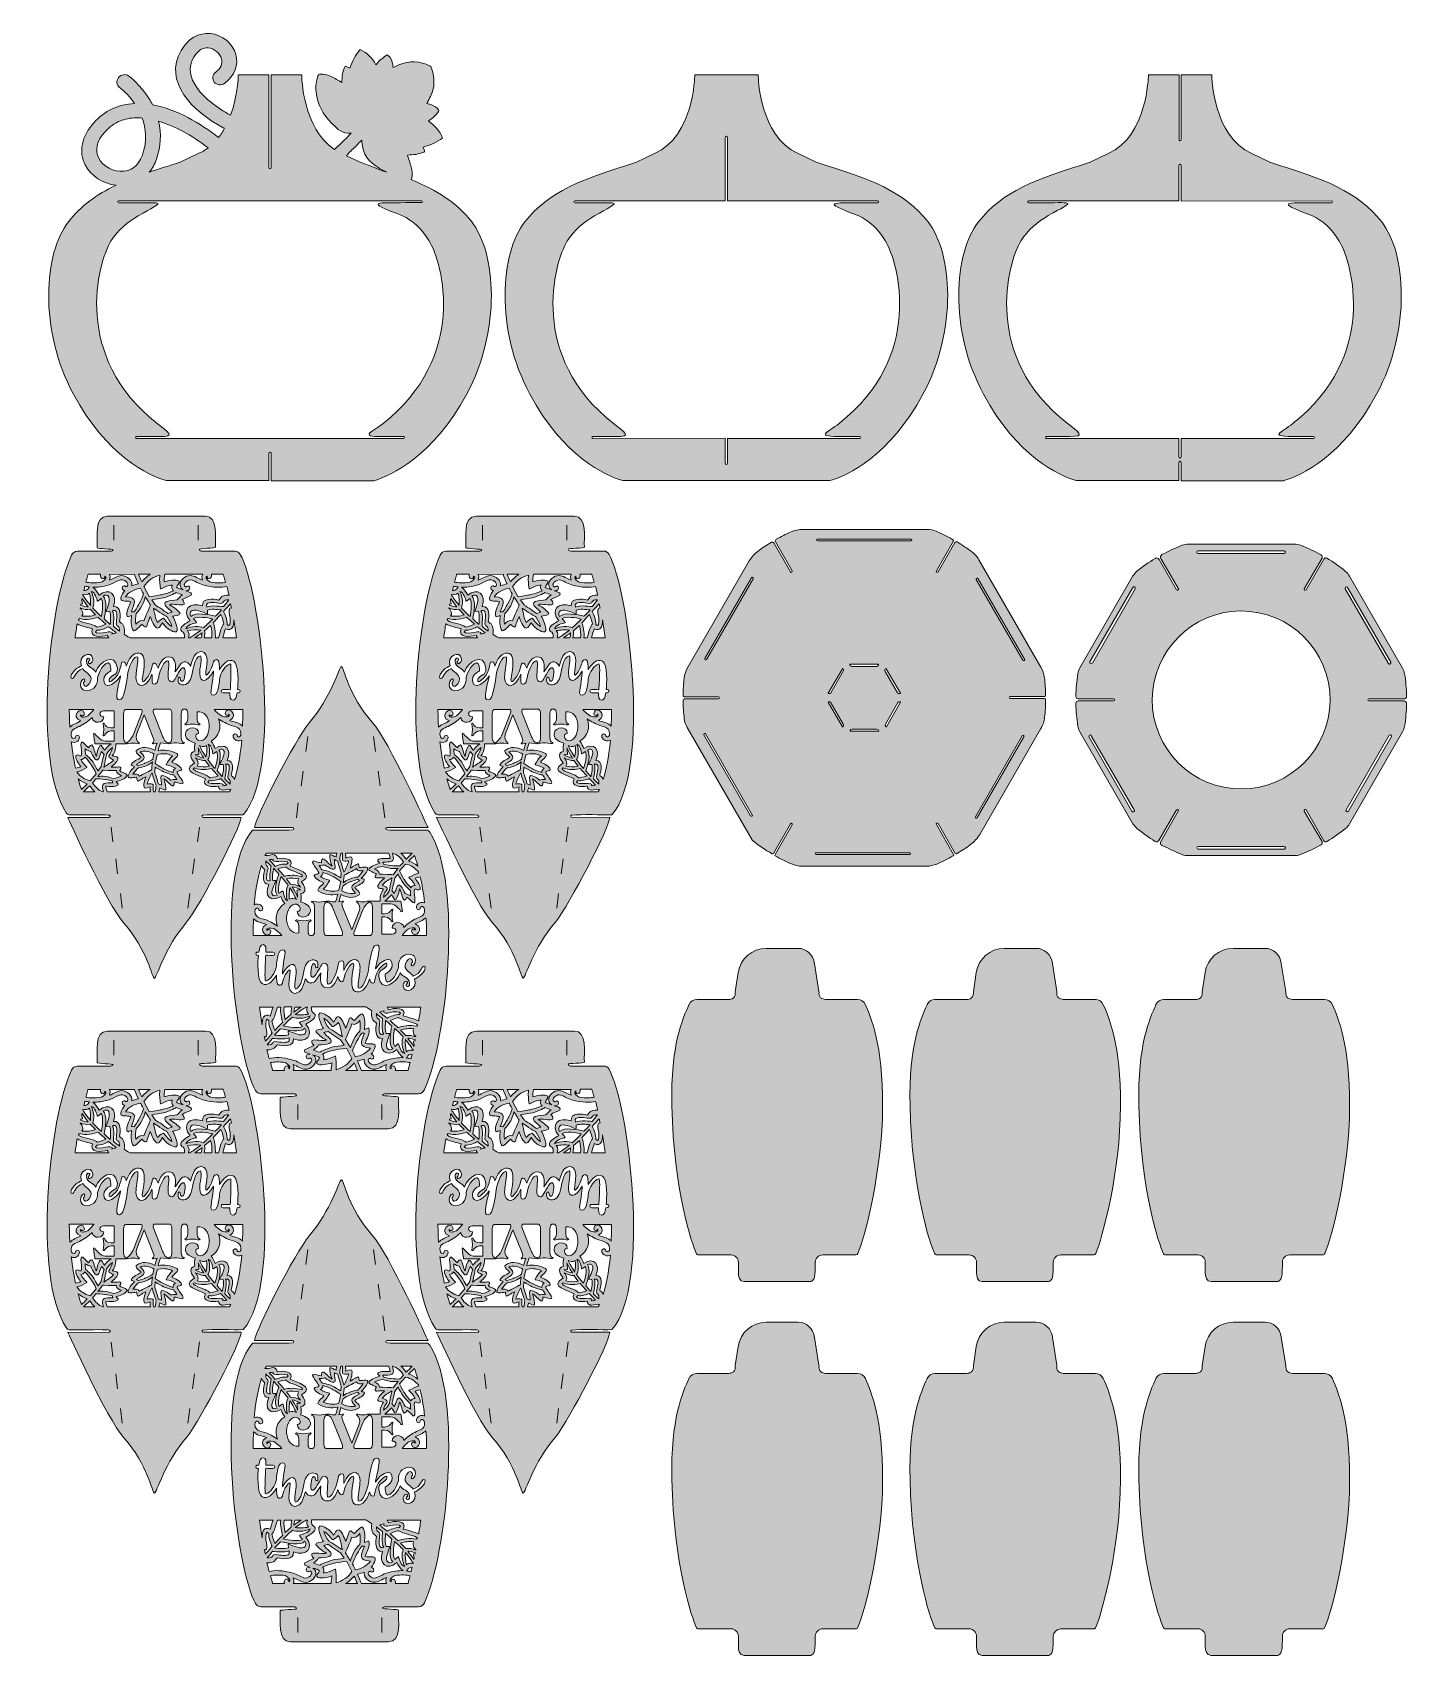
# Model space of a CAD drawing. Header units: inches. Extents: x -0.2 to 23, y 0 to 27.3.
import ezdxf

# ---------------------------------------------------------------- set-up
doc = ezdxf.new("R2010")
doc.units = ezdxf.units.IN
doc.header["$MEASUREMENT"] = 0
doc.layers.add('Paper Pumpkin Give Thanks', color=7, linetype='Continuous', lineweight=0)

msp = doc.modelspace()

# ---------------------------------------------------------------- hatches: boundary and pattern name
at = {"layer": 'Paper Pumpkin Give Thanks', "true_color": 0x8dc63f, "transparency": 33554687}
h = msp.add_hatch(color=73, dxfattribs=at)
h.dxf.hatch_style = 2
edge = h.paths.add_edge_path()
edge.add_spline(control_points=[(5.654, 20.719), (5.45, 20.556), (5.204, 20.489), (5.732, 20.497), (5.732, 20.497), (5.999, 20.497), (5.999, 20.497), (6.007, 20.497), (6.014, 20.49), (6.014, 20.482), (6.014, 20.472), (6.007, 20.465), (5.997, 20.465), (5.997, 20.465), (1.49, 20.465), (1.49, 20.465), (1.49, 20.465), (1.49, 20.497), (1.49, 20.497), (1.49, 20.497), (1.772, 20.497), (1.772, 20.497), (2.121, 20.497), (2.151, 20.494), (1.85, 20.719), (0.426, 21.836), (0.839, 23.411), (1.079, 23.794), (1.188, 23.969), (1.361, 24.107), (1.533, 24.211), (1.997, 24.471), (1.968, 24.426), (1.472, 24.428), (1.472, 24.428), (1.204, 24.428), (1.204, 24.428), (1.194, 24.428), (1.188, 24.435), (1.188, 24.444), (1.188, 24.444), (1.188, 24.446), (1.188, 24.446), (1.188, 24.454), (1.194, 24.461), (1.203, 24.461), (1.203, 24.461), (6.3, 24.461), (6.3, 24.461), (6.308, 24.461), (6.314, 24.454), (6.314, 24.447), (6.314, 24.447), (6.314, 24.446), (6.314, 24.446), (6.314, 24.438), (6.307, 24.431), (6.299, 24.431), (6.299, 24.431), (6.029, 24.431), (6.029, 24.431), (5.556, 24.425), (5.311, 24.463), (5.968, 24.214), (6.16, 24.132), (6.314, 23.971), (6.422, 23.797), (6.663, 23.411), (7.075, 21.836), (5.654, 20.719)], knot_values=[0, 0, 0, 0, 1, 1, 1, 2, 2, 2, 3, 3, 3, 4, 4, 4, 5, 5, 5, 6, 6, 6, 7, 7, 7, 8, 8, 8, 9, 9, 9, 10, 10, 10, 11, 11, 11, 12, 12, 12, 13, 13, 13, 14, 14, 14, 15, 15, 15, 16, 16, 16, 17, 17, 17, 18, 18, 18, 19, 19, 19, 20, 20, 20, 21, 21, 21, 22, 22, 22, 23, 23, 23, 23], degree=3, periodic=0)
edge = h.paths.add_edge_path()
edge.add_spline(control_points=[(1.839, 25.164), (1.912, 25.376), (1.925, 25.59), (1.876, 25.799), (2.135, 25.722), (2.433, 25.571), (2.707, 25.351), (2.657, 25.314), (2.603, 25.282), (2.543, 25.256), (2.543, 25.256), (2.239, 25.111), (2.239, 25.111), (2.05, 25.053), (1.879, 24.999), (1.719, 24.944), (1.769, 25.006), (1.81, 25.079), (1.839, 25.164)], knot_values=[0, 0, 0, 0, 1, 1, 1, 2, 2, 2, 3, 3, 3, 4, 4, 4, 5, 5, 5, 6, 6, 6, 6], degree=3, periodic=0)
edge = h.paths.add_edge_path()
edge.add_spline(control_points=[(0.867, 25.179), (0.797, 25.314), (0.835, 25.468), (0.975, 25.624), (1.047, 25.704), (1.131, 25.764), (1.224, 25.803), (1.307, 25.838), (1.399, 25.856), (1.501, 25.858), (1.532, 25.86), (1.565, 25.858), (1.6, 25.854), (1.664, 25.681), (1.686, 25.469), (1.603, 25.232), (1.532, 25.026), (1.393, 24.971), (1.289, 24.961), (1.121, 24.944), (0.939, 25.039), (0.867, 25.179)], knot_values=[0, 0, 0, 0, 1, 1, 1, 2, 2, 2, 3, 3, 3, 4, 4, 4, 5, 5, 5, 6, 6, 6, 7, 7, 7, 7], degree=3, periodic=0)
edge = h.paths.add_edge_path()
edge.add_spline(control_points=[(5.129, 25.317), (5.186, 25.369), (5.237, 25.426), (5.293, 25.482), (5.296, 25.46), (5.296, 25.438), (5.3, 25.415), (5.328, 25.271), (5.339, 25.119), (5.714, 24.942), (5.647, 24.963), (5.335, 25.089), (5.264, 25.111), (5.264, 25.111), (5.035, 25.221), (5.035, 25.221), (5.075, 25.263), (5.108, 25.297), (5.129, 25.317)], knot_values=[0, 0, 0, 0, 1, 1, 1, 2, 2, 2, 3, 3, 3, 4, 4, 4, 5, 5, 5, 6, 6, 6, 6], degree=3, periodic=0)
edge = h.paths.add_edge_path()
edge.add_spline(control_points=[(5.129, 25.614), (5.128, 25.614), (5.128, 25.613), (5.129, 25.614), (5.128, 25.614), (5.128, 25.614), (5.129, 25.614)], knot_values=[0, 0, 0, 0, 1, 1, 1, 2, 2, 2, 2], degree=3, periodic=0)
edge = h.paths.add_edge_path()
edge.add_spline(control_points=[(7.143, 24.107), (6.882, 24.439), (6.561, 24.64), (6.119, 24.818), (6.129, 24.824), (6.133, 24.831), (6.136, 24.844), (6.146, 24.907), (6.142, 24.968), (6.125, 25.029), (6.106, 25.097), (6.082, 25.165), (6.061, 25.232), (6.107, 25.235), (6.157, 25.236), (6.206, 25.243), (6.25, 25.25), (6.293, 25.265), (6.336, 25.278), (6.351, 25.282), (6.356, 25.292), (6.347, 25.308), (6.339, 25.325), (6.335, 25.344), (6.328, 25.364), (6.444, 25.403), (6.556, 25.444), (6.653, 25.518), (6.603, 25.638), (6.522, 25.729), (6.415, 25.803), (6.429, 25.814), (6.44, 25.822), (6.451, 25.831), (6.501, 25.868), (6.549, 25.91), (6.583, 25.963), (6.592, 25.975), (6.592, 25.983), (6.583, 25.994), (6.554, 26.033), (6.515, 26.06), (6.469, 26.075), (6.444, 26.083), (6.418, 26.089), (6.387, 26.096), (6.4, 26.118), (6.41, 26.139), (6.421, 26.16), (6.461, 26.232), (6.492, 26.307), (6.504, 26.39), (6.519, 26.504), (6.496, 26.613), (6.457, 26.718), (6.456, 26.722), (6.45, 26.728), (6.444, 26.729), (6.271, 26.814), (6.096, 26.828), (5.917, 26.746), (5.886, 26.732), (5.856, 26.718), (5.822, 26.704), (5.819, 26.722), (5.818, 26.736), (5.817, 26.75), (5.808, 26.811), (5.786, 26.864), (5.739, 26.906), (5.728, 26.917), (5.717, 26.919), (5.704, 26.908), (5.669, 26.881), (5.633, 26.854), (5.6, 26.825), (5.576, 26.804), (5.557, 26.778), (5.532, 26.751), (5.467, 26.864), (5.382, 26.953), (5.265, 27.008), (5.187, 26.914), (5.136, 26.808), (5.09, 26.694), (5.065, 26.706), (5.04, 26.715), (5.015, 26.726), (4.962, 26.639), (4.96, 26.544), (4.96, 26.453), (4.899, 26.486), (4.839, 26.522), (4.778, 26.553), (4.722, 26.581), (4.661, 26.594), (4.597, 26.592), (4.576, 26.59), (4.565, 26.583), (4.557, 26.563), (4.526, 26.475), (4.515, 26.383), (4.525, 26.292), (4.547, 26.086), (4.639, 25.913), (4.786, 25.768), (4.903, 25.654), (4.951, 25.593), (5.115, 25.599), (5.067, 25.54), (4.946, 25.435), (4.832, 25.324), (4.297, 25.679), (4.283, 26.558), (4.283, 26.565), (4.283, 26.565), (4.283, 26.578), (4.283, 26.578), (4.283, 26.578), (3.769, 26.578), (3.769, 26.578), (3.769, 26.578), (3.769, 25.026), (3.769, 25.026), (3.767, 25.008), (3.764, 24.996), (3.746, 24.999), (3.732, 25), (3.733, 25.013), (3.732, 25.026), (3.732, 25.026), (3.732, 26.579), (3.732, 26.579), (3.732, 26.579), (3.215, 26.579), (3.215, 26.579), (3.215, 26.579), (3.215, 26.567), (3.215, 26.567), (3.215, 26.563), (3.21, 26.238), (3.086, 25.903), (2.85, 26.028), (2.646, 26.192), (2.529, 26.351), (2.392, 26.54), (2.371, 26.711), (2.467, 26.876), (2.512, 26.954), (2.592, 27.046), (2.71, 27.035), (2.811, 27.025), (2.907, 26.946), (2.933, 26.85), (2.956, 26.768), (2.924, 26.692), (2.837, 26.626), (2.782, 26.585), (2.771, 26.508), (2.812, 26.457), (2.854, 26.406), (2.932, 26.397), (2.987, 26.44), (3.156, 26.568), (3.224, 26.744), (3.175, 26.921), (3.126, 27.11), (2.947, 27.256), (2.746, 27.275), (2.549, 27.293), (2.369, 27.189), (2.253, 26.989), (1.949, 26.468), (2.446, 25.964), (2.964, 25.69), (2.971, 25.686), (2.979, 25.683), (2.986, 25.681), (2.956, 25.626), (2.921, 25.575), (2.882, 25.525), (2.581, 25.767), (2.178, 26.004), (1.774, 26.076), (1.756, 26.111), (1.736, 26.146), (1.715, 26.179), (1.567, 26.417), (1.385, 26.554), (1.376, 26.56), (1.322, 26.6), (1.244, 26.589), (1.201, 26.536), (1.158, 26.483), (1.165, 26.408), (1.219, 26.368), (1.231, 26.36), (1.357, 26.263), (1.471, 26.097), (1.197, 26.083), (0.968, 25.976), (0.787, 25.776), (0.581, 25.546), (0.526, 25.286), (0.64, 25.065), (0.736, 24.879), (0.942, 24.749), (1.16, 24.724), (0.829, 24.567), (0.574, 24.381), (0.357, 24.107), (-0.051, 23.593), (-0.147, 22.308), (0.443, 21.208), (0.996, 20.176), (1.722, 19.835), (2.004, 19.756), (2.004, 19.756), (3.731, 19.756), (3.731, 19.756), (3.731, 19.756), (3.731, 20.207), (3.731, 20.207), (3.732, 20.219), (3.736, 20.235), (3.751, 20.236), (3.768, 20.236), (3.769, 20.217), (3.769, 20.207), (3.769, 20.207), (3.769, 19.754), (3.769, 19.754), (3.769, 19.754), (5.496, 19.754), (5.496, 19.754), (5.778, 19.833), (6.504, 20.175), (7.057, 21.207), (7.646, 22.307), (7.55, 23.593), (7.143, 24.107)], knot_values=[0, 0, 0, 0, 1, 1, 1, 2, 2, 2, 3, 3, 3, 4, 4, 4, 5, 5, 5, 6, 6, 6, 7, 7, 7, 8, 8, 8, 9, 9, 9, 10, 10, 10, 11, 11, 11, 12, 12, 12, 13, 13, 13, 14, 14, 14, 15, 15, 15, 16, 16, 16, 17, 17, 17, 18, 18, 18, 19, 19, 19, 20, 20, 20, 21, 21, 21, 22, 22, 22, 23, 23, 23, 24, 24, 24, 25, 25, 25, 26, 26, 26, 27, 27, 27, 28, 28, 28, 29, 29, 29, 30, 30, 30, 31, 31, 31, 32, 32, 32, 33, 33, 33, 34, 34, 34, 35, 35, 35, 36, 36, 36, 37, 37, 37, 38, 38, 38, 39, 39, 39, 40, 40, 40, 41, 41, 41, 42, 42, 42, 43, 43, 43, 44, 44, 44, 45, 45, 45, 46, 46, 46, 47, 47, 47, 48, 48, 48, 49, 49, 49, 50, 50, 50, 51, 51, 51, 52, 52, 52, 53, 53, 53, 54, 54, 54, 55, 55, 55, 56, 56, 56, 57, 57, 57, 58, 58, 58, 59, 59, 59, 60, 60, 60, 61, 61, 61, 62, 62, 62, 63, 63, 63, 64, 64, 64, 65, 65, 65, 66, 66, 66, 67, 67, 67, 68, 68, 68, 69, 69, 69, 70, 70, 70, 71, 71, 71, 72, 72, 72, 73, 73, 73, 74, 74, 74, 75, 75, 75, 76, 76, 76, 77, 77, 77, 78, 78, 78, 79, 79, 79, 80, 80, 80, 80], degree=3, periodic=0)
h = msp.add_hatch(color=73, dxfattribs=at)
h.dxf.hatch_style = 2
edge = h.paths.add_edge_path()
edge.add_spline(control_points=[(11.407, 24.461), (11.407, 24.461), (11.407, 25.522), (11.407, 25.522), (11.41, 25.54), (11.413, 25.553), (11.431, 25.55), (11.444, 25.547), (11.443, 25.536), (11.444, 25.522), (11.444, 25.522), (11.444, 24.46), (11.444, 24.46), (11.444, 24.46), (13.975, 24.46), (13.975, 24.46), (13.983, 24.46), (13.989, 24.453), (13.989, 24.446), (13.989, 24.446), (13.989, 24.444), (13.989, 24.444), (13.989, 24.436), (13.982, 24.429), (13.974, 24.429), (13.974, 24.429), (13.704, 24.429), (13.704, 24.429), (13.231, 24.424), (12.986, 24.461), (13.643, 24.213), (13.835, 24.131), (13.989, 23.969), (14.097, 23.796), (14.337, 23.413), (14.75, 21.837), (13.329, 20.721), (13.125, 20.557), (12.879, 20.49), (13.407, 20.499), (13.407, 20.499), (13.674, 20.499), (13.674, 20.499), (13.682, 20.499), (13.689, 20.492), (13.689, 20.483), (13.689, 20.483), (13.689, 20.483), (13.689, 20.483), (13.689, 20.474), (13.682, 20.467), (13.672, 20.467), (13.672, 20.467), (11.446, 20.467), (11.446, 20.467), (11.446, 20.467), (11.446, 20.057), (11.446, 20.057), (11.443, 20.039), (11.44, 20.026), (11.422, 20.029), (11.408, 20.032), (11.41, 20.043), (11.408, 20.057), (11.408, 20.057), (11.408, 20.468), (11.408, 20.468), (11.408, 20.468), (9.167, 20.465), (9.167, 20.465), (9.167, 20.465), (9.167, 20.497), (9.167, 20.497), (9.167, 20.497), (9.449, 20.497), (9.449, 20.497), (9.797, 20.497), (9.828, 20.494), (9.526, 20.719), (8.103, 21.836), (8.515, 23.411), (8.756, 23.794), (8.864, 23.969), (9.037, 24.107), (9.21, 24.211), (9.675, 24.471), (9.644, 24.426), (9.149, 24.428), (9.149, 24.428), (8.881, 24.428), (8.881, 24.428), (8.871, 24.428), (8.864, 24.435), (8.864, 24.444), (8.864, 24.444), (8.864, 24.446), (8.864, 24.446), (8.864, 24.454), (8.871, 24.461), (8.879, 24.461), (8.879, 24.461), (11.407, 24.461), (11.407, 24.461)], knot_values=[0, 0, 0, 0, 1, 1, 1, 2, 2, 2, 3, 3, 3, 4, 4, 4, 5, 5, 5, 6, 6, 6, 7, 7, 7, 8, 8, 8, 9, 9, 9, 10, 10, 10, 11, 11, 11, 12, 12, 12, 13, 13, 13, 14, 14, 14, 15, 15, 15, 16, 16, 16, 17, 17, 17, 18, 18, 18, 19, 19, 19, 20, 20, 20, 21, 21, 21, 22, 22, 22, 23, 23, 23, 24, 24, 24, 25, 25, 25, 26, 26, 26, 27, 27, 27, 28, 28, 28, 29, 29, 29, 30, 30, 30, 31, 31, 31, 32, 32, 32, 33, 33, 33, 34, 34, 34, 34], degree=3, periodic=0)
edge = h.paths.add_edge_path()
edge.add_spline(control_points=[(13.174, 19.756), (13.456, 19.835), (14.182, 20.176), (14.735, 21.208), (15.324, 22.307), (15.228, 23.593), (14.821, 24.107), (14.414, 24.622), (13.865, 24.825), (12.94, 25.111), (12.94, 25.111), (12.635, 25.257), (12.635, 25.257), (11.979, 25.55), (11.964, 26.56), (11.964, 26.567), (11.964, 26.567), (11.964, 26.579), (11.964, 26.579), (11.964, 26.579), (10.896, 26.579), (10.896, 26.579), (10.896, 26.579), (10.896, 26.567), (10.896, 26.567), (10.896, 26.56), (10.879, 25.547), (10.221, 25.256), (10.221, 25.256), (9.917, 25.111), (9.917, 25.111), (8.992, 24.826), (8.443, 24.622), (8.036, 24.107), (7.628, 23.593), (7.532, 22.308), (8.122, 21.208), (8.675, 20.176), (9.401, 19.835), (9.683, 19.756), (9.683, 19.756), (13.174, 19.756), (13.174, 19.756)], knot_values=[0, 0, 0, 0, 1, 1, 1, 2, 2, 2, 3, 3, 3, 4, 4, 4, 5, 5, 5, 6, 6, 6, 7, 7, 7, 8, 8, 8, 9, 9, 9, 10, 10, 10, 11, 11, 11, 12, 12, 12, 13, 13, 13, 14, 14, 14, 14], degree=3, periodic=0)
h = msp.add_hatch(color=73, dxfattribs=at)
h.dxf.hatch_style = 2
edge = h.paths.add_edge_path()
edge.add_spline(control_points=[(19.079, 20.463), (19.079, 20.463), (19.079, 20.164), (19.079, 20.164), (19.076, 20.146), (19.074, 20.133), (19.056, 20.136), (19.04, 20.139), (19.043, 20.15), (19.042, 20.164), (19.042, 20.164), (19.042, 20.464), (19.042, 20.464), (19.042, 20.464), (16.8, 20.467), (16.8, 20.467), (16.8, 20.467), (16.8, 20.499), (16.8, 20.499), (16.8, 20.499), (17.082, 20.499), (17.082, 20.499), (17.431, 20.499), (17.461, 20.496), (17.16, 20.721), (15.736, 21.837), (16.149, 23.413), (16.389, 23.796), (16.497, 23.971), (16.671, 24.108), (16.843, 24.213), (17.307, 24.472), (17.278, 24.428), (16.782, 24.429), (16.782, 24.429), (16.514, 24.429), (16.514, 24.429), (16.504, 24.429), (16.497, 24.436), (16.497, 24.446), (16.497, 24.446), (16.497, 24.447), (16.497, 24.447), (16.497, 24.456), (16.504, 24.463), (16.512, 24.463), (16.512, 24.463), (19.04, 24.46), (19.04, 24.46), (19.04, 24.46), (19.04, 25.049), (19.04, 25.049), (19.043, 25.067), (19.046, 25.079), (19.064, 25.076), (19.079, 25.075), (19.076, 25.063), (19.078, 25.049), (19.078, 25.049), (19.078, 24.457), (19.078, 24.457), (19.078, 24.457), (21.61, 24.46), (21.61, 24.46), (21.618, 24.46), (21.624, 24.453), (21.624, 24.446), (21.624, 24.446), (21.624, 24.444), (21.624, 24.444), (21.624, 24.436), (21.617, 24.429), (21.608, 24.429), (21.608, 24.429), (21.339, 24.429), (21.339, 24.429), (20.865, 24.424), (20.621, 24.461), (21.278, 24.213), (21.469, 24.131), (21.624, 23.969), (21.732, 23.796), (21.972, 23.413), (22.385, 21.837), (20.964, 20.721), (20.76, 20.557), (20.514, 20.49), (21.042, 20.499), (21.042, 20.499), (21.308, 20.499), (21.308, 20.499), (21.317, 20.499), (21.324, 20.492), (21.324, 20.483), (21.324, 20.483), (21.324, 20.483), (21.324, 20.483), (21.324, 20.474), (21.317, 20.467), (21.307, 20.467), (21.307, 20.467), (19.079, 20.463), (19.079, 20.463)], knot_values=[0, 0, 0, 0, 1, 1, 1, 2, 2, 2, 3, 3, 3, 4, 4, 4, 5, 5, 5, 6, 6, 6, 7, 7, 7, 8, 8, 8, 9, 9, 9, 10, 10, 10, 11, 11, 11, 12, 12, 12, 13, 13, 13, 14, 14, 14, 15, 15, 15, 16, 16, 16, 17, 17, 17, 18, 18, 18, 19, 19, 19, 20, 20, 20, 21, 21, 21, 22, 22, 22, 23, 23, 23, 24, 24, 24, 25, 25, 25, 26, 26, 26, 27, 27, 27, 28, 28, 28, 29, 29, 29, 30, 30, 30, 31, 31, 31, 32, 32, 32, 33, 33, 33, 34, 34, 34, 34], degree=3, periodic=0)
edge = h.paths.add_edge_path()
edge.add_spline(control_points=[(20.806, 19.756), (21.088, 19.835), (21.814, 20.176), (22.367, 21.208), (22.956, 22.307), (22.86, 23.593), (22.453, 24.107), (22.046, 24.622), (21.497, 24.825), (20.572, 25.111), (20.572, 25.111), (20.267, 25.257), (20.267, 25.257), (19.611, 25.55), (19.596, 26.56), (19.596, 26.567), (19.596, 26.567), (19.596, 26.579), (19.596, 26.579), (19.596, 26.579), (19.082, 26.579), (19.082, 26.579), (19.082, 26.579), (19.082, 25.5), (19.082, 25.5), (19.079, 25.482), (19.076, 25.469), (19.058, 25.472), (19.043, 25.474), (19.046, 25.486), (19.044, 25.5), (19.044, 25.5), (19.044, 26.579), (19.044, 26.579), (19.044, 26.579), (18.528, 26.579), (18.528, 26.579), (18.528, 26.579), (18.528, 26.567), (18.528, 26.567), (18.528, 26.56), (18.511, 25.547), (17.853, 25.256), (17.853, 25.256), (17.549, 25.111), (17.549, 25.111), (16.624, 24.826), (16.075, 24.622), (15.668, 24.107), (15.26, 23.593), (15.164, 22.308), (15.754, 21.208), (16.307, 20.176), (17.033, 19.835), (17.315, 19.756), (17.315, 19.756), (19.04, 19.756), (19.04, 19.756), (19.04, 19.756), (19.04, 20.054), (19.04, 20.054), (19.042, 20.067), (19.046, 20.082), (19.061, 20.083), (19.078, 20.083), (19.079, 20.064), (19.079, 20.054), (19.079, 20.054), (19.079, 19.754), (19.079, 19.754), (19.079, 19.754), (20.806, 19.754), (20.806, 19.754), (20.806, 19.754), (20.806, 19.756), (20.806, 19.756)], knot_values=[0, 0, 0, 0, 1, 1, 1, 2, 2, 2, 3, 3, 3, 4, 4, 4, 5, 5, 5, 6, 6, 6, 7, 7, 7, 8, 8, 8, 9, 9, 9, 10, 10, 10, 11, 11, 11, 12, 12, 12, 13, 13, 13, 14, 14, 14, 15, 15, 15, 16, 16, 16, 17, 17, 17, 18, 18, 18, 19, 19, 19, 20, 20, 20, 21, 21, 21, 22, 22, 22, 23, 23, 23, 24, 24, 24, 25, 25, 25, 25], degree=3, periodic=0)
at = {"layer": 'Paper Pumpkin Give Thanks', "true_color": 0xf7941d, "transparency": 33554687}
h = msp.add_hatch(color=30, dxfattribs=at)
h.dxf.hatch_style = 2
edge = h.paths.add_edge_path()
edge.add_spline(control_points=[(1.124, 18.753), (1.124, 18.753), (1.124, 19.006), (1.124, 19.006), (1.124, 19.006), (1.124, 18.753), (1.124, 18.753)], knot_values=[0, 0, 0, 0, 1, 1, 1, 2, 2, 2, 2], degree=3, periodic=0)
edge = h.paths.add_edge_path()
edge.add_spline(control_points=[(2.54, 18.753), (2.54, 18.753), (2.54, 19.006), (2.54, 19.006), (2.54, 19.006), (2.54, 18.753), (2.54, 18.753)], knot_values=[0, 0, 0, 0, 1, 1, 1, 2, 2, 2, 2], degree=3, periodic=0)
edge = h.paths.add_edge_path()
edge.add_spline(control_points=[(1.108, 13.679), (1.108, 13.679), (1.076, 13.929), (1.076, 13.929), (1.076, 13.929), (1.108, 13.679), (1.108, 13.679)], knot_values=[0, 0, 0, 0, 1, 1, 1, 2, 2, 2, 2], degree=3, periodic=0)
edge = h.paths.add_edge_path()
edge.add_spline(control_points=[(1.186, 13.144), (1.186, 13.144), (1.154, 13.394), (1.154, 13.394), (1.154, 13.394), (1.186, 13.144), (1.186, 13.144)], knot_values=[0, 0, 0, 0, 1, 1, 1, 2, 2, 2, 2], degree=3, periodic=0)
edge = h.paths.add_edge_path()
edge.add_spline(control_points=[(1.233, 12.814), (1.233, 12.814), (1.265, 12.564), (1.265, 12.564), (1.265, 12.564), (1.233, 12.814), (1.233, 12.814)], knot_values=[0, 0, 0, 0, 1, 1, 1, 2, 2, 2, 2], degree=3, periodic=0)
edge = h.paths.add_edge_path()
edge.add_spline(control_points=[(2.531, 13.681), (2.531, 13.681), (2.564, 13.931), (2.564, 13.931), (2.564, 13.931), (2.531, 13.681), (2.531, 13.681)], knot_values=[0, 0, 0, 0, 1, 1, 1, 2, 2, 2, 2], degree=3, periodic=0)
edge = h.paths.add_edge_path()
edge.add_spline(control_points=[(2.481, 13.396), (2.481, 13.396), (2.447, 13.146), (2.447, 13.146), (2.447, 13.146), (2.481, 13.396), (2.481, 13.396)], knot_values=[0, 0, 0, 0, 1, 1, 1, 2, 2, 2, 2], degree=3, periodic=0)
edge = h.paths.add_edge_path()
edge.add_spline(control_points=[(2.403, 12.814), (2.403, 12.814), (2.369, 12.564), (2.369, 12.564), (2.369, 12.564), (2.403, 12.814), (2.403, 12.814)], knot_values=[0, 0, 0, 0, 1, 1, 1, 2, 2, 2, 2], degree=3, periodic=0)
edge = h.paths.add_edge_path()
edge.add_spline(control_points=[(0.785, 15.907), (0.758, 15.874), (0.725, 15.836), (0.683, 15.8), (0.635, 15.775), (0.542, 15.764), (0.562, 15.819), (0.578, 15.786), (0.633, 15.801), (0.628, 15.839), (0.578, 15.997), (0.379, 15.778), (0.567, 15.714), (0.503, 15.683), (0.431, 15.656), (0.383, 15.61), (0.376, 15.704), (0.374, 15.804), (0.372, 15.908), (0.372, 15.908), (0.785, 15.908), (0.785, 15.908), (0.785, 15.908), (0.785, 15.907), (0.785, 15.907)], knot_values=[0, 0, 0, 0, 1, 1, 1, 2, 2, 2, 3, 3, 3, 4, 4, 4, 5, 5, 5, 6, 6, 6, 7, 7, 7, 8, 8, 8, 8], degree=3, periodic=0)
edge = h.paths.add_edge_path()
edge.add_spline(control_points=[(0.579, 16.642), (0.504, 16.801), (0.749, 16.921), (0.771, 16.756), (0.771, 16.728), (0.753, 16.688), (0.718, 16.676), (0.697, 16.676), (0.685, 16.706), (0.704, 16.721), (0.754, 16.779), (0.654, 16.797), (0.661, 16.717), (0.668, 16.601), (0.783, 16.611), (0.821, 16.535), (0.872, 16.714), (1.143, 16.878), (1.181, 16.604), (1.185, 16.535), (1.149, 16.497), (1.133, 16.494), (1.054, 16.45), (1.021, 16.396), (1.054, 16.375), (1.089, 16.375), (1.171, 16.467), (1.192, 16.499), (1.219, 16.556), (1.236, 16.618), (1.249, 16.682), (1.25, 16.726), (1.297, 16.711), (1.312, 16.693), (1.321, 16.675), (1.328, 16.657), (1.332, 16.637), (1.401, 16.836), (1.49, 16.871), (1.571, 16.85), (1.65, 16.815), (1.638, 16.653), (1.628, 16.59), (1.631, 16.551), (1.576, 16.382), (1.611, 16.372), (1.644, 16.372), (1.743, 16.506), (1.765, 16.642), (1.793, 16.736), (1.851, 16.667), (1.867, 16.6), (1.928, 16.783), (2.017, 16.817), (2.107, 16.774), (2.168, 16.728), (2.164, 16.59), (2.153, 16.539), (2.158, 16.544), (2.244, 16.674), (2.26, 16.686), (2.318, 16.732), (2.382, 16.7), (2.413, 16.633), (2.471, 16.853), (2.519, 16.867), (2.597, 16.882), (2.746, 16.857), (2.671, 16.618), (2.669, 16.511), (2.669, 16.493), (2.671, 16.483), (2.682, 16.486), (2.76, 16.543), (2.79, 16.672), (2.801, 16.71), (2.81, 16.732), (2.833, 16.746), (2.853, 16.746), (2.903, 16.746), (2.893, 16.613), (2.901, 16.576), (2.958, 16.669), (3.046, 16.776), (3.14, 16.718), (3.228, 16.674), (3.214, 16.319), (3.204, 16.243), (3.229, 16.242), (3.243, 16.243), (3.246, 16.215), (3.243, 16.188), (3.229, 16.189), (3.196, 16.189), (3.196, 16.167), (3.179, 16.104), (3.172, 16.097), (3.147, 16.044), (3.094, 16.056), (3.081, 16.106), (3.075, 16.118), (3.076, 16.165), (3.076, 16.188), (3.076, 16.188), (3.025, 16.188), (3.025, 16.188), (2.983, 16.193), (2.931, 16.171), (2.928, 16.215), (2.928, 16.244), (2.953, 16.244), (2.979, 16.243), (3.021, 16.243), (3.081, 16.24), (3.081, 16.24), (3.085, 16.314), (3.093, 16.467), (3.093, 16.571), (3.092, 16.631), (3.093, 16.674), (3.081, 16.674), (3.051, 16.674), (2.946, 16.604), (2.904, 16.444), (2.9, 16.354), (2.885, 16.271), (2.861, 16.203), (2.843, 16.137), (2.76, 16.126), (2.756, 16.186), (2.764, 16.287), (2.801, 16.469), (2.799, 16.551), (2.7, 16.372), (2.567, 16.333), (2.568, 16.512), (2.561, 16.594), (2.614, 16.778), (2.579, 16.81), (2.475, 16.796), (2.454, 16.543), (2.421, 16.443), (2.397, 16.364), (2.328, 16.292), (2.238, 16.331), (2.199, 16.344), (2.199, 16.403), (2.204, 16.439), (2.206, 16.46), (2.24, 16.453), (2.24, 16.439), (2.244, 16.374), (2.268, 16.369), (2.294, 16.396), (2.318, 16.431), (2.351, 16.636), (2.275, 16.607), (2.228, 16.574), (2.146, 16.407), (2.129, 16.388), (2.092, 16.351), (2.053, 16.389), (2.043, 16.415), (2.018, 16.474), (2.072, 16.722), (2.029, 16.725), (1.978, 16.726), (1.906, 16.608), (1.871, 16.436), (1.862, 16.39), (1.849, 16.36), (1.847, 16.354), (1.817, 16.331), (1.767, 16.317), (1.765, 16.378), (1.764, 16.403), (1.772, 16.471), (1.764, 16.499), (1.675, 16.261), (1.5, 16.256), (1.494, 16.447), (1.494, 16.536), (1.526, 16.658), (1.528, 16.76), (1.526, 16.786), (1.526, 16.796), (1.51, 16.794), (1.415, 16.794), (1.351, 16.507), (1.344, 16.447), (1.333, 16.292), (1.279, 16.128), (1.271, 16.114), (1.25, 16.064), (1.183, 16.049), (1.172, 16.101), (1.168, 16.212), (1.237, 16.471), (1.236, 16.472), (1.176, 16.386), (1.108, 16.325), (1.021, 16.308), (0.956, 16.308), (0.939, 16.4), (0.96, 16.449), (0.989, 16.517), (1.062, 16.553), (1.069, 16.553), (1.071, 16.592), (1.075, 16.682), (1.028, 16.693), (0.996, 16.693), (0.89, 16.625), (0.849, 16.446), (0.856, 16.374), (0.813, 16.285), (0.785, 16.267), (0.686, 16.189), (0.564, 16.215), (0.56, 16.326), (0.568, 16.4), (0.622, 16.45), (0.633, 16.401), (0.632, 16.383), (0.608, 16.358), (0.612, 16.342), (0.612, 16.312), (0.638, 16.296), (0.653, 16.296), (0.685, 16.3), (0.735, 16.361), (0.738, 16.424), (0.736, 16.496), (0.622, 16.547), (0.601, 16.594), (0.453, 16.539), (0.475, 16.438), (0.419, 16.428), (0.408, 16.428), (0.399, 16.436), (0.399, 16.451), (0.418, 16.578), (0.579, 16.642), (0.579, 16.642)], knot_values=[0, 0, 0, 0, 1, 1, 1, 2, 2, 2, 3, 3, 3, 4, 4, 4, 5, 5, 5, 6, 6, 6, 7, 7, 7, 8, 8, 8, 9, 9, 9, 10, 10, 10, 11, 11, 11, 12, 12, 12, 13, 13, 13, 14, 14, 14, 15, 15, 15, 16, 16, 16, 17, 17, 17, 18, 18, 18, 19, 19, 19, 20, 20, 20, 21, 21, 21, 22, 22, 22, 23, 23, 23, 24, 24, 24, 25, 25, 25, 26, 26, 26, 27, 27, 27, 28, 28, 28, 29, 29, 29, 30, 30, 30, 31, 31, 31, 32, 32, 32, 33, 33, 33, 34, 34, 34, 35, 35, 35, 36, 36, 36, 37, 37, 37, 38, 38, 38, 39, 39, 39, 40, 40, 40, 41, 41, 41, 42, 42, 42, 43, 43, 43, 44, 44, 44, 45, 45, 45, 46, 46, 46, 47, 47, 47, 48, 48, 48, 49, 49, 49, 50, 50, 50, 51, 51, 51, 52, 52, 52, 53, 53, 53, 54, 54, 54, 55, 55, 55, 56, 56, 56, 57, 57, 57, 58, 58, 58, 59, 59, 59, 60, 60, 60, 61, 61, 61, 62, 62, 62, 63, 63, 63, 64, 64, 64, 65, 65, 65, 66, 66, 66, 67, 67, 67, 68, 68, 68, 69, 69, 69, 70, 70, 70, 71, 71, 71, 72, 72, 72, 73, 73, 73, 74, 74, 74, 75, 75, 75, 76, 76, 76, 77, 77, 77, 78, 78, 78, 79, 79, 79, 80, 80, 80, 81, 81, 81, 81], degree=3, periodic=0)
edge = h.paths.add_edge_path()
edge.add_spline(control_points=[(0.506, 17.346), (0.578, 17.306), (0.701, 17.283), (0.765, 17.263), (0.696, 17.108), (0.922, 17.125), (1.015, 17.157), (1.018, 17.139), (1.026, 17.124), (1.039, 17.112), (1.039, 17.112), (0.469, 17.112), (0.469, 17.112), (0.481, 17.194), (0.493, 17.272), (0.506, 17.346)], knot_values=[0, 0, 0, 0, 1, 1, 1, 2, 2, 2, 3, 3, 3, 4, 4, 4, 5, 5, 5, 5], degree=3, periodic=0)
edge = h.paths.add_edge_path()
edge.add_spline(control_points=[(0.546, 17.435), (0.651, 17.404), (0.792, 17.432), (0.854, 17.461), (0.9, 17.419), (0.944, 17.383), (0.989, 17.342), (0.946, 17.317), (0.847, 17.292), (0.844, 17.29), (0.844, 17.29), (0.832, 17.303), (0.775, 17.328), (0.749, 17.343), (0.446, 17.393), (0.546, 17.435)], knot_values=[0, 0, 0, 0, 1, 1, 1, 2, 2, 2, 3, 3, 3, 4, 4, 4, 5, 5, 5, 5], degree=3, periodic=0)
edge = h.paths.add_edge_path()
edge.add_spline(control_points=[(0.554, 17.615), (0.612, 17.592), (0.669, 17.583), (0.724, 17.592), (0.724, 17.592), (0.811, 17.501), (0.811, 17.501), (0.735, 17.472), (0.665, 17.472), (0.586, 17.476), (0.599, 17.496), (0.6, 17.514), (0.6, 17.519), (0.6, 17.567), (0.576, 17.588), (0.554, 17.61), (0.553, 17.611), (0.554, 17.613), (0.554, 17.615)], knot_values=[0, 0, 0, 0, 1, 1, 1, 2, 2, 2, 3, 3, 3, 4, 4, 4, 5, 5, 5, 6, 6, 6, 6], degree=3, periodic=0)
edge = h.paths.add_edge_path()
edge.add_spline(control_points=[(0.567, 17.679), (0.567, 17.679), (0.589, 17.685), (0.589, 17.685), (0.593, 17.686), (0.594, 17.689), (0.594, 17.693), (0.592, 17.71), (0.586, 17.732), (0.582, 17.753), (0.583, 17.761), (0.585, 17.768), (0.587, 17.776), (0.618, 17.725), (0.657, 17.676), (0.69, 17.635), (0.664, 17.633), (0.607, 17.646), (0.564, 17.66), (0.564, 17.665), (0.565, 17.672), (0.567, 17.679)], knot_values=[0, 0, 0, 0, 1, 1, 1, 2, 2, 2, 3, 3, 3, 4, 4, 4, 5, 5, 5, 6, 6, 6, 7, 7, 7, 7], degree=3, periodic=0)
edge = h.paths.add_edge_path()
edge.add_spline(control_points=[(0.603, 17.844), (0.635, 17.836), (0.672, 17.828), (0.715, 17.864), (0.726, 17.793), (0.736, 17.726), (0.729, 17.657), (0.706, 17.688), (0.674, 17.728), (0.651, 17.757), (0.632, 17.781), (0.619, 17.808), (0.601, 17.832), (0.6, 17.836), (0.601, 17.84), (0.603, 17.844)], knot_values=[0, 0, 0, 0, 1, 1, 1, 2, 2, 2, 3, 3, 3, 4, 4, 4, 5, 5, 5, 5], degree=3, periodic=0)
edge = h.paths.add_edge_path()
edge.add_spline(control_points=[(0.635, 17.981), (0.658, 17.975), (0.685, 17.971), (0.715, 17.968), (0.711, 17.965), (0.706, 17.961), (0.701, 17.954), (0.692, 17.928), (0.654, 17.9), (0.617, 17.907), (0.624, 17.933), (0.629, 17.958), (0.635, 17.981)], knot_values=[0, 0, 0, 0, 1, 1, 1, 2, 2, 2, 3, 3, 3, 4, 4, 4, 4], degree=3, periodic=0)
edge = h.paths.add_edge_path()
edge.add_spline(control_points=[(0.688, 18.181), (0.688, 18.181), (0.899, 18.181), (0.899, 18.181), (0.893, 18.164), (0.896, 18.142), (0.912, 18.114), (0.938, 18.086), (0.985, 18.118), (0.969, 18.151), (1.025, 18.132), (0.958, 18.068), (0.907, 18.046), (0.796, 18.028), (0.708, 18.036), (0.651, 18.049), (0.674, 18.135), (0.688, 18.181), (0.688, 18.181)], knot_values=[0, 0, 0, 0, 1, 1, 1, 2, 2, 2, 3, 3, 3, 4, 4, 4, 5, 5, 5, 6, 6, 6, 6], degree=3, periodic=0)
edge = h.paths.add_edge_path()
edge.add_spline(control_points=[(0.742, 17.893), (0.804, 17.882), (0.836, 17.76), (0.844, 17.731), (0.846, 17.729), (0.847, 17.728), (0.849, 17.728), (0.849, 17.722), (0.91, 17.778), (0.911, 17.778), (0.946, 17.715), (0.935, 17.567), (0.912, 17.472), (0.862, 17.517), (0.824, 17.553), (0.767, 17.614), (0.797, 17.663), (0.789, 17.806), (0.742, 17.893)], knot_values=[0, 0, 0, 0, 1, 1, 1, 2, 2, 2, 3, 3, 3, 4, 4, 4, 5, 5, 5, 6, 6, 6, 6], degree=3, periodic=0)
edge = h.paths.add_edge_path()
edge.add_spline(control_points=[(1.114, 17.306), (1.114, 17.306), (1.136, 17.511), (1.096, 17.568), (1.114, 17.569), (1.135, 17.581), (1.151, 17.565), (1.182, 17.542), (1.172, 17.44), (1.162, 17.346), (1.167, 17.296), (1.225, 17.326), (1.219, 17.224), (1.217, 17.229), (1.124, 17.3), (1.114, 17.306)], knot_values=[0, 0, 0, 0, 1, 1, 1, 2, 2, 2, 3, 3, 3, 4, 4, 4, 5, 5, 5, 5], degree=3, periodic=0)
edge = h.paths.add_edge_path()
edge.add_spline(control_points=[(0.94, 17.815), (0.982, 17.842), (1.012, 17.826), (1.022, 17.822), (1.083, 17.769), (1.012, 17.631), (0.994, 17.562), (0.993, 17.558), (0.997, 17.553), (1.001, 17.554), (1.001, 17.554), (1.051, 17.558), (1.051, 17.558), (1.076, 17.496), (1.068, 17.411), (1.062, 17.336), (1.044, 17.35), (0.96, 17.431), (0.96, 17.431), (0.978, 17.528), (1.018, 17.75), (0.94, 17.815)], knot_values=[0, 0, 0, 0, 1, 1, 1, 2, 2, 2, 3, 3, 3, 4, 4, 4, 5, 5, 5, 6, 6, 6, 7, 7, 7, 7], degree=3, periodic=0)
edge = h.paths.add_edge_path()
edge.add_spline(control_points=[(1.086, 17.168), (1.086, 17.168), (1.086, 17.168), (1.086, 17.168), (1.086, 17.168), (1.086, 17.168), (1.086, 17.168), (1.086, 17.168), (1.086, 17.168), (1.086, 17.168)], knot_values=[0, 0, 0, 0, 1, 1, 1, 2, 2, 2, 3, 3, 3, 3], degree=3, periodic=0)
edge = h.paths.add_edge_path()
edge.add_spline(control_points=[(1.092, 17.203), (1.085, 17.211), (1.04, 17.221), (0.985, 17.204), (0.932, 17.19), (0.811, 17.181), (0.814, 17.212), (0.817, 17.221), (0.831, 17.228), (0.833, 17.239), (0.9, 17.235), (0.992, 17.274), (1.035, 17.3), (1.065, 17.279), (1.156, 17.199), (1.162, 17.196), (1.139, 17.188), (1.128, 17.189), (1.09, 17.175), (1.09, 17.176), (1.101, 17.194), (1.092, 17.203)], knot_values=[0, 0, 0, 0, 1, 1, 1, 2, 2, 2, 3, 3, 3, 4, 4, 4, 5, 5, 5, 6, 6, 6, 7, 7, 7, 7], degree=3, periodic=0)
edge = h.paths.add_edge_path()
edge.add_spline(control_points=[(1.34, 18.046), (1.364, 18.022), (1.362, 17.986), (1.338, 17.975), (1.329, 17.972), (1.322, 17.974), (1.318, 17.978), (1.303, 17.99), (1.282, 17.989), (1.269, 17.974), (1.247, 17.94), (1.275, 17.915), (1.308, 17.907), (1.276, 17.872), (1.253, 17.831), (1.239, 17.783), (1.236, 17.769), (1.239, 17.758), (1.246, 17.75), (1.261, 17.731), (1.296, 17.731), (1.331, 17.731), (1.36, 17.732), (1.388, 17.726), (1.407, 17.719), (1.383, 17.647), (1.317, 17.546), (1.344, 17.469), (1.371, 17.457), (1.394, 17.485), (1.419, 17.488), (1.415, 17.404), (1.399, 17.296), (1.453, 17.231), (1.482, 17.222), (1.524, 17.272), (1.547, 17.294), (1.561, 17.308), (1.574, 17.322), (1.588, 17.333), (1.594, 17.34), (1.594, 17.34), (1.604, 17.332), (1.631, 17.304), (1.646, 17.292), (1.66, 17.294), (1.674, 17.297), (1.681, 17.314), (1.69, 17.351), (1.703, 17.387), (1.718, 17.426), (1.736, 17.469), (1.754, 17.418), (1.808, 17.279), (1.86, 17.274), (1.903, 17.274), (1.911, 17.343), (1.943, 17.367), (1.99, 17.276), (2.074, 17.236), (2.142, 17.211), (2.249, 17.188), (2.135, 17.439), (2.111, 17.474), (2.14, 17.489), (2.249, 17.486), (2.238, 17.525), (2.207, 17.562), (2.143, 17.628), (2.057, 17.669), (2.11, 17.696), (2.262, 17.643), (2.304, 17.679), (2.311, 17.713), (2.286, 17.74), (2.278, 17.749), (2.275, 17.751), (2.272, 17.754), (2.272, 17.756), (2.272, 17.761), (2.324, 17.785), (2.39, 17.814), (2.446, 17.826), (2.443, 17.874), (2.389, 17.883), (2.378, 17.889), (2.357, 17.896), (2.331, 17.903), (2.376, 17.899), (2.418, 17.924), (2.396, 17.971), (2.383, 17.986), (2.361, 17.988), (2.347, 17.975), (2.343, 17.972), (2.336, 17.969), (2.328, 17.972), (2.264, 18.013), (2.365, 18.093), (2.411, 18.086), (2.483, 18.079), (2.54, 18.025), (2.619, 18.004), (2.8, 17.95), (2.938, 17.958), (3.024, 17.976), (3.035, 17.935), (3.047, 17.886), (3.06, 17.831), (3.004, 17.833), (2.942, 17.825), (2.913, 17.776), (2.903, 17.764), (2.893, 17.753), (2.882, 17.747), (2.806, 17.768), (2.6, 17.792), (2.613, 17.649), (2.397, 17.725), (2.258, 17.588), (2.404, 17.397), (2.351, 17.372), (2.188, 17.279), (2.265, 17.219), (2.294, 17.208), (2.324, 17.164), (2.311, 17.122), (2.31, 17.118), (2.308, 17.114), (2.307, 17.11), (2.307, 17.11), (1.397, 17.11), (1.397, 17.11), (1.353, 17.136), (1.308, 17.16), (1.297, 17.175), (1.303, 17.232), (1.307, 17.326), (1.246, 17.361), (1.233, 17.369), (1.222, 17.379), (1.218, 17.389), (1.235, 17.461), (1.251, 17.656), (1.117, 17.639), (1.182, 17.843), (1.049, 17.971), (0.874, 17.828), (0.857, 17.86), (0.813, 17.936), (0.768, 17.963), (0.844, 17.961), (0.938, 17.971), (1.046, 18.004), (1.153, 18.033), (1.247, 18.149), (1.34, 18.046)], knot_values=[0, 0, 0, 0, 1, 1, 1, 2, 2, 2, 3, 3, 3, 4, 4, 4, 5, 5, 5, 6, 6, 6, 7, 7, 7, 8, 8, 8, 9, 9, 9, 10, 10, 10, 11, 11, 11, 12, 12, 12, 13, 13, 13, 14, 14, 14, 15, 15, 15, 16, 16, 16, 17, 17, 17, 18, 18, 18, 19, 19, 19, 20, 20, 20, 21, 21, 21, 22, 22, 22, 23, 23, 23, 24, 24, 24, 25, 25, 25, 26, 26, 26, 27, 27, 27, 28, 28, 28, 29, 29, 29, 30, 30, 30, 31, 31, 31, 32, 32, 32, 33, 33, 33, 34, 34, 34, 35, 35, 35, 36, 36, 36, 37, 37, 37, 38, 38, 38, 39, 39, 39, 40, 40, 40, 41, 41, 41, 42, 42, 42, 43, 43, 43, 44, 44, 44, 45, 45, 45, 46, 46, 46, 47, 47, 47, 48, 48, 48, 49, 49, 49, 50, 50, 50, 51, 51, 51, 52, 52, 52, 52], degree=3, periodic=0)
edge = h.paths.add_edge_path()
edge.add_spline(control_points=[(1.469, 18.181), (1.486, 18.132), (1.51, 18.076), (1.537, 18.019), (1.496, 18.013), (1.458, 18.001), (1.426, 17.988), (1.438, 18.068), (1.344, 18.167), (1.253, 18.158), (1.175, 18.156), (1.121, 18.106), (1.049, 18.081), (1.065, 18.124), (1.061, 18.157), (1.047, 18.179), (1.047, 18.179), (1.469, 18.181), (1.469, 18.181)], knot_values=[0, 0, 0, 0, 1, 1, 1, 2, 2, 2, 3, 3, 3, 4, 4, 4, 5, 5, 5, 6, 6, 6, 6], degree=3, periodic=0)
edge = h.paths.add_edge_path()
edge.add_spline(control_points=[(1.735, 18.181), (1.681, 18.147), (1.632, 18.104), (1.592, 18.054), (1.571, 18.096), (1.553, 18.139), (1.537, 18.181), (1.537, 18.181), (1.735, 18.181), (1.735, 18.181)], knot_values=[0, 0, 0, 0, 1, 1, 1, 2, 2, 2, 3, 3, 3, 3], degree=3, periodic=0)
edge = h.paths.add_edge_path()
edge.add_spline(control_points=[(1.497, 17.521), (1.562, 17.578), (1.644, 17.722), (1.651, 17.801), (1.676, 17.761), (1.739, 17.661), (1.739, 17.661), (1.739, 17.661), (1.651, 17.463), (1.628, 17.397), (1.569, 17.426), (1.528, 17.375), (1.494, 17.34), (1.483, 17.404), (1.487, 17.46), (1.497, 17.521)], knot_values=[0, 0, 0, 0, 1, 1, 1, 2, 2, 2, 3, 3, 3, 4, 4, 4, 5, 5, 5, 5], degree=3, periodic=0)
edge = h.paths.add_edge_path()
edge.add_spline(control_points=[(1.318, 17.801), (1.364, 17.881), (1.483, 17.933), (1.572, 17.949), (1.572, 17.949), (1.6, 17.889), (1.619, 17.851), (1.606, 17.81), (1.583, 17.747), (1.544, 17.679), (1.544, 17.679), (1.51, 17.614), (1.464, 17.55), (1.453, 17.551), (1.433, 17.551), (1.419, 17.551), (1.472, 17.696), (1.532, 17.792), (1.318, 17.801)], knot_values=[0, 0, 0, 0, 1, 1, 1, 2, 2, 2, 3, 3, 3, 4, 4, 4, 5, 5, 5, 6, 6, 6, 6], degree=3, periodic=0)
edge = h.paths.add_edge_path()
edge.add_spline(control_points=[(1.906, 17.944), (1.906, 17.939), (1.912, 17.936), (1.917, 17.939), (1.974, 17.967), (2.039, 17.997), (2.107, 18), (2.09, 17.967), (2.1, 17.926), (2.124, 17.901), (2.069, 17.881), (2.015, 17.856), (1.921, 17.838), (1.919, 17.838), (1.815, 17.811), (1.715, 17.81), (1.715, 17.81), (1.629, 17.976), (1.629, 17.976), (1.69, 18.074), (1.786, 18.138), (1.897, 18.167), (1.886, 18.099), (1.896, 18.008), (1.906, 17.944)], knot_values=[0, 0, 0, 0, 1, 1, 1, 2, 2, 2, 3, 3, 3, 4, 4, 4, 5, 5, 5, 6, 6, 6, 7, 7, 7, 8, 8, 8, 8], degree=3, periodic=0)
edge = h.paths.add_edge_path()
edge.add_spline(control_points=[(2.099, 17.301), (2.049, 17.329), (1.993, 17.4), (1.969, 17.432), (1.962, 17.442), (1.949, 17.444), (1.939, 17.438), (1.914, 17.421), (1.872, 17.392), (1.858, 17.369), (1.819, 17.429), (1.81, 17.532), (1.789, 17.607), (1.783, 17.626), (1.924, 17.514), (2.001, 17.478), (2.008, 17.475), (2.014, 17.469), (2.019, 17.464), (2.051, 17.418), (2.086, 17.364), (2.099, 17.301)], knot_values=[0, 0, 0, 0, 1, 1, 1, 2, 2, 2, 3, 3, 3, 4, 4, 4, 5, 5, 5, 6, 6, 6, 7, 7, 7, 7], degree=3, periodic=0)
edge = h.paths.add_edge_path()
edge.add_spline(control_points=[(2.036, 17.608), (2.051, 17.594), (2.083, 17.561), (2.104, 17.542), (2.079, 17.533), (2.054, 17.528), (2.028, 17.521), (1.967, 17.571), (1.831, 17.657), (1.819, 17.665), (1.819, 17.665), (1.76, 17.754), (1.76, 17.754), (1.793, 17.757), (1.829, 17.764), (1.919, 17.778), (2.026, 17.796), (2.153, 17.861), (2.171, 17.872), (2.207, 17.861), (2.242, 17.849), (2.276, 17.838), (2.244, 17.815), (2.201, 17.769), (2.189, 17.75), (2.089, 17.742), (1.874, 17.733), (2.036, 17.608)], knot_values=[0, 0, 0, 0, 1, 1, 1, 2, 2, 2, 3, 3, 3, 4, 4, 4, 5, 5, 5, 6, 6, 6, 7, 7, 7, 8, 8, 8, 9, 9, 9, 9], degree=3, periodic=0)
edge = h.paths.add_edge_path()
edge.add_spline(control_points=[(1.981, 18.181), (1.981, 18.181), (2.617, 18.181), (2.617, 18.181), (2.603, 18.158), (2.599, 18.125), (2.615, 18.082), (2.542, 18.107), (2.486, 18.158), (2.407, 18.16), (2.328, 18.163), (2.221, 18.078), (2.238, 17.993), (2.242, 17.956), (2.262, 17.931), (2.29, 17.918), (2.239, 17.932), (2.186, 17.949), (2.176, 17.965), (2.181, 18.001), (2.233, 18.021), (2.222, 18.064), (2.175, 18.106), (2.035, 18.075), (1.969, 18.053), (1.962, 18.079), (1.976, 18.133), (1.981, 18.181)], knot_values=[0, 0, 0, 0, 1, 1, 1, 2, 2, 2, 3, 3, 3, 4, 4, 4, 5, 5, 5, 6, 6, 6, 7, 7, 7, 8, 8, 8, 9, 9, 9, 9], degree=3, periodic=0)
edge = h.paths.add_edge_path()
edge.add_spline(control_points=[(2.693, 18.151), (2.676, 18.118), (2.725, 18.085), (2.75, 18.114), (2.768, 18.142), (2.771, 18.164), (2.764, 18.181), (2.764, 18.181), (2.96, 18.181), (2.96, 18.181), (2.96, 18.181), (2.976, 18.138), (3.001, 18.047), (2.944, 18.036), (2.861, 18.029), (2.754, 18.046), (2.706, 18.067), (2.639, 18.132), (2.693, 18.151)], knot_values=[0, 0, 0, 0, 1, 1, 1, 2, 2, 2, 3, 3, 3, 4, 4, 4, 5, 5, 5, 6, 6, 6, 6], degree=3, periodic=0)
edge = h.paths.add_edge_path()
edge.add_spline(control_points=[(3.104, 17.61), (3.104, 17.61), (3.104, 17.61), (3.104, 17.61), (3.104, 17.61), (3.086, 17.621), (3.075, 17.611), (3.067, 17.604), (3.054, 17.557), (3.069, 17.499), (3.082, 17.443), (3.089, 17.314), (3.054, 17.317), (3.046, 17.319), (3.037, 17.335), (3.028, 17.338), (3.035, 17.408), (2.996, 17.507), (2.969, 17.553), (2.993, 17.585), (3.081, 17.678), (3.085, 17.685), (3.092, 17.661), (3.092, 17.649), (3.104, 17.61)], knot_values=[0, 0, 0, 0, 1, 1, 1, 2, 2, 2, 3, 3, 3, 4, 4, 4, 5, 5, 5, 6, 6, 6, 7, 7, 7, 8, 8, 8, 8], degree=3, periodic=0)
edge = h.paths.add_edge_path()
edge.add_spline(control_points=[(2.692, 17.686), (2.718, 17.718), (2.825, 17.704), (2.925, 17.692), (2.979, 17.694), (2.947, 17.758), (3.057, 17.749), (3.051, 17.744), (2.974, 17.649), (2.967, 17.637), (2.967, 17.637), (2.749, 17.668), (2.686, 17.628), (2.686, 17.646), (2.675, 17.668), (2.692, 17.686)], knot_values=[0, 0, 0, 0, 1, 1, 1, 2, 2, 2, 3, 3, 3, 4, 4, 4, 5, 5, 5, 5], degree=3, periodic=0)
edge = h.paths.add_edge_path()
edge.add_spline(control_points=[(2.419, 17.469), (2.393, 17.514), (2.41, 17.546), (2.415, 17.557), (2.474, 17.619), (2.618, 17.54), (2.69, 17.518), (2.694, 17.517), (2.7, 17.521), (2.7, 17.525), (2.7, 17.525), (2.697, 17.578), (2.697, 17.578), (2.764, 17.603), (2.854, 17.59), (2.933, 17.582), (2.918, 17.564), (2.829, 17.476), (2.829, 17.476), (2.726, 17.5), (2.492, 17.55), (2.419, 17.469)], knot_values=[0, 0, 0, 0, 1, 1, 1, 2, 2, 2, 3, 3, 3, 4, 4, 4, 5, 5, 5, 6, 6, 6, 7, 7, 7, 7], degree=3, periodic=0)
edge = h.paths.add_edge_path()
edge.add_spline(control_points=[(2.606, 17.197), (2.606, 17.179), (2.599, 17.146), (2.59, 17.112), (2.59, 17.112), (2.485, 17.112), (2.485, 17.112), (2.528, 17.14), (2.569, 17.171), (2.606, 17.197)], knot_values=[0, 0, 0, 0, 1, 1, 1, 2, 2, 2, 3, 3, 3, 3], degree=3, periodic=0)
edge = h.paths.add_edge_path()
edge.add_spline(control_points=[(2.363, 17.233), (2.438, 17.243), (2.51, 17.251), (2.583, 17.24), (2.55, 17.215), (2.507, 17.183), (2.475, 17.161), (2.451, 17.143), (2.422, 17.131), (2.399, 17.114), (2.399, 17.114), (2.381, 17.114), (2.381, 17.114), (2.387, 17.147), (2.397, 17.186), (2.363, 17.233)], knot_values=[0, 0, 0, 0, 1, 1, 1, 2, 2, 2, 3, 3, 3, 4, 4, 4, 5, 5, 5, 5], degree=3, periodic=0)
edge = h.paths.add_edge_path()
edge.add_spline(control_points=[(2.629, 17.281), (2.578, 17.312), (2.425, 17.31), (2.332, 17.261), (2.346, 17.326), (2.476, 17.357), (2.508, 17.365), (2.51, 17.367), (2.511, 17.368), (2.511, 17.369), (2.517, 17.369), (2.461, 17.436), (2.461, 17.438), (2.529, 17.472), (2.686, 17.456), (2.785, 17.429), (2.736, 17.379), (2.696, 17.339), (2.629, 17.281)], knot_values=[0, 0, 0, 0, 1, 1, 1, 2, 2, 2, 3, 3, 3, 4, 4, 4, 5, 5, 5, 6, 6, 6, 6], degree=3, periodic=0)
edge = h.paths.add_edge_path()
edge.add_spline(control_points=[(2.65, 17.232), (2.65, 17.232), (2.75, 17.321), (2.75, 17.321), (2.775, 17.249), (2.775, 17.183), (2.771, 17.111), (2.771, 17.111), (2.64, 17.111), (2.64, 17.111), (2.651, 17.154), (2.656, 17.194), (2.65, 17.232)], knot_values=[0, 0, 0, 0, 1, 1, 1, 2, 2, 2, 3, 3, 3, 4, 4, 4, 4], degree=3, periodic=0)
edge = h.paths.add_edge_path()
edge.add_spline(control_points=[(2.793, 17.365), (2.839, 17.413), (2.878, 17.458), (2.924, 17.504), (2.949, 17.458), (2.972, 17.353), (2.974, 17.349), (2.974, 17.349), (2.96, 17.335), (2.932, 17.276), (2.925, 17.264), (2.906, 17.182), (2.883, 17.112), (2.883, 17.112), (2.828, 17.112), (2.828, 17.112), (2.836, 17.208), (2.817, 17.314), (2.793, 17.365)], knot_values=[0, 0, 0, 0, 1, 1, 1, 2, 2, 2, 3, 3, 3, 4, 4, 4, 5, 5, 5, 6, 6, 6, 6], degree=3, periodic=0)
edge = h.paths.add_edge_path()
edge.add_spline(control_points=[(3.14, 17.413), (3.156, 17.322), (3.171, 17.222), (3.186, 17.112), (3.186, 17.112), (2.956, 17.112), (2.956, 17.112), (2.974, 17.169), (2.989, 17.228), (3.003, 17.265), (3.114, 17.211), (3.143, 17.312), (3.14, 17.413)], knot_values=[0, 0, 0, 0, 1, 1, 1, 2, 2, 2, 3, 3, 3, 4, 4, 4, 4], degree=3, periodic=0)
edge = h.paths.add_edge_path()
edge.add_spline(control_points=[(3.29, 15.907), (3.292, 15.808), (3.29, 15.715), (3.287, 15.628), (3.283, 15.633), (3.278, 15.637), (3.272, 15.642), (3.214, 15.692), (3.14, 15.693), (3.071, 15.724), (3.247, 15.811), (3.022, 16.003), (2.993, 15.839), (2.993, 15.801), (3.05, 15.793), (3.061, 15.828), (3.089, 15.776), (2.996, 15.775), (2.943, 15.793), (2.885, 15.832), (2.84, 15.871), (2.808, 15.907), (2.808, 15.907), (3.29, 15.907), (3.29, 15.907), (3.29, 15.907), (3.29, 15.907), (3.29, 15.907)], knot_values=[0, 0, 0, 0, 1, 1, 1, 2, 2, 2, 3, 3, 3, 4, 4, 4, 5, 5, 5, 6, 6, 6, 7, 7, 7, 8, 8, 8, 9, 9, 9, 9], degree=3, periodic=0)
edge = h.paths.add_edge_path()
edge.add_spline(control_points=[(3.151, 14.728), (3.146, 14.749), (3.136, 14.767), (3.118, 14.779), (3.108, 14.789), (3.099, 14.797), (3.094, 14.807), (3.118, 14.872), (3.154, 15.05), (3.029, 15.05), (3.113, 15.232), (3.003, 15.364), (2.826, 15.251), (2.817, 15.279), (2.79, 15.339), (2.76, 15.374), (2.896, 15.453), (2.939, 15.619), (2.883, 15.75), (2.892, 15.744), (2.899, 15.739), (2.907, 15.733), (2.94, 15.712), (2.976, 15.69), (3.018, 15.671), (3.114, 15.617), (3.262, 15.637), (3.261, 15.5), (3.262, 15.467), (3.237, 15.442), (3.211, 15.45), (3.203, 15.453), (3.199, 15.46), (3.199, 15.465), (3.196, 15.485), (3.179, 15.497), (3.16, 15.496), (3.099, 15.481), (3.14, 15.401), (3.183, 15.388), (3.221, 15.375), (3.251, 15.379), (3.274, 15.393), (3.246, 15.086), (3.196, 14.868), (3.151, 14.728)], knot_values=[0, 0, 0, 0, 1, 1, 1, 2, 2, 2, 3, 3, 3, 4, 4, 4, 5, 5, 5, 6, 6, 6, 7, 7, 7, 8, 8, 8, 9, 9, 9, 10, 10, 10, 11, 11, 11, 12, 12, 12, 13, 13, 13, 14, 14, 14, 15, 15, 15, 15], degree=3, periodic=0)
edge = h.paths.add_edge_path()
edge.add_spline(control_points=[(2.822, 14.917), (2.781, 14.964), (2.749, 15.001), (2.704, 15.064), (2.736, 15.107), (2.746, 15.24), (2.711, 15.325), (2.767, 15.308), (2.783, 15.192), (2.787, 15.164), (2.789, 15.163), (2.79, 15.161), (2.792, 15.161), (2.792, 15.157), (2.854, 15.2), (2.856, 15.2), (2.881, 15.136), (2.853, 15.001), (2.822, 14.917)], knot_values=[0, 0, 0, 0, 1, 1, 1, 2, 2, 2, 3, 3, 3, 4, 4, 4, 5, 5, 5, 6, 6, 6, 6], degree=3, periodic=0)
edge = h.paths.add_edge_path()
edge.add_spline(control_points=[(2.765, 14.914), (2.803, 14.871), (2.84, 14.832), (2.876, 14.789), (2.835, 14.771), (2.74, 14.758), (2.738, 14.758), (2.738, 14.758), (2.726, 14.771), (2.678, 14.801), (2.657, 14.817), (2.382, 14.897), (2.479, 14.924), (2.572, 14.883), (2.706, 14.893), (2.765, 14.914)], knot_values=[0, 0, 0, 0, 1, 1, 1, 2, 2, 2, 3, 3, 3, 4, 4, 4, 5, 5, 5, 5], degree=3, periodic=0)
edge = h.paths.add_edge_path()
edge.add_spline(control_points=[(2.672, 15.107), (2.653, 15.139), (2.629, 15.178), (2.611, 15.208), (2.592, 15.237), (2.583, 15.275), (2.561, 15.301), (2.594, 15.29), (2.632, 15.267), (2.683, 15.3), (2.686, 15.233), (2.688, 15.171), (2.672, 15.107)], knot_values=[0, 0, 0, 0, 1, 1, 1, 2, 2, 2, 3, 3, 3, 4, 4, 4, 4], degree=3, periodic=0)
edge = h.paths.add_edge_path()
edge.add_spline(control_points=[(2.494, 15.096), (2.55, 15.062), (2.607, 15.046), (2.661, 15.047), (2.661, 15.047), (2.732, 14.954), (2.732, 14.954), (2.658, 14.936), (2.593, 14.944), (2.522, 14.956), (2.535, 14.972), (2.539, 14.989), (2.54, 14.994), (2.544, 15.047), (2.514, 15.069), (2.494, 15.096)], knot_values=[0, 0, 0, 0, 1, 1, 1, 2, 2, 2, 3, 3, 3, 4, 4, 4, 5, 5, 5, 5], degree=3, periodic=0)
edge = h.paths.add_edge_path()
edge.add_spline(control_points=[(2.543, 15.263), (2.565, 15.201), (2.603, 15.142), (2.635, 15.09), (2.603, 15.093), (2.524, 15.122), (2.492, 15.143), (2.492, 15.143), (2.549, 15.149), (2.549, 15.149), (2.551, 15.149), (2.554, 15.151), (2.554, 15.156), (2.55, 15.185), (2.546, 15.233), (2.543, 15.263)], knot_values=[0, 0, 0, 0, 1, 1, 1, 2, 2, 2, 3, 3, 3, 4, 4, 4, 5, 5, 5, 5], degree=3, periodic=0)
edge = h.paths.add_edge_path()
edge.add_spline(control_points=[(3.022, 14.635), (3, 14.629), (2.989, 14.632), (2.954, 14.624), (2.982, 14.658), (2.921, 14.671), (2.861, 14.663), (2.811, 14.656), (2.699, 14.66), (2.704, 14.689), (2.707, 14.697), (2.721, 14.701), (2.725, 14.711), (2.786, 14.699), (2.875, 14.726), (2.918, 14.746), (2.942, 14.724), (3.017, 14.639), (3.022, 14.635)], knot_values=[0, 0, 0, 0, 1, 1, 1, 2, 2, 2, 3, 3, 3, 4, 4, 4, 5, 5, 5, 6, 6, 6, 6], degree=3, periodic=0)
edge = h.paths.add_edge_path()
edge.add_spline(control_points=[(3.001, 14.986), (3.018, 14.986), (3.039, 14.993), (3.053, 14.978), (3.079, 14.953), (3.058, 14.86), (3.039, 14.774), (3.037, 14.726), (3.094, 14.749), (3.078, 14.654), (3.075, 14.658), (2.997, 14.735), (2.989, 14.742), (2.989, 14.742), (3.032, 14.929), (3.001, 14.986)], knot_values=[0, 0, 0, 0, 1, 1, 1, 2, 2, 2, 3, 3, 3, 4, 4, 4, 5, 5, 5, 5], degree=3, periodic=0)
edge = h.paths.add_edge_path()
edge.add_spline(control_points=[(2.886, 15.231), (2.928, 15.25), (2.954, 15.233), (2.963, 15.228), (3.013, 15.172), (2.932, 15.051), (2.908, 14.992), (2.907, 14.987), (2.91, 14.983), (2.914, 14.983), (2.914, 14.983), (2.961, 14.982), (2.961, 14.982), (2.978, 14.922), (2.961, 14.844), (2.947, 14.776), (2.933, 14.792), (2.862, 14.875), (2.862, 14.875), (2.889, 14.961), (2.95, 15.163), (2.886, 15.231)], knot_values=[0, 0, 0, 0, 1, 1, 1, 2, 2, 2, 3, 3, 3, 4, 4, 4, 5, 5, 5, 6, 6, 6, 7, 7, 7, 7], degree=3, periodic=0)
edge = h.paths.add_edge_path()
edge.add_spline(control_points=[(3.069, 14.525), (3.069, 14.525), (1.881, 14.525), (1.881, 14.525), (1.889, 14.554), (1.894, 14.581), (1.896, 14.59), (1.921, 14.585), (1.982, 14.536), (1.999, 14.554), (2.003, 14.596), (1.993, 14.668), (1.961, 14.74), (2.007, 14.729), (2.076, 14.619), (2.119, 14.622), (2.14, 14.639), (2.14, 14.669), (2.139, 14.679), (2.131, 14.697), (2.183, 14.676), (2.242, 14.663), (2.282, 14.642), (2.306, 14.674), (2.276, 14.707), (2.264, 14.739), (2.179, 14.835), (2.185, 14.863), (2.206, 14.883), (2.249, 14.868), (2.262, 14.9), (2.254, 14.95), (2.151, 15.001), (2.1, 15.021), (2.115, 15.056), (2.203, 15.107), (2.199, 15.144), (2.197, 15.153), (2.192, 15.16), (2.183, 15.165), (2.082, 15.221), (1.972, 15.237), (1.867, 15.214), (1.876, 15.26), (1.89, 15.304), (1.906, 15.344), (1.962, 15.346), (2.057, 15.314), (2.044, 15.344), (2.036, 15.36), (1.989, 15.343), (1.956, 15.429), (1.956, 15.429), (1.947, 15.45), (1.947, 15.45), (1.947, 15.45), (1.947, 15.45), (1.947, 15.45), (1.947, 15.45), (1.947, 15.45), (1.947, 15.45), (1.947, 15.45), (1.794, 15.836), (1.794, 15.836), (1.775, 15.886), (1.787, 15.901), (1.799, 15.91), (1.799, 15.91), (2.067, 15.91), (2.067, 15.91), (2.082, 15.901), (2.099, 15.886), (2.099, 15.836), (2.099, 15.836), (2.099, 15.429), (2.099, 15.429), (2.099, 15.344), (2.049, 15.358), (2.046, 15.342), (2.046, 15.335), (2.051, 15.332), (2.058, 15.332), (2.065, 15.332), (2.126, 15.346), (2.179, 15.346), (2.236, 15.35), (2.31, 15.317), (2.31, 15.342), (2.307, 15.358), (2.257, 15.344), (2.257, 15.429), (2.257, 15.429), (2.257, 15.836), (2.257, 15.836), (2.257, 15.886), (2.275, 15.903), (2.29, 15.91), (2.29, 15.91), (2.333, 15.91), (2.333, 15.91), (2.349, 15.901), (2.365, 15.886), (2.365, 15.836), (2.365, 15.836), (2.365, 15.744), (2.365, 15.744), (2.365, 15.66), (2.315, 15.672), (2.314, 15.657), (2.314, 15.631), (2.387, 15.665), (2.444, 15.661), (2.501, 15.665), (2.575, 15.631), (2.575, 15.657), (2.572, 15.672), (2.524, 15.66), (2.522, 15.744), (2.522, 15.744), (2.522, 15.867), (2.522, 15.867), (2.782, 15.903), (2.783, 15.417), (2.587, 15.379), (2.492, 15.379), (2.467, 15.504), (2.549, 15.504), (2.549, 15.633), (2.344, 15.628), (2.326, 15.499), (2.317, 15.431), (2.387, 15.368), (2.492, 15.343), (2.475, 15.311), (2.479, 15.258), (2.486, 15.208), (2.389, 15.19), (2.411, 15.09), (2.461, 15.031), (2.476, 15.01), (2.492, 14.999), (2.457, 14.993), (2.26, 14.869), (2.561, 14.793), (2.665, 14.743), (2.585, 14.608), (2.794, 14.599), (2.885, 14.618), (2.885, 14.578), (2.921, 14.547), (2.961, 14.549), (3.021, 14.565), (3.061, 14.568), (3.09, 14.564), (3.076, 14.536), (3.069, 14.525), (3.069, 14.525)], knot_values=[0, 0, 0, 0, 1, 1, 1, 2, 2, 2, 3, 3, 3, 4, 4, 4, 5, 5, 5, 6, 6, 6, 7, 7, 7, 8, 8, 8, 9, 9, 9, 10, 10, 10, 11, 11, 11, 12, 12, 12, 13, 13, 13, 14, 14, 14, 15, 15, 15, 16, 16, 16, 17, 17, 17, 18, 18, 18, 19, 19, 19, 20, 20, 20, 21, 21, 21, 22, 22, 22, 23, 23, 23, 24, 24, 24, 25, 25, 25, 26, 26, 26, 27, 27, 27, 28, 28, 28, 29, 29, 29, 30, 30, 30, 31, 31, 31, 32, 32, 32, 33, 33, 33, 34, 34, 34, 35, 35, 35, 36, 36, 36, 37, 37, 37, 38, 38, 38, 39, 39, 39, 40, 40, 40, 41, 41, 41, 42, 42, 42, 43, 43, 43, 44, 44, 44, 45, 45, 45, 46, 46, 46, 47, 47, 47, 48, 48, 48, 49, 49, 49, 50, 50, 50, 51, 51, 51, 52, 52, 52, 52], degree=3, periodic=0)
edge = h.paths.add_edge_path()
edge.add_spline(control_points=[(1.811, 14.854), (1.811, 14.854), (1.818, 14.94), (1.818, 14.94), (1.84, 14.925), (1.865, 14.911), (1.929, 14.874), (2.004, 14.831), (2.117, 14.807), (2.133, 14.806), (2.15, 14.781), (2.165, 14.754), (2.182, 14.731), (2.151, 14.733), (2.1, 14.726), (2.083, 14.721), (2.018, 14.767), (1.879, 14.869), (1.918, 14.71), (1.921, 14.693), (1.924, 14.657), (1.926, 14.633), (1.907, 14.64), (1.887, 14.65), (1.868, 14.658), (1.856, 14.721), (1.814, 14.843), (1.811, 14.854)], knot_values=[0, 0, 0, 0, 1, 1, 1, 2, 2, 2, 3, 3, 3, 4, 4, 4, 5, 5, 5, 6, 6, 6, 7, 7, 7, 8, 8, 8, 9, 9, 9, 9], degree=3, periodic=0)
edge = h.paths.add_edge_path()
edge.add_spline(control_points=[(1.815, 14.525), (1.815, 14.525), (1.79, 14.525), (1.79, 14.525), (1.783, 14.565), (1.785, 14.611), (1.786, 14.636), (1.786, 14.646), (1.779, 14.654), (1.769, 14.654), (1.746, 14.657), (1.704, 14.66), (1.685, 14.653), (1.69, 14.71), (1.736, 14.778), (1.761, 14.836), (1.768, 14.851), (1.797, 14.711), (1.828, 14.649), (1.831, 14.643), (1.832, 14.638), (1.832, 14.631), (1.831, 14.596), (1.826, 14.56), (1.815, 14.525)], knot_values=[0, 0, 0, 0, 1, 1, 1, 2, 2, 2, 3, 3, 3, 4, 4, 4, 5, 5, 5, 6, 6, 6, 7, 7, 7, 8, 8, 8, 8], degree=3, periodic=0)
edge = h.paths.add_edge_path()
edge.add_spline(control_points=[(1.774, 15.025), (1.768, 14.987), (1.757, 14.893), (1.757, 14.893), (1.757, 14.893), (1.601, 14.814), (1.554, 14.785), (1.532, 14.832), (1.481, 14.822), (1.442, 14.817), (1.469, 14.863), (1.499, 14.896), (1.536, 14.928), (1.603, 14.929), (1.733, 14.981), (1.774, 15.025)], knot_values=[0, 0, 0, 0, 1, 1, 1, 2, 2, 2, 3, 3, 3, 4, 4, 4, 5, 5, 5, 5], degree=3, periodic=0)
edge = h.paths.add_edge_path()
edge.add_spline(control_points=[(1.646, 15.004), (1.646, 15.004), (1.59, 14.981), (1.529, 14.965), (1.522, 14.971), (1.511, 14.982), (1.503, 14.989), (1.61, 15.051), (1.694, 15.081), (1.567, 15.196), (1.635, 15.222), (1.736, 15.194), (1.799, 15.158), (1.799, 15.158), (1.786, 15.107), (1.779, 15.074), (1.75, 15.053), (1.704, 15.025), (1.646, 15.004)], knot_values=[0, 0, 0, 0, 1, 1, 1, 2, 2, 2, 3, 3, 3, 4, 4, 4, 5, 5, 5, 6, 6, 6, 6], degree=3, periodic=0)
edge = h.paths.add_edge_path()
edge.add_spline(control_points=[(2.008, 14.976), (2.058, 14.965), (2.114, 14.951), (2.158, 14.918), (2.131, 14.906), (2.117, 14.875), (2.118, 14.849), (2.074, 14.863), (2.028, 14.875), (1.96, 14.912), (1.958, 14.912), (1.881, 14.95), (1.818, 14.999), (1.818, 14.999), (1.849, 15.146), (1.849, 15.146), (1.936, 15.176), (2.028, 15.167), (2.111, 15.129), (2.071, 15.092), (2.032, 15.032), (2.006, 14.987), (2.003, 14.982), (2.006, 14.976), (2.008, 14.976)], knot_values=[0, 0, 0, 0, 1, 1, 1, 2, 2, 2, 3, 3, 3, 4, 4, 4, 5, 5, 5, 6, 6, 6, 7, 7, 7, 8, 8, 8, 8], degree=3, periodic=0)
edge = h.paths.add_edge_path()
edge.add_spline(control_points=[(1.737, 14.525), (1.737, 14.525), (1.01, 14.525), (1.01, 14.525), (1.003, 14.55), (0.99, 14.576), (0.989, 14.594), (0.987, 14.603), (0.985, 14.614), (0.986, 14.615), (1.05, 14.618), (1.144, 14.597), (1.196, 14.642), (1.199, 14.665), (1.169, 14.676), (1.16, 14.694), (1.225, 14.715), (1.312, 14.735), (1.346, 14.796), (1.347, 14.799), (1.347, 14.8), (1.346, 14.803), (1.329, 14.825), (1.299, 14.838), (1.269, 14.849), (1.254, 14.854), (1.24, 14.861), (1.228, 14.868), (1.219, 14.872), (1.219, 14.872), (1.224, 14.881), (1.237, 14.91), (1.243, 14.924), (1.236, 14.933), (1.229, 14.943), (1.215, 14.943), (1.183, 14.94), (1.151, 14.939), (1.118, 14.939), (1.079, 14.94), (1.112, 14.969), (1.203, 15.051), (1.192, 15.093), (1.178, 15.126), (1.125, 15.113), (1.096, 15.129), (1.15, 15.192), (1.157, 15.267), (1.156, 15.326), (1.156, 15.328), (1.156, 15.328), (1.156, 15.329), (1.156, 15.329), (1.328, 15.329), (1.328, 15.329), (1.333, 15.329), (1.34, 15.332), (1.339, 15.339), (1.336, 15.356), (1.286, 15.342), (1.286, 15.426), (1.286, 15.426), (1.286, 15.833), (1.286, 15.833), (1.286, 15.883), (1.304, 15.9), (1.319, 15.907), (1.319, 15.907), (1.583, 15.907), (1.583, 15.907), (1.596, 15.9), (1.608, 15.885), (1.588, 15.833), (1.588, 15.833), (1.457, 15.503), (1.457, 15.503), (1.412, 15.388), (1.347, 15.357), (1.339, 15.342), (1.329, 15.313), (1.401, 15.347), (1.442, 15.343), (1.486, 15.346), (1.575, 15.311), (1.549, 15.346), (1.51, 15.368), (1.482, 15.438), (1.507, 15.501), (1.507, 15.501), (1.632, 15.817), (1.632, 15.817), (1.632, 15.817), (1.786, 15.428), (1.786, 15.428), (1.819, 15.342), (1.774, 15.353), (1.769, 15.338), (1.775, 15.321), (1.807, 15.333), (1.849, 15.34), (1.836, 15.304), (1.825, 15.264), (1.814, 15.219), (1.697, 15.285), (1.593, 15.282), (1.508, 15.224), (1.5, 15.217), (1.496, 15.208), (1.496, 15.2), (1.496, 15.169), (1.553, 15.14), (1.568, 15.115), (1.574, 15.108), (1.581, 15.101), (1.581, 15.099), (1.528, 15.065), (1.438, 15.038), (1.415, 14.975), (1.425, 14.954), (1.454, 14.958), (1.471, 14.947), (1.426, 14.897), (1.361, 14.839), (1.362, 14.771), (1.362, 14.768), (1.364, 14.767), (1.367, 14.765), (1.392, 14.754), (1.424, 14.758), (1.454, 14.763), (1.469, 14.765), (1.485, 14.767), (1.499, 14.767), (1.507, 14.768), (1.507, 14.768), (1.508, 14.757), (1.511, 14.726), (1.514, 14.711), (1.524, 14.706), (1.533, 14.701), (1.546, 14.707), (1.571, 14.725), (1.597, 14.742), (1.626, 14.758), (1.66, 14.775), (1.646, 14.735), (1.608, 14.619), (1.638, 14.59), (1.665, 14.568), (1.704, 14.607), (1.736, 14.606), (1.732, 14.578), (1.733, 14.55), (1.737, 14.525)], knot_values=[0, 0, 0, 0, 1, 1, 1, 2, 2, 2, 3, 3, 3, 4, 4, 4, 5, 5, 5, 6, 6, 6, 7, 7, 7, 8, 8, 8, 9, 9, 9, 10, 10, 10, 11, 11, 11, 12, 12, 12, 13, 13, 13, 14, 14, 14, 15, 15, 15, 16, 16, 16, 17, 17, 17, 18, 18, 18, 19, 19, 19, 20, 20, 20, 21, 21, 21, 22, 22, 22, 23, 23, 23, 24, 24, 24, 25, 25, 25, 26, 26, 26, 27, 27, 27, 28, 28, 28, 29, 29, 29, 30, 30, 30, 31, 31, 31, 32, 32, 32, 33, 33, 33, 34, 34, 34, 35, 35, 35, 36, 36, 36, 37, 37, 37, 38, 38, 38, 39, 39, 39, 40, 40, 40, 41, 41, 41, 42, 42, 42, 43, 43, 43, 44, 44, 44, 45, 45, 45, 46, 46, 46, 47, 47, 47, 48, 48, 48, 49, 49, 49, 50, 50, 50, 51, 51, 51, 51], degree=3, periodic=0)
edge = h.paths.add_edge_path()
edge.add_spline(control_points=[(0.942, 14.525), (0.871, 14.54), (0.799, 14.613), (0.763, 14.674), (0.763, 14.674), (0.8, 14.713), (0.822, 14.739), (0.858, 14.74), (0.912, 14.742), (0.975, 14.732), (0.975, 14.732), (1.036, 14.725), (1.097, 14.708), (1.1, 14.7), (1.104, 14.685), (1.108, 14.674), (0.983, 14.672), (0.892, 14.689), (0.947, 14.525), (0.947, 14.525), (0.942, 14.525), (0.942, 14.525)], knot_values=[0, 0, 0, 0, 1, 1, 1, 2, 2, 2, 3, 3, 3, 4, 4, 4, 5, 5, 5, 6, 6, 6, 7, 7, 7, 7], degree=3, periodic=0)
edge = h.paths.add_edge_path()
edge.add_spline(control_points=[(0.612, 14.525), (0.644, 14.553), (0.681, 14.588), (0.718, 14.626), (0.744, 14.583), (0.772, 14.55), (0.804, 14.525), (0.804, 14.525), (0.612, 14.525), (0.612, 14.525)], knot_values=[0, 0, 0, 0, 1, 1, 1, 2, 2, 2, 3, 3, 3, 3], degree=3, periodic=0)
edge = h.paths.add_edge_path()
edge.add_spline(control_points=[(0.522, 14.742), (0.568, 14.704), (0.619, 14.675), (0.676, 14.657), (0.644, 14.621), (0.611, 14.59), (0.576, 14.561), (0.564, 14.599), (0.544, 14.66), (0.522, 14.742)], knot_values=[0, 0, 0, 0, 1, 1, 1, 2, 2, 2, 3, 3, 3, 3], degree=3, periodic=0)
edge = h.paths.add_edge_path()
edge.add_spline(control_points=[(0.667, 14.929), (0.671, 14.931), (0.671, 14.936), (0.668, 14.939), (0.629, 14.974), (0.587, 15.015), (0.565, 15.067), (0.596, 15.064), (0.624, 15.083), (0.636, 15.108), (0.668, 15.074), (0.703, 15.039), (0.744, 14.972), (0.744, 14.971), (0.796, 14.899), (0.826, 14.824), (0.826, 14.824), (0.725, 14.708), (0.725, 14.708), (0.632, 14.726), (0.556, 14.781), (0.501, 14.857), (0.554, 14.869), (0.621, 14.903), (0.667, 14.929)], knot_values=[0, 0, 0, 0, 1, 1, 1, 2, 2, 2, 3, 3, 3, 4, 4, 4, 5, 5, 5, 6, 6, 6, 7, 7, 7, 8, 8, 8, 8], degree=3, periodic=0)
edge = h.paths.add_edge_path()
edge.add_spline(control_points=[(0.79, 14.99), (0.746, 15.067), (0.657, 15.144), (0.644, 15.154), (0.642, 15.185), (0.642, 15.215), (0.64, 15.244), (0.667, 15.226), (0.715, 15.207), (0.733, 15.203), (0.768, 15.129), (0.839, 14.967), (0.886, 15.129), (0.892, 15.144), (0.908, 15.179), (0.918, 15.2), (0.932, 15.183), (0.944, 15.165), (0.957, 15.149), (0.936, 15.087), (0.911, 14.958), (0.908, 14.947), (0.908, 14.947), (0.858, 14.875), (0.858, 14.875), (0.843, 14.899), (0.828, 14.925), (0.79, 14.99)], knot_values=[0, 0, 0, 0, 1, 1, 1, 2, 2, 2, 3, 3, 3, 4, 4, 4, 5, 5, 5, 6, 6, 6, 7, 7, 7, 8, 8, 8, 9, 9, 9, 9], degree=3, periodic=0)
edge = h.paths.add_edge_path()
edge.add_spline(control_points=[(1.251, 14.794), (1.204, 14.767), (1.161, 14.754), (1.111, 14.743), (1.053, 14.775), (0.91, 14.796), (0.851, 14.778), (0.875, 14.808), (0.933, 14.886), (0.933, 14.886), (0.933, 14.886), (1.111, 14.878), (1.168, 14.879), (1.164, 14.826), (1.215, 14.81), (1.251, 14.794)], knot_values=[0, 0, 0, 0, 1, 1, 1, 2, 2, 2, 3, 3, 3, 4, 4, 4, 5, 5, 5, 5], degree=3, periodic=0)
edge = h.paths.add_edge_path()
edge.add_spline(control_points=[(1.043, 15.104), (1.062, 15.09), (1.099, 15.067), (1.119, 15.062), (1.086, 15.015), (1.01, 14.978), (0.958, 14.939), (0.946, 14.929), (0.989, 15.068), (0.994, 15.139), (0.994, 15.146), (0.997, 15.151), (1, 15.157), (1.025, 15.197), (1.057, 15.239), (1.1, 15.267), (1.093, 15.219), (1.056, 15.157), (1.037, 15.129), (1.033, 15.121), (1.036, 15.11), (1.043, 15.104)], knot_values=[0, 0, 0, 0, 1, 1, 1, 2, 2, 2, 3, 3, 3, 4, 4, 4, 5, 5, 5, 6, 6, 6, 7, 7, 7, 7], degree=3, periodic=0)
edge = h.paths.add_edge_path()
edge.add_spline(control_points=[(0.406, 15.363), (0.464, 15.338), (0.542, 15.361), (0.544, 15.442), (0.544, 15.486), (0.474, 15.486), (0.475, 15.44), (0.475, 15.436), (0.471, 15.428), (0.464, 15.424), (0.393, 15.4), (0.394, 15.529), (0.429, 15.56), (0.45, 15.583), (0.481, 15.596), (0.518, 15.613), (0.585, 15.637), (0.672, 15.696), (0.726, 15.744), (0.736, 15.754), (0.746, 15.763), (0.756, 15.772), (0.774, 15.661), (0.953, 15.665), (0.953, 15.783), (0.862, 15.783), (0.871, 15.885), (0.95, 15.885), (0.95, 15.885), (1.128, 15.885), (1.128, 15.885), (1.128, 15.885), (1.128, 15.596), (1.128, 15.596), (1.128, 15.596), (1.079, 15.596), (1.079, 15.596), (1.008, 15.596), (0.979, 15.642), (0.964, 15.668), (0.957, 15.681), (0.936, 15.676), (0.942, 15.663), (0.958, 15.64), (0.958, 15.501), (0.942, 15.481), (0.935, 15.464), (0.958, 15.462), (0.964, 15.474), (0.981, 15.501), (1.01, 15.546), (1.079, 15.546), (1.079, 15.546), (1.128, 15.546), (1.128, 15.546), (1.128, 15.546), (1.128, 15.375), (1.128, 15.375), (1.128, 15.375), (0.974, 15.375), (0.974, 15.375), (0.903, 15.375), (0.818, 15.476), (0.801, 15.504), (0.794, 15.517), (0.775, 15.512), (0.778, 15.499), (0.782, 15.474), (0.804, 15.328), (0.804, 15.328), (0.804, 15.328), (1.075, 15.328), (1.075, 15.328), (1.028, 15.296), (0.975, 15.24), (0.964, 15.224), (0.944, 15.242), (0.915, 15.315), (0.892, 15.308), (0.867, 15.274), (0.839, 15.204), (0.831, 15.125), (0.794, 15.158), (0.79, 15.29), (0.75, 15.311), (0.722, 15.307), (0.708, 15.279), (0.704, 15.271), (0.703, 15.268), (0.701, 15.265), (0.701, 15.264), (0.697, 15.263), (0.664, 15.294), (0.622, 15.336), (0.597, 15.375), (0.561, 15.358), (0.569, 15.314), (0.564, 15.279), (0.592, 15.151), (0.572, 15.129), (0.543, 15.121), (0.512, 15.157), (0.483, 15.135), (0.465, 15.086), (0.531, 14.989), (0.567, 14.946), (0.55, 14.933), (0.512, 14.928), (0.479, 14.919), (0.451, 15.043), (0.425, 15.19), (0.406, 15.363)], knot_values=[0, 0, 0, 0, 1, 1, 1, 2, 2, 2, 3, 3, 3, 4, 4, 4, 5, 5, 5, 6, 6, 6, 7, 7, 7, 8, 8, 8, 9, 9, 9, 10, 10, 10, 11, 11, 11, 12, 12, 12, 13, 13, 13, 14, 14, 14, 15, 15, 15, 16, 16, 16, 17, 17, 17, 18, 18, 18, 19, 19, 19, 20, 20, 20, 21, 21, 21, 22, 22, 22, 23, 23, 23, 24, 24, 24, 25, 25, 25, 26, 26, 26, 27, 27, 27, 28, 28, 28, 29, 29, 29, 30, 30, 30, 31, 31, 31, 32, 32, 32, 33, 33, 33, 34, 34, 34, 35, 35, 35, 36, 36, 36, 37, 37, 37, 37], degree=3, periodic=0)
edge = h.paths.add_edge_path()
edge.add_spline(control_points=[(0.321, 14.172), (0.329, 14.15), (0.349, 14.136), (0.372, 14.136), (0.372, 14.136), (0.642, 14.136), (0.642, 14.136), (0.668, 14.133), (1.036, 14.144), (1.049, 14.128), (1.067, 14.119), (1.058, 14.092), (1.039, 14.092), (1.039, 14.092), (0.347, 14.093), (0.347, 14.093), (0.347, 14.093), (1, 12.643), (1.29, 12.315), (1.689, 11.868), (1.767, 11.386), (1.804, 11.386), (1.84, 11.386), (1.976, 11.908), (2.347, 12.329), (2.59, 12.635), (3.247, 13.908), (3.265, 14.093), (3.265, 14.093), (2.626, 14.092), (2.626, 14.092), (2.607, 14.092), (2.6, 14.119), (2.618, 14.128), (2.793, 14.149), (3.124, 14.129), (3.299, 14.136), (3.965, 14.893), (3.571, 17.972), (3.249, 18.514), (3.232, 18.547), (3.199, 18.569), (3.162, 18.569), (3.162, 18.569), (2.607, 18.569), (2.607, 18.569), (2.582, 18.569), (2.568, 18.582), (2.56, 18.599), (2.55, 18.622), (2.833, 18.613), (2.835, 18.636), (2.825, 18.779), (2.886, 19.161), (2.662, 19.157), (2.662, 19.157), (1.018, 19.157), (1.018, 19.157), (0.778, 19.158), (0.857, 18.789), (0.842, 18.625), (0.842, 18.614), (1.117, 18.603), (1.111, 18.594), (1.101, 18.579), (1.085, 18.568), (1.065, 18.568), (1.065, 18.568), (0.508, 18.568), (0.508, 18.568), (0.465, 18.568), (0.425, 18.542), (0.408, 18.5), (0.04, 17.71), (-0.247, 15.044), (0.321, 14.172)], knot_values=[0, 0, 0, 0, 1, 1, 1, 2, 2, 2, 3, 3, 3, 4, 4, 4, 5, 5, 5, 6, 6, 6, 7, 7, 7, 8, 8, 8, 9, 9, 9, 10, 10, 10, 11, 11, 11, 12, 12, 12, 13, 13, 13, 14, 14, 14, 15, 15, 15, 16, 16, 16, 17, 17, 17, 18, 18, 18, 19, 19, 19, 20, 20, 20, 21, 21, 21, 22, 22, 22, 23, 23, 23, 24, 24, 24, 25, 25, 25, 25], degree=3, periodic=0)
h = msp.add_hatch(color=30, dxfattribs=at)
h.dxf.hatch_style = 2
edge = h.paths.add_edge_path()
edge.add_spline(control_points=[(7.326, 18.753), (7.326, 18.753), (7.326, 19.006), (7.326, 19.006), (7.326, 19.006), (7.326, 18.753), (7.326, 18.753)], knot_values=[0, 0, 0, 0, 1, 1, 1, 2, 2, 2, 2], degree=3, periodic=0)
edge = h.paths.add_edge_path()
edge.add_spline(control_points=[(8.743, 18.753), (8.743, 18.753), (8.743, 19.006), (8.743, 19.006), (8.743, 19.006), (8.743, 18.753), (8.743, 18.753)], knot_values=[0, 0, 0, 0, 1, 1, 1, 2, 2, 2, 2], degree=3, periodic=0)
edge = h.paths.add_edge_path()
edge.add_spline(control_points=[(7.311, 13.679), (7.311, 13.679), (7.279, 13.929), (7.279, 13.929), (7.279, 13.929), (7.311, 13.679), (7.311, 13.679)], knot_values=[0, 0, 0, 0, 1, 1, 1, 2, 2, 2, 2], degree=3, periodic=0)
edge = h.paths.add_edge_path()
edge.add_spline(control_points=[(7.389, 13.144), (7.389, 13.144), (7.356, 13.394), (7.356, 13.394), (7.356, 13.394), (7.389, 13.144), (7.389, 13.144)], knot_values=[0, 0, 0, 0, 1, 1, 1, 2, 2, 2, 2], degree=3, periodic=0)
edge = h.paths.add_edge_path()
edge.add_spline(control_points=[(7.436, 12.814), (7.436, 12.814), (7.468, 12.564), (7.468, 12.564), (7.468, 12.564), (7.436, 12.814), (7.436, 12.814)], knot_values=[0, 0, 0, 0, 1, 1, 1, 2, 2, 2, 2], degree=3, periodic=0)
edge = h.paths.add_edge_path()
edge.add_spline(control_points=[(8.733, 13.681), (8.733, 13.681), (8.765, 13.931), (8.765, 13.931), (8.765, 13.931), (8.733, 13.681), (8.733, 13.681)], knot_values=[0, 0, 0, 0, 1, 1, 1, 2, 2, 2, 2], degree=3, periodic=0)
edge = h.paths.add_edge_path()
edge.add_spline(control_points=[(8.683, 13.396), (8.683, 13.396), (8.65, 13.146), (8.65, 13.146), (8.65, 13.146), (8.683, 13.396), (8.683, 13.396)], knot_values=[0, 0, 0, 0, 1, 1, 1, 2, 2, 2, 2], degree=3, periodic=0)
edge = h.paths.add_edge_path()
edge.add_spline(control_points=[(8.606, 12.814), (8.606, 12.814), (8.574, 12.564), (8.574, 12.564), (8.574, 12.564), (8.606, 12.814), (8.606, 12.814)], knot_values=[0, 0, 0, 0, 1, 1, 1, 2, 2, 2, 2], degree=3, periodic=0)
edge = h.paths.add_edge_path()
edge.add_spline(control_points=[(6.987, 15.907), (6.961, 15.874), (6.928, 15.836), (6.886, 15.8), (6.837, 15.775), (6.744, 15.764), (6.765, 15.819), (6.781, 15.786), (6.836, 15.801), (6.831, 15.839), (6.781, 15.997), (6.582, 15.778), (6.769, 15.714), (6.706, 15.683), (6.633, 15.656), (6.586, 15.61), (6.579, 15.704), (6.576, 15.804), (6.575, 15.908), (6.575, 15.908), (6.987, 15.908), (6.987, 15.908), (6.987, 15.908), (6.987, 15.907), (6.987, 15.907)], knot_values=[0, 0, 0, 0, 1, 1, 1, 2, 2, 2, 3, 3, 3, 4, 4, 4, 5, 5, 5, 6, 6, 6, 7, 7, 7, 8, 8, 8, 8], degree=3, periodic=0)
edge = h.paths.add_edge_path()
edge.add_spline(control_points=[(6.782, 16.642), (6.707, 16.801), (6.951, 16.921), (6.974, 16.756), (6.974, 16.728), (6.956, 16.688), (6.921, 16.676), (6.9, 16.676), (6.887, 16.706), (6.907, 16.721), (6.957, 16.779), (6.857, 16.797), (6.864, 16.717), (6.871, 16.601), (6.986, 16.611), (7.024, 16.535), (7.075, 16.714), (7.346, 16.878), (7.383, 16.604), (7.387, 16.535), (7.351, 16.497), (7.336, 16.494), (7.257, 16.45), (7.224, 16.396), (7.257, 16.375), (7.292, 16.375), (7.374, 16.467), (7.394, 16.499), (7.422, 16.556), (7.439, 16.618), (7.451, 16.682), (7.453, 16.726), (7.5, 16.711), (7.515, 16.693), (7.524, 16.675), (7.531, 16.657), (7.535, 16.637), (7.604, 16.836), (7.693, 16.871), (7.774, 16.85), (7.853, 16.815), (7.84, 16.653), (7.831, 16.59), (7.833, 16.551), (7.779, 16.382), (7.814, 16.372), (7.847, 16.372), (7.946, 16.506), (7.968, 16.642), (7.996, 16.736), (8.054, 16.667), (8.069, 16.6), (8.131, 16.783), (8.219, 16.817), (8.31, 16.774), (8.371, 16.728), (8.367, 16.59), (8.356, 16.539), (8.361, 16.544), (8.447, 16.674), (8.462, 16.686), (8.521, 16.732), (8.585, 16.7), (8.615, 16.633), (8.674, 16.853), (8.722, 16.867), (8.8, 16.882), (8.949, 16.857), (8.874, 16.618), (8.872, 16.511), (8.872, 16.493), (8.874, 16.483), (8.885, 16.486), (8.962, 16.543), (8.993, 16.672), (9.004, 16.71), (9.012, 16.732), (9.036, 16.746), (9.056, 16.746), (9.106, 16.746), (9.096, 16.613), (9.104, 16.576), (9.161, 16.669), (9.249, 16.776), (9.343, 16.718), (9.431, 16.674), (9.417, 16.319), (9.407, 16.243), (9.432, 16.242), (9.446, 16.243), (9.449, 16.215), (9.446, 16.188), (9.432, 16.189), (9.399, 16.189), (9.399, 16.167), (9.382, 16.104), (9.375, 16.097), (9.35, 16.044), (9.297, 16.056), (9.283, 16.106), (9.278, 16.118), (9.279, 16.165), (9.279, 16.188), (9.279, 16.188), (9.228, 16.188), (9.228, 16.188), (9.186, 16.193), (9.133, 16.171), (9.131, 16.215), (9.131, 16.244), (9.156, 16.244), (9.182, 16.243), (9.224, 16.243), (9.283, 16.24), (9.283, 16.24), (9.287, 16.314), (9.296, 16.467), (9.296, 16.571), (9.294, 16.631), (9.296, 16.674), (9.283, 16.674), (9.254, 16.674), (9.149, 16.604), (9.107, 16.444), (9.103, 16.354), (9.087, 16.271), (9.064, 16.203), (9.046, 16.137), (8.962, 16.126), (8.958, 16.186), (8.967, 16.287), (9.004, 16.469), (9.001, 16.551), (8.903, 16.372), (8.769, 16.333), (8.771, 16.512), (8.764, 16.594), (8.817, 16.778), (8.782, 16.81), (8.678, 16.796), (8.657, 16.543), (8.624, 16.443), (8.6, 16.364), (8.531, 16.292), (8.44, 16.331), (8.401, 16.344), (8.401, 16.403), (8.407, 16.439), (8.408, 16.46), (8.443, 16.453), (8.443, 16.439), (8.447, 16.374), (8.471, 16.369), (8.497, 16.396), (8.521, 16.431), (8.554, 16.636), (8.478, 16.607), (8.431, 16.574), (8.349, 16.407), (8.332, 16.388), (8.294, 16.351), (8.256, 16.389), (8.246, 16.415), (8.221, 16.474), (8.275, 16.722), (8.232, 16.725), (8.181, 16.726), (8.108, 16.608), (8.074, 16.436), (8.065, 16.39), (8.051, 16.36), (8.05, 16.354), (8.019, 16.331), (7.969, 16.317), (7.968, 16.378), (7.967, 16.403), (7.975, 16.471), (7.967, 16.499), (7.878, 16.261), (7.703, 16.256), (7.697, 16.447), (7.697, 16.536), (7.729, 16.658), (7.731, 16.76), (7.729, 16.786), (7.729, 16.796), (7.712, 16.794), (7.618, 16.794), (7.554, 16.507), (7.547, 16.447), (7.536, 16.292), (7.482, 16.128), (7.474, 16.114), (7.453, 16.064), (7.386, 16.049), (7.375, 16.101), (7.371, 16.212), (7.44, 16.471), (7.439, 16.472), (7.379, 16.386), (7.311, 16.325), (7.224, 16.308), (7.158, 16.308), (7.142, 16.4), (7.162, 16.449), (7.192, 16.517), (7.265, 16.553), (7.272, 16.553), (7.274, 16.592), (7.278, 16.682), (7.231, 16.693), (7.199, 16.693), (7.093, 16.625), (7.051, 16.446), (7.058, 16.374), (7.015, 16.285), (6.987, 16.267), (6.889, 16.189), (6.767, 16.215), (6.762, 16.326), (6.771, 16.4), (6.825, 16.45), (6.836, 16.401), (6.835, 16.383), (6.811, 16.358), (6.815, 16.342), (6.815, 16.312), (6.84, 16.296), (6.856, 16.296), (6.887, 16.3), (6.937, 16.361), (6.94, 16.424), (6.939, 16.496), (6.825, 16.547), (6.804, 16.594), (6.656, 16.539), (6.678, 16.438), (6.622, 16.428), (6.611, 16.428), (6.601, 16.436), (6.601, 16.451), (6.621, 16.578), (6.782, 16.642), (6.782, 16.642)], knot_values=[0, 0, 0, 0, 1, 1, 1, 2, 2, 2, 3, 3, 3, 4, 4, 4, 5, 5, 5, 6, 6, 6, 7, 7, 7, 8, 8, 8, 9, 9, 9, 10, 10, 10, 11, 11, 11, 12, 12, 12, 13, 13, 13, 14, 14, 14, 15, 15, 15, 16, 16, 16, 17, 17, 17, 18, 18, 18, 19, 19, 19, 20, 20, 20, 21, 21, 21, 22, 22, 22, 23, 23, 23, 24, 24, 24, 25, 25, 25, 26, 26, 26, 27, 27, 27, 28, 28, 28, 29, 29, 29, 30, 30, 30, 31, 31, 31, 32, 32, 32, 33, 33, 33, 34, 34, 34, 35, 35, 35, 36, 36, 36, 37, 37, 37, 38, 38, 38, 39, 39, 39, 40, 40, 40, 41, 41, 41, 42, 42, 42, 43, 43, 43, 44, 44, 44, 45, 45, 45, 46, 46, 46, 47, 47, 47, 48, 48, 48, 49, 49, 49, 50, 50, 50, 51, 51, 51, 52, 52, 52, 53, 53, 53, 54, 54, 54, 55, 55, 55, 56, 56, 56, 57, 57, 57, 58, 58, 58, 59, 59, 59, 60, 60, 60, 61, 61, 61, 62, 62, 62, 63, 63, 63, 64, 64, 64, 65, 65, 65, 66, 66, 66, 67, 67, 67, 68, 68, 68, 69, 69, 69, 70, 70, 70, 71, 71, 71, 72, 72, 72, 73, 73, 73, 74, 74, 74, 75, 75, 75, 76, 76, 76, 77, 77, 77, 78, 78, 78, 79, 79, 79, 80, 80, 80, 81, 81, 81, 81], degree=3, periodic=0)
edge = h.paths.add_edge_path()
edge.add_spline(control_points=[(6.708, 17.346), (6.781, 17.306), (6.904, 17.283), (6.968, 17.263), (6.899, 17.108), (7.125, 17.125), (7.218, 17.157), (7.221, 17.139), (7.229, 17.124), (7.242, 17.112), (7.242, 17.112), (6.672, 17.112), (6.672, 17.112), (6.683, 17.194), (6.696, 17.272), (6.708, 17.346)], knot_values=[0, 0, 0, 0, 1, 1, 1, 2, 2, 2, 3, 3, 3, 4, 4, 4, 5, 5, 5, 5], degree=3, periodic=0)
edge = h.paths.add_edge_path()
edge.add_spline(control_points=[(6.749, 17.435), (6.854, 17.404), (6.994, 17.432), (7.057, 17.461), (7.103, 17.419), (7.147, 17.383), (7.192, 17.342), (7.149, 17.317), (7.05, 17.292), (7.047, 17.29), (7.047, 17.29), (7.035, 17.303), (6.978, 17.328), (6.951, 17.343), (6.649, 17.393), (6.749, 17.435)], knot_values=[0, 0, 0, 0, 1, 1, 1, 2, 2, 2, 3, 3, 3, 4, 4, 4, 5, 5, 5, 5], degree=3, periodic=0)
edge = h.paths.add_edge_path()
edge.add_spline(control_points=[(6.757, 17.615), (6.815, 17.592), (6.872, 17.583), (6.926, 17.592), (6.926, 17.592), (7.014, 17.501), (7.014, 17.501), (6.937, 17.472), (6.868, 17.472), (6.789, 17.476), (6.801, 17.496), (6.803, 17.514), (6.803, 17.519), (6.803, 17.567), (6.779, 17.588), (6.757, 17.61), (6.757, 17.611), (6.757, 17.613), (6.757, 17.615)], knot_values=[0, 0, 0, 0, 1, 1, 1, 2, 2, 2, 3, 3, 3, 4, 4, 4, 5, 5, 5, 6, 6, 6, 6], degree=3, periodic=0)
edge = h.paths.add_edge_path()
edge.add_spline(control_points=[(6.769, 17.679), (6.769, 17.679), (6.792, 17.685), (6.792, 17.685), (6.796, 17.686), (6.797, 17.689), (6.797, 17.693), (6.794, 17.71), (6.789, 17.732), (6.785, 17.753), (6.786, 17.761), (6.787, 17.768), (6.79, 17.776), (6.821, 17.725), (6.86, 17.676), (6.893, 17.635), (6.867, 17.633), (6.81, 17.646), (6.767, 17.66), (6.767, 17.665), (6.768, 17.672), (6.769, 17.679)], knot_values=[0, 0, 0, 0, 1, 1, 1, 2, 2, 2, 3, 3, 3, 4, 4, 4, 5, 5, 5, 6, 6, 6, 7, 7, 7, 7], degree=3, periodic=0)
edge = h.paths.add_edge_path()
edge.add_spline(control_points=[(6.806, 17.844), (6.837, 17.836), (6.875, 17.828), (6.918, 17.864), (6.929, 17.793), (6.939, 17.726), (6.932, 17.657), (6.908, 17.688), (6.876, 17.728), (6.854, 17.757), (6.835, 17.781), (6.822, 17.808), (6.804, 17.832), (6.803, 17.836), (6.804, 17.84), (6.806, 17.844)], knot_values=[0, 0, 0, 0, 1, 1, 1, 2, 2, 2, 3, 3, 3, 4, 4, 4, 5, 5, 5, 5], degree=3, periodic=0)
edge = h.paths.add_edge_path()
edge.add_spline(control_points=[(6.837, 17.981), (6.861, 17.975), (6.887, 17.971), (6.918, 17.968), (6.914, 17.965), (6.908, 17.961), (6.904, 17.954), (6.894, 17.928), (6.857, 17.9), (6.819, 17.907), (6.826, 17.933), (6.832, 17.958), (6.837, 17.981)], knot_values=[0, 0, 0, 0, 1, 1, 1, 2, 2, 2, 3, 3, 3, 4, 4, 4, 4], degree=3, periodic=0)
edge = h.paths.add_edge_path()
edge.add_spline(control_points=[(6.89, 18.181), (6.89, 18.181), (7.101, 18.181), (7.101, 18.181), (7.096, 18.164), (7.099, 18.142), (7.115, 18.114), (7.14, 18.086), (7.188, 18.118), (7.172, 18.151), (7.228, 18.132), (7.161, 18.068), (7.11, 18.046), (6.999, 18.028), (6.911, 18.036), (6.854, 18.049), (6.876, 18.135), (6.89, 18.181), (6.89, 18.181)], knot_values=[0, 0, 0, 0, 1, 1, 1, 2, 2, 2, 3, 3, 3, 4, 4, 4, 5, 5, 5, 6, 6, 6, 6], degree=3, periodic=0)
edge = h.paths.add_edge_path()
edge.add_spline(control_points=[(6.944, 17.893), (7.007, 17.882), (7.039, 17.76), (7.047, 17.731), (7.049, 17.729), (7.05, 17.728), (7.051, 17.728), (7.051, 17.722), (7.112, 17.778), (7.114, 17.778), (7.149, 17.715), (7.137, 17.567), (7.115, 17.472), (7.065, 17.517), (7.026, 17.553), (6.969, 17.614), (7, 17.663), (6.992, 17.806), (6.944, 17.893)], knot_values=[0, 0, 0, 0, 1, 1, 1, 2, 2, 2, 3, 3, 3, 4, 4, 4, 5, 5, 5, 6, 6, 6, 6], degree=3, periodic=0)
edge = h.paths.add_edge_path()
edge.add_spline(control_points=[(7.317, 17.306), (7.317, 17.306), (7.339, 17.511), (7.299, 17.568), (7.317, 17.569), (7.337, 17.581), (7.354, 17.565), (7.385, 17.542), (7.375, 17.44), (7.365, 17.346), (7.369, 17.296), (7.428, 17.326), (7.422, 17.224), (7.419, 17.229), (7.326, 17.3), (7.317, 17.306)], knot_values=[0, 0, 0, 0, 1, 1, 1, 2, 2, 2, 3, 3, 3, 4, 4, 4, 5, 5, 5, 5], degree=3, periodic=0)
edge = h.paths.add_edge_path()
edge.add_spline(control_points=[(7.143, 17.815), (7.185, 17.842), (7.215, 17.826), (7.225, 17.822), (7.286, 17.769), (7.215, 17.631), (7.197, 17.562), (7.196, 17.558), (7.2, 17.553), (7.204, 17.554), (7.204, 17.554), (7.254, 17.558), (7.254, 17.558), (7.279, 17.496), (7.271, 17.411), (7.265, 17.336), (7.247, 17.35), (7.162, 17.431), (7.162, 17.431), (7.181, 17.528), (7.221, 17.75), (7.143, 17.815)], knot_values=[0, 0, 0, 0, 1, 1, 1, 2, 2, 2, 3, 3, 3, 4, 4, 4, 5, 5, 5, 6, 6, 6, 7, 7, 7, 7], degree=3, periodic=0)
edge = h.paths.add_edge_path()
edge.add_spline(control_points=[(7.29, 17.168), (7.29, 17.168), (7.29, 17.168), (7.29, 17.168), (7.29, 17.168), (7.29, 17.168), (7.29, 17.168), (7.29, 17.168), (7.29, 17.168), (7.29, 17.168)], knot_values=[0, 0, 0, 0, 1, 1, 1, 2, 2, 2, 3, 3, 3, 3], degree=3, periodic=0)
edge = h.paths.add_edge_path()
edge.add_spline(control_points=[(7.296, 17.203), (7.289, 17.211), (7.244, 17.221), (7.189, 17.204), (7.136, 17.19), (7.015, 17.181), (7.018, 17.212), (7.021, 17.221), (7.035, 17.228), (7.037, 17.239), (7.104, 17.235), (7.196, 17.274), (7.239, 17.3), (7.269, 17.279), (7.36, 17.199), (7.367, 17.196), (7.343, 17.188), (7.332, 17.189), (7.294, 17.175), (7.294, 17.176), (7.304, 17.194), (7.296, 17.203)], knot_values=[0, 0, 0, 0, 1, 1, 1, 2, 2, 2, 3, 3, 3, 4, 4, 4, 5, 5, 5, 6, 6, 6, 7, 7, 7, 7], degree=3, periodic=0)
edge = h.paths.add_edge_path()
edge.add_spline(control_points=[(7.543, 18.046), (7.567, 18.022), (7.565, 17.986), (7.54, 17.975), (7.532, 17.972), (7.525, 17.974), (7.521, 17.978), (7.506, 17.99), (7.485, 17.989), (7.472, 17.974), (7.45, 17.94), (7.478, 17.915), (7.511, 17.907), (7.479, 17.872), (7.456, 17.831), (7.442, 17.783), (7.439, 17.769), (7.442, 17.758), (7.449, 17.75), (7.464, 17.731), (7.499, 17.731), (7.533, 17.731), (7.562, 17.732), (7.59, 17.726), (7.61, 17.719), (7.586, 17.647), (7.519, 17.546), (7.547, 17.469), (7.574, 17.457), (7.597, 17.485), (7.622, 17.488), (7.618, 17.404), (7.601, 17.296), (7.656, 17.231), (7.685, 17.222), (7.726, 17.272), (7.75, 17.294), (7.764, 17.308), (7.776, 17.322), (7.79, 17.333), (7.797, 17.34), (7.797, 17.34), (7.807, 17.332), (7.833, 17.304), (7.849, 17.292), (7.862, 17.294), (7.876, 17.297), (7.883, 17.314), (7.893, 17.351), (7.906, 17.387), (7.921, 17.426), (7.939, 17.469), (7.957, 17.418), (8.011, 17.279), (8.062, 17.274), (8.106, 17.274), (8.114, 17.343), (8.146, 17.367), (8.193, 17.276), (8.276, 17.236), (8.344, 17.211), (8.451, 17.188), (8.337, 17.439), (8.314, 17.474), (8.343, 17.489), (8.451, 17.486), (8.44, 17.525), (8.41, 17.562), (8.346, 17.628), (8.26, 17.669), (8.312, 17.696), (8.465, 17.643), (8.507, 17.679), (8.514, 17.713), (8.489, 17.74), (8.481, 17.749), (8.478, 17.751), (8.475, 17.754), (8.475, 17.756), (8.475, 17.761), (8.526, 17.785), (8.593, 17.814), (8.649, 17.826), (8.646, 17.874), (8.592, 17.883), (8.581, 17.889), (8.56, 17.896), (8.533, 17.903), (8.579, 17.899), (8.621, 17.924), (8.599, 17.971), (8.586, 17.986), (8.564, 17.988), (8.55, 17.975), (8.546, 17.972), (8.539, 17.969), (8.531, 17.972), (8.467, 18.013), (8.568, 18.093), (8.614, 18.086), (8.686, 18.079), (8.743, 18.025), (8.822, 18.004), (9.003, 17.95), (9.14, 17.958), (9.226, 17.976), (9.237, 17.935), (9.25, 17.886), (9.262, 17.831), (9.207, 17.833), (9.144, 17.825), (9.115, 17.776), (9.106, 17.764), (9.096, 17.753), (9.085, 17.747), (9.008, 17.768), (8.803, 17.792), (8.815, 17.649), (8.6, 17.725), (8.461, 17.588), (8.607, 17.397), (8.554, 17.372), (8.39, 17.279), (8.468, 17.219), (8.497, 17.208), (8.526, 17.164), (8.514, 17.122), (8.512, 17.118), (8.511, 17.114), (8.51, 17.11), (8.51, 17.11), (7.6, 17.11), (7.6, 17.11), (7.556, 17.136), (7.511, 17.16), (7.5, 17.175), (7.506, 17.232), (7.51, 17.326), (7.449, 17.361), (7.436, 17.369), (7.425, 17.379), (7.421, 17.389), (7.437, 17.461), (7.454, 17.656), (7.319, 17.639), (7.385, 17.843), (7.251, 17.971), (7.076, 17.828), (7.06, 17.86), (7.015, 17.936), (6.971, 17.963), (7.047, 17.961), (7.14, 17.971), (7.249, 18.004), (7.356, 18.033), (7.45, 18.149), (7.543, 18.046)], knot_values=[0, 0, 0, 0, 1, 1, 1, 2, 2, 2, 3, 3, 3, 4, 4, 4, 5, 5, 5, 6, 6, 6, 7, 7, 7, 8, 8, 8, 9, 9, 9, 10, 10, 10, 11, 11, 11, 12, 12, 12, 13, 13, 13, 14, 14, 14, 15, 15, 15, 16, 16, 16, 17, 17, 17, 18, 18, 18, 19, 19, 19, 20, 20, 20, 21, 21, 21, 22, 22, 22, 23, 23, 23, 24, 24, 24, 25, 25, 25, 26, 26, 26, 27, 27, 27, 28, 28, 28, 29, 29, 29, 30, 30, 30, 31, 31, 31, 32, 32, 32, 33, 33, 33, 34, 34, 34, 35, 35, 35, 36, 36, 36, 37, 37, 37, 38, 38, 38, 39, 39, 39, 40, 40, 40, 41, 41, 41, 42, 42, 42, 43, 43, 43, 44, 44, 44, 45, 45, 45, 46, 46, 46, 47, 47, 47, 48, 48, 48, 49, 49, 49, 50, 50, 50, 51, 51, 51, 52, 52, 52, 52], degree=3, periodic=0)
edge = h.paths.add_edge_path()
edge.add_spline(control_points=[(7.672, 18.181), (7.689, 18.132), (7.712, 18.076), (7.74, 18.019), (7.699, 18.013), (7.661, 18.001), (7.629, 17.988), (7.64, 18.068), (7.547, 18.167), (7.456, 18.158), (7.378, 18.156), (7.324, 18.106), (7.251, 18.081), (7.268, 18.124), (7.264, 18.157), (7.25, 18.179), (7.25, 18.179), (7.672, 18.181), (7.672, 18.181)], knot_values=[0, 0, 0, 0, 1, 1, 1, 2, 2, 2, 3, 3, 3, 4, 4, 4, 5, 5, 5, 6, 6, 6, 6], degree=3, periodic=0)
edge = h.paths.add_edge_path()
edge.add_spline(control_points=[(7.938, 18.181), (7.883, 18.147), (7.835, 18.104), (7.794, 18.054), (7.774, 18.096), (7.756, 18.139), (7.74, 18.181), (7.74, 18.181), (7.938, 18.181), (7.938, 18.181)], knot_values=[0, 0, 0, 0, 1, 1, 1, 2, 2, 2, 3, 3, 3, 3], degree=3, periodic=0)
edge = h.paths.add_edge_path()
edge.add_spline(control_points=[(7.7, 17.521), (7.765, 17.578), (7.847, 17.722), (7.854, 17.801), (7.879, 17.761), (7.942, 17.661), (7.942, 17.661), (7.942, 17.661), (7.854, 17.463), (7.831, 17.397), (7.772, 17.426), (7.731, 17.375), (7.697, 17.34), (7.686, 17.404), (7.69, 17.46), (7.7, 17.521)], knot_values=[0, 0, 0, 0, 1, 1, 1, 2, 2, 2, 3, 3, 3, 4, 4, 4, 5, 5, 5, 5], degree=3, periodic=0)
edge = h.paths.add_edge_path()
edge.add_spline(control_points=[(7.521, 17.801), (7.567, 17.881), (7.686, 17.933), (7.775, 17.949), (7.775, 17.949), (7.803, 17.889), (7.822, 17.851), (7.808, 17.81), (7.786, 17.747), (7.747, 17.679), (7.747, 17.679), (7.712, 17.614), (7.667, 17.55), (7.656, 17.551), (7.636, 17.551), (7.622, 17.551), (7.675, 17.696), (7.735, 17.792), (7.521, 17.801)], knot_values=[0, 0, 0, 0, 1, 1, 1, 2, 2, 2, 3, 3, 3, 4, 4, 4, 5, 5, 5, 6, 6, 6, 6], degree=3, periodic=0)
edge = h.paths.add_edge_path()
edge.add_spline(control_points=[(8.108, 17.944), (8.108, 17.939), (8.115, 17.936), (8.119, 17.939), (8.176, 17.967), (8.242, 17.997), (8.31, 18), (8.293, 17.967), (8.303, 17.926), (8.326, 17.901), (8.272, 17.881), (8.218, 17.856), (8.124, 17.838), (8.122, 17.838), (8.018, 17.811), (7.918, 17.81), (7.918, 17.81), (7.832, 17.976), (7.832, 17.976), (7.893, 18.074), (7.989, 18.138), (8.1, 18.167), (8.089, 18.099), (8.099, 18.008), (8.108, 17.944)], knot_values=[0, 0, 0, 0, 1, 1, 1, 2, 2, 2, 3, 3, 3, 4, 4, 4, 5, 5, 5, 6, 6, 6, 7, 7, 7, 8, 8, 8, 8], degree=3, periodic=0)
edge = h.paths.add_edge_path()
edge.add_spline(control_points=[(8.301, 17.301), (8.251, 17.329), (8.196, 17.4), (8.172, 17.432), (8.165, 17.442), (8.151, 17.444), (8.142, 17.438), (8.117, 17.421), (8.075, 17.392), (8.061, 17.369), (8.022, 17.429), (8.013, 17.532), (7.992, 17.607), (7.986, 17.626), (8.126, 17.514), (8.204, 17.478), (8.211, 17.475), (8.217, 17.469), (8.222, 17.464), (8.254, 17.418), (8.289, 17.364), (8.301, 17.301)], knot_values=[0, 0, 0, 0, 1, 1, 1, 2, 2, 2, 3, 3, 3, 4, 4, 4, 5, 5, 5, 6, 6, 6, 7, 7, 7, 7], degree=3, periodic=0)
edge = h.paths.add_edge_path()
edge.add_spline(control_points=[(8.24, 17.608), (8.256, 17.594), (8.288, 17.561), (8.308, 17.542), (8.283, 17.533), (8.258, 17.528), (8.232, 17.521), (8.171, 17.571), (8.035, 17.657), (8.024, 17.665), (8.024, 17.665), (7.964, 17.754), (7.964, 17.754), (7.997, 17.757), (8.033, 17.764), (8.124, 17.778), (8.231, 17.796), (8.357, 17.861), (8.375, 17.872), (8.411, 17.861), (8.446, 17.849), (8.481, 17.838), (8.449, 17.815), (8.406, 17.769), (8.393, 17.75), (8.293, 17.742), (8.076, 17.733), (8.24, 17.608)], knot_values=[0, 0, 0, 0, 1, 1, 1, 2, 2, 2, 3, 3, 3, 4, 4, 4, 5, 5, 5, 6, 6, 6, 7, 7, 7, 8, 8, 8, 9, 9, 9, 9], degree=3, periodic=0)
edge = h.paths.add_edge_path()
edge.add_spline(control_points=[(8.183, 18.181), (8.183, 18.181), (8.819, 18.181), (8.819, 18.181), (8.806, 18.158), (8.801, 18.125), (8.818, 18.082), (8.744, 18.107), (8.689, 18.158), (8.61, 18.16), (8.531, 18.163), (8.424, 18.078), (8.44, 17.993), (8.444, 17.956), (8.465, 17.931), (8.493, 17.918), (8.442, 17.932), (8.389, 17.949), (8.379, 17.965), (8.383, 18.001), (8.436, 18.021), (8.425, 18.064), (8.378, 18.106), (8.237, 18.075), (8.172, 18.053), (8.165, 18.079), (8.179, 18.133), (8.183, 18.181)], knot_values=[0, 0, 0, 0, 1, 1, 1, 2, 2, 2, 3, 3, 3, 4, 4, 4, 5, 5, 5, 6, 6, 6, 7, 7, 7, 8, 8, 8, 9, 9, 9, 9], degree=3, periodic=0)
edge = h.paths.add_edge_path()
edge.add_spline(control_points=[(8.896, 18.151), (8.879, 18.118), (8.928, 18.085), (8.953, 18.114), (8.971, 18.142), (8.974, 18.164), (8.967, 18.181), (8.967, 18.181), (9.162, 18.181), (9.162, 18.181), (9.162, 18.181), (9.179, 18.138), (9.204, 18.047), (9.147, 18.036), (9.064, 18.029), (8.957, 18.046), (8.908, 18.067), (8.842, 18.132), (8.896, 18.151)], knot_values=[0, 0, 0, 0, 1, 1, 1, 2, 2, 2, 3, 3, 3, 4, 4, 4, 5, 5, 5, 6, 6, 6, 6], degree=3, periodic=0)
edge = h.paths.add_edge_path()
edge.add_spline(control_points=[(9.307, 17.61), (9.307, 17.61), (9.307, 17.61), (9.307, 17.61), (9.307, 17.61), (9.289, 17.621), (9.278, 17.611), (9.269, 17.604), (9.257, 17.557), (9.272, 17.499), (9.285, 17.443), (9.292, 17.314), (9.257, 17.317), (9.249, 17.319), (9.24, 17.335), (9.231, 17.338), (9.237, 17.408), (9.199, 17.507), (9.172, 17.553), (9.196, 17.585), (9.283, 17.678), (9.287, 17.685), (9.296, 17.661), (9.294, 17.649), (9.307, 17.61)], knot_values=[0, 0, 0, 0, 1, 1, 1, 2, 2, 2, 3, 3, 3, 4, 4, 4, 5, 5, 5, 6, 6, 6, 7, 7, 7, 8, 8, 8, 8], degree=3, periodic=0)
edge = h.paths.add_edge_path()
edge.add_spline(control_points=[(8.894, 17.686), (8.921, 17.718), (9.028, 17.704), (9.128, 17.692), (9.182, 17.694), (9.15, 17.758), (9.26, 17.749), (9.254, 17.744), (9.176, 17.649), (9.169, 17.637), (9.169, 17.637), (8.951, 17.668), (8.889, 17.628), (8.889, 17.646), (8.878, 17.668), (8.894, 17.686)], knot_values=[0, 0, 0, 0, 1, 1, 1, 2, 2, 2, 3, 3, 3, 4, 4, 4, 5, 5, 5, 5], degree=3, periodic=0)
edge = h.paths.add_edge_path()
edge.add_spline(control_points=[(8.622, 17.469), (8.596, 17.514), (8.612, 17.546), (8.618, 17.557), (8.676, 17.619), (8.821, 17.54), (8.893, 17.518), (8.897, 17.517), (8.903, 17.521), (8.903, 17.525), (8.903, 17.525), (8.9, 17.578), (8.9, 17.578), (8.967, 17.603), (9.057, 17.59), (9.136, 17.582), (9.121, 17.564), (9.032, 17.476), (9.032, 17.476), (8.929, 17.5), (8.696, 17.55), (8.622, 17.469)], knot_values=[0, 0, 0, 0, 1, 1, 1, 2, 2, 2, 3, 3, 3, 4, 4, 4, 5, 5, 5, 6, 6, 6, 7, 7, 7, 7], degree=3, periodic=0)
edge = h.paths.add_edge_path()
edge.add_spline(control_points=[(8.808, 17.197), (8.808, 17.179), (8.801, 17.146), (8.793, 17.112), (8.793, 17.112), (8.688, 17.112), (8.688, 17.112), (8.731, 17.14), (8.772, 17.171), (8.808, 17.197)], knot_values=[0, 0, 0, 0, 1, 1, 1, 2, 2, 2, 3, 3, 3, 3], degree=3, periodic=0)
edge = h.paths.add_edge_path()
edge.add_spline(control_points=[(8.565, 17.233), (8.64, 17.243), (8.712, 17.251), (8.786, 17.24), (8.753, 17.215), (8.71, 17.183), (8.678, 17.161), (8.654, 17.143), (8.625, 17.131), (8.601, 17.114), (8.601, 17.114), (8.583, 17.114), (8.583, 17.114), (8.592, 17.147), (8.6, 17.186), (8.565, 17.233)], knot_values=[0, 0, 0, 0, 1, 1, 1, 2, 2, 2, 3, 3, 3, 4, 4, 4, 5, 5, 5, 5], degree=3, periodic=0)
edge = h.paths.add_edge_path()
edge.add_spline(control_points=[(8.832, 17.281), (8.781, 17.312), (8.628, 17.31), (8.535, 17.261), (8.549, 17.326), (8.679, 17.357), (8.711, 17.365), (8.712, 17.367), (8.714, 17.368), (8.714, 17.369), (8.719, 17.369), (8.664, 17.436), (8.664, 17.438), (8.732, 17.472), (8.889, 17.456), (8.987, 17.429), (8.939, 17.379), (8.899, 17.339), (8.832, 17.281)], knot_values=[0, 0, 0, 0, 1, 1, 1, 2, 2, 2, 3, 3, 3, 4, 4, 4, 5, 5, 5, 6, 6, 6, 6], degree=3, periodic=0)
edge = h.paths.add_edge_path()
edge.add_spline(control_points=[(8.854, 17.232), (8.854, 17.232), (8.954, 17.321), (8.954, 17.321), (8.979, 17.249), (8.979, 17.183), (8.975, 17.111), (8.975, 17.111), (8.844, 17.111), (8.844, 17.111), (8.854, 17.154), (8.858, 17.194), (8.854, 17.232)], knot_values=[0, 0, 0, 0, 1, 1, 1, 2, 2, 2, 3, 3, 3, 4, 4, 4, 4], degree=3, periodic=0)
edge = h.paths.add_edge_path()
edge.add_spline(control_points=[(8.996, 17.365), (9.042, 17.413), (9.081, 17.458), (9.126, 17.504), (9.151, 17.458), (9.175, 17.353), (9.176, 17.349), (9.176, 17.349), (9.162, 17.335), (9.135, 17.276), (9.128, 17.264), (9.108, 17.182), (9.086, 17.112), (9.086, 17.112), (9.031, 17.112), (9.031, 17.112), (9.04, 17.208), (9.019, 17.314), (8.996, 17.365)], knot_values=[0, 0, 0, 0, 1, 1, 1, 2, 2, 2, 3, 3, 3, 4, 4, 4, 5, 5, 5, 6, 6, 6, 6], degree=3, periodic=0)
edge = h.paths.add_edge_path()
edge.add_spline(control_points=[(9.343, 17.413), (9.358, 17.322), (9.374, 17.222), (9.389, 17.112), (9.389, 17.112), (9.158, 17.112), (9.158, 17.112), (9.176, 17.169), (9.192, 17.228), (9.206, 17.265), (9.317, 17.211), (9.346, 17.312), (9.343, 17.413)], knot_values=[0, 0, 0, 0, 1, 1, 1, 2, 2, 2, 3, 3, 3, 4, 4, 4, 4], degree=3, periodic=0)
edge = h.paths.add_edge_path()
edge.add_spline(control_points=[(9.493, 15.907), (9.494, 15.808), (9.493, 15.715), (9.49, 15.628), (9.486, 15.633), (9.481, 15.637), (9.475, 15.642), (9.417, 15.692), (9.343, 15.693), (9.274, 15.724), (9.45, 15.811), (9.225, 16.003), (9.196, 15.839), (9.196, 15.801), (9.253, 15.793), (9.264, 15.828), (9.292, 15.776), (9.199, 15.775), (9.146, 15.793), (9.087, 15.832), (9.043, 15.871), (9.011, 15.907), (9.011, 15.907), (9.493, 15.907), (9.493, 15.907), (9.493, 15.907), (9.493, 15.907), (9.493, 15.907)], knot_values=[0, 0, 0, 0, 1, 1, 1, 2, 2, 2, 3, 3, 3, 4, 4, 4, 5, 5, 5, 6, 6, 6, 7, 7, 7, 8, 8, 8, 9, 9, 9, 9], degree=3, periodic=0)
edge = h.paths.add_edge_path()
edge.add_spline(control_points=[(9.354, 14.728), (9.349, 14.749), (9.339, 14.767), (9.321, 14.779), (9.311, 14.789), (9.301, 14.797), (9.297, 14.807), (9.321, 14.872), (9.357, 15.05), (9.232, 15.05), (9.315, 15.232), (9.206, 15.364), (9.029, 15.251), (9.019, 15.279), (8.993, 15.339), (8.962, 15.374), (9.099, 15.453), (9.142, 15.619), (9.086, 15.75), (9.094, 15.744), (9.101, 15.739), (9.11, 15.733), (9.143, 15.712), (9.179, 15.69), (9.221, 15.671), (9.317, 15.617), (9.465, 15.637), (9.464, 15.5), (9.465, 15.467), (9.44, 15.442), (9.414, 15.45), (9.406, 15.453), (9.401, 15.46), (9.401, 15.465), (9.399, 15.485), (9.382, 15.497), (9.363, 15.496), (9.301, 15.481), (9.343, 15.401), (9.386, 15.388), (9.424, 15.375), (9.454, 15.379), (9.476, 15.393), (9.45, 15.086), (9.399, 14.868), (9.354, 14.728)], knot_values=[0, 0, 0, 0, 1, 1, 1, 2, 2, 2, 3, 3, 3, 4, 4, 4, 5, 5, 5, 6, 6, 6, 7, 7, 7, 8, 8, 8, 9, 9, 9, 10, 10, 10, 11, 11, 11, 12, 12, 12, 13, 13, 13, 14, 14, 14, 15, 15, 15, 15], degree=3, periodic=0)
edge = h.paths.add_edge_path()
edge.add_spline(control_points=[(9.025, 14.917), (8.983, 14.964), (8.951, 15.001), (8.907, 15.064), (8.939, 15.107), (8.949, 15.24), (8.914, 15.325), (8.969, 15.308), (8.986, 15.192), (8.99, 15.164), (8.992, 15.163), (8.993, 15.161), (8.994, 15.161), (8.994, 15.157), (9.057, 15.2), (9.058, 15.2), (9.083, 15.136), (9.056, 15.001), (9.025, 14.917)], knot_values=[0, 0, 0, 0, 1, 1, 1, 2, 2, 2, 3, 3, 3, 4, 4, 4, 5, 5, 5, 6, 6, 6, 6], degree=3, periodic=0)
edge = h.paths.add_edge_path()
edge.add_spline(control_points=[(8.969, 14.914), (9.007, 14.871), (9.044, 14.832), (9.081, 14.789), (9.039, 14.771), (8.944, 14.758), (8.942, 14.758), (8.942, 14.758), (8.931, 14.771), (8.882, 14.801), (8.861, 14.817), (8.586, 14.897), (8.683, 14.924), (8.775, 14.883), (8.908, 14.893), (8.969, 14.914)], knot_values=[0, 0, 0, 0, 1, 1, 1, 2, 2, 2, 3, 3, 3, 4, 4, 4, 5, 5, 5, 5], degree=3, periodic=0)
edge = h.paths.add_edge_path()
edge.add_spline(control_points=[(8.875, 15.107), (8.856, 15.139), (8.832, 15.178), (8.814, 15.208), (8.794, 15.237), (8.786, 15.275), (8.764, 15.301), (8.797, 15.29), (8.835, 15.267), (8.886, 15.3), (8.889, 15.233), (8.89, 15.171), (8.875, 15.107)], knot_values=[0, 0, 0, 0, 1, 1, 1, 2, 2, 2, 3, 3, 3, 4, 4, 4, 4], degree=3, periodic=0)
edge = h.paths.add_edge_path()
edge.add_spline(control_points=[(8.697, 15.096), (8.753, 15.062), (8.81, 15.046), (8.864, 15.047), (8.864, 15.047), (8.935, 14.954), (8.935, 14.954), (8.861, 14.936), (8.796, 14.944), (8.725, 14.956), (8.737, 14.972), (8.742, 14.989), (8.743, 14.994), (8.747, 15.047), (8.717, 15.069), (8.697, 15.096)], knot_values=[0, 0, 0, 0, 1, 1, 1, 2, 2, 2, 3, 3, 3, 4, 4, 4, 5, 5, 5, 5], degree=3, periodic=0)
edge = h.paths.add_edge_path()
edge.add_spline(control_points=[(8.746, 15.263), (8.768, 15.201), (8.806, 15.142), (8.837, 15.09), (8.806, 15.093), (8.726, 15.122), (8.694, 15.143), (8.694, 15.143), (8.751, 15.149), (8.751, 15.149), (8.754, 15.149), (8.757, 15.151), (8.757, 15.156), (8.754, 15.185), (8.749, 15.233), (8.746, 15.263)], knot_values=[0, 0, 0, 0, 1, 1, 1, 2, 2, 2, 3, 3, 3, 4, 4, 4, 5, 5, 5, 5], degree=3, periodic=0)
edge = h.paths.add_edge_path()
edge.add_spline(control_points=[(9.225, 14.635), (9.203, 14.629), (9.192, 14.632), (9.157, 14.624), (9.185, 14.658), (9.124, 14.671), (9.064, 14.663), (9.014, 14.656), (8.901, 14.66), (8.907, 14.689), (8.91, 14.697), (8.924, 14.701), (8.928, 14.711), (8.989, 14.699), (9.078, 14.726), (9.121, 14.746), (9.144, 14.724), (9.219, 14.639), (9.225, 14.635)], knot_values=[0, 0, 0, 0, 1, 1, 1, 2, 2, 2, 3, 3, 3, 4, 4, 4, 5, 5, 5, 6, 6, 6, 6], degree=3, periodic=0)
edge = h.paths.add_edge_path()
edge.add_spline(control_points=[(9.204, 14.986), (9.221, 14.986), (9.242, 14.993), (9.256, 14.978), (9.282, 14.953), (9.261, 14.86), (9.242, 14.774), (9.24, 14.726), (9.297, 14.749), (9.281, 14.654), (9.278, 14.658), (9.2, 14.735), (9.192, 14.742), (9.192, 14.742), (9.235, 14.929), (9.204, 14.986)], knot_values=[0, 0, 0, 0, 1, 1, 1, 2, 2, 2, 3, 3, 3, 4, 4, 4, 5, 5, 5, 5], degree=3, periodic=0)
edge = h.paths.add_edge_path()
edge.add_spline(control_points=[(9.089, 15.231), (9.131, 15.25), (9.157, 15.233), (9.165, 15.228), (9.215, 15.172), (9.135, 15.051), (9.111, 14.992), (9.11, 14.987), (9.112, 14.983), (9.117, 14.983), (9.117, 14.983), (9.164, 14.982), (9.164, 14.982), (9.181, 14.922), (9.164, 14.844), (9.15, 14.776), (9.136, 14.792), (9.065, 14.875), (9.065, 14.875), (9.092, 14.961), (9.153, 15.163), (9.089, 15.231)], knot_values=[0, 0, 0, 0, 1, 1, 1, 2, 2, 2, 3, 3, 3, 4, 4, 4, 5, 5, 5, 6, 6, 6, 7, 7, 7, 7], degree=3, periodic=0)
edge = h.paths.add_edge_path()
edge.add_spline(control_points=[(9.272, 14.525), (9.272, 14.525), (8.083, 14.525), (8.083, 14.525), (8.092, 14.554), (8.097, 14.581), (8.099, 14.59), (8.124, 14.585), (8.185, 14.536), (8.201, 14.554), (8.206, 14.596), (8.196, 14.668), (8.164, 14.74), (8.21, 14.729), (8.279, 14.619), (8.322, 14.622), (8.343, 14.639), (8.343, 14.669), (8.342, 14.679), (8.333, 14.697), (8.386, 14.676), (8.444, 14.663), (8.485, 14.642), (8.508, 14.674), (8.479, 14.707), (8.467, 14.739), (8.382, 14.835), (8.388, 14.863), (8.408, 14.883), (8.451, 14.868), (8.465, 14.9), (8.457, 14.95), (8.354, 15.001), (8.303, 15.021), (8.318, 15.056), (8.406, 15.107), (8.401, 15.144), (8.4, 15.153), (8.394, 15.16), (8.386, 15.165), (8.285, 15.221), (8.175, 15.237), (8.069, 15.214), (8.079, 15.26), (8.093, 15.304), (8.108, 15.344), (8.165, 15.346), (8.26, 15.314), (8.247, 15.344), (8.239, 15.36), (8.192, 15.343), (8.158, 15.429), (8.158, 15.429), (8.15, 15.45), (8.15, 15.45), (8.15, 15.45), (8.15, 15.45), (8.15, 15.45), (8.15, 15.45), (8.15, 15.45), (8.15, 15.45), (8.15, 15.45), (7.997, 15.836), (7.997, 15.836), (7.978, 15.886), (7.99, 15.901), (8.001, 15.91), (8.001, 15.91), (8.269, 15.91), (8.269, 15.91), (8.285, 15.901), (8.301, 15.886), (8.301, 15.836), (8.301, 15.836), (8.301, 15.429), (8.301, 15.429), (8.301, 15.344), (8.251, 15.358), (8.249, 15.342), (8.249, 15.335), (8.254, 15.332), (8.261, 15.332), (8.268, 15.332), (8.329, 15.346), (8.382, 15.346), (8.439, 15.35), (8.512, 15.317), (8.512, 15.342), (8.51, 15.358), (8.46, 15.344), (8.46, 15.429), (8.46, 15.429), (8.46, 15.836), (8.46, 15.836), (8.46, 15.886), (8.478, 15.903), (8.493, 15.91), (8.493, 15.91), (8.536, 15.91), (8.536, 15.91), (8.551, 15.901), (8.568, 15.886), (8.568, 15.836), (8.568, 15.836), (8.568, 15.744), (8.568, 15.744), (8.568, 15.66), (8.518, 15.672), (8.517, 15.657), (8.517, 15.631), (8.59, 15.665), (8.647, 15.661), (8.704, 15.665), (8.778, 15.631), (8.778, 15.657), (8.775, 15.672), (8.726, 15.66), (8.725, 15.744), (8.725, 15.744), (8.725, 15.867), (8.725, 15.867), (8.985, 15.903), (8.986, 15.417), (8.79, 15.379), (8.694, 15.379), (8.669, 15.504), (8.751, 15.504), (8.751, 15.633), (8.547, 15.628), (8.529, 15.499), (8.519, 15.431), (8.59, 15.368), (8.694, 15.343), (8.678, 15.311), (8.682, 15.258), (8.689, 15.208), (8.592, 15.19), (8.614, 15.09), (8.664, 15.031), (8.679, 15.01), (8.694, 14.999), (8.66, 14.993), (8.462, 14.869), (8.764, 14.793), (8.868, 14.743), (8.788, 14.608), (8.997, 14.599), (9.087, 14.618), (9.087, 14.578), (9.124, 14.547), (9.164, 14.549), (9.224, 14.565), (9.264, 14.568), (9.293, 14.564), (9.279, 14.536), (9.272, 14.525), (9.272, 14.525)], knot_values=[0, 0, 0, 0, 1, 1, 1, 2, 2, 2, 3, 3, 3, 4, 4, 4, 5, 5, 5, 6, 6, 6, 7, 7, 7, 8, 8, 8, 9, 9, 9, 10, 10, 10, 11, 11, 11, 12, 12, 12, 13, 13, 13, 14, 14, 14, 15, 15, 15, 16, 16, 16, 17, 17, 17, 18, 18, 18, 19, 19, 19, 20, 20, 20, 21, 21, 21, 22, 22, 22, 23, 23, 23, 24, 24, 24, 25, 25, 25, 26, 26, 26, 27, 27, 27, 28, 28, 28, 29, 29, 29, 30, 30, 30, 31, 31, 31, 32, 32, 32, 33, 33, 33, 34, 34, 34, 35, 35, 35, 36, 36, 36, 37, 37, 37, 38, 38, 38, 39, 39, 39, 40, 40, 40, 41, 41, 41, 42, 42, 42, 43, 43, 43, 44, 44, 44, 45, 45, 45, 46, 46, 46, 47, 47, 47, 48, 48, 48, 49, 49, 49, 50, 50, 50, 51, 51, 51, 52, 52, 52, 52], degree=3, periodic=0)
edge = h.paths.add_edge_path()
edge.add_spline(control_points=[(8.014, 14.854), (8.014, 14.854), (8.021, 14.94), (8.021, 14.94), (8.043, 14.925), (8.068, 14.911), (8.132, 14.874), (8.207, 14.831), (8.319, 14.807), (8.336, 14.806), (8.353, 14.781), (8.368, 14.754), (8.385, 14.731), (8.354, 14.733), (8.303, 14.726), (8.286, 14.721), (8.221, 14.767), (8.082, 14.869), (8.121, 14.71), (8.124, 14.693), (8.126, 14.657), (8.129, 14.633), (8.11, 14.64), (8.09, 14.65), (8.071, 14.658), (8.058, 14.721), (8.017, 14.843), (8.014, 14.854)], knot_values=[0, 0, 0, 0, 1, 1, 1, 2, 2, 2, 3, 3, 3, 4, 4, 4, 5, 5, 5, 6, 6, 6, 7, 7, 7, 8, 8, 8, 9, 9, 9, 9], degree=3, periodic=0)
edge = h.paths.add_edge_path()
edge.add_spline(control_points=[(8.018, 14.525), (8.018, 14.525), (7.993, 14.525), (7.993, 14.525), (7.986, 14.565), (7.987, 14.611), (7.989, 14.636), (7.989, 14.646), (7.982, 14.654), (7.972, 14.654), (7.949, 14.657), (7.907, 14.66), (7.887, 14.653), (7.893, 14.71), (7.939, 14.778), (7.964, 14.836), (7.971, 14.851), (8, 14.711), (8.031, 14.649), (8.033, 14.643), (8.035, 14.638), (8.035, 14.631), (8.033, 14.596), (8.029, 14.56), (8.018, 14.525)], knot_values=[0, 0, 0, 0, 1, 1, 1, 2, 2, 2, 3, 3, 3, 4, 4, 4, 5, 5, 5, 6, 6, 6, 7, 7, 7, 8, 8, 8, 8], degree=3, periodic=0)
edge = h.paths.add_edge_path()
edge.add_spline(control_points=[(7.976, 15.025), (7.971, 14.987), (7.96, 14.893), (7.96, 14.893), (7.96, 14.893), (7.804, 14.814), (7.757, 14.785), (7.735, 14.832), (7.683, 14.822), (7.644, 14.817), (7.672, 14.863), (7.701, 14.896), (7.739, 14.928), (7.806, 14.929), (7.936, 14.981), (7.976, 15.025)], knot_values=[0, 0, 0, 0, 1, 1, 1, 2, 2, 2, 3, 3, 3, 4, 4, 4, 5, 5, 5, 5], degree=3, periodic=0)
edge = h.paths.add_edge_path()
edge.add_spline(control_points=[(7.849, 15.004), (7.849, 15.004), (7.793, 14.981), (7.732, 14.965), (7.725, 14.971), (7.714, 14.982), (7.706, 14.989), (7.812, 15.051), (7.897, 15.081), (7.769, 15.196), (7.837, 15.222), (7.939, 15.194), (8.001, 15.158), (8.001, 15.158), (7.989, 15.107), (7.982, 15.074), (7.953, 15.053), (7.908, 15.025), (7.849, 15.004)], knot_values=[0, 0, 0, 0, 1, 1, 1, 2, 2, 2, 3, 3, 3, 4, 4, 4, 5, 5, 5, 6, 6, 6, 6], degree=3, periodic=0)
edge = h.paths.add_edge_path()
edge.add_spline(control_points=[(8.212, 14.976), (8.262, 14.965), (8.318, 14.951), (8.362, 14.918), (8.335, 14.906), (8.321, 14.875), (8.322, 14.849), (8.278, 14.863), (8.232, 14.875), (8.164, 14.912), (8.162, 14.912), (8.085, 14.95), (8.022, 14.999), (8.022, 14.999), (8.053, 15.146), (8.053, 15.146), (8.14, 15.176), (8.232, 15.167), (8.315, 15.129), (8.275, 15.092), (8.236, 15.032), (8.21, 14.987), (8.206, 14.982), (8.208, 14.976), (8.212, 14.976)], knot_values=[0, 0, 0, 0, 1, 1, 1, 2, 2, 2, 3, 3, 3, 4, 4, 4, 5, 5, 5, 6, 6, 6, 7, 7, 7, 8, 8, 8, 8], degree=3, periodic=0)
edge = h.paths.add_edge_path()
edge.add_spline(control_points=[(7.94, 14.525), (7.94, 14.525), (7.212, 14.525), (7.212, 14.525), (7.206, 14.55), (7.193, 14.576), (7.192, 14.594), (7.19, 14.603), (7.188, 14.614), (7.189, 14.615), (7.253, 14.618), (7.347, 14.597), (7.399, 14.642), (7.401, 14.665), (7.372, 14.676), (7.362, 14.694), (7.428, 14.715), (7.515, 14.735), (7.549, 14.796), (7.55, 14.799), (7.55, 14.8), (7.549, 14.803), (7.532, 14.825), (7.501, 14.838), (7.472, 14.849), (7.457, 14.854), (7.443, 14.861), (7.431, 14.868), (7.422, 14.872), (7.422, 14.872), (7.426, 14.881), (7.44, 14.91), (7.446, 14.924), (7.439, 14.933), (7.432, 14.943), (7.418, 14.943), (7.386, 14.94), (7.354, 14.939), (7.321, 14.939), (7.282, 14.94), (7.315, 14.969), (7.406, 15.051), (7.394, 15.093), (7.381, 15.126), (7.328, 15.113), (7.299, 15.129), (7.353, 15.192), (7.36, 15.267), (7.358, 15.326), (7.358, 15.328), (7.358, 15.328), (7.358, 15.329), (7.358, 15.329), (7.531, 15.329), (7.531, 15.329), (7.536, 15.329), (7.543, 15.332), (7.542, 15.339), (7.539, 15.356), (7.489, 15.342), (7.489, 15.426), (7.489, 15.426), (7.489, 15.833), (7.489, 15.833), (7.489, 15.883), (7.507, 15.9), (7.522, 15.907), (7.522, 15.907), (7.788, 15.907), (7.788, 15.907), (7.8, 15.9), (7.812, 15.885), (7.792, 15.833), (7.792, 15.833), (7.661, 15.503), (7.661, 15.503), (7.617, 15.388), (7.551, 15.357), (7.543, 15.342), (7.533, 15.313), (7.606, 15.347), (7.646, 15.343), (7.69, 15.346), (7.779, 15.311), (7.753, 15.346), (7.714, 15.368), (7.686, 15.438), (7.711, 15.501), (7.711, 15.501), (7.836, 15.817), (7.836, 15.817), (7.836, 15.817), (7.99, 15.428), (7.99, 15.428), (8.024, 15.342), (7.978, 15.353), (7.974, 15.338), (7.979, 15.321), (8.011, 15.333), (8.053, 15.34), (8.04, 15.304), (8.029, 15.264), (8.018, 15.219), (7.901, 15.285), (7.797, 15.282), (7.712, 15.224), (7.704, 15.217), (7.7, 15.208), (7.7, 15.2), (7.7, 15.169), (7.757, 15.14), (7.772, 15.115), (7.778, 15.108), (7.785, 15.101), (7.785, 15.099), (7.732, 15.065), (7.642, 15.038), (7.619, 14.975), (7.629, 14.954), (7.658, 14.958), (7.675, 14.947), (7.631, 14.897), (7.565, 14.839), (7.567, 14.771), (7.567, 14.768), (7.568, 14.767), (7.571, 14.765), (7.596, 14.754), (7.628, 14.758), (7.658, 14.763), (7.674, 14.765), (7.689, 14.767), (7.703, 14.767), (7.711, 14.768), (7.711, 14.768), (7.712, 14.757), (7.715, 14.726), (7.718, 14.711), (7.728, 14.706), (7.737, 14.701), (7.75, 14.707), (7.775, 14.725), (7.801, 14.742), (7.831, 14.758), (7.864, 14.775), (7.85, 14.735), (7.812, 14.619), (7.842, 14.59), (7.869, 14.568), (7.908, 14.607), (7.94, 14.606), (7.935, 14.578), (7.936, 14.55), (7.94, 14.525)], knot_values=[0, 0, 0, 0, 1, 1, 1, 2, 2, 2, 3, 3, 3, 4, 4, 4, 5, 5, 5, 6, 6, 6, 7, 7, 7, 8, 8, 8, 9, 9, 9, 10, 10, 10, 11, 11, 11, 12, 12, 12, 13, 13, 13, 14, 14, 14, 15, 15, 15, 16, 16, 16, 17, 17, 17, 18, 18, 18, 19, 19, 19, 20, 20, 20, 21, 21, 21, 22, 22, 22, 23, 23, 23, 24, 24, 24, 25, 25, 25, 26, 26, 26, 27, 27, 27, 28, 28, 28, 29, 29, 29, 30, 30, 30, 31, 31, 31, 32, 32, 32, 33, 33, 33, 34, 34, 34, 35, 35, 35, 36, 36, 36, 37, 37, 37, 38, 38, 38, 39, 39, 39, 40, 40, 40, 41, 41, 41, 42, 42, 42, 43, 43, 43, 44, 44, 44, 45, 45, 45, 46, 46, 46, 47, 47, 47, 48, 48, 48, 49, 49, 49, 50, 50, 50, 51, 51, 51, 51], degree=3, periodic=0)
edge = h.paths.add_edge_path()
edge.add_spline(control_points=[(7.144, 14.525), (7.074, 14.54), (7.001, 14.613), (6.965, 14.674), (6.965, 14.674), (7.003, 14.713), (7.025, 14.739), (7.061, 14.74), (7.115, 14.742), (7.178, 14.732), (7.178, 14.732), (7.239, 14.725), (7.3, 14.708), (7.303, 14.7), (7.307, 14.685), (7.311, 14.674), (7.186, 14.672), (7.094, 14.689), (7.15, 14.525), (7.15, 14.525), (7.144, 14.525), (7.144, 14.525)], knot_values=[0, 0, 0, 0, 1, 1, 1, 2, 2, 2, 3, 3, 3, 4, 4, 4, 5, 5, 5, 6, 6, 6, 7, 7, 7, 7], degree=3, periodic=0)
edge = h.paths.add_edge_path()
edge.add_spline(control_points=[(6.817, 14.525), (6.849, 14.553), (6.885, 14.588), (6.922, 14.626), (6.949, 14.583), (6.976, 14.55), (7.008, 14.525), (7.008, 14.525), (6.817, 14.525), (6.817, 14.525)], knot_values=[0, 0, 0, 0, 1, 1, 1, 2, 2, 2, 3, 3, 3, 3], degree=3, periodic=0)
edge = h.paths.add_edge_path()
edge.add_spline(control_points=[(6.725, 14.742), (6.771, 14.704), (6.822, 14.675), (6.879, 14.657), (6.847, 14.621), (6.814, 14.59), (6.779, 14.561), (6.767, 14.599), (6.747, 14.66), (6.725, 14.742)], knot_values=[0, 0, 0, 0, 1, 1, 1, 2, 2, 2, 3, 3, 3, 3], degree=3, periodic=0)
edge = h.paths.add_edge_path()
edge.add_spline(control_points=[(6.869, 14.929), (6.874, 14.931), (6.874, 14.936), (6.871, 14.939), (6.832, 14.974), (6.79, 15.015), (6.768, 15.067), (6.799, 15.064), (6.826, 15.083), (6.839, 15.108), (6.871, 15.074), (6.906, 15.039), (6.947, 14.972), (6.947, 14.971), (6.999, 14.899), (7.029, 14.824), (7.029, 14.824), (6.928, 14.708), (6.928, 14.708), (6.835, 14.726), (6.758, 14.781), (6.704, 14.857), (6.758, 14.869), (6.824, 14.903), (6.869, 14.929)], knot_values=[0, 0, 0, 0, 1, 1, 1, 2, 2, 2, 3, 3, 3, 4, 4, 4, 5, 5, 5, 6, 6, 6, 7, 7, 7, 8, 8, 8, 8], degree=3, periodic=0)
edge = h.paths.add_edge_path()
edge.add_spline(control_points=[(6.993, 14.99), (6.949, 15.067), (6.86, 15.144), (6.847, 15.154), (6.844, 15.185), (6.844, 15.215), (6.843, 15.244), (6.869, 15.226), (6.918, 15.207), (6.936, 15.203), (6.971, 15.129), (7.042, 14.967), (7.089, 15.129), (7.094, 15.144), (7.111, 15.179), (7.121, 15.2), (7.135, 15.183), (7.147, 15.165), (7.16, 15.149), (7.139, 15.087), (7.114, 14.958), (7.111, 14.947), (7.111, 14.947), (7.061, 14.875), (7.061, 14.875), (7.046, 14.899), (7.031, 14.925), (6.993, 14.99)], knot_values=[0, 0, 0, 0, 1, 1, 1, 2, 2, 2, 3, 3, 3, 4, 4, 4, 5, 5, 5, 6, 6, 6, 7, 7, 7, 8, 8, 8, 9, 9, 9, 9], degree=3, periodic=0)
edge = h.paths.add_edge_path()
edge.add_spline(control_points=[(7.454, 14.794), (7.407, 14.767), (7.364, 14.754), (7.314, 14.743), (7.256, 14.775), (7.112, 14.796), (7.054, 14.778), (7.078, 14.808), (7.136, 14.886), (7.136, 14.886), (7.136, 14.886), (7.314, 14.878), (7.371, 14.879), (7.367, 14.826), (7.418, 14.81), (7.454, 14.794)], knot_values=[0, 0, 0, 0, 1, 1, 1, 2, 2, 2, 3, 3, 3, 4, 4, 4, 5, 5, 5, 5], degree=3, periodic=0)
edge = h.paths.add_edge_path()
edge.add_spline(control_points=[(7.246, 15.104), (7.265, 15.09), (7.301, 15.067), (7.322, 15.062), (7.289, 15.015), (7.212, 14.978), (7.161, 14.939), (7.149, 14.929), (7.192, 15.068), (7.197, 15.139), (7.197, 15.146), (7.2, 15.151), (7.203, 15.157), (7.228, 15.197), (7.26, 15.239), (7.303, 15.267), (7.296, 15.219), (7.258, 15.157), (7.24, 15.129), (7.236, 15.121), (7.239, 15.11), (7.246, 15.104)], knot_values=[0, 0, 0, 0, 1, 1, 1, 2, 2, 2, 3, 3, 3, 4, 4, 4, 5, 5, 5, 6, 6, 6, 7, 7, 7, 7], degree=3, periodic=0)
edge = h.paths.add_edge_path()
edge.add_spline(control_points=[(6.608, 15.363), (6.667, 15.338), (6.744, 15.361), (6.747, 15.442), (6.747, 15.486), (6.676, 15.486), (6.678, 15.44), (6.678, 15.436), (6.674, 15.428), (6.667, 15.424), (6.596, 15.4), (6.597, 15.529), (6.632, 15.56), (6.653, 15.583), (6.683, 15.596), (6.721, 15.613), (6.787, 15.637), (6.875, 15.696), (6.929, 15.744), (6.939, 15.754), (6.949, 15.763), (6.958, 15.772), (6.976, 15.661), (7.156, 15.665), (7.156, 15.783), (7.065, 15.783), (7.074, 15.885), (7.153, 15.885), (7.153, 15.885), (7.331, 15.885), (7.331, 15.885), (7.331, 15.885), (7.331, 15.596), (7.331, 15.596), (7.331, 15.596), (7.282, 15.596), (7.282, 15.596), (7.211, 15.596), (7.182, 15.642), (7.167, 15.668), (7.16, 15.681), (7.139, 15.676), (7.144, 15.663), (7.161, 15.64), (7.161, 15.501), (7.144, 15.481), (7.137, 15.464), (7.161, 15.462), (7.167, 15.474), (7.183, 15.501), (7.212, 15.546), (7.282, 15.546), (7.282, 15.546), (7.331, 15.546), (7.331, 15.546), (7.331, 15.546), (7.331, 15.375), (7.331, 15.375), (7.331, 15.375), (7.176, 15.375), (7.176, 15.375), (7.106, 15.375), (7.021, 15.476), (7.004, 15.504), (6.997, 15.517), (6.978, 15.512), (6.981, 15.499), (6.985, 15.474), (7.007, 15.328), (7.007, 15.328), (7.007, 15.328), (7.278, 15.328), (7.278, 15.328), (7.231, 15.296), (7.178, 15.24), (7.167, 15.224), (7.147, 15.242), (7.118, 15.315), (7.094, 15.308), (7.069, 15.274), (7.042, 15.204), (7.033, 15.125), (6.997, 15.158), (6.993, 15.29), (6.953, 15.311), (6.925, 15.307), (6.911, 15.279), (6.907, 15.271), (6.906, 15.268), (6.904, 15.265), (6.904, 15.264), (6.9, 15.263), (6.867, 15.294), (6.825, 15.336), (6.8, 15.375), (6.764, 15.358), (6.772, 15.314), (6.767, 15.279), (6.794, 15.151), (6.775, 15.129), (6.746, 15.121), (6.715, 15.157), (6.686, 15.135), (6.668, 15.086), (6.733, 14.989), (6.769, 14.946), (6.753, 14.933), (6.715, 14.928), (6.682, 14.919), (6.654, 15.043), (6.628, 15.19), (6.608, 15.363)], knot_values=[0, 0, 0, 0, 1, 1, 1, 2, 2, 2, 3, 3, 3, 4, 4, 4, 5, 5, 5, 6, 6, 6, 7, 7, 7, 8, 8, 8, 9, 9, 9, 10, 10, 10, 11, 11, 11, 12, 12, 12, 13, 13, 13, 14, 14, 14, 15, 15, 15, 16, 16, 16, 17, 17, 17, 18, 18, 18, 19, 19, 19, 20, 20, 20, 21, 21, 21, 22, 22, 22, 23, 23, 23, 24, 24, 24, 25, 25, 25, 26, 26, 26, 27, 27, 27, 28, 28, 28, 29, 29, 29, 30, 30, 30, 31, 31, 31, 32, 32, 32, 33, 33, 33, 34, 34, 34, 35, 35, 35, 36, 36, 36, 37, 37, 37, 37], degree=3, periodic=0)
edge = h.paths.add_edge_path()
edge.add_spline(control_points=[(6.524, 14.172), (6.532, 14.15), (6.551, 14.136), (6.575, 14.136), (6.575, 14.136), (6.844, 14.136), (6.844, 14.136), (6.871, 14.133), (7.239, 14.144), (7.251, 14.128), (7.269, 14.119), (7.261, 14.092), (7.242, 14.092), (7.242, 14.092), (6.551, 14.094), (6.551, 14.094), (6.551, 14.094), (7.204, 12.644), (7.494, 12.317), (7.893, 11.869), (7.971, 11.388), (8.008, 11.388), (8.044, 11.388), (8.181, 11.91), (8.551, 12.331), (8.794, 12.636), (9.451, 13.91), (9.469, 14.094), (9.469, 14.094), (8.831, 14.093), (8.831, 14.093), (8.811, 14.093), (8.804, 14.121), (8.822, 14.129), (8.997, 14.15), (9.328, 14.131), (9.503, 14.138), (10.169, 14.894), (9.775, 17.974), (9.453, 18.515), (9.436, 18.549), (9.403, 18.571), (9.367, 18.571), (9.367, 18.571), (8.811, 18.571), (8.811, 18.571), (8.786, 18.571), (8.772, 18.583), (8.764, 18.6), (8.754, 18.624), (9.037, 18.614), (9.039, 18.638), (9.029, 18.781), (9.09, 19.163), (8.867, 19.158), (8.867, 19.158), (7.221, 19.158), (7.221, 19.158), (6.981, 19.16), (7.06, 18.79), (7.044, 18.626), (7.044, 18.615), (7.319, 18.604), (7.314, 18.596), (7.304, 18.581), (7.288, 18.569), (7.268, 18.569), (7.268, 18.569), (6.711, 18.569), (6.711, 18.569), (6.668, 18.569), (6.628, 18.543), (6.611, 18.501), (6.243, 17.71), (5.956, 15.044), (6.524, 14.172)], knot_values=[0, 0, 0, 0, 1, 1, 1, 2, 2, 2, 3, 3, 3, 4, 4, 4, 5, 5, 5, 6, 6, 6, 7, 7, 7, 8, 8, 8, 9, 9, 9, 10, 10, 10, 11, 11, 11, 12, 12, 12, 13, 13, 13, 14, 14, 14, 15, 15, 15, 16, 16, 16, 17, 17, 17, 18, 18, 18, 19, 19, 19, 20, 20, 20, 21, 21, 21, 22, 22, 22, 23, 23, 23, 24, 24, 24, 25, 25, 25, 25], degree=3, periodic=0)
h = msp.add_hatch(color=30, dxfattribs=at)
h.dxf.hatch_style = 2
edge = h.paths.add_edge_path()
edge.add_spline(control_points=[(13.542, 15.576), (13.542, 15.576), (13.958, 15.576), (13.958, 15.576), (13.975, 15.576), (13.989, 15.564), (13.992, 15.549), (13.992, 15.546), (13.993, 15.544), (13.993, 15.544), (13.993, 15.543), (13.99, 15.54), (13.989, 15.54), (13.989, 15.54), (13.514, 15.54), (13.514, 15.54), (13.511, 15.54), (13.508, 15.542), (13.51, 15.544), (13.51, 15.546), (13.51, 15.547), (13.513, 15.553), (13.513, 15.565), (13.526, 15.576), (13.542, 15.576)], knot_values=[0, 0, 0, 0, 1, 1, 1, 2, 2, 2, 3, 3, 3, 4, 4, 4, 5, 5, 5, 6, 6, 6, 7, 7, 7, 8, 8, 8, 8], degree=3, periodic=0)
edge = h.paths.add_edge_path()
edge.add_spline(control_points=[(15.621, 14.104), (15.621, 14.104), (16.406, 15.462), (16.406, 15.462), (16.41, 15.471), (16.419, 15.474), (16.428, 15.468), (16.436, 15.464), (16.439, 15.454), (16.433, 15.446), (16.433, 15.446), (15.649, 14.088), (15.649, 14.088), (15.644, 14.079), (15.635, 14.076), (15.626, 14.082), (15.619, 14.086), (15.617, 14.096), (15.621, 14.104)], knot_values=[0, 0, 0, 0, 1, 1, 1, 2, 2, 2, 3, 3, 3, 4, 4, 4, 5, 5, 5, 6, 6, 6, 6], degree=3, periodic=0)
edge = h.paths.add_edge_path()
edge.add_spline(control_points=[(15.639, 18.117), (15.647, 18.121), (15.657, 18.119), (15.661, 18.111), (15.661, 18.111), (16.446, 16.753), (16.446, 16.753), (16.45, 16.746), (16.447, 16.736), (16.44, 16.731), (16.432, 16.726), (16.422, 16.728), (16.418, 16.736), (16.418, 16.736), (15.633, 18.094), (15.633, 18.094), (15.629, 18.103), (15.631, 18.113), (15.639, 18.117)], knot_values=[0, 0, 0, 0, 1, 1, 1, 2, 2, 2, 3, 3, 3, 4, 4, 4, 5, 5, 5, 6, 6, 6, 6], degree=3, periodic=0)
edge = h.paths.add_edge_path()
edge.add_spline(control_points=[(14.533, 18.742), (14.533, 18.742), (12.964, 18.742), (12.964, 18.742), (12.954, 18.742), (12.947, 18.749), (12.947, 18.758), (12.947, 18.767), (12.954, 18.774), (12.964, 18.774), (12.964, 18.774), (14.532, 18.774), (14.532, 18.774), (14.542, 18.774), (14.549, 18.767), (14.549, 18.757), (14.549, 18.749), (14.542, 18.742), (14.533, 18.742)], knot_values=[0, 0, 0, 0, 1, 1, 1, 2, 2, 2, 3, 3, 3, 4, 4, 4, 5, 5, 5, 6, 6, 6, 6], degree=3, periodic=0)
edge = h.paths.add_edge_path()
edge.add_spline(control_points=[(14.357, 16.028), (14.357, 16.028), (14.119, 15.617), (14.119, 15.617), (14.118, 15.614), (14.115, 15.614), (14.114, 15.614), (14.112, 15.614), (14.112, 15.615), (14.108, 15.621), (14.097, 15.632), (14.096, 15.649), (14.103, 15.661), (14.103, 15.661), (14.311, 16.022), (14.311, 16.022), (14.319, 16.036), (14.337, 16.043), (14.353, 16.036), (14.356, 16.035), (14.356, 16.035), (14.357, 16.035), (14.358, 16.032), (14.358, 16.029), (14.357, 16.028)], knot_values=[0, 0, 0, 0, 1, 1, 1, 2, 2, 2, 3, 3, 3, 4, 4, 4, 5, 5, 5, 6, 6, 6, 7, 7, 7, 8, 8, 8, 8], degree=3, periodic=0)
edge = h.paths.add_edge_path()
edge.add_spline(control_points=[(14.356, 16.175), (14.354, 16.175), (14.353, 16.175), (14.343, 16.172), (14.329, 16.169), (14.314, 16.175), (14.306, 16.188), (14.306, 16.188), (14.097, 16.547), (14.097, 16.547), (14.089, 16.562), (14.093, 16.582), (14.108, 16.592), (14.111, 16.593), (14.111, 16.594), (14.112, 16.594), (14.114, 16.596), (14.117, 16.594), (14.118, 16.592), (14.118, 16.592), (14.356, 16.181), (14.356, 16.181), (14.358, 16.178), (14.358, 16.175), (14.356, 16.175)], knot_values=[0, 0, 0, 0, 1, 1, 1, 2, 2, 2, 3, 3, 3, 4, 4, 4, 5, 5, 5, 6, 6, 6, 7, 7, 7, 8, 8, 8, 8], degree=3, periodic=0)
edge = h.paths.add_edge_path()
edge.add_spline(control_points=[(13.957, 16.632), (13.957, 16.632), (13.54, 16.632), (13.54, 16.632), (13.524, 16.632), (13.51, 16.644), (13.507, 16.66), (13.507, 16.663), (13.506, 16.664), (13.506, 16.664), (13.506, 16.665), (13.508, 16.668), (13.51, 16.668), (13.51, 16.668), (13.985, 16.668), (13.985, 16.668), (13.988, 16.668), (13.99, 16.667), (13.989, 16.664), (13.989, 16.663), (13.989, 16.661), (13.986, 16.656), (13.985, 16.643), (13.972, 16.632), (13.957, 16.632)], knot_values=[0, 0, 0, 0, 1, 1, 1, 2, 2, 2, 3, 3, 3, 4, 4, 4, 5, 5, 5, 6, 6, 6, 7, 7, 7, 8, 8, 8, 8], degree=3, periodic=0)
edge = h.paths.add_edge_path()
edge.add_spline(control_points=[(13.394, 15.658), (13.403, 15.643), (13.4, 15.622), (13.385, 15.614), (13.385, 15.614), (13.385, 15.614), (13.385, 15.614), (13.385, 15.614), (13.385, 15.614), (13.385, 15.614), (13.383, 15.613), (13.381, 15.614), (13.379, 15.617), (13.379, 15.617), (13.14, 16.028), (13.14, 16.028), (13.139, 16.031), (13.139, 16.033), (13.142, 16.033), (13.143, 16.035), (13.146, 16.035), (13.147, 16.036), (13.161, 16.04), (13.178, 16.033), (13.185, 16.021), (13.185, 16.021), (13.394, 15.658), (13.394, 15.658)], knot_values=[0, 0, 0, 0, 1, 1, 1, 2, 2, 2, 3, 3, 3, 4, 4, 4, 5, 5, 5, 6, 6, 6, 7, 7, 7, 8, 8, 8, 9, 9, 9, 9], degree=3, periodic=0)
edge = h.paths.add_edge_path()
edge.add_spline(control_points=[(13.185, 16.19), (13.178, 16.179), (13.165, 16.172), (13.153, 16.174), (13.144, 16.175), (13.143, 16.174), (13.142, 16.175), (13.142, 16.175), (13.142, 16.175), (13.142, 16.175), (13.14, 16.176), (13.14, 16.179), (13.142, 16.181), (13.142, 16.181), (13.379, 16.592), (13.379, 16.592), (13.381, 16.594), (13.383, 16.594), (13.385, 16.594), (13.385, 16.594), (13.385, 16.594), (13.386, 16.593), (13.399, 16.582), (13.403, 16.565), (13.394, 16.55), (13.394, 16.55), (13.185, 16.19), (13.185, 16.19)], knot_values=[0, 0, 0, 0, 1, 1, 1, 2, 2, 2, 3, 3, 3, 4, 4, 4, 5, 5, 5, 6, 6, 6, 7, 7, 7, 8, 8, 8, 9, 9, 9, 9], degree=3, periodic=0)
edge = h.paths.add_edge_path()
edge.add_spline(control_points=[(14.507, 13.467), (14.507, 13.467), (12.939, 13.467), (12.939, 13.467), (12.929, 13.467), (12.922, 13.474), (12.922, 13.483), (12.922, 13.492), (12.929, 13.499), (12.939, 13.499), (12.939, 13.499), (14.507, 13.499), (14.507, 13.499), (14.517, 13.499), (14.524, 13.492), (14.524, 13.482), (14.522, 13.474), (14.515, 13.467), (14.507, 13.467)], knot_values=[0, 0, 0, 0, 1, 1, 1, 2, 2, 2, 3, 3, 3, 4, 4, 4, 5, 5, 5, 6, 6, 6, 6], degree=3, periodic=0)
edge = h.paths.add_edge_path()
edge.add_spline(control_points=[(11.878, 18.107), (11.878, 18.107), (11.094, 16.749), (11.094, 16.749), (11.09, 16.74), (11.081, 16.738), (11.072, 16.743), (11.064, 16.749), (11.061, 16.757), (11.067, 16.765), (11.067, 16.765), (11.851, 18.124), (11.851, 18.124), (11.856, 18.132), (11.865, 18.135), (11.874, 18.129), (11.881, 18.124), (11.883, 18.114), (11.878, 18.107)], knot_values=[0, 0, 0, 0, 1, 1, 1, 2, 2, 2, 3, 3, 3, 4, 4, 4, 5, 5, 5, 6, 6, 6, 6], degree=3, periodic=0)
edge = h.paths.add_edge_path()
edge.add_spline(control_points=[(11.857, 14.115), (11.849, 14.111), (11.839, 14.112), (11.835, 14.121), (11.835, 14.121), (11.05, 15.479), (11.05, 15.479), (11.046, 15.486), (11.049, 15.496), (11.056, 15.501), (11.064, 15.506), (11.074, 15.504), (11.078, 15.496), (11.078, 15.496), (11.862, 14.138), (11.862, 14.138), (11.868, 14.129), (11.865, 14.121), (11.857, 14.115)], knot_values=[0, 0, 0, 0, 1, 1, 1, 2, 2, 2, 3, 3, 3, 4, 4, 4, 5, 5, 5, 6, 6, 6, 6], degree=3, periodic=0)
edge = h.paths.add_edge_path()
edge.add_spline(control_points=[(16.782, 15.776), (16.793, 15.876), (16.799, 15.975), (16.799, 16.075), (16.799, 16.085), (16.792, 16.092), (16.782, 16.092), (16.782, 16.092), (16.203, 16.092), (16.203, 16.092), (16.193, 16.092), (16.186, 16.099), (16.186, 16.108), (16.186, 16.117), (16.193, 16.124), (16.203, 16.124), (16.203, 16.124), (16.782, 16.124), (16.782, 16.124), (16.792, 16.124), (16.799, 16.131), (16.799, 16.14), (16.797, 16.242), (16.79, 16.342), (16.779, 16.442), (16.772, 16.506), (16.751, 16.567), (16.719, 16.621), (16.719, 16.621), (15.678, 18.425), (15.678, 18.425), (15.647, 18.478), (15.607, 18.524), (15.557, 18.56), (15.478, 18.618), (15.396, 18.674), (15.31, 18.724), (15.297, 18.732), (15.279, 18.726), (15.272, 18.714), (15.272, 18.714), (14.989, 18.222), (14.989, 18.222), (14.985, 18.214), (14.975, 18.211), (14.967, 18.217), (14.958, 18.221), (14.956, 18.231), (14.961, 18.239), (14.961, 18.239), (15.244, 18.731), (15.244, 18.731), (15.251, 18.743), (15.247, 18.761), (15.235, 18.768), (15.143, 18.819), (15.051, 18.865), (14.957, 18.906), (14.91, 18.926), (14.857, 18.936), (14.806, 18.936), (14.806, 18.936), (12.721, 18.936), (12.721, 18.936), (12.647, 18.936), (12.575, 18.921), (12.508, 18.89), (12.426, 18.854), (12.346, 18.814), (12.267, 18.769), (12.251, 18.761), (12.246, 18.742), (12.254, 18.726), (12.254, 18.726), (12.536, 18.238), (12.536, 18.238), (12.54, 18.231), (12.537, 18.221), (12.531, 18.215), (12.522, 18.211), (12.512, 18.213), (12.508, 18.221), (12.508, 18.221), (12.228, 18.708), (12.228, 18.708), (12.219, 18.724), (12.2, 18.729), (12.185, 18.719), (12.108, 18.674), (12.033, 18.624), (11.961, 18.571), (11.9, 18.526), (11.85, 18.471), (11.812, 18.406), (11.812, 18.406), (10.778, 16.621), (10.778, 16.621), (10.744, 16.564), (10.724, 16.501), (10.717, 16.436), (10.707, 16.342), (10.7, 16.247), (10.7, 16.151), (10.7, 16.133), (10.714, 16.119), (10.732, 16.119), (10.732, 16.119), (11.294, 16.119), (11.294, 16.119), (11.304, 16.119), (11.311, 16.113), (11.311, 16.103), (11.311, 16.094), (11.304, 16.088), (11.294, 16.088), (11.294, 16.088), (10.732, 16.088), (10.732, 16.088), (10.714, 16.088), (10.7, 16.072), (10.7, 16.056), (10.701, 15.954), (10.708, 15.854), (10.719, 15.754), (10.725, 15.703), (10.742, 15.653), (10.768, 15.607), (10.768, 15.607), (11.867, 13.704), (11.867, 13.704), (11.971, 13.624), (12.081, 13.549), (12.196, 13.479), (12.204, 13.475), (12.214, 13.478), (12.218, 13.485), (12.218, 13.485), (12.507, 13.986), (12.507, 13.986), (12.511, 13.994), (12.521, 13.997), (12.529, 13.992), (12.537, 13.986), (12.54, 13.978), (12.535, 13.969), (12.535, 13.969), (12.246, 13.468), (12.246, 13.468), (12.242, 13.46), (12.244, 13.45), (12.251, 13.446), (12.34, 13.396), (12.432, 13.35), (12.524, 13.31), (12.581, 13.285), (12.642, 13.272), (12.704, 13.272), (12.704, 13.272), (14.792, 13.272), (14.792, 13.272), (14.853, 13.272), (14.912, 13.285), (14.968, 13.308), (15.062, 13.35), (15.154, 13.396), (15.244, 13.446), (15.253, 13.45), (15.256, 13.46), (15.25, 13.468), (15.25, 13.468), (14.961, 13.971), (14.961, 13.971), (14.957, 13.978), (14.96, 13.988), (14.967, 13.993), (14.975, 13.997), (14.985, 13.996), (14.989, 13.988), (14.989, 13.988), (15.278, 13.486), (15.278, 13.486), (15.282, 13.478), (15.293, 13.475), (15.3, 13.481), (15.381, 13.528), (15.458, 13.579), (15.535, 13.635), (15.597, 13.681), (15.65, 13.739), (15.69, 13.806), (15.69, 13.806), (16.718, 15.585), (16.718, 15.585), (16.753, 15.643), (16.775, 15.708), (16.782, 15.776)], knot_values=[0, 0, 0, 0, 1, 1, 1, 2, 2, 2, 3, 3, 3, 4, 4, 4, 5, 5, 5, 6, 6, 6, 7, 7, 7, 8, 8, 8, 9, 9, 9, 10, 10, 10, 11, 11, 11, 12, 12, 12, 13, 13, 13, 14, 14, 14, 15, 15, 15, 16, 16, 16, 17, 17, 17, 18, 18, 18, 19, 19, 19, 20, 20, 20, 21, 21, 21, 22, 22, 22, 23, 23, 23, 24, 24, 24, 25, 25, 25, 26, 26, 26, 27, 27, 27, 28, 28, 28, 29, 29, 29, 30, 30, 30, 31, 31, 31, 32, 32, 32, 33, 33, 33, 34, 34, 34, 35, 35, 35, 36, 36, 36, 37, 37, 37, 38, 38, 38, 39, 39, 39, 40, 40, 40, 41, 41, 41, 42, 42, 42, 43, 43, 43, 44, 44, 44, 45, 45, 45, 46, 46, 46, 47, 47, 47, 48, 48, 48, 49, 49, 49, 50, 50, 50, 51, 51, 51, 52, 52, 52, 53, 53, 53, 54, 54, 54, 55, 55, 55, 56, 56, 56, 57, 57, 57, 58, 58, 58, 59, 59, 59, 60, 60, 60, 61, 61, 61, 62, 62, 62, 63, 63, 63, 64, 64, 64, 65, 65, 65, 65], degree=3, periodic=0)
h = msp.add_hatch(color=30, dxfattribs=at)
h.dxf.hatch_style = 2
edge = h.paths.add_edge_path()
edge.add_spline(control_points=[(21.86, 14.192), (21.85, 14.197), (21.847, 14.208), (21.853, 14.217), (21.853, 14.217), (22.579, 15.475), (22.579, 15.475), (22.583, 15.483), (22.594, 15.486), (22.603, 15.482), (22.603, 15.482), (22.611, 15.478), (22.611, 15.478), (22.619, 15.474), (22.622, 15.462), (22.618, 15.454), (22.618, 15.454), (21.892, 14.196), (21.892, 14.196), (21.886, 14.186), (21.875, 14.183), (21.867, 14.189), (21.867, 14.189), (21.86, 14.192), (21.86, 14.192)], knot_values=[0, 0, 0, 0, 1, 1, 1, 2, 2, 2, 3, 3, 3, 4, 4, 4, 5, 5, 5, 6, 6, 6, 7, 7, 7, 8, 8, 8, 8], degree=3, periodic=0)
edge = h.paths.add_edge_path()
edge.add_spline(control_points=[(21.846, 17.964), (21.846, 17.964), (21.85, 17.967), (21.85, 17.967), (21.86, 17.972), (21.874, 17.969), (21.879, 17.96), (21.879, 17.96), (22.606, 16.701), (22.606, 16.701), (22.61, 16.693), (22.607, 16.683), (22.6, 16.678), (22.6, 16.678), (22.59, 16.672), (22.59, 16.672), (22.582, 16.668), (22.572, 16.671), (22.567, 16.678), (22.567, 16.678), (21.84, 17.936), (21.84, 17.936), (21.832, 17.946), (21.836, 17.958), (21.846, 17.964)], knot_values=[0, 0, 0, 0, 1, 1, 1, 2, 2, 2, 3, 3, 3, 4, 4, 4, 5, 5, 5, 6, 6, 6, 7, 7, 7, 8, 8, 8, 8], degree=3, periodic=0)
edge = h.paths.add_edge_path()
edge.add_spline(control_points=[(20.103, 14.571), (19.265, 14.564), (18.586, 15.243), (18.593, 16.081), (18.6, 16.893), (19.264, 17.557), (20.076, 17.564), (20.914, 17.571), (21.593, 16.892), (21.586, 16.054), (21.579, 15.242), (20.915, 14.578), (20.103, 14.571)], knot_values=[0, 0, 0, 0, 1, 1, 1, 2, 2, 2, 3, 3, 3, 4, 4, 4, 4], degree=3, periodic=0)
edge = h.paths.add_edge_path()
edge.add_spline(control_points=[(20.812, 13.558), (20.812, 13.558), (19.372, 13.558), (19.372, 13.558), (19.357, 13.558), (19.344, 13.571), (19.344, 13.586), (19.344, 13.586), (19.344, 13.586), (19.344, 13.586), (19.344, 13.594), (19.349, 13.604), (19.371, 13.604), (19.371, 13.604), (19.375, 13.604), (19.375, 13.604), (19.375, 13.604), (20.811, 13.604), (20.811, 13.604), (20.821, 13.604), (20.831, 13.599), (20.833, 13.589), (20.839, 13.572), (20.828, 13.558), (20.812, 13.558)], knot_values=[0, 0, 0, 0, 1, 1, 1, 2, 2, 2, 3, 3, 3, 4, 4, 4, 5, 5, 5, 6, 6, 6, 7, 7, 7, 8, 8, 8, 8], degree=3, periodic=0)
edge = h.paths.add_edge_path()
edge.add_spline(control_points=[(18.307, 17.938), (18.307, 17.938), (17.585, 16.688), (17.585, 16.688), (17.581, 16.679), (17.569, 16.674), (17.56, 16.676), (17.543, 16.679), (17.537, 16.697), (17.544, 16.71), (17.544, 16.71), (18.267, 17.96), (18.267, 17.96), (18.271, 17.968), (18.282, 17.974), (18.292, 17.971), (18.307, 17.967), (18.314, 17.95), (18.307, 17.938)], knot_values=[0, 0, 0, 0, 1, 1, 1, 2, 2, 2, 3, 3, 3, 4, 4, 4, 5, 5, 5, 6, 6, 6, 6], degree=3, periodic=0)
edge = h.paths.add_edge_path()
edge.add_spline(control_points=[(18.276, 14.185), (18.267, 14.182), (18.257, 14.188), (18.251, 14.196), (18.251, 14.196), (17.531, 15.444), (17.531, 15.444), (17.526, 15.453), (17.526, 15.464), (17.532, 15.471), (17.543, 15.483), (17.561, 15.481), (17.568, 15.467), (17.568, 15.467), (18.29, 14.217), (18.29, 14.217), (18.299, 14.206), (18.293, 14.189), (18.276, 14.185)], knot_values=[0, 0, 0, 0, 1, 1, 1, 2, 2, 2, 3, 3, 3, 4, 4, 4, 5, 5, 5, 6, 6, 6, 6], degree=3, periodic=0)
edge = h.paths.add_edge_path()
edge.add_spline(control_points=[(19.344, 18.558), (19.344, 18.568), (19.353, 18.576), (19.362, 18.576), (19.362, 18.576), (20.81, 18.576), (20.81, 18.576), (20.819, 18.576), (20.829, 18.571), (20.832, 18.561), (20.837, 18.546), (20.825, 18.531), (20.811, 18.531), (20.811, 18.531), (19.367, 18.531), (19.367, 18.531), (19.354, 18.531), (19.344, 18.54), (19.344, 18.553), (19.344, 18.553), (19.344, 18.558), (19.344, 18.558), (19.344, 18.558), (19.344, 18.558), (19.344, 18.558)], knot_values=[0, 0, 0, 0, 1, 1, 1, 2, 2, 2, 3, 3, 3, 4, 4, 4, 5, 5, 5, 6, 6, 6, 7, 7, 7, 8, 8, 8, 8], degree=3, periodic=0)
edge = h.paths.add_edge_path()
edge.add_spline(control_points=[(22.839, 15.628), (22.858, 15.75), (22.869, 15.875), (22.872, 16.003), (22.872, 16.029), (22.851, 16.051), (22.825, 16.051), (22.825, 16.051), (22.237, 16.051), (22.237, 16.051), (22.228, 16.051), (22.221, 16.058), (22.221, 16.068), (22.221, 16.068), (22.221, 16.068), (22.221, 16.068), (22.221, 16.078), (22.229, 16.085), (22.237, 16.085), (22.237, 16.085), (22.825, 16.085), (22.825, 16.085), (22.851, 16.085), (22.872, 16.106), (22.872, 16.133), (22.869, 16.261), (22.857, 16.386), (22.839, 16.508), (22.833, 16.542), (22.822, 16.575), (22.804, 16.604), (22.804, 16.604), (21.911, 18.151), (21.911, 18.151), (21.894, 18.181), (21.872, 18.207), (21.846, 18.229), (21.746, 18.31), (21.642, 18.385), (21.532, 18.451), (21.514, 18.462), (21.49, 18.456), (21.479, 18.438), (21.479, 18.438), (21.181, 17.921), (21.181, 17.921), (21.176, 17.913), (21.165, 17.91), (21.157, 17.914), (21.149, 17.918), (21.146, 17.929), (21.15, 17.938), (21.15, 17.938), (21.449, 18.454), (21.449, 18.454), (21.46, 18.472), (21.453, 18.496), (21.435, 18.507), (21.322, 18.569), (21.206, 18.624), (21.085, 18.669), (21.053, 18.682), (21.018, 18.688), (20.985, 18.688), (20.985, 18.688), (19.199, 18.688), (19.199, 18.688), (19.164, 18.688), (19.131, 18.682), (19.099, 18.669), (18.981, 18.625), (18.865, 18.571), (18.756, 18.511), (18.732, 18.499), (18.725, 18.469), (18.738, 18.447), (18.738, 18.447), (19.032, 17.939), (19.032, 17.939), (19.036, 17.931), (19.033, 17.919), (19.025, 17.915), (19.017, 17.911), (19.007, 17.914), (19.001, 17.922), (19.001, 17.922), (18.707, 18.432), (18.707, 18.432), (18.694, 18.454), (18.664, 18.462), (18.642, 18.449), (18.535, 18.383), (18.432, 18.31), (18.335, 18.231), (18.308, 18.21), (18.286, 18.182), (18.269, 18.153), (18.269, 18.153), (17.376, 16.606), (17.376, 16.606), (17.36, 16.576), (17.347, 16.543), (17.342, 16.51), (17.322, 16.385), (17.31, 16.258), (17.308, 16.128), (17.308, 16.106), (17.326, 16.086), (17.349, 16.086), (17.349, 16.086), (17.943, 16.086), (17.943, 16.086), (17.953, 16.086), (17.96, 16.078), (17.96, 16.069), (17.96, 16.06), (17.951, 16.053), (17.943, 16.053), (17.943, 16.053), (17.349, 16.053), (17.349, 16.053), (17.326, 16.053), (17.308, 16.035), (17.308, 16.011), (17.311, 15.882), (17.322, 15.754), (17.342, 15.629), (17.347, 15.596), (17.358, 15.562), (17.376, 15.533), (17.376, 15.533), (18.269, 13.986), (18.269, 13.986), (18.286, 13.957), (18.308, 13.931), (18.335, 13.908), (18.433, 13.829), (18.536, 13.756), (18.644, 13.689), (18.665, 13.676), (18.692, 13.683), (18.704, 13.704), (18.704, 13.704), (18.994, 14.207), (18.994, 14.207), (19, 14.217), (19.013, 14.224), (19.024, 14.224), (19.024, 14.224), (19.024, 14.224), (19.024, 14.224), (19.032, 14.219), (19.035, 14.208), (19.031, 14.2), (19.031, 14.2), (18.735, 13.687), (18.735, 13.687), (18.722, 13.667), (18.731, 13.64), (18.751, 13.628), (18.863, 13.567), (18.978, 13.514), (19.097, 13.468), (19.129, 13.456), (19.164, 13.45), (19.197, 13.45), (19.197, 13.45), (20.983, 13.45), (20.983, 13.45), (21.018, 13.45), (21.051, 13.456), (21.083, 13.468), (21.204, 13.514), (21.321, 13.568), (21.433, 13.631), (21.453, 13.642), (21.46, 13.665), (21.449, 13.685), (21.449, 13.685), (21.151, 14.2), (21.151, 14.2), (21.147, 14.208), (21.15, 14.219), (21.158, 14.224), (21.167, 14.228), (21.176, 14.225), (21.182, 14.217), (21.182, 14.217), (21.479, 13.701), (21.479, 13.701), (21.49, 13.682), (21.515, 13.676), (21.533, 13.687), (21.643, 13.754), (21.747, 13.828), (21.847, 13.908), (21.874, 13.929), (21.896, 13.957), (21.913, 13.986), (21.913, 13.986), (22.806, 15.533), (22.806, 15.533), (22.821, 15.561), (22.833, 15.594), (22.839, 15.628)], knot_values=[0, 0, 0, 0, 1, 1, 1, 2, 2, 2, 3, 3, 3, 4, 4, 4, 5, 5, 5, 6, 6, 6, 7, 7, 7, 8, 8, 8, 9, 9, 9, 10, 10, 10, 11, 11, 11, 12, 12, 12, 13, 13, 13, 14, 14, 14, 15, 15, 15, 16, 16, 16, 17, 17, 17, 18, 18, 18, 19, 19, 19, 20, 20, 20, 21, 21, 21, 22, 22, 22, 23, 23, 23, 24, 24, 24, 25, 25, 25, 26, 26, 26, 27, 27, 27, 28, 28, 28, 29, 29, 29, 30, 30, 30, 31, 31, 31, 32, 32, 32, 33, 33, 33, 34, 34, 34, 35, 35, 35, 36, 36, 36, 37, 37, 37, 38, 38, 38, 39, 39, 39, 40, 40, 40, 41, 41, 41, 42, 42, 42, 43, 43, 43, 44, 44, 44, 45, 45, 45, 46, 46, 46, 47, 47, 47, 48, 48, 48, 49, 49, 49, 50, 50, 50, 51, 51, 51, 52, 52, 52, 53, 53, 53, 54, 54, 54, 55, 55, 55, 56, 56, 56, 57, 57, 57, 58, 58, 58, 59, 59, 59, 60, 60, 60, 61, 61, 61, 62, 62, 62, 63, 63, 63, 64, 64, 64, 65, 65, 65, 66, 66, 66, 67, 67, 67, 68, 68, 68, 68], degree=3, periodic=0)
h = msp.add_hatch(color=30, dxfattribs=at)
h.dxf.hatch_style = 2
edge = h.paths.add_edge_path()
edge.add_spline(control_points=[(5.633, 9.262), (5.633, 9.262), (5.633, 9.01), (5.633, 9.01), (5.633, 9.01), (5.633, 9.262), (5.633, 9.262)], knot_values=[0, 0, 0, 0, 1, 1, 1, 2, 2, 2, 2], degree=3, periodic=0)
edge = h.paths.add_edge_path()
edge.add_spline(control_points=[(4.218, 9.262), (4.218, 9.262), (4.218, 9.01), (4.218, 9.01), (4.218, 9.01), (4.218, 9.262), (4.218, 9.262)], knot_values=[0, 0, 0, 0, 1, 1, 1, 2, 2, 2, 2], degree=3, periodic=0)
edge = h.paths.add_edge_path()
edge.add_spline(control_points=[(5.649, 14.336), (5.649, 14.336), (5.682, 14.086), (5.682, 14.086), (5.682, 14.086), (5.649, 14.336), (5.649, 14.336)], knot_values=[0, 0, 0, 0, 1, 1, 1, 2, 2, 2, 2], degree=3, periodic=0)
edge = h.paths.add_edge_path()
edge.add_spline(control_points=[(5.571, 14.871), (5.571, 14.871), (5.604, 14.621), (5.604, 14.621), (5.604, 14.621), (5.571, 14.871), (5.571, 14.871)], knot_values=[0, 0, 0, 0, 1, 1, 1, 2, 2, 2, 2], degree=3, periodic=0)
edge = h.paths.add_edge_path()
edge.add_spline(control_points=[(5.524, 15.201), (5.524, 15.201), (5.49, 15.451), (5.49, 15.451), (5.49, 15.451), (5.524, 15.201), (5.524, 15.201)], knot_values=[0, 0, 0, 0, 1, 1, 1, 2, 2, 2, 2], degree=3, periodic=0)
edge = h.paths.add_edge_path()
edge.add_spline(control_points=[(4.226, 14.335), (4.226, 14.335), (4.193, 14.085), (4.193, 14.085), (4.193, 14.085), (4.226, 14.335), (4.226, 14.335)], knot_values=[0, 0, 0, 0, 1, 1, 1, 2, 2, 2, 2], degree=3, periodic=0)
edge = h.paths.add_edge_path()
edge.add_spline(control_points=[(4.276, 14.619), (4.276, 14.619), (4.31, 14.869), (4.31, 14.869), (4.31, 14.869), (4.276, 14.619), (4.276, 14.619)], knot_values=[0, 0, 0, 0, 1, 1, 1, 2, 2, 2, 2], degree=3, periodic=0)
edge = h.paths.add_edge_path()
edge.add_spline(control_points=[(4.354, 15.201), (4.354, 15.201), (4.387, 15.451), (4.387, 15.451), (4.387, 15.451), (4.354, 15.201), (4.354, 15.201)], knot_values=[0, 0, 0, 0, 1, 1, 1, 2, 2, 2, 2], degree=3, periodic=0)
edge = h.paths.add_edge_path()
edge.add_spline(control_points=[(5.972, 12.108), (5.999, 12.142), (6.032, 12.179), (6.074, 12.215), (6.122, 12.24), (6.215, 12.251), (6.194, 12.196), (6.179, 12.229), (6.124, 12.214), (6.129, 12.176), (6.179, 12.018), (6.378, 12.237), (6.19, 12.301), (6.254, 12.332), (6.326, 12.36), (6.374, 12.406), (6.381, 12.311), (6.383, 12.211), (6.385, 12.107), (6.385, 12.107), (5.972, 12.107), (5.972, 12.107), (5.972, 12.107), (5.972, 12.108), (5.972, 12.108)], knot_values=[0, 0, 0, 0, 1, 1, 1, 2, 2, 2, 3, 3, 3, 4, 4, 4, 5, 5, 5, 6, 6, 6, 7, 7, 7, 8, 8, 8, 8], degree=3, periodic=0)
edge = h.paths.add_edge_path()
edge.add_spline(control_points=[(6.179, 11.374), (6.254, 11.214), (6.01, 11.094), (5.988, 11.26), (5.988, 11.287), (6.006, 11.328), (6.04, 11.339), (6.061, 11.339), (6.074, 11.31), (6.054, 11.294), (6.004, 11.236), (6.104, 11.218), (6.097, 11.299), (6.09, 11.414), (5.975, 11.404), (5.938, 11.481), (5.886, 11.301), (5.615, 11.138), (5.578, 11.411), (5.574, 11.481), (5.61, 11.518), (5.625, 11.521), (5.704, 11.565), (5.738, 11.619), (5.704, 11.64), (5.669, 11.64), (5.587, 11.549), (5.567, 11.517), (5.539, 11.46), (5.522, 11.397), (5.51, 11.333), (5.508, 11.289), (5.461, 11.304), (5.446, 11.322), (5.438, 11.34), (5.431, 11.358), (5.426, 11.378), (5.357, 11.179), (5.268, 11.144), (5.187, 11.165), (5.108, 11.2), (5.121, 11.362), (5.131, 11.425), (5.128, 11.464), (5.182, 11.633), (5.147, 11.643), (5.114, 11.643), (5.015, 11.51), (4.993, 11.374), (4.965, 11.279), (4.907, 11.349), (4.892, 11.415), (4.831, 11.232), (4.742, 11.199), (4.651, 11.242), (4.59, 11.287), (4.594, 11.425), (4.606, 11.476), (4.6, 11.471), (4.514, 11.342), (4.499, 11.329), (4.44, 11.283), (4.376, 11.315), (4.346, 11.382), (4.288, 11.162), (4.239, 11.149), (4.161, 11.133), (4.013, 11.158), (4.088, 11.397), (4.089, 11.504), (4.089, 11.522), (4.088, 11.532), (4.076, 11.529), (3.999, 11.472), (3.968, 11.343), (3.957, 11.306), (3.949, 11.283), (3.925, 11.269), (3.906, 11.269), (3.856, 11.269), (3.865, 11.403), (3.857, 11.439), (3.8, 11.346), (3.713, 11.239), (3.618, 11.297), (3.531, 11.342), (3.544, 11.696), (3.554, 11.772), (3.529, 11.774), (3.515, 11.772), (3.512, 11.8), (3.515, 11.828), (3.529, 11.826), (3.562, 11.826), (3.562, 11.849), (3.579, 11.911), (3.586, 11.918), (3.611, 11.971), (3.664, 11.96), (3.678, 11.91), (3.683, 11.897), (3.682, 11.85), (3.682, 11.828), (3.682, 11.828), (3.733, 11.828), (3.733, 11.828), (3.775, 11.822), (3.828, 11.844), (3.831, 11.8), (3.831, 11.771), (3.806, 11.771), (3.779, 11.772), (3.738, 11.772), (3.678, 11.775), (3.678, 11.775), (3.674, 11.701), (3.665, 11.549), (3.665, 11.444), (3.667, 11.385), (3.665, 11.342), (3.678, 11.342), (3.707, 11.342), (3.812, 11.411), (3.854, 11.571), (3.858, 11.661), (3.874, 11.744), (3.897, 11.812), (3.915, 11.878), (3.999, 11.889), (4.003, 11.829), (3.994, 11.728), (3.957, 11.546), (3.96, 11.464), (4.058, 11.643), (4.192, 11.682), (4.19, 11.503), (4.197, 11.421), (4.144, 11.237), (4.179, 11.206), (4.283, 11.219), (4.304, 11.472), (4.337, 11.572), (4.361, 11.651), (4.431, 11.724), (4.521, 11.685), (4.56, 11.671), (4.56, 11.612), (4.554, 11.576), (4.553, 11.556), (4.518, 11.562), (4.518, 11.576), (4.514, 11.642), (4.49, 11.646), (4.464, 11.619), (4.44, 11.585), (4.407, 11.379), (4.483, 11.408), (4.531, 11.442), (4.612, 11.608), (4.629, 11.628), (4.667, 11.664), (4.706, 11.626), (4.715, 11.6), (4.74, 11.542), (4.686, 11.293), (4.729, 11.29), (4.781, 11.289), (4.853, 11.407), (4.888, 11.579), (4.896, 11.625), (4.91, 11.656), (4.911, 11.661), (4.942, 11.685), (4.992, 11.699), (4.993, 11.637), (4.994, 11.612), (4.986, 11.544), (4.994, 11.517), (5.083, 11.754), (5.258, 11.76), (5.264, 11.568), (5.264, 11.479), (5.232, 11.357), (5.231, 11.256), (5.232, 11.229), (5.232, 11.219), (5.249, 11.221), (5.343, 11.221), (5.407, 11.508), (5.414, 11.568), (5.425, 11.724), (5.479, 11.887), (5.488, 11.901), (5.508, 11.951), (5.575, 11.967), (5.586, 11.914), (5.59, 11.803), (5.521, 11.544), (5.522, 11.543), (5.582, 11.629), (5.65, 11.69), (5.738, 11.707), (5.803, 11.707), (5.819, 11.615), (5.799, 11.567), (5.769, 11.499), (5.696, 11.463), (5.689, 11.463), (5.688, 11.424), (5.683, 11.333), (5.731, 11.322), (5.762, 11.322), (5.868, 11.39), (5.91, 11.569), (5.903, 11.642), (5.946, 11.731), (5.974, 11.749), (6.072, 11.826), (6.194, 11.8), (6.199, 11.689), (6.19, 11.615), (6.136, 11.565), (6.125, 11.614), (6.126, 11.632), (6.15, 11.657), (6.146, 11.674), (6.146, 11.703), (6.121, 11.719), (6.106, 11.719), (6.074, 11.715), (6.024, 11.654), (6.021, 11.592), (6.022, 11.519), (6.136, 11.468), (6.157, 11.421), (6.306, 11.476), (6.283, 11.578), (6.339, 11.588), (6.35, 11.588), (6.36, 11.579), (6.36, 11.564), (6.339, 11.438), (6.179, 11.374), (6.179, 11.374)], knot_values=[0, 0, 0, 0, 1, 1, 1, 2, 2, 2, 3, 3, 3, 4, 4, 4, 5, 5, 5, 6, 6, 6, 7, 7, 7, 8, 8, 8, 9, 9, 9, 10, 10, 10, 11, 11, 11, 12, 12, 12, 13, 13, 13, 14, 14, 14, 15, 15, 15, 16, 16, 16, 17, 17, 17, 18, 18, 18, 19, 19, 19, 20, 20, 20, 21, 21, 21, 22, 22, 22, 23, 23, 23, 24, 24, 24, 25, 25, 25, 26, 26, 26, 27, 27, 27, 28, 28, 28, 29, 29, 29, 30, 30, 30, 31, 31, 31, 32, 32, 32, 33, 33, 33, 34, 34, 34, 35, 35, 35, 36, 36, 36, 37, 37, 37, 38, 38, 38, 39, 39, 39, 40, 40, 40, 41, 41, 41, 42, 42, 42, 43, 43, 43, 44, 44, 44, 45, 45, 45, 46, 46, 46, 47, 47, 47, 48, 48, 48, 49, 49, 49, 50, 50, 50, 51, 51, 51, 52, 52, 52, 53, 53, 53, 54, 54, 54, 55, 55, 55, 56, 56, 56, 57, 57, 57, 58, 58, 58, 59, 59, 59, 60, 60, 60, 61, 61, 61, 62, 62, 62, 63, 63, 63, 64, 64, 64, 65, 65, 65, 66, 66, 66, 67, 67, 67, 68, 68, 68, 69, 69, 69, 70, 70, 70, 71, 71, 71, 72, 72, 72, 73, 73, 73, 74, 74, 74, 75, 75, 75, 76, 76, 76, 77, 77, 77, 78, 78, 78, 79, 79, 79, 80, 80, 80, 81, 81, 81, 81], degree=3, periodic=0)
edge = h.paths.add_edge_path()
edge.add_spline(control_points=[(6.251, 10.669), (6.179, 10.71), (6.056, 10.732), (5.992, 10.753), (6.061, 10.907), (5.835, 10.89), (5.742, 10.858), (5.739, 10.876), (5.731, 10.892), (5.718, 10.903), (5.718, 10.903), (6.287, 10.903), (6.287, 10.903), (6.276, 10.821), (6.264, 10.743), (6.251, 10.669)], knot_values=[0, 0, 0, 0, 1, 1, 1, 2, 2, 2, 3, 3, 3, 4, 4, 4, 5, 5, 5, 5], degree=3, periodic=0)
edge = h.paths.add_edge_path()
edge.add_spline(control_points=[(6.212, 10.581), (6.107, 10.611), (5.967, 10.583), (5.904, 10.554), (5.858, 10.596), (5.814, 10.632), (5.769, 10.674), (5.812, 10.699), (5.911, 10.724), (5.914, 10.725), (5.914, 10.725), (5.926, 10.712), (5.983, 10.688), (6.008, 10.674), (6.311, 10.622), (6.212, 10.581)], knot_values=[0, 0, 0, 0, 1, 1, 1, 2, 2, 2, 3, 3, 3, 4, 4, 4, 5, 5, 5, 5], degree=3, periodic=0)
edge = h.paths.add_edge_path()
edge.add_spline(control_points=[(6.203, 10.4), (6.144, 10.424), (6.088, 10.432), (6.033, 10.424), (6.033, 10.424), (5.946, 10.514), (5.946, 10.514), (6.022, 10.543), (6.092, 10.543), (6.171, 10.539), (6.158, 10.519), (6.157, 10.501), (6.157, 10.496), (6.157, 10.449), (6.181, 10.428), (6.203, 10.406), (6.204, 10.404), (6.203, 10.403), (6.203, 10.4)], knot_values=[0, 0, 0, 0, 1, 1, 1, 2, 2, 2, 3, 3, 3, 4, 4, 4, 5, 5, 5, 6, 6, 6, 6], degree=3, periodic=0)
edge = h.paths.add_edge_path()
edge.add_spline(control_points=[(6.19, 10.336), (6.19, 10.336), (6.168, 10.331), (6.168, 10.331), (6.164, 10.329), (6.163, 10.326), (6.163, 10.322), (6.165, 10.306), (6.171, 10.283), (6.175, 10.263), (6.174, 10.254), (6.172, 10.247), (6.169, 10.239), (6.139, 10.29), (6.1, 10.339), (6.067, 10.381), (6.093, 10.382), (6.15, 10.369), (6.193, 10.356), (6.193, 10.35), (6.192, 10.343), (6.19, 10.336)], knot_values=[0, 0, 0, 0, 1, 1, 1, 2, 2, 2, 3, 3, 3, 4, 4, 4, 5, 5, 5, 6, 6, 6, 7, 7, 7, 7], degree=3, periodic=0)
edge = h.paths.add_edge_path()
edge.add_spline(control_points=[(6.154, 10.171), (6.122, 10.179), (6.085, 10.188), (6.042, 10.151), (6.031, 10.222), (6.021, 10.289), (6.028, 10.358), (6.051, 10.328), (6.083, 10.287), (6.106, 10.258), (6.125, 10.235), (6.137, 10.207), (6.156, 10.183), (6.157, 10.179), (6.156, 10.175), (6.154, 10.171)], knot_values=[0, 0, 0, 0, 1, 1, 1, 2, 2, 2, 3, 3, 3, 4, 4, 4, 5, 5, 5, 5], degree=3, periodic=0)
edge = h.paths.add_edge_path()
edge.add_spline(control_points=[(6.122, 10.035), (6.099, 10.04), (6.072, 10.044), (6.042, 10.047), (6.046, 10.05), (6.051, 10.054), (6.056, 10.061), (6.065, 10.088), (6.103, 10.115), (6.14, 10.108), (6.133, 10.082), (6.128, 10.057), (6.122, 10.035)], knot_values=[0, 0, 0, 0, 1, 1, 1, 2, 2, 2, 3, 3, 3, 4, 4, 4, 4], degree=3, periodic=0)
edge = h.paths.add_edge_path()
edge.add_spline(control_points=[(6.069, 9.836), (6.069, 9.836), (5.858, 9.836), (5.858, 9.836), (5.864, 9.853), (5.861, 9.875), (5.844, 9.903), (5.819, 9.931), (5.772, 9.899), (5.787, 9.865), (5.732, 9.885), (5.799, 9.949), (5.85, 9.971), (5.961, 9.989), (6.049, 9.981), (6.106, 9.968), (6.083, 9.881), (6.069, 9.836), (6.069, 9.836)], knot_values=[0, 0, 0, 0, 1, 1, 1, 2, 2, 2, 3, 3, 3, 4, 4, 4, 5, 5, 5, 6, 6, 6, 6], degree=3, periodic=0)
edge = h.paths.add_edge_path()
edge.add_spline(control_points=[(6.017, 10.122), (5.954, 10.133), (5.922, 10.256), (5.914, 10.285), (5.913, 10.286), (5.911, 10.287), (5.91, 10.287), (5.91, 10.293), (5.849, 10.237), (5.847, 10.237), (5.812, 10.3), (5.824, 10.449), (5.846, 10.543), (5.896, 10.499), (5.935, 10.462), (5.992, 10.401), (5.96, 10.353), (5.968, 10.21), (6.017, 10.122)], knot_values=[0, 0, 0, 0, 1, 1, 1, 2, 2, 2, 3, 3, 3, 4, 4, 4, 5, 5, 5, 6, 6, 6, 6], degree=3, periodic=0)
edge = h.paths.add_edge_path()
edge.add_spline(control_points=[(5.644, 10.71), (5.644, 10.71), (5.622, 10.504), (5.662, 10.447), (5.644, 10.446), (5.624, 10.435), (5.607, 10.45), (5.576, 10.474), (5.586, 10.575), (5.596, 10.669), (5.592, 10.719), (5.533, 10.689), (5.539, 10.792), (5.54, 10.786), (5.633, 10.715), (5.644, 10.71)], knot_values=[0, 0, 0, 0, 1, 1, 1, 2, 2, 2, 3, 3, 3, 4, 4, 4, 5, 5, 5, 5], degree=3, periodic=0)
edge = h.paths.add_edge_path()
edge.add_spline(control_points=[(5.817, 10.2), (5.775, 10.174), (5.744, 10.189), (5.735, 10.193), (5.674, 10.246), (5.744, 10.385), (5.762, 10.453), (5.764, 10.457), (5.76, 10.462), (5.756, 10.461), (5.756, 10.461), (5.706, 10.457), (5.706, 10.457), (5.681, 10.519), (5.689, 10.604), (5.694, 10.679), (5.712, 10.665), (5.797, 10.585), (5.797, 10.585), (5.779, 10.487), (5.74, 10.265), (5.817, 10.2)], knot_values=[0, 0, 0, 0, 1, 1, 1, 2, 2, 2, 3, 3, 3, 4, 4, 4, 5, 5, 5, 6, 6, 6, 7, 7, 7, 7], degree=3, periodic=0)
edge = h.paths.add_edge_path()
edge.add_spline(control_points=[(5.671, 10.849), (5.671, 10.849), (5.671, 10.849), (5.671, 10.849), (5.671, 10.849), (5.671, 10.849), (5.671, 10.849), (5.671, 10.849), (5.671, 10.849), (5.671, 10.849)], knot_values=[0, 0, 0, 0, 1, 1, 1, 2, 2, 2, 3, 3, 3, 3], degree=3, periodic=0)
edge = h.paths.add_edge_path()
edge.add_spline(control_points=[(5.665, 10.812), (5.672, 10.804), (5.717, 10.794), (5.772, 10.811), (5.825, 10.825), (5.946, 10.835), (5.943, 10.803), (5.94, 10.794), (5.926, 10.787), (5.924, 10.776), (5.857, 10.781), (5.765, 10.742), (5.722, 10.715), (5.692, 10.736), (5.601, 10.817), (5.594, 10.819), (5.618, 10.828), (5.629, 10.826), (5.667, 10.84), (5.667, 10.839), (5.656, 10.822), (5.665, 10.812)], knot_values=[0, 0, 0, 0, 1, 1, 1, 2, 2, 2, 3, 3, 3, 4, 4, 4, 5, 5, 5, 6, 6, 6, 7, 7, 7, 7], degree=3, periodic=0)
edge = h.paths.add_edge_path()
edge.add_spline(control_points=[(5.418, 9.969), (5.394, 9.993), (5.396, 10.029), (5.421, 10.04), (5.429, 10.043), (5.436, 10.042), (5.44, 10.038), (5.456, 10.025), (5.476, 10.026), (5.489, 10.042), (5.511, 10.075), (5.483, 10.1), (5.45, 10.108), (5.482, 10.143), (5.506, 10.185), (5.519, 10.232), (5.522, 10.246), (5.519, 10.257), (5.513, 10.265), (5.497, 10.285), (5.463, 10.285), (5.428, 10.285), (5.399, 10.283), (5.371, 10.289), (5.351, 10.296), (5.375, 10.368), (5.442, 10.469), (5.414, 10.546), (5.388, 10.558), (5.364, 10.531), (5.339, 10.528), (5.343, 10.611), (5.36, 10.719), (5.306, 10.785), (5.276, 10.793), (5.235, 10.743), (5.211, 10.721), (5.197, 10.707), (5.185, 10.693), (5.171, 10.682), (5.164, 10.675), (5.164, 10.675), (5.154, 10.683), (5.128, 10.711), (5.113, 10.724), (5.099, 10.721), (5.085, 10.718), (5.078, 10.701), (5.068, 10.664), (5.056, 10.628), (5.04, 10.589), (5.022, 10.546), (5.004, 10.597), (4.95, 10.736), (4.899, 10.742), (4.856, 10.742), (4.847, 10.672), (4.815, 10.649), (4.768, 10.739), (4.685, 10.779), (4.617, 10.804), (4.51, 10.828), (4.624, 10.576), (4.647, 10.542), (4.618, 10.526), (4.51, 10.529), (4.521, 10.49), (4.551, 10.453), (4.615, 10.388), (4.701, 10.346), (4.649, 10.319), (4.496, 10.372), (4.454, 10.336), (4.447, 10.303), (4.472, 10.275), (4.481, 10.267), (4.483, 10.264), (4.486, 10.261), (4.486, 10.26), (4.486, 10.254), (4.435, 10.231), (4.368, 10.201), (4.313, 10.189), (4.315, 10.142), (4.369, 10.132), (4.381, 10.126), (4.401, 10.119), (4.428, 10.113), (4.382, 10.117), (4.34, 10.092), (4.362, 10.044), (4.375, 10.029), (4.397, 10.028), (4.411, 10.04), (4.415, 10.043), (4.422, 10.046), (4.431, 10.043), (4.494, 10.003), (4.393, 9.922), (4.347, 9.929), (4.275, 9.936), (4.218, 9.99), (4.139, 10.011), (3.958, 10.065), (3.821, 10.057), (3.735, 10.039), (3.724, 10.081), (3.711, 10.129), (3.699, 10.185), (3.754, 10.182), (3.817, 10.19), (3.846, 10.239), (3.856, 10.251), (3.865, 10.263), (3.876, 10.268), (3.953, 10.247), (4.158, 10.224), (4.146, 10.367), (4.361, 10.29), (4.5, 10.428), (4.354, 10.618), (4.407, 10.643), (4.571, 10.736), (4.493, 10.796), (4.464, 10.807), (4.435, 10.851), (4.447, 10.893), (4.449, 10.897), (4.45, 10.901), (4.451, 10.906), (4.451, 10.906), (5.361, 10.906), (5.361, 10.906), (5.406, 10.879), (5.45, 10.856), (5.461, 10.84), (5.456, 10.783), (5.451, 10.689), (5.513, 10.654), (5.525, 10.646), (5.536, 10.636), (5.54, 10.626), (5.524, 10.554), (5.507, 10.36), (5.642, 10.376), (5.576, 10.172), (5.71, 10.044), (5.885, 10.188), (5.901, 10.156), (5.946, 10.079), (5.99, 10.053), (5.914, 10.054), (5.821, 10.044), (5.712, 10.011), (5.606, 9.983), (5.51, 9.867), (5.418, 9.969)], knot_values=[0, 0, 0, 0, 1, 1, 1, 2, 2, 2, 3, 3, 3, 4, 4, 4, 5, 5, 5, 6, 6, 6, 7, 7, 7, 8, 8, 8, 9, 9, 9, 10, 10, 10, 11, 11, 11, 12, 12, 12, 13, 13, 13, 14, 14, 14, 15, 15, 15, 16, 16, 16, 17, 17, 17, 18, 18, 18, 19, 19, 19, 20, 20, 20, 21, 21, 21, 22, 22, 22, 23, 23, 23, 24, 24, 24, 25, 25, 25, 26, 26, 26, 27, 27, 27, 28, 28, 28, 29, 29, 29, 30, 30, 30, 31, 31, 31, 32, 32, 32, 33, 33, 33, 34, 34, 34, 35, 35, 35, 36, 36, 36, 37, 37, 37, 38, 38, 38, 39, 39, 39, 40, 40, 40, 41, 41, 41, 42, 42, 42, 43, 43, 43, 44, 44, 44, 45, 45, 45, 46, 46, 46, 47, 47, 47, 48, 48, 48, 49, 49, 49, 50, 50, 50, 51, 51, 51, 52, 52, 52, 52], degree=3, periodic=0)
edge = h.paths.add_edge_path()
edge.add_spline(control_points=[(5.287, 9.836), (5.271, 9.885), (5.247, 9.94), (5.219, 9.997), (5.261, 10.004), (5.299, 10.015), (5.331, 10.029), (5.319, 9.949), (5.413, 9.85), (5.504, 9.858), (5.582, 9.861), (5.636, 9.911), (5.708, 9.936), (5.692, 9.893), (5.696, 9.86), (5.71, 9.838), (5.71, 9.838), (5.287, 9.836), (5.287, 9.836)], knot_values=[0, 0, 0, 0, 1, 1, 1, 2, 2, 2, 3, 3, 3, 4, 4, 4, 5, 5, 5, 6, 6, 6, 6], degree=3, periodic=0)
edge = h.paths.add_edge_path()
edge.add_spline(control_points=[(5.022, 9.836), (5.076, 9.869), (5.125, 9.913), (5.165, 9.963), (5.186, 9.921), (5.204, 9.878), (5.219, 9.836), (5.219, 9.836), (5.022, 9.836), (5.022, 9.836)], knot_values=[0, 0, 0, 0, 1, 1, 1, 2, 2, 2, 3, 3, 3, 3], degree=3, periodic=0)
edge = h.paths.add_edge_path()
edge.add_spline(control_points=[(5.26, 10.496), (5.194, 10.439), (5.113, 10.294), (5.106, 10.215), (5.081, 10.256), (5.018, 10.356), (5.018, 10.356), (5.018, 10.356), (5.106, 10.554), (5.129, 10.619), (5.187, 10.59), (5.229, 10.642), (5.263, 10.676), (5.274, 10.611), (5.269, 10.556), (5.26, 10.496)], knot_values=[0, 0, 0, 0, 1, 1, 1, 2, 2, 2, 3, 3, 3, 4, 4, 4, 5, 5, 5, 5], degree=3, periodic=0)
edge = h.paths.add_edge_path()
edge.add_spline(control_points=[(5.439, 10.214), (5.393, 10.135), (5.274, 10.082), (5.185, 10.067), (5.185, 10.067), (5.157, 10.126), (5.138, 10.164), (5.151, 10.206), (5.174, 10.268), (5.213, 10.336), (5.213, 10.336), (5.247, 10.401), (5.293, 10.465), (5.304, 10.464), (5.324, 10.464), (5.338, 10.464), (5.285, 10.319), (5.225, 10.224), (5.439, 10.214)], knot_values=[0, 0, 0, 0, 1, 1, 1, 2, 2, 2, 3, 3, 3, 4, 4, 4, 5, 5, 5, 6, 6, 6, 6], degree=3, periodic=0)
edge = h.paths.add_edge_path()
edge.add_spline(control_points=[(4.851, 10.072), (4.851, 10.078), (4.844, 10.081), (4.84, 10.078), (4.783, 10.05), (4.718, 10.019), (4.65, 10.017), (4.667, 10.05), (4.657, 10.09), (4.633, 10.115), (4.687, 10.136), (4.742, 10.161), (4.836, 10.179), (4.837, 10.179), (4.942, 10.206), (5.042, 10.207), (5.042, 10.207), (5.128, 10.04), (5.128, 10.04), (5.067, 9.943), (4.971, 9.879), (4.86, 9.85), (4.871, 9.917), (4.861, 10.007), (4.851, 10.072)], knot_values=[0, 0, 0, 0, 1, 1, 1, 2, 2, 2, 3, 3, 3, 4, 4, 4, 5, 5, 5, 6, 6, 6, 7, 7, 7, 8, 8, 8, 8], degree=3, periodic=0)
edge = h.paths.add_edge_path()
edge.add_spline(control_points=[(4.658, 10.714), (4.708, 10.686), (4.764, 10.615), (4.787, 10.583), (4.794, 10.574), (4.808, 10.571), (4.818, 10.578), (4.843, 10.594), (4.885, 10.624), (4.899, 10.646), (4.937, 10.586), (4.947, 10.483), (4.968, 10.408), (4.974, 10.389), (4.833, 10.501), (4.756, 10.538), (4.749, 10.54), (4.743, 10.546), (4.738, 10.551), (4.706, 10.597), (4.671, 10.651), (4.658, 10.714)], knot_values=[0, 0, 0, 0, 1, 1, 1, 2, 2, 2, 3, 3, 3, 4, 4, 4, 5, 5, 5, 6, 6, 6, 7, 7, 7, 7], degree=3, periodic=0)
edge = h.paths.add_edge_path()
edge.add_spline(control_points=[(4.721, 10.407), (4.706, 10.421), (4.674, 10.454), (4.653, 10.474), (4.678, 10.482), (4.703, 10.487), (4.729, 10.494), (4.79, 10.444), (4.926, 10.358), (4.937, 10.35), (4.937, 10.35), (4.997, 10.261), (4.997, 10.261), (4.964, 10.258), (4.928, 10.251), (4.837, 10.237), (4.731, 10.219), (4.604, 10.154), (4.586, 10.143), (4.55, 10.154), (4.515, 10.167), (4.481, 10.178), (4.512, 10.2), (4.556, 10.246), (4.568, 10.265), (4.668, 10.274), (4.885, 10.282), (4.721, 10.407)], knot_values=[0, 0, 0, 0, 1, 1, 1, 2, 2, 2, 3, 3, 3, 4, 4, 4, 5, 5, 5, 6, 6, 6, 7, 7, 7, 8, 8, 8, 9, 9, 9, 9], degree=3, periodic=0)
edge = h.paths.add_edge_path()
edge.add_spline(control_points=[(4.776, 9.836), (4.776, 9.836), (4.14, 9.836), (4.14, 9.836), (4.154, 9.858), (4.158, 9.892), (4.142, 9.935), (4.215, 9.91), (4.271, 9.858), (4.35, 9.857), (4.429, 9.854), (4.536, 9.939), (4.519, 10.024), (4.515, 10.061), (4.494, 10.086), (4.467, 10.099), (4.518, 10.085), (4.571, 10.068), (4.581, 10.051), (4.576, 10.015), (4.524, 9.996), (4.535, 9.953), (4.582, 9.911), (4.722, 9.942), (4.787, 9.964), (4.794, 9.936), (4.781, 9.882), (4.776, 9.836)], knot_values=[0, 0, 0, 0, 1, 1, 1, 2, 2, 2, 3, 3, 3, 4, 4, 4, 5, 5, 5, 6, 6, 6, 7, 7, 7, 8, 8, 8, 9, 9, 9, 9], degree=3, periodic=0)
edge = h.paths.add_edge_path()
edge.add_spline(control_points=[(4.064, 9.864), (4.081, 9.897), (4.032, 9.931), (4.007, 9.901), (3.989, 9.874), (3.986, 9.851), (3.993, 9.835), (3.993, 9.835), (3.797, 9.835), (3.797, 9.835), (3.797, 9.835), (3.781, 9.878), (3.756, 9.968), (3.812, 9.979), (3.896, 9.986), (4.003, 9.969), (4.051, 9.949), (4.118, 9.883), (4.064, 9.864)], knot_values=[0, 0, 0, 0, 1, 1, 1, 2, 2, 2, 3, 3, 3, 4, 4, 4, 5, 5, 5, 6, 6, 6, 6], degree=3, periodic=0)
edge = h.paths.add_edge_path()
edge.add_spline(control_points=[(3.653, 10.406), (3.653, 10.406), (3.653, 10.407), (3.653, 10.406), (3.653, 10.406), (3.671, 10.394), (3.682, 10.404), (3.69, 10.411), (3.703, 10.458), (3.688, 10.517), (3.675, 10.572), (3.668, 10.701), (3.703, 10.699), (3.711, 10.696), (3.719, 10.681), (3.729, 10.678), (3.722, 10.607), (3.761, 10.508), (3.788, 10.462), (3.764, 10.431), (3.676, 10.338), (3.672, 10.331), (3.665, 10.356), (3.665, 10.367), (3.653, 10.406)], knot_values=[0, 0, 0, 0, 1, 1, 1, 2, 2, 2, 3, 3, 3, 4, 4, 4, 5, 5, 5, 6, 6, 6, 7, 7, 7, 8, 8, 8, 8], degree=3, periodic=0)
edge = h.paths.add_edge_path()
edge.add_spline(control_points=[(4.065, 10.329), (4.039, 10.297), (3.932, 10.311), (3.832, 10.324), (3.778, 10.321), (3.81, 10.257), (3.7, 10.267), (3.706, 10.271), (3.783, 10.367), (3.79, 10.378), (3.79, 10.378), (4.008, 10.347), (4.071, 10.388), (4.071, 10.369), (4.082, 10.347), (4.065, 10.329)], knot_values=[0, 0, 0, 0, 1, 1, 1, 2, 2, 2, 3, 3, 3, 4, 4, 4, 5, 5, 5, 5], degree=3, periodic=0)
edge = h.paths.add_edge_path()
edge.add_spline(control_points=[(4.337, 10.546), (4.364, 10.501), (4.347, 10.469), (4.342, 10.458), (4.283, 10.396), (4.139, 10.475), (4.067, 10.497), (4.062, 10.499), (4.057, 10.494), (4.057, 10.49), (4.057, 10.49), (4.06, 10.438), (4.06, 10.438), (3.993, 10.412), (3.903, 10.425), (3.824, 10.433), (3.839, 10.451), (3.928, 10.539), (3.928, 10.539), (4.031, 10.515), (4.265, 10.465), (4.337, 10.546)], knot_values=[0, 0, 0, 0, 1, 1, 1, 2, 2, 2, 3, 3, 3, 4, 4, 4, 5, 5, 5, 6, 6, 6, 7, 7, 7, 7], degree=3, periodic=0)
edge = h.paths.add_edge_path()
edge.add_spline(control_points=[(4.151, 10.818), (4.151, 10.836), (4.158, 10.869), (4.167, 10.903), (4.167, 10.903), (4.272, 10.903), (4.272, 10.903), (4.229, 10.876), (4.189, 10.844), (4.151, 10.818)], knot_values=[0, 0, 0, 0, 1, 1, 1, 2, 2, 2, 3, 3, 3, 3], degree=3, periodic=0)
edge = h.paths.add_edge_path()
edge.add_spline(control_points=[(4.396, 10.783), (4.321, 10.774), (4.249, 10.765), (4.175, 10.776), (4.208, 10.801), (4.251, 10.833), (4.283, 10.856), (4.307, 10.874), (4.336, 10.886), (4.36, 10.903), (4.36, 10.903), (4.378, 10.903), (4.378, 10.903), (4.369, 10.868), (4.36, 10.829), (4.396, 10.783)], knot_values=[0, 0, 0, 0, 1, 1, 1, 2, 2, 2, 3, 3, 3, 4, 4, 4, 5, 5, 5, 5], degree=3, periodic=0)
edge = h.paths.add_edge_path()
edge.add_spline(control_points=[(4.128, 10.735), (4.179, 10.703), (4.332, 10.706), (4.425, 10.754), (4.411, 10.689), (4.281, 10.658), (4.249, 10.65), (4.247, 10.649), (4.246, 10.647), (4.246, 10.646), (4.24, 10.646), (4.296, 10.579), (4.296, 10.578), (4.228, 10.543), (4.071, 10.56), (3.972, 10.586), (4.022, 10.638), (4.061, 10.678), (4.128, 10.735)], knot_values=[0, 0, 0, 0, 1, 1, 1, 2, 2, 2, 3, 3, 3, 4, 4, 4, 5, 5, 5, 6, 6, 6, 6], degree=3, periodic=0)
edge = h.paths.add_edge_path()
edge.add_spline(control_points=[(4.107, 10.783), (4.107, 10.783), (4.007, 10.694), (4.007, 10.694), (3.982, 10.767), (3.982, 10.832), (3.986, 10.904), (3.986, 10.904), (4.117, 10.904), (4.117, 10.904), (4.106, 10.861), (4.101, 10.821), (4.107, 10.783)], knot_values=[0, 0, 0, 0, 1, 1, 1, 2, 2, 2, 3, 3, 3, 4, 4, 4, 4], degree=3, periodic=0)
edge = h.paths.add_edge_path()
edge.add_spline(control_points=[(3.964, 10.65), (3.918, 10.603), (3.879, 10.557), (3.833, 10.511), (3.808, 10.557), (3.785, 10.663), (3.783, 10.667), (3.783, 10.667), (3.797, 10.681), (3.825, 10.739), (3.832, 10.751), (3.851, 10.833), (3.874, 10.903), (3.874, 10.903), (3.929, 10.903), (3.929, 10.903), (3.921, 10.807), (3.942, 10.701), (3.964, 10.65)], knot_values=[0, 0, 0, 0, 1, 1, 1, 2, 2, 2, 3, 3, 3, 4, 4, 4, 5, 5, 5, 6, 6, 6, 6], degree=3, periodic=0)
edge = h.paths.add_edge_path()
edge.add_spline(control_points=[(3.617, 10.603), (3.601, 10.693), (3.586, 10.793), (3.571, 10.903), (3.571, 10.903), (3.801, 10.903), (3.801, 10.903), (3.783, 10.846), (3.768, 10.787), (3.754, 10.75), (3.643, 10.806), (3.614, 10.703), (3.617, 10.603)], knot_values=[0, 0, 0, 0, 1, 1, 1, 2, 2, 2, 3, 3, 3, 4, 4, 4, 4], degree=3, periodic=0)
edge = h.paths.add_edge_path()
edge.add_spline(control_points=[(3.468, 12.108), (3.467, 12.207), (3.468, 12.3), (3.471, 12.387), (3.475, 12.382), (3.481, 12.378), (3.486, 12.374), (3.544, 12.324), (3.618, 12.322), (3.688, 12.292), (3.511, 12.204), (3.736, 12.013), (3.765, 12.176), (3.765, 12.214), (3.708, 12.222), (3.697, 12.188), (3.669, 12.239), (3.763, 12.24), (3.815, 12.222), (3.874, 12.183), (3.918, 12.144), (3.95, 12.108), (3.95, 12.108), (3.468, 12.108), (3.468, 12.108)], knot_values=[0, 0, 0, 0, 1, 1, 1, 2, 2, 2, 3, 3, 3, 4, 4, 4, 5, 5, 5, 6, 6, 6, 7, 7, 7, 8, 8, 8, 8], degree=3, periodic=0)
edge = h.paths.add_edge_path()
edge.add_spline(control_points=[(3.606, 13.288), (3.611, 13.267), (3.621, 13.249), (3.639, 13.236), (3.649, 13.226), (3.658, 13.218), (3.662, 13.208), (3.639, 13.143), (3.603, 12.965), (3.728, 12.965), (3.644, 12.783), (3.754, 12.651), (3.931, 12.764), (3.94, 12.736), (3.967, 12.676), (3.997, 12.642), (3.861, 12.562), (3.818, 12.396), (3.874, 12.265), (3.865, 12.271), (3.858, 12.276), (3.85, 12.282), (3.817, 12.303), (3.781, 12.325), (3.739, 12.344), (3.643, 12.399), (3.494, 12.378), (3.496, 12.515), (3.494, 12.549), (3.519, 12.574), (3.546, 12.565), (3.554, 12.562), (3.558, 12.556), (3.558, 12.55), (3.561, 12.531), (3.578, 12.518), (3.597, 12.519), (3.658, 12.535), (3.617, 12.614), (3.574, 12.628), (3.536, 12.64), (3.506, 12.636), (3.483, 12.622), (3.511, 12.929), (3.561, 13.147), (3.606, 13.288)], knot_values=[0, 0, 0, 0, 1, 1, 1, 2, 2, 2, 3, 3, 3, 4, 4, 4, 5, 5, 5, 6, 6, 6, 7, 7, 7, 8, 8, 8, 9, 9, 9, 10, 10, 10, 11, 11, 11, 12, 12, 12, 13, 13, 13, 14, 14, 14, 15, 15, 15, 15], degree=3, periodic=0)
edge = h.paths.add_edge_path()
edge.add_spline(control_points=[(3.935, 13.099), (3.976, 13.051), (4.008, 13.014), (4.053, 12.951), (4.021, 12.908), (4.011, 12.775), (4.046, 12.69), (3.99, 12.707), (3.974, 12.824), (3.969, 12.851), (3.968, 12.853), (3.967, 12.854), (3.965, 12.854), (3.965, 12.858), (3.903, 12.815), (3.901, 12.815), (3.878, 12.879), (3.904, 13.014), (3.935, 13.099)], knot_values=[0, 0, 0, 0, 1, 1, 1, 2, 2, 2, 3, 3, 3, 4, 4, 4, 5, 5, 5, 6, 6, 6, 6], degree=3, periodic=0)
edge = h.paths.add_edge_path()
edge.add_spline(control_points=[(3.992, 13.101), (3.954, 13.144), (3.917, 13.183), (3.881, 13.226), (3.922, 13.244), (4.017, 13.257), (4.019, 13.257), (4.019, 13.257), (4.031, 13.244), (4.079, 13.214), (4.1, 13.199), (4.375, 13.118), (4.278, 13.092), (4.185, 13.133), (4.051, 13.122), (3.992, 13.101)], knot_values=[0, 0, 0, 0, 1, 1, 1, 2, 2, 2, 3, 3, 3, 4, 4, 4, 5, 5, 5, 5], degree=3, periodic=0)
edge = h.paths.add_edge_path()
edge.add_spline(control_points=[(4.085, 12.908), (4.104, 12.876), (4.128, 12.838), (4.146, 12.807), (4.165, 12.778), (4.174, 12.74), (4.196, 12.714), (4.162, 12.725), (4.125, 12.749), (4.074, 12.715), (4.071, 12.782), (4.069, 12.844), (4.085, 12.908)], knot_values=[0, 0, 0, 0, 1, 1, 1, 2, 2, 2, 3, 3, 3, 4, 4, 4, 4], degree=3, periodic=0)
edge = h.paths.add_edge_path()
edge.add_spline(control_points=[(4.262, 12.919), (4.207, 12.953), (4.15, 12.969), (4.096, 12.968), (4.096, 12.968), (4.025, 13.061), (4.025, 13.061), (4.099, 13.079), (4.164, 13.071), (4.235, 13.06), (4.222, 13.043), (4.218, 13.026), (4.217, 13.021), (4.214, 12.969), (4.243, 12.947), (4.262, 12.919)], knot_values=[0, 0, 0, 0, 1, 1, 1, 2, 2, 2, 3, 3, 3, 4, 4, 4, 5, 5, 5, 5], degree=3, periodic=0)
edge = h.paths.add_edge_path()
edge.add_spline(control_points=[(4.214, 12.753), (4.192, 12.814), (4.154, 12.874), (4.122, 12.925), (4.154, 12.922), (4.233, 12.893), (4.265, 12.872), (4.265, 12.872), (4.208, 12.867), (4.208, 12.867), (4.206, 12.867), (4.203, 12.864), (4.203, 12.86), (4.207, 12.831), (4.211, 12.782), (4.214, 12.753)], knot_values=[0, 0, 0, 0, 1, 1, 1, 2, 2, 2, 3, 3, 3, 4, 4, 4, 5, 5, 5, 5], degree=3, periodic=0)
edge = h.paths.add_edge_path()
edge.add_spline(control_points=[(3.735, 13.381), (3.757, 13.386), (3.768, 13.383), (3.803, 13.392), (3.775, 13.357), (3.836, 13.344), (3.896, 13.353), (3.946, 13.36), (4.058, 13.356), (4.053, 13.326), (4.05, 13.318), (4.036, 13.314), (4.032, 13.304), (3.971, 13.317), (3.882, 13.289), (3.839, 13.269), (3.815, 13.293), (3.74, 13.376), (3.735, 13.381)], knot_values=[0, 0, 0, 0, 1, 1, 1, 2, 2, 2, 3, 3, 3, 4, 4, 4, 5, 5, 5, 6, 6, 6, 6], degree=3, periodic=0)
edge = h.paths.add_edge_path()
edge.add_spline(control_points=[(3.756, 13.029), (3.739, 13.029), (3.718, 13.022), (3.704, 13.037), (3.678, 13.062), (3.699, 13.156), (3.718, 13.242), (3.719, 13.289), (3.662, 13.267), (3.679, 13.361), (3.682, 13.357), (3.76, 13.281), (3.768, 13.274), (3.768, 13.274), (3.725, 13.086), (3.756, 13.029)], knot_values=[0, 0, 0, 0, 1, 1, 1, 2, 2, 2, 3, 3, 3, 4, 4, 4, 5, 5, 5, 5], degree=3, periodic=0)
edge = h.paths.add_edge_path()
edge.add_spline(control_points=[(3.872, 12.785), (3.831, 12.765), (3.804, 12.782), (3.796, 12.787), (3.746, 12.843), (3.826, 12.964), (3.85, 13.024), (3.851, 13.028), (3.849, 13.032), (3.844, 13.032), (3.844, 13.032), (3.797, 13.033), (3.797, 13.033), (3.781, 13.093), (3.797, 13.171), (3.811, 13.239), (3.825, 13.224), (3.896, 13.14), (3.896, 13.14), (3.869, 13.054), (3.807, 12.854), (3.872, 12.785)], knot_values=[0, 0, 0, 0, 1, 1, 1, 2, 2, 2, 3, 3, 3, 4, 4, 4, 5, 5, 5, 6, 6, 6, 7, 7, 7, 7], degree=3, periodic=0)
edge = h.paths.add_edge_path()
edge.add_spline(control_points=[(3.688, 13.49), (3.688, 13.49), (4.875, 13.49), (4.875, 13.49), (4.867, 13.461), (4.861, 13.435), (4.86, 13.425), (4.835, 13.431), (4.774, 13.479), (4.757, 13.461), (4.753, 13.419), (4.762, 13.347), (4.794, 13.275), (4.749, 13.286), (4.679, 13.396), (4.636, 13.393), (4.615, 13.376), (4.615, 13.346), (4.617, 13.336), (4.625, 13.318), (4.572, 13.339), (4.514, 13.353), (4.474, 13.374), (4.45, 13.342), (4.479, 13.308), (4.492, 13.276), (4.576, 13.181), (4.571, 13.153), (4.55, 13.132), (4.507, 13.147), (4.493, 13.115), (4.501, 13.065), (4.604, 13.014), (4.656, 12.994), (4.64, 12.96), (4.553, 12.908), (4.557, 12.871), (4.558, 12.862), (4.564, 12.856), (4.572, 12.85), (4.674, 12.794), (4.783, 12.778), (4.889, 12.801), (4.879, 12.756), (4.865, 12.711), (4.85, 12.671), (4.793, 12.669), (4.699, 12.701), (4.711, 12.671), (4.719, 12.656), (4.767, 12.672), (4.8, 12.586), (4.8, 12.586), (4.808, 12.565), (4.808, 12.565), (4.808, 12.565), (4.808, 12.565), (4.808, 12.565), (4.808, 12.565), (4.808, 12.565), (4.808, 12.565), (4.808, 12.565), (4.961, 12.179), (4.961, 12.179), (4.981, 12.129), (4.968, 12.114), (4.957, 12.106), (4.957, 12.106), (4.689, 12.106), (4.689, 12.106), (4.674, 12.114), (4.657, 12.129), (4.657, 12.179), (4.657, 12.179), (4.657, 12.586), (4.657, 12.586), (4.657, 12.671), (4.707, 12.657), (4.71, 12.674), (4.71, 12.681), (4.704, 12.683), (4.697, 12.683), (4.69, 12.683), (4.629, 12.669), (4.576, 12.669), (4.519, 12.665), (4.446, 12.699), (4.446, 12.674), (4.449, 12.657), (4.499, 12.671), (4.499, 12.586), (4.499, 12.586), (4.499, 12.179), (4.499, 12.179), (4.499, 12.129), (4.481, 12.112), (4.465, 12.106), (4.465, 12.106), (4.422, 12.106), (4.422, 12.106), (4.407, 12.114), (4.39, 12.129), (4.39, 12.179), (4.39, 12.179), (4.39, 12.271), (4.39, 12.271), (4.39, 12.356), (4.44, 12.343), (4.442, 12.358), (4.442, 12.385), (4.368, 12.35), (4.311, 12.354), (4.254, 12.35), (4.181, 12.385), (4.181, 12.358), (4.183, 12.343), (4.232, 12.356), (4.233, 12.271), (4.233, 12.271), (4.233, 12.149), (4.233, 12.149), (3.974, 12.112), (3.972, 12.599), (4.168, 12.636), (4.264, 12.636), (4.289, 12.511), (4.207, 12.511), (4.207, 12.382), (4.411, 12.387), (4.429, 12.517), (4.439, 12.585), (4.368, 12.647), (4.264, 12.672), (4.281, 12.704), (4.276, 12.757), (4.269, 12.807), (4.367, 12.825), (4.344, 12.925), (4.294, 12.985), (4.279, 13.006), (4.264, 13.017), (4.299, 13.022), (4.496, 13.146), (4.194, 13.222), (4.09, 13.272), (4.171, 13.407), (3.961, 13.417), (3.871, 13.397), (3.871, 13.437), (3.835, 13.468), (3.794, 13.467), (3.735, 13.45), (3.694, 13.447), (3.665, 13.451), (3.681, 13.479), (3.688, 13.49), (3.688, 13.49)], knot_values=[0, 0, 0, 0, 1, 1, 1, 2, 2, 2, 3, 3, 3, 4, 4, 4, 5, 5, 5, 6, 6, 6, 7, 7, 7, 8, 8, 8, 9, 9, 9, 10, 10, 10, 11, 11, 11, 12, 12, 12, 13, 13, 13, 14, 14, 14, 15, 15, 15, 16, 16, 16, 17, 17, 17, 18, 18, 18, 19, 19, 19, 20, 20, 20, 21, 21, 21, 22, 22, 22, 23, 23, 23, 24, 24, 24, 25, 25, 25, 26, 26, 26, 27, 27, 27, 28, 28, 28, 29, 29, 29, 30, 30, 30, 31, 31, 31, 32, 32, 32, 33, 33, 33, 34, 34, 34, 35, 35, 35, 36, 36, 36, 37, 37, 37, 38, 38, 38, 39, 39, 39, 40, 40, 40, 41, 41, 41, 42, 42, 42, 43, 43, 43, 44, 44, 44, 45, 45, 45, 46, 46, 46, 47, 47, 47, 48, 48, 48, 49, 49, 49, 50, 50, 50, 51, 51, 51, 52, 52, 52, 52], degree=3, periodic=0)
edge = h.paths.add_edge_path()
edge.add_spline(control_points=[(4.946, 13.161), (4.946, 13.161), (4.939, 13.075), (4.939, 13.075), (4.917, 13.09), (4.892, 13.104), (4.828, 13.142), (4.753, 13.185), (4.64, 13.208), (4.624, 13.21), (4.607, 13.235), (4.592, 13.261), (4.575, 13.285), (4.606, 13.282), (4.657, 13.289), (4.674, 13.294), (4.739, 13.249), (4.878, 13.146), (4.839, 13.306), (4.836, 13.322), (4.833, 13.358), (4.831, 13.382), (4.85, 13.375), (4.869, 13.365), (4.889, 13.357), (4.903, 13.294), (4.943, 13.172), (4.946, 13.161)], knot_values=[0, 0, 0, 0, 1, 1, 1, 2, 2, 2, 3, 3, 3, 4, 4, 4, 5, 5, 5, 6, 6, 6, 7, 7, 7, 8, 8, 8, 9, 9, 9, 9], degree=3, periodic=0)
edge = h.paths.add_edge_path()
edge.add_spline(control_points=[(4.942, 13.49), (4.942, 13.49), (4.967, 13.49), (4.967, 13.49), (4.974, 13.45), (4.972, 13.404), (4.971, 13.379), (4.971, 13.369), (4.978, 13.361), (4.987, 13.361), (5.011, 13.358), (5.053, 13.356), (5.072, 13.363), (5.067, 13.306), (5.021, 13.238), (4.996, 13.179), (4.989, 13.164), (4.96, 13.304), (4.929, 13.367), (4.926, 13.372), (4.925, 13.378), (4.925, 13.385), (4.926, 13.419), (4.931, 13.456), (4.942, 13.49)], knot_values=[0, 0, 0, 0, 1, 1, 1, 2, 2, 2, 3, 3, 3, 4, 4, 4, 5, 5, 5, 6, 6, 6, 7, 7, 7, 8, 8, 8, 8], degree=3, periodic=0)
edge = h.paths.add_edge_path()
edge.add_spline(control_points=[(4.983, 12.99), (4.989, 13.028), (5, 13.122), (5, 13.122), (5, 13.122), (5.156, 13.201), (5.203, 13.231), (5.225, 13.183), (5.276, 13.193), (5.315, 13.199), (5.287, 13.153), (5.258, 13.119), (5.221, 13.088), (5.154, 13.086), (5.024, 13.035), (4.983, 12.99)], knot_values=[0, 0, 0, 0, 1, 1, 1, 2, 2, 2, 3, 3, 3, 4, 4, 4, 5, 5, 5, 5], degree=3, periodic=0)
edge = h.paths.add_edge_path()
edge.add_spline(control_points=[(5.111, 13.013), (5.111, 13.013), (5.167, 13.036), (5.228, 13.051), (5.235, 13.046), (5.246, 13.035), (5.254, 13.028), (5.147, 12.965), (5.062, 12.936), (5.19, 12.821), (5.122, 12.794), (5.021, 12.822), (4.958, 12.858), (4.958, 12.858), (4.971, 12.91), (4.978, 12.943), (5.007, 12.963), (5.053, 12.99), (5.111, 13.013)], knot_values=[0, 0, 0, 0, 1, 1, 1, 2, 2, 2, 3, 3, 3, 4, 4, 4, 5, 5, 5, 6, 6, 6, 6], degree=3, periodic=0)
edge = h.paths.add_edge_path()
edge.add_spline(control_points=[(4.749, 13.039), (4.699, 13.05), (4.643, 13.064), (4.599, 13.097), (4.626, 13.11), (4.64, 13.14), (4.639, 13.167), (4.683, 13.153), (4.729, 13.14), (4.797, 13.103), (4.799, 13.103), (4.876, 13.065), (4.939, 13.017), (4.939, 13.017), (4.908, 12.869), (4.908, 12.869), (4.821, 12.839), (4.729, 12.849), (4.646, 12.886), (4.686, 12.924), (4.725, 12.983), (4.751, 13.028), (4.754, 13.033), (4.751, 13.039), (4.749, 13.039)], knot_values=[0, 0, 0, 0, 1, 1, 1, 2, 2, 2, 3, 3, 3, 4, 4, 4, 5, 5, 5, 6, 6, 6, 7, 7, 7, 8, 8, 8, 8], degree=3, periodic=0)
edge = h.paths.add_edge_path()
edge.add_spline(control_points=[(5.019, 13.49), (5.019, 13.49), (5.747, 13.49), (5.747, 13.49), (5.754, 13.465), (5.767, 13.439), (5.768, 13.421), (5.769, 13.413), (5.772, 13.401), (5.771, 13.4), (5.707, 13.397), (5.613, 13.418), (5.561, 13.374), (5.558, 13.35), (5.587, 13.339), (5.597, 13.321), (5.532, 13.3), (5.444, 13.281), (5.411, 13.219), (5.41, 13.217), (5.41, 13.215), (5.411, 13.213), (5.428, 13.19), (5.458, 13.178), (5.488, 13.167), (5.503, 13.161), (5.517, 13.154), (5.529, 13.147), (5.538, 13.143), (5.538, 13.143), (5.533, 13.135), (5.519, 13.106), (5.514, 13.092), (5.521, 13.082), (5.528, 13.072), (5.542, 13.072), (5.574, 13.075), (5.606, 13.076), (5.639, 13.076), (5.678, 13.075), (5.644, 13.046), (5.554, 12.964), (5.565, 12.922), (5.579, 12.889), (5.632, 12.903), (5.661, 12.886), (5.607, 12.824), (5.6, 12.749), (5.601, 12.689), (5.601, 12.688), (5.601, 12.688), (5.601, 12.686), (5.601, 12.686), (5.431, 12.686), (5.431, 12.686), (5.425, 12.686), (5.418, 12.683), (5.419, 12.676), (5.422, 12.66), (5.472, 12.674), (5.472, 12.589), (5.472, 12.589), (5.472, 12.182), (5.472, 12.182), (5.472, 12.132), (5.454, 12.115), (5.439, 12.108), (5.439, 12.108), (5.174, 12.108), (5.174, 12.108), (5.161, 12.115), (5.149, 12.131), (5.169, 12.182), (5.169, 12.182), (5.3, 12.512), (5.3, 12.512), (5.344, 12.628), (5.41, 12.658), (5.418, 12.674), (5.428, 12.703), (5.356, 12.668), (5.315, 12.672), (5.271, 12.669), (5.182, 12.704), (5.208, 12.669), (5.247, 12.647), (5.275, 12.578), (5.25, 12.514), (5.25, 12.514), (5.125, 12.199), (5.125, 12.199), (5.125, 12.199), (4.971, 12.588), (4.971, 12.588), (4.937, 12.674), (4.983, 12.663), (4.987, 12.678), (4.982, 12.694), (4.95, 12.682), (4.908, 12.675), (4.921, 12.711), (4.932, 12.751), (4.943, 12.796), (5.06, 12.731), (5.164, 12.733), (5.249, 12.792), (5.257, 12.799), (5.261, 12.807), (5.261, 12.815), (5.261, 12.846), (5.204, 12.875), (5.189, 12.9), (5.183, 12.907), (5.176, 12.914), (5.176, 12.917), (5.229, 12.95), (5.319, 12.978), (5.342, 13.04), (5.332, 13.061), (5.303, 13.057), (5.286, 13.068), (5.331, 13.118), (5.396, 13.176), (5.394, 13.244), (5.394, 13.247), (5.393, 13.249), (5.39, 13.25), (5.365, 13.261), (5.333, 13.257), (5.303, 13.253), (5.287, 13.25), (5.272, 13.249), (5.258, 13.249), (5.25, 13.247), (5.25, 13.247), (5.249, 13.258), (5.246, 13.289), (5.243, 13.304), (5.233, 13.31), (5.224, 13.314), (5.211, 13.308), (5.186, 13.29), (5.16, 13.274), (5.131, 13.257), (5.097, 13.24), (5.111, 13.281), (5.149, 13.396), (5.119, 13.425), (5.092, 13.447), (5.053, 13.408), (5.021, 13.41), (5.025, 13.437), (5.025, 13.465), (5.019, 13.49)], knot_values=[0, 0, 0, 0, 1, 1, 1, 2, 2, 2, 3, 3, 3, 4, 4, 4, 5, 5, 5, 6, 6, 6, 7, 7, 7, 8, 8, 8, 9, 9, 9, 10, 10, 10, 11, 11, 11, 12, 12, 12, 13, 13, 13, 14, 14, 14, 15, 15, 15, 16, 16, 16, 17, 17, 17, 18, 18, 18, 19, 19, 19, 20, 20, 20, 21, 21, 21, 22, 22, 22, 23, 23, 23, 24, 24, 24, 25, 25, 25, 26, 26, 26, 27, 27, 27, 28, 28, 28, 29, 29, 29, 30, 30, 30, 31, 31, 31, 32, 32, 32, 33, 33, 33, 34, 34, 34, 35, 35, 35, 36, 36, 36, 37, 37, 37, 38, 38, 38, 39, 39, 39, 40, 40, 40, 41, 41, 41, 42, 42, 42, 43, 43, 43, 44, 44, 44, 45, 45, 45, 46, 46, 46, 47, 47, 47, 48, 48, 48, 49, 49, 49, 50, 50, 50, 51, 51, 51, 51], degree=3, periodic=0)
edge = h.paths.add_edge_path()
edge.add_spline(control_points=[(5.815, 13.49), (5.886, 13.475), (5.958, 13.403), (5.994, 13.342), (5.994, 13.342), (5.957, 13.303), (5.935, 13.276), (5.899, 13.275), (5.844, 13.274), (5.782, 13.283), (5.782, 13.283), (5.721, 13.29), (5.66, 13.307), (5.657, 13.315), (5.653, 13.331), (5.649, 13.342), (5.774, 13.343), (5.865, 13.326), (5.81, 13.49), (5.81, 13.49), (5.815, 13.49), (5.815, 13.49)], knot_values=[0, 0, 0, 0, 1, 1, 1, 2, 2, 2, 3, 3, 3, 4, 4, 4, 5, 5, 5, 6, 6, 6, 7, 7, 7, 7], degree=3, periodic=0)
edge = h.paths.add_edge_path()
edge.add_spline(control_points=[(6.144, 13.49), (6.113, 13.463), (6.076, 13.428), (6.039, 13.389), (6.012, 13.432), (5.985, 13.465), (5.953, 13.49), (5.953, 13.49), (6.144, 13.49), (6.144, 13.49)], knot_values=[0, 0, 0, 0, 1, 1, 1, 2, 2, 2, 3, 3, 3, 3], degree=3, periodic=0)
edge = h.paths.add_edge_path()
edge.add_spline(control_points=[(6.236, 13.274), (6.19, 13.311), (6.139, 13.34), (6.082, 13.358), (6.114, 13.394), (6.147, 13.425), (6.182, 13.454), (6.193, 13.417), (6.212, 13.357), (6.236, 13.274)], knot_values=[0, 0, 0, 0, 1, 1, 1, 2, 2, 2, 3, 3, 3, 3], degree=3, periodic=0)
edge = h.paths.add_edge_path()
edge.add_spline(control_points=[(6.09, 13.086), (6.086, 13.085), (6.086, 13.079), (6.089, 13.076), (6.128, 13.042), (6.169, 13), (6.192, 12.949), (6.161, 12.951), (6.133, 12.932), (6.121, 12.907), (6.089, 12.942), (6.054, 12.976), (6.012, 13.043), (6.012, 13.044), (5.961, 13.117), (5.931, 13.192), (5.931, 13.192), (6.032, 13.307), (6.032, 13.307), (6.125, 13.289), (6.201, 13.235), (6.256, 13.158), (6.203, 13.146), (6.136, 13.113), (6.09, 13.086)], knot_values=[0, 0, 0, 0, 1, 1, 1, 2, 2, 2, 3, 3, 3, 4, 4, 4, 5, 5, 5, 6, 6, 6, 7, 7, 7, 8, 8, 8, 8], degree=3, periodic=0)
edge = h.paths.add_edge_path()
edge.add_spline(control_points=[(5.967, 13.025), (6.011, 12.949), (6.1, 12.871), (6.113, 12.861), (6.115, 12.831), (6.115, 12.8), (6.117, 12.771), (6.09, 12.789), (6.042, 12.808), (6.024, 12.812), (5.989, 12.886), (5.918, 13.049), (5.871, 12.886), (5.865, 12.871), (5.849, 12.836), (5.839, 12.815), (5.825, 12.832), (5.812, 12.85), (5.8, 12.867), (5.821, 12.928), (5.846, 13.057), (5.849, 13.068), (5.849, 13.068), (5.899, 13.14), (5.899, 13.14), (5.914, 13.117), (5.929, 13.09), (5.967, 13.025)], knot_values=[0, 0, 0, 0, 1, 1, 1, 2, 2, 2, 3, 3, 3, 4, 4, 4, 5, 5, 5, 6, 6, 6, 7, 7, 7, 8, 8, 8, 9, 9, 9, 9], degree=3, periodic=0)
edge = h.paths.add_edge_path()
edge.add_spline(control_points=[(5.506, 13.221), (5.553, 13.249), (5.596, 13.261), (5.646, 13.272), (5.704, 13.24), (5.847, 13.219), (5.906, 13.238), (5.882, 13.207), (5.824, 13.129), (5.824, 13.129), (5.824, 13.129), (5.646, 13.138), (5.589, 13.136), (5.593, 13.189), (5.543, 13.206), (5.506, 13.221)], knot_values=[0, 0, 0, 0, 1, 1, 1, 2, 2, 2, 3, 3, 3, 4, 4, 4, 5, 5, 5, 5], degree=3, periodic=0)
edge = h.paths.add_edge_path()
edge.add_spline(control_points=[(5.714, 12.911), (5.694, 12.925), (5.658, 12.949), (5.637, 12.953), (5.671, 13), (5.747, 13.037), (5.799, 13.076), (5.811, 13.086), (5.768, 12.947), (5.762, 12.876), (5.762, 12.869), (5.76, 12.864), (5.757, 12.858), (5.732, 12.818), (5.7, 12.776), (5.657, 12.749), (5.664, 12.796), (5.701, 12.858), (5.719, 12.886), (5.724, 12.894), (5.722, 12.906), (5.714, 12.911)], knot_values=[0, 0, 0, 0, 1, 1, 1, 2, 2, 2, 3, 3, 3, 4, 4, 4, 5, 5, 5, 6, 6, 6, 7, 7, 7, 7], degree=3, periodic=0)
edge = h.paths.add_edge_path()
edge.add_spline(control_points=[(6.351, 12.653), (6.293, 12.678), (6.215, 12.654), (6.212, 12.574), (6.212, 12.529), (6.283, 12.529), (6.282, 12.575), (6.282, 12.579), (6.286, 12.588), (6.293, 12.592), (6.364, 12.615), (6.362, 12.486), (6.328, 12.456), (6.307, 12.432), (6.276, 12.419), (6.239, 12.403), (6.172, 12.378), (6.085, 12.319), (6.031, 12.271), (6.021, 12.261), (6.011, 12.253), (6.001, 12.243), (5.983, 12.354), (5.804, 12.35), (5.804, 12.232), (5.894, 12.232), (5.886, 12.131), (5.807, 12.131), (5.807, 12.131), (5.629, 12.131), (5.629, 12.131), (5.629, 12.131), (5.629, 12.418), (5.629, 12.418), (5.629, 12.418), (5.678, 12.418), (5.678, 12.418), (5.749, 12.418), (5.778, 12.372), (5.793, 12.346), (5.8, 12.333), (5.821, 12.337), (5.815, 12.351), (5.799, 12.374), (5.799, 12.512), (5.815, 12.533), (5.822, 12.55), (5.799, 12.551), (5.793, 12.54), (5.776, 12.512), (5.747, 12.468), (5.678, 12.468), (5.678, 12.468), (5.629, 12.468), (5.629, 12.468), (5.629, 12.468), (5.629, 12.639), (5.629, 12.639), (5.629, 12.639), (5.783, 12.639), (5.783, 12.639), (5.854, 12.639), (5.939, 12.537), (5.956, 12.51), (5.962, 12.497), (5.982, 12.501), (5.979, 12.515), (5.975, 12.54), (5.953, 12.686), (5.953, 12.686), (5.953, 12.686), (5.682, 12.686), (5.682, 12.686), (5.729, 12.718), (5.782, 12.774), (5.793, 12.79), (5.812, 12.772), (5.842, 12.699), (5.865, 12.706), (5.89, 12.74), (5.918, 12.81), (5.926, 12.889), (5.962, 12.856), (5.967, 12.724), (6.007, 12.703), (6.035, 12.707), (6.049, 12.735), (6.053, 12.743), (6.054, 12.746), (6.056, 12.749), (6.056, 12.75), (6.06, 12.751), (6.093, 12.719), (6.135, 12.678), (6.16, 12.639), (6.196, 12.656), (6.188, 12.7), (6.193, 12.735), (6.165, 12.862), (6.185, 12.885), (6.214, 12.893), (6.244, 12.857), (6.274, 12.879), (6.292, 12.928), (6.226, 13.025), (6.19, 13.068), (6.207, 13.081), (6.244, 13.086), (6.278, 13.094), (6.306, 12.972), (6.332, 12.825), (6.351, 12.653)], knot_values=[0, 0, 0, 0, 1, 1, 1, 2, 2, 2, 3, 3, 3, 4, 4, 4, 5, 5, 5, 6, 6, 6, 7, 7, 7, 8, 8, 8, 9, 9, 9, 10, 10, 10, 11, 11, 11, 12, 12, 12, 13, 13, 13, 14, 14, 14, 15, 15, 15, 16, 16, 16, 17, 17, 17, 18, 18, 18, 19, 19, 19, 20, 20, 20, 21, 21, 21, 22, 22, 22, 23, 23, 23, 24, 24, 24, 25, 25, 25, 26, 26, 26, 27, 27, 27, 28, 28, 28, 29, 29, 29, 30, 30, 30, 31, 31, 31, 32, 32, 32, 33, 33, 33, 34, 34, 34, 35, 35, 35, 36, 36, 36, 37, 37, 37, 37], degree=3, periodic=0)
edge = h.paths.add_edge_path()
edge.add_spline(control_points=[(6.436, 13.843), (6.428, 13.865), (6.408, 13.879), (6.385, 13.879), (6.385, 13.879), (6.115, 13.879), (6.115, 13.879), (6.089, 13.882), (5.721, 13.871), (5.708, 13.887), (5.69, 13.896), (5.699, 13.924), (5.718, 13.924), (5.718, 13.924), (6.408, 13.921), (6.408, 13.921), (6.408, 13.921), (5.756, 15.371), (5.465, 15.699), (5.067, 16.146), (4.989, 16.628), (4.951, 16.628), (4.915, 16.628), (4.779, 16.106), (4.408, 15.685), (4.165, 15.379), (3.508, 14.106), (3.49, 13.921), (3.49, 13.921), (4.129, 13.922), (4.129, 13.922), (4.149, 13.922), (4.156, 13.894), (4.138, 13.886), (3.963, 13.865), (3.632, 13.885), (3.457, 13.878), (2.79, 13.121), (3.185, 10.042), (3.507, 9.5), (3.524, 9.467), (3.557, 9.444), (3.593, 9.444), (3.593, 9.444), (4.149, 9.444), (4.149, 9.444), (4.174, 9.444), (4.187, 9.432), (4.196, 9.415), (4.206, 9.392), (3.922, 9.401), (3.921, 9.378), (3.931, 9.235), (3.869, 8.853), (4.093, 8.857), (4.093, 8.857), (5.738, 8.857), (5.738, 8.857), (5.978, 8.856), (5.899, 9.225), (5.914, 9.389), (5.914, 9.4), (5.639, 9.411), (5.644, 9.419), (5.654, 9.435), (5.671, 9.446), (5.69, 9.446), (5.69, 9.446), (6.25, 9.446), (6.25, 9.446), (6.293, 9.446), (6.333, 9.472), (6.35, 9.514), (6.717, 10.306), (7.004, 12.971), (6.436, 13.843)], knot_values=[0, 0, 0, 0, 1, 1, 1, 2, 2, 2, 3, 3, 3, 4, 4, 4, 5, 5, 5, 6, 6, 6, 7, 7, 7, 8, 8, 8, 9, 9, 9, 10, 10, 10, 11, 11, 11, 12, 12, 12, 13, 13, 13, 14, 14, 14, 15, 15, 15, 16, 16, 16, 17, 17, 17, 18, 18, 18, 19, 19, 19, 20, 20, 20, 21, 21, 21, 22, 22, 22, 23, 23, 23, 24, 24, 24, 25, 25, 25, 25], degree=3, periodic=0)
at = {"layer": 'Paper Pumpkin Give Thanks', "true_color": 0xe6e7e8, "transparency": 33554687}
h = msp.add_hatch(color=254, dxfattribs=at)
h.dxf.hatch_style = 2
edge = h.paths.add_edge_path()
edge.add_spline(control_points=[(12.985, 11.167), (12.988, 11.154), (12.988, 11.142), (12.986, 11.129), (12.983, 11.094), (13.003, 11.061), (13.035, 11.046), (13.058, 11.035), (13.094, 11.029), (13.111, 11.029), (13.111, 11.029), (13.635, 11.029), (13.635, 11.029), (13.692, 11.029), (13.744, 10.996), (13.767, 10.943), (13.767, 10.943), (13.767, 10.942), (13.767, 10.942), (13.863, 10.725), (14.061, 10.275), (14.057, 9.242), (14.05, 8.106), (13.746, 7.011), (13.642, 6.761), (13.635, 6.746), (13.621, 6.735), (13.606, 6.735), (13.606, 6.735), (13.049, 6.735), (13.049, 6.735), (12.981, 6.735), (12.924, 6.678), (12.924, 6.608), (12.924, 6.608), (12.924, 6.554), (12.924, 6.554), (12.924, 6.554), (12.922, 6.467), (12.922, 6.467), (12.919, 6.285), (12.853, 6.285), (12.818, 6.285), (12.818, 6.285), (11.728, 6.285), (11.728, 6.285), (11.643, 6.285), (11.631, 6.378), (11.631, 6.435), (11.631, 6.435), (11.631, 6.608), (11.631, 6.608), (11.631, 6.678), (11.575, 6.735), (11.506, 6.735), (11.506, 6.735), (10.95, 6.735), (10.95, 6.735), (10.94, 6.735), (10.932, 6.74), (10.926, 6.751), (10.847, 6.915), (10.543, 7.819), (10.511, 9.243), (10.487, 10.267), (10.697, 10.722), (10.797, 10.942), (10.797, 10.943), (10.799, 10.944), (10.799, 10.944), (10.822, 10.996), (10.874, 11.029), (10.931, 11.029), (10.931, 11.029), (11.451, 11.029), (11.451, 11.029), (11.467, 11.029), (11.499, 11.032), (11.524, 11.043), (11.558, 11.058), (11.579, 11.093), (11.576, 11.131), (11.575, 11.14), (11.576, 11.151), (11.578, 11.161), (11.578, 11.161), (11.626, 11.483), (11.626, 11.483), (11.661, 11.717), (11.862, 11.89), (12.099, 11.89), (12.099, 11.89), (12.632, 11.89), (12.632, 11.89), (12.774, 11.89), (12.892, 11.783), (12.907, 11.643), (12.907, 11.64), (12.907, 11.637), (12.908, 11.635), (12.908, 11.635), (12.985, 11.167), (12.985, 11.167)], knot_values=[0, 0, 0, 0, 1, 1, 1, 2, 2, 2, 3, 3, 3, 4, 4, 4, 5, 5, 5, 6, 6, 6, 7, 7, 7, 8, 8, 8, 9, 9, 9, 10, 10, 10, 11, 11, 11, 12, 12, 12, 13, 13, 13, 14, 14, 14, 15, 15, 15, 16, 16, 16, 17, 17, 17, 18, 18, 18, 19, 19, 19, 20, 20, 20, 21, 21, 21, 22, 22, 22, 23, 23, 23, 24, 24, 24, 25, 25, 25, 26, 26, 26, 27, 27, 27, 28, 28, 28, 29, 29, 29, 30, 30, 30, 31, 31, 31, 32, 32, 32, 33, 33, 33, 34, 34, 34, 34], degree=3, periodic=0)
h = msp.add_hatch(color=254, dxfattribs=at)
h.dxf.hatch_style = 2
edge = h.paths.add_edge_path()
edge.add_spline(control_points=[(16.986, 11.167), (16.989, 11.154), (16.989, 11.142), (16.987, 11.129), (16.985, 11.094), (17.004, 11.061), (17.036, 11.046), (17.06, 11.035), (17.096, 11.029), (17.112, 11.029), (17.112, 11.029), (17.636, 11.029), (17.636, 11.029), (17.693, 11.029), (17.746, 10.996), (17.769, 10.943), (17.769, 10.943), (17.769, 10.942), (17.769, 10.942), (17.865, 10.725), (18.064, 10.275), (18.06, 9.242), (18.053, 8.106), (17.749, 7.011), (17.644, 6.761), (17.637, 6.746), (17.624, 6.735), (17.608, 6.735), (17.608, 6.735), (17.051, 6.735), (17.051, 6.735), (16.983, 6.735), (16.928, 6.678), (16.928, 6.608), (16.928, 6.608), (16.928, 6.554), (16.928, 6.554), (16.928, 6.554), (16.926, 6.467), (16.926, 6.467), (16.924, 6.285), (16.857, 6.285), (16.822, 6.285), (16.822, 6.285), (15.733, 6.285), (15.733, 6.285), (15.649, 6.285), (15.636, 6.378), (15.636, 6.435), (15.636, 6.435), (15.636, 6.608), (15.636, 6.608), (15.636, 6.678), (15.581, 6.735), (15.512, 6.735), (15.512, 6.735), (14.957, 6.735), (14.957, 6.735), (14.947, 6.735), (14.939, 6.74), (14.933, 6.751), (14.854, 6.915), (14.55, 7.819), (14.518, 9.243), (14.494, 10.267), (14.704, 10.722), (14.804, 10.942), (14.804, 10.943), (14.806, 10.944), (14.806, 10.944), (14.829, 10.996), (14.881, 11.029), (14.937, 11.029), (14.937, 11.029), (15.458, 11.029), (15.458, 11.029), (15.474, 11.029), (15.506, 11.032), (15.531, 11.043), (15.565, 11.058), (15.586, 11.093), (15.583, 11.131), (15.582, 11.14), (15.583, 11.151), (15.585, 11.161), (15.585, 11.161), (15.632, 11.483), (15.632, 11.483), (15.667, 11.717), (15.867, 11.89), (16.104, 11.89), (16.104, 11.89), (16.637, 11.89), (16.637, 11.89), (16.779, 11.89), (16.897, 11.783), (16.912, 11.643), (16.912, 11.64), (16.912, 11.637), (16.914, 11.635), (16.914, 11.635), (16.986, 11.167), (16.986, 11.167)], knot_values=[0, 0, 0, 0, 1, 1, 1, 2, 2, 2, 3, 3, 3, 4, 4, 4, 5, 5, 5, 6, 6, 6, 7, 7, 7, 8, 8, 8, 9, 9, 9, 10, 10, 10, 11, 11, 11, 12, 12, 12, 13, 13, 13, 14, 14, 14, 15, 15, 15, 16, 16, 16, 17, 17, 17, 18, 18, 18, 19, 19, 19, 20, 20, 20, 21, 21, 21, 22, 22, 22, 23, 23, 23, 24, 24, 24, 25, 25, 25, 26, 26, 26, 27, 27, 27, 28, 28, 28, 29, 29, 29, 30, 30, 30, 31, 31, 31, 32, 32, 32, 33, 33, 33, 34, 34, 34, 34], degree=3, periodic=0)
h = msp.add_hatch(color=254, dxfattribs=at)
h.dxf.hatch_style = 2
edge = h.paths.add_edge_path()
edge.add_spline(control_points=[(20.84, 11.167), (20.843, 11.154), (20.843, 11.142), (20.842, 11.129), (20.839, 11.094), (20.858, 11.061), (20.89, 11.046), (20.914, 11.035), (20.95, 11.029), (20.967, 11.029), (20.967, 11.029), (21.49, 11.029), (21.49, 11.029), (21.547, 11.029), (21.6, 10.996), (21.624, 10.943), (21.624, 10.943), (21.624, 10.942), (21.624, 10.942), (21.719, 10.725), (21.918, 10.275), (21.914, 9.242), (21.907, 8.106), (21.603, 7.011), (21.499, 6.761), (21.492, 6.746), (21.478, 6.735), (21.462, 6.735), (21.462, 6.735), (20.906, 6.735), (20.906, 6.735), (20.837, 6.735), (20.782, 6.678), (20.782, 6.608), (20.782, 6.608), (20.782, 6.554), (20.782, 6.554), (20.782, 6.554), (20.781, 6.467), (20.781, 6.467), (20.778, 6.285), (20.711, 6.285), (20.676, 6.285), (20.676, 6.285), (19.583, 6.285), (19.583, 6.285), (19.499, 6.285), (19.486, 6.378), (19.486, 6.435), (19.486, 6.435), (19.486, 6.608), (19.486, 6.608), (19.486, 6.678), (19.431, 6.735), (19.362, 6.735), (19.362, 6.735), (18.807, 6.735), (18.807, 6.735), (18.797, 6.735), (18.789, 6.74), (18.783, 6.751), (18.704, 6.915), (18.4, 7.819), (18.368, 9.243), (18.344, 10.267), (18.554, 10.722), (18.654, 10.942), (18.654, 10.943), (18.656, 10.944), (18.656, 10.944), (18.679, 10.996), (18.731, 11.029), (18.787, 11.029), (18.787, 11.029), (19.308, 11.029), (19.308, 11.029), (19.324, 11.029), (19.356, 11.032), (19.381, 11.043), (19.415, 11.058), (19.436, 11.093), (19.433, 11.131), (19.432, 11.14), (19.433, 11.151), (19.435, 11.161), (19.435, 11.161), (19.482, 11.483), (19.482, 11.483), (19.517, 11.717), (19.717, 11.89), (19.954, 11.89), (19.954, 11.89), (20.487, 11.89), (20.487, 11.89), (20.629, 11.89), (20.747, 11.783), (20.763, 11.643), (20.763, 11.64), (20.763, 11.637), (20.764, 11.635), (20.764, 11.635), (20.84, 11.167), (20.84, 11.167)], knot_values=[0, 0, 0, 0, 1, 1, 1, 2, 2, 2, 3, 3, 3, 4, 4, 4, 5, 5, 5, 6, 6, 6, 7, 7, 7, 8, 8, 8, 9, 9, 9, 10, 10, 10, 11, 11, 11, 12, 12, 12, 13, 13, 13, 14, 14, 14, 15, 15, 15, 16, 16, 16, 17, 17, 17, 18, 18, 18, 19, 19, 19, 20, 20, 20, 21, 21, 21, 22, 22, 22, 23, 23, 23, 24, 24, 24, 25, 25, 25, 26, 26, 26, 27, 27, 27, 28, 28, 28, 29, 29, 29, 30, 30, 30, 31, 31, 31, 32, 32, 32, 33, 33, 33, 34, 34, 34, 34], degree=3, periodic=0)
at = {"layer": 'Paper Pumpkin Give Thanks', "true_color": 0xf7941d, "transparency": 33554687}
h = msp.add_hatch(color=30, dxfattribs=at)
h.dxf.hatch_style = 2
edge = h.paths.add_edge_path()
edge.add_spline(control_points=[(1.124, 10.093), (1.124, 10.093), (1.124, 10.346), (1.124, 10.346), (1.124, 10.346), (1.124, 10.093), (1.124, 10.093)], knot_values=[0, 0, 0, 0, 1, 1, 1, 2, 2, 2, 2], degree=3, periodic=0)
edge = h.paths.add_edge_path()
edge.add_spline(control_points=[(2.54, 10.093), (2.54, 10.093), (2.54, 10.346), (2.54, 10.346), (2.54, 10.346), (2.54, 10.093), (2.54, 10.093)], knot_values=[0, 0, 0, 0, 1, 1, 1, 2, 2, 2, 2], degree=3, periodic=0)
edge = h.paths.add_edge_path()
edge.add_spline(control_points=[(1.108, 5.018), (1.108, 5.018), (1.076, 5.268), (1.076, 5.268), (1.076, 5.268), (1.108, 5.018), (1.108, 5.018)], knot_values=[0, 0, 0, 0, 1, 1, 1, 2, 2, 2, 2], degree=3, periodic=0)
edge = h.paths.add_edge_path()
edge.add_spline(control_points=[(1.186, 4.485), (1.186, 4.485), (1.154, 4.735), (1.154, 4.735), (1.154, 4.735), (1.186, 4.485), (1.186, 4.485)], knot_values=[0, 0, 0, 0, 1, 1, 1, 2, 2, 2, 2], degree=3, periodic=0)
edge = h.paths.add_edge_path()
edge.add_spline(control_points=[(1.233, 4.153), (1.233, 4.153), (1.265, 3.903), (1.265, 3.903), (1.265, 3.903), (1.233, 4.153), (1.233, 4.153)], knot_values=[0, 0, 0, 0, 1, 1, 1, 2, 2, 2, 2], degree=3, periodic=0)
edge = h.paths.add_edge_path()
edge.add_spline(control_points=[(2.531, 5.021), (2.531, 5.021), (2.564, 5.271), (2.564, 5.271), (2.564, 5.271), (2.531, 5.021), (2.531, 5.021)], knot_values=[0, 0, 0, 0, 1, 1, 1, 2, 2, 2, 2], degree=3, periodic=0)
edge = h.paths.add_edge_path()
edge.add_spline(control_points=[(2.481, 4.735), (2.481, 4.735), (2.447, 4.485), (2.447, 4.485), (2.447, 4.485), (2.481, 4.735), (2.481, 4.735)], knot_values=[0, 0, 0, 0, 1, 1, 1, 2, 2, 2, 2], degree=3, periodic=0)
edge = h.paths.add_edge_path()
edge.add_spline(control_points=[(2.403, 4.153), (2.403, 4.153), (2.369, 3.903), (2.369, 3.903), (2.369, 3.903), (2.403, 4.153), (2.403, 4.153)], knot_values=[0, 0, 0, 0, 1, 1, 1, 2, 2, 2, 2], degree=3, periodic=0)
edge = h.paths.add_edge_path()
edge.add_spline(control_points=[(0.785, 7.247), (0.758, 7.214), (0.725, 7.176), (0.683, 7.14), (0.635, 7.115), (0.542, 7.104), (0.562, 7.16), (0.578, 7.126), (0.633, 7.142), (0.628, 7.179), (0.578, 7.337), (0.379, 7.118), (0.567, 7.054), (0.503, 7.024), (0.431, 6.996), (0.383, 6.95), (0.376, 7.044), (0.374, 7.144), (0.372, 7.249), (0.372, 7.249), (0.785, 7.249), (0.785, 7.249), (0.785, 7.249), (0.785, 7.247), (0.785, 7.247)], knot_values=[0, 0, 0, 0, 1, 1, 1, 2, 2, 2, 3, 3, 3, 4, 4, 4, 5, 5, 5, 6, 6, 6, 7, 7, 7, 8, 8, 8, 8], degree=3, periodic=0)
edge = h.paths.add_edge_path()
edge.add_spline(control_points=[(0.579, 7.982), (0.504, 8.142), (0.749, 8.261), (0.771, 8.096), (0.771, 8.068), (0.753, 8.028), (0.718, 8.017), (0.697, 8.017), (0.685, 8.046), (0.704, 8.061), (0.754, 8.119), (0.654, 8.138), (0.661, 8.057), (0.668, 7.942), (0.783, 7.951), (0.821, 7.875), (0.872, 8.054), (1.143, 8.218), (1.181, 7.944), (1.185, 7.875), (1.149, 7.837), (1.133, 7.835), (1.054, 7.79), (1.021, 7.736), (1.054, 7.715), (1.089, 7.715), (1.171, 7.807), (1.192, 7.839), (1.219, 7.896), (1.236, 7.958), (1.249, 8.022), (1.25, 8.067), (1.297, 8.051), (1.312, 8.033), (1.321, 8.015), (1.328, 7.997), (1.332, 7.978), (1.401, 8.176), (1.49, 8.211), (1.571, 8.19), (1.65, 8.156), (1.638, 7.993), (1.628, 7.931), (1.631, 7.892), (1.576, 7.722), (1.611, 7.712), (1.644, 7.712), (1.743, 7.846), (1.765, 7.982), (1.793, 8.076), (1.851, 8.007), (1.867, 7.94), (1.928, 8.124), (2.017, 8.157), (2.107, 8.114), (2.168, 8.068), (2.164, 7.931), (2.153, 7.879), (2.158, 7.885), (2.244, 8.014), (2.26, 8.026), (2.318, 8.072), (2.382, 8.04), (2.413, 7.974), (2.471, 8.193), (2.519, 8.207), (2.597, 8.222), (2.746, 8.197), (2.671, 7.958), (2.669, 7.851), (2.669, 7.833), (2.671, 7.824), (2.682, 7.826), (2.76, 7.883), (2.79, 8.013), (2.801, 8.05), (2.81, 8.072), (2.833, 8.086), (2.853, 8.086), (2.903, 8.086), (2.893, 7.953), (2.901, 7.917), (2.958, 8.01), (3.046, 8.117), (3.14, 8.058), (3.228, 8.014), (3.214, 7.66), (3.204, 7.583), (3.229, 7.582), (3.243, 7.583), (3.246, 7.556), (3.243, 7.528), (3.229, 7.529), (3.196, 7.529), (3.196, 7.507), (3.179, 7.444), (3.172, 7.437), (3.147, 7.385), (3.094, 7.396), (3.081, 7.446), (3.075, 7.458), (3.076, 7.506), (3.076, 7.528), (3.076, 7.528), (3.025, 7.528), (3.025, 7.528), (2.983, 7.533), (2.931, 7.511), (2.928, 7.556), (2.928, 7.585), (2.953, 7.585), (2.979, 7.583), (3.021, 7.583), (3.081, 7.581), (3.081, 7.581), (3.085, 7.654), (3.093, 7.807), (3.093, 7.911), (3.092, 7.971), (3.093, 8.014), (3.081, 8.014), (3.051, 8.014), (2.946, 7.944), (2.904, 7.785), (2.9, 7.694), (2.885, 7.611), (2.861, 7.543), (2.843, 7.478), (2.76, 7.467), (2.756, 7.526), (2.764, 7.628), (2.801, 7.81), (2.799, 7.892), (2.7, 7.712), (2.567, 7.674), (2.568, 7.853), (2.561, 7.935), (2.614, 8.118), (2.579, 8.15), (2.475, 8.136), (2.454, 7.883), (2.421, 7.783), (2.397, 7.704), (2.328, 7.632), (2.238, 7.671), (2.199, 7.685), (2.199, 7.743), (2.204, 7.779), (2.206, 7.8), (2.24, 7.793), (2.24, 7.779), (2.244, 7.714), (2.268, 7.71), (2.294, 7.736), (2.318, 7.771), (2.351, 7.976), (2.275, 7.947), (2.228, 7.914), (2.146, 7.747), (2.129, 7.728), (2.092, 7.692), (2.053, 7.729), (2.043, 7.756), (2.018, 7.814), (2.072, 8.062), (2.029, 8.065), (1.978, 8.067), (1.906, 7.949), (1.871, 7.776), (1.862, 7.731), (1.849, 7.7), (1.847, 7.694), (1.817, 7.671), (1.767, 7.657), (1.765, 7.718), (1.764, 7.743), (1.772, 7.811), (1.764, 7.839), (1.675, 7.601), (1.5, 7.596), (1.494, 7.788), (1.494, 7.876), (1.526, 7.999), (1.528, 8.1), (1.526, 8.126), (1.526, 8.136), (1.51, 8.135), (1.415, 8.135), (1.351, 7.847), (1.344, 7.788), (1.333, 7.632), (1.279, 7.468), (1.271, 7.454), (1.25, 7.404), (1.183, 7.389), (1.172, 7.442), (1.168, 7.553), (1.237, 7.811), (1.236, 7.812), (1.176, 7.726), (1.108, 7.665), (1.021, 7.649), (0.956, 7.649), (0.939, 7.74), (0.96, 7.789), (0.989, 7.857), (1.062, 7.893), (1.069, 7.893), (1.071, 7.932), (1.075, 8.022), (1.028, 8.033), (0.996, 8.033), (0.89, 7.965), (0.849, 7.786), (0.856, 7.714), (0.813, 7.625), (0.785, 7.607), (0.686, 7.529), (0.564, 7.556), (0.56, 7.667), (0.568, 7.74), (0.622, 7.79), (0.633, 7.742), (0.632, 7.724), (0.608, 7.699), (0.612, 7.682), (0.612, 7.653), (0.638, 7.636), (0.653, 7.636), (0.685, 7.64), (0.735, 7.701), (0.738, 7.764), (0.736, 7.836), (0.622, 7.887), (0.601, 7.935), (0.453, 7.879), (0.475, 7.778), (0.419, 7.768), (0.408, 7.768), (0.399, 7.776), (0.399, 7.792), (0.418, 7.918), (0.579, 7.982), (0.579, 7.982)], knot_values=[0, 0, 0, 0, 1, 1, 1, 2, 2, 2, 3, 3, 3, 4, 4, 4, 5, 5, 5, 6, 6, 6, 7, 7, 7, 8, 8, 8, 9, 9, 9, 10, 10, 10, 11, 11, 11, 12, 12, 12, 13, 13, 13, 14, 14, 14, 15, 15, 15, 16, 16, 16, 17, 17, 17, 18, 18, 18, 19, 19, 19, 20, 20, 20, 21, 21, 21, 22, 22, 22, 23, 23, 23, 24, 24, 24, 25, 25, 25, 26, 26, 26, 27, 27, 27, 28, 28, 28, 29, 29, 29, 30, 30, 30, 31, 31, 31, 32, 32, 32, 33, 33, 33, 34, 34, 34, 35, 35, 35, 36, 36, 36, 37, 37, 37, 38, 38, 38, 39, 39, 39, 40, 40, 40, 41, 41, 41, 42, 42, 42, 43, 43, 43, 44, 44, 44, 45, 45, 45, 46, 46, 46, 47, 47, 47, 48, 48, 48, 49, 49, 49, 50, 50, 50, 51, 51, 51, 52, 52, 52, 53, 53, 53, 54, 54, 54, 55, 55, 55, 56, 56, 56, 57, 57, 57, 58, 58, 58, 59, 59, 59, 60, 60, 60, 61, 61, 61, 62, 62, 62, 63, 63, 63, 64, 64, 64, 65, 65, 65, 66, 66, 66, 67, 67, 67, 68, 68, 68, 69, 69, 69, 70, 70, 70, 71, 71, 71, 72, 72, 72, 73, 73, 73, 74, 74, 74, 75, 75, 75, 76, 76, 76, 77, 77, 77, 78, 78, 78, 79, 79, 79, 80, 80, 80, 81, 81, 81, 81], degree=3, periodic=0)
edge = h.paths.add_edge_path()
edge.add_spline(control_points=[(0.506, 8.686), (0.578, 8.646), (0.701, 8.624), (0.765, 8.603), (0.696, 8.449), (0.922, 8.465), (1.015, 8.497), (1.018, 8.479), (1.026, 8.464), (1.039, 8.453), (1.039, 8.453), (0.469, 8.453), (0.469, 8.453), (0.481, 8.535), (0.493, 8.612), (0.506, 8.686)], knot_values=[0, 0, 0, 0, 1, 1, 1, 2, 2, 2, 3, 3, 3, 4, 4, 4, 5, 5, 5, 5], degree=3, periodic=0)
edge = h.paths.add_edge_path()
edge.add_spline(control_points=[(0.546, 8.775), (0.651, 8.744), (0.792, 8.772), (0.854, 8.801), (0.9, 8.76), (0.944, 8.724), (0.989, 8.682), (0.946, 8.657), (0.847, 8.632), (0.844, 8.631), (0.844, 8.631), (0.832, 8.643), (0.775, 8.668), (0.749, 8.682), (0.446, 8.733), (0.546, 8.775)], knot_values=[0, 0, 0, 0, 1, 1, 1, 2, 2, 2, 3, 3, 3, 4, 4, 4, 5, 5, 5, 5], degree=3, periodic=0)
edge = h.paths.add_edge_path()
edge.add_spline(control_points=[(0.554, 8.956), (0.612, 8.932), (0.669, 8.924), (0.724, 8.932), (0.724, 8.932), (0.811, 8.842), (0.811, 8.842), (0.735, 8.813), (0.665, 8.813), (0.586, 8.817), (0.599, 8.836), (0.6, 8.854), (0.6, 8.86), (0.6, 8.907), (0.576, 8.928), (0.554, 8.95), (0.553, 8.95), (0.554, 8.953), (0.554, 8.956)], knot_values=[0, 0, 0, 0, 1, 1, 1, 2, 2, 2, 3, 3, 3, 4, 4, 4, 5, 5, 5, 6, 6, 6, 6], degree=3, periodic=0)
edge = h.paths.add_edge_path()
edge.add_spline(control_points=[(0.567, 9.018), (0.567, 9.018), (0.589, 9.024), (0.589, 9.024), (0.593, 9.025), (0.594, 9.028), (0.594, 9.032), (0.592, 9.049), (0.586, 9.071), (0.582, 9.092), (0.583, 9.1), (0.585, 9.107), (0.587, 9.115), (0.618, 9.064), (0.657, 9.015), (0.69, 8.974), (0.664, 8.972), (0.607, 8.985), (0.564, 8.999), (0.564, 9.004), (0.565, 9.011), (0.567, 9.018)], knot_values=[0, 0, 0, 0, 1, 1, 1, 2, 2, 2, 3, 3, 3, 4, 4, 4, 5, 5, 5, 6, 6, 6, 7, 7, 7, 7], degree=3, periodic=0)
edge = h.paths.add_edge_path()
edge.add_spline(control_points=[(0.603, 9.185), (0.635, 9.176), (0.672, 9.168), (0.715, 9.204), (0.726, 9.133), (0.736, 9.067), (0.729, 8.997), (0.706, 9.028), (0.674, 9.068), (0.651, 9.097), (0.632, 9.121), (0.619, 9.149), (0.601, 9.172), (0.6, 9.175), (0.601, 9.181), (0.603, 9.185)], knot_values=[0, 0, 0, 0, 1, 1, 1, 2, 2, 2, 3, 3, 3, 4, 4, 4, 5, 5, 5, 5], degree=3, periodic=0)
edge = h.paths.add_edge_path()
edge.add_spline(control_points=[(0.635, 9.321), (0.658, 9.315), (0.685, 9.311), (0.715, 9.308), (0.711, 9.306), (0.706, 9.301), (0.701, 9.294), (0.692, 9.268), (0.654, 9.24), (0.617, 9.247), (0.624, 9.274), (0.629, 9.299), (0.635, 9.321)], knot_values=[0, 0, 0, 0, 1, 1, 1, 2, 2, 2, 3, 3, 3, 4, 4, 4, 4], degree=3, periodic=0)
edge = h.paths.add_edge_path()
edge.add_spline(control_points=[(0.688, 9.519), (0.688, 9.519), (0.899, 9.519), (0.899, 9.519), (0.893, 9.503), (0.896, 9.481), (0.912, 9.453), (0.938, 9.425), (0.985, 9.457), (0.969, 9.49), (1.025, 9.471), (0.958, 9.407), (0.907, 9.385), (0.796, 9.367), (0.708, 9.375), (0.651, 9.387), (0.674, 9.475), (0.688, 9.519), (0.688, 9.519)], knot_values=[0, 0, 0, 0, 1, 1, 1, 2, 2, 2, 3, 3, 3, 4, 4, 4, 5, 5, 5, 6, 6, 6, 6], degree=3, periodic=0)
edge = h.paths.add_edge_path()
edge.add_spline(control_points=[(0.742, 9.232), (0.804, 9.221), (0.836, 9.099), (0.844, 9.069), (0.846, 9.068), (0.847, 9.067), (0.849, 9.067), (0.849, 9.061), (0.91, 9.117), (0.911, 9.117), (0.946, 9.054), (0.935, 8.906), (0.912, 8.811), (0.862, 8.856), (0.824, 8.892), (0.767, 8.953), (0.797, 9.003), (0.789, 9.146), (0.742, 9.232)], knot_values=[0, 0, 0, 0, 1, 1, 1, 2, 2, 2, 3, 3, 3, 4, 4, 4, 5, 5, 5, 6, 6, 6, 6], degree=3, periodic=0)
edge = h.paths.add_edge_path()
edge.add_spline(control_points=[(1.114, 8.646), (1.114, 8.646), (1.136, 8.851), (1.096, 8.908), (1.114, 8.91), (1.135, 8.921), (1.151, 8.906), (1.182, 8.882), (1.172, 8.781), (1.162, 8.686), (1.167, 8.636), (1.225, 8.667), (1.219, 8.564), (1.217, 8.569), (1.124, 8.639), (1.114, 8.646)], knot_values=[0, 0, 0, 0, 1, 1, 1, 2, 2, 2, 3, 3, 3, 4, 4, 4, 5, 5, 5, 5], degree=3, periodic=0)
edge = h.paths.add_edge_path()
edge.add_spline(control_points=[(0.94, 9.156), (0.982, 9.182), (1.012, 9.167), (1.022, 9.162), (1.083, 9.11), (1.012, 8.971), (0.994, 8.903), (0.993, 8.899), (0.997, 8.893), (1.001, 8.894), (1.001, 8.894), (1.051, 8.899), (1.051, 8.899), (1.076, 8.836), (1.068, 8.751), (1.062, 8.676), (1.044, 8.69), (0.96, 8.771), (0.96, 8.771), (0.978, 8.868), (1.018, 9.09), (0.94, 9.156)], knot_values=[0, 0, 0, 0, 1, 1, 1, 2, 2, 2, 3, 3, 3, 4, 4, 4, 5, 5, 5, 6, 6, 6, 7, 7, 7, 7], degree=3, periodic=0)
edge = h.paths.add_edge_path()
edge.add_spline(control_points=[(1.086, 8.507), (1.086, 8.507), (1.086, 8.507), (1.086, 8.507), (1.086, 8.507), (1.086, 8.507), (1.086, 8.507), (1.086, 8.507), (1.086, 8.507), (1.086, 8.507)], knot_values=[0, 0, 0, 0, 1, 1, 1, 2, 2, 2, 3, 3, 3, 3], degree=3, periodic=0)
edge = h.paths.add_edge_path()
edge.add_spline(control_points=[(1.092, 8.543), (1.085, 8.551), (1.04, 8.561), (0.985, 8.544), (0.932, 8.531), (0.811, 8.521), (0.814, 8.553), (0.817, 8.561), (0.831, 8.568), (0.833, 8.579), (0.9, 8.575), (0.992, 8.614), (1.035, 8.64), (1.065, 8.619), (1.156, 8.539), (1.162, 8.536), (1.139, 8.528), (1.128, 8.529), (1.09, 8.515), (1.09, 8.515), (1.101, 8.533), (1.092, 8.543)], knot_values=[0, 0, 0, 0, 1, 1, 1, 2, 2, 2, 3, 3, 3, 4, 4, 4, 5, 5, 5, 6, 6, 6, 7, 7, 7, 7], degree=3, periodic=0)
edge = h.paths.add_edge_path()
edge.add_spline(control_points=[(1.34, 9.386), (1.364, 9.363), (1.362, 9.326), (1.338, 9.315), (1.329, 9.312), (1.322, 9.314), (1.318, 9.318), (1.303, 9.331), (1.282, 9.329), (1.269, 9.314), (1.247, 9.281), (1.275, 9.256), (1.308, 9.247), (1.276, 9.212), (1.253, 9.171), (1.239, 9.124), (1.236, 9.11), (1.239, 9.099), (1.246, 9.09), (1.261, 9.071), (1.296, 9.071), (1.331, 9.071), (1.36, 9.072), (1.388, 9.067), (1.407, 9.06), (1.383, 8.987), (1.317, 8.886), (1.344, 8.81), (1.371, 8.797), (1.394, 8.825), (1.419, 8.828), (1.415, 8.744), (1.399, 8.636), (1.453, 8.571), (1.482, 8.562), (1.524, 8.612), (1.547, 8.635), (1.561, 8.649), (1.574, 8.662), (1.588, 8.674), (1.594, 8.681), (1.594, 8.681), (1.604, 8.672), (1.631, 8.644), (1.646, 8.632), (1.66, 8.635), (1.674, 8.637), (1.681, 8.654), (1.69, 8.692), (1.703, 8.728), (1.718, 8.767), (1.736, 8.81), (1.754, 8.758), (1.808, 8.619), (1.86, 8.614), (1.903, 8.614), (1.911, 8.683), (1.943, 8.707), (1.99, 8.617), (2.074, 8.576), (2.142, 8.551), (2.249, 8.528), (2.135, 8.779), (2.111, 8.814), (2.14, 8.829), (2.249, 8.826), (2.238, 8.865), (2.207, 8.903), (2.143, 8.968), (2.057, 9.01), (2.11, 9.036), (2.262, 8.983), (2.304, 9.019), (2.311, 9.053), (2.286, 9.081), (2.278, 9.089), (2.275, 9.092), (2.272, 9.094), (2.272, 9.096), (2.272, 9.101), (2.324, 9.125), (2.39, 9.154), (2.446, 9.167), (2.443, 9.214), (2.389, 9.224), (2.378, 9.229), (2.357, 9.236), (2.331, 9.243), (2.376, 9.239), (2.418, 9.264), (2.396, 9.311), (2.383, 9.326), (2.361, 9.328), (2.347, 9.315), (2.343, 9.312), (2.336, 9.31), (2.328, 9.312), (2.264, 9.353), (2.365, 9.433), (2.411, 9.426), (2.483, 9.419), (2.54, 9.365), (2.619, 9.344), (2.8, 9.29), (2.938, 9.299), (3.024, 9.317), (3.035, 9.275), (3.047, 9.226), (3.06, 9.171), (3.004, 9.174), (2.942, 9.165), (2.913, 9.117), (2.903, 9.104), (2.893, 9.093), (2.882, 9.087), (2.806, 9.108), (2.6, 9.132), (2.613, 8.989), (2.397, 9.065), (2.258, 8.928), (2.404, 8.737), (2.351, 8.712), (2.188, 8.619), (2.265, 8.56), (2.294, 8.549), (2.324, 8.504), (2.311, 8.462), (2.31, 8.458), (2.308, 8.454), (2.307, 8.45), (2.307, 8.45), (1.397, 8.45), (1.397, 8.45), (1.353, 8.476), (1.308, 8.5), (1.297, 8.515), (1.303, 8.572), (1.307, 8.667), (1.246, 8.701), (1.233, 8.71), (1.222, 8.719), (1.218, 8.729), (1.235, 8.801), (1.251, 8.996), (1.117, 8.979), (1.182, 9.183), (1.049, 9.311), (0.874, 9.168), (0.857, 9.2), (0.813, 9.276), (0.768, 9.303), (0.844, 9.301), (0.938, 9.311), (1.046, 9.344), (1.153, 9.372), (1.247, 9.489), (1.34, 9.386)], knot_values=[0, 0, 0, 0, 1, 1, 1, 2, 2, 2, 3, 3, 3, 4, 4, 4, 5, 5, 5, 6, 6, 6, 7, 7, 7, 8, 8, 8, 9, 9, 9, 10, 10, 10, 11, 11, 11, 12, 12, 12, 13, 13, 13, 14, 14, 14, 15, 15, 15, 16, 16, 16, 17, 17, 17, 18, 18, 18, 19, 19, 19, 20, 20, 20, 21, 21, 21, 22, 22, 22, 23, 23, 23, 24, 24, 24, 25, 25, 25, 26, 26, 26, 27, 27, 27, 28, 28, 28, 29, 29, 29, 30, 30, 30, 31, 31, 31, 32, 32, 32, 33, 33, 33, 34, 34, 34, 35, 35, 35, 36, 36, 36, 37, 37, 37, 38, 38, 38, 39, 39, 39, 40, 40, 40, 41, 41, 41, 42, 42, 42, 43, 43, 43, 44, 44, 44, 45, 45, 45, 46, 46, 46, 47, 47, 47, 48, 48, 48, 49, 49, 49, 50, 50, 50, 51, 51, 51, 52, 52, 52, 52], degree=3, periodic=0)
edge = h.paths.add_edge_path()
edge.add_spline(control_points=[(1.469, 9.519), (1.486, 9.471), (1.51, 9.415), (1.537, 9.358), (1.496, 9.351), (1.458, 9.34), (1.426, 9.326), (1.438, 9.407), (1.344, 9.506), (1.253, 9.497), (1.175, 9.494), (1.121, 9.444), (1.049, 9.419), (1.065, 9.463), (1.061, 9.496), (1.047, 9.518), (1.047, 9.518), (1.469, 9.519), (1.469, 9.519)], knot_values=[0, 0, 0, 0, 1, 1, 1, 2, 2, 2, 3, 3, 3, 4, 4, 4, 5, 5, 5, 6, 6, 6, 6], degree=3, periodic=0)
edge = h.paths.add_edge_path()
edge.add_spline(control_points=[(1.735, 9.519), (1.681, 9.486), (1.632, 9.443), (1.592, 9.393), (1.571, 9.435), (1.553, 9.478), (1.537, 9.519), (1.537, 9.519), (1.735, 9.519), (1.735, 9.519)], knot_values=[0, 0, 0, 0, 1, 1, 1, 2, 2, 2, 3, 3, 3, 3], degree=3, periodic=0)
edge = h.paths.add_edge_path()
edge.add_spline(control_points=[(1.497, 8.86), (1.562, 8.917), (1.644, 9.061), (1.651, 9.14), (1.676, 9.1), (1.739, 9), (1.739, 9), (1.739, 9), (1.651, 8.801), (1.628, 8.736), (1.569, 8.765), (1.528, 8.714), (1.494, 8.679), (1.483, 8.744), (1.487, 8.8), (1.497, 8.86)], knot_values=[0, 0, 0, 0, 1, 1, 1, 2, 2, 2, 3, 3, 3, 4, 4, 4, 5, 5, 5, 5], degree=3, periodic=0)
edge = h.paths.add_edge_path()
edge.add_spline(control_points=[(1.318, 9.142), (1.364, 9.221), (1.483, 9.274), (1.572, 9.289), (1.572, 9.289), (1.6, 9.229), (1.619, 9.192), (1.606, 9.15), (1.583, 9.087), (1.544, 9.019), (1.544, 9.019), (1.51, 8.954), (1.464, 8.89), (1.453, 8.892), (1.433, 8.892), (1.419, 8.892), (1.472, 9.036), (1.532, 9.132), (1.318, 9.142)], knot_values=[0, 0, 0, 0, 1, 1, 1, 2, 2, 2, 3, 3, 3, 4, 4, 4, 5, 5, 5, 6, 6, 6, 6], degree=3, periodic=0)
edge = h.paths.add_edge_path()
edge.add_spline(control_points=[(1.906, 9.283), (1.906, 9.278), (1.912, 9.275), (1.917, 9.278), (1.974, 9.306), (2.039, 9.336), (2.107, 9.339), (2.09, 9.306), (2.1, 9.265), (2.124, 9.24), (2.069, 9.219), (2.015, 9.194), (1.921, 9.176), (1.919, 9.176), (1.815, 9.15), (1.715, 9.149), (1.715, 9.149), (1.629, 9.315), (1.629, 9.315), (1.69, 9.413), (1.786, 9.476), (1.897, 9.506), (1.886, 9.438), (1.896, 9.349), (1.906, 9.283)], knot_values=[0, 0, 0, 0, 1, 1, 1, 2, 2, 2, 3, 3, 3, 4, 4, 4, 5, 5, 5, 6, 6, 6, 7, 7, 7, 8, 8, 8, 8], degree=3, periodic=0)
edge = h.paths.add_edge_path()
edge.add_spline(control_points=[(2.099, 8.642), (2.049, 8.669), (1.993, 8.74), (1.969, 8.772), (1.962, 8.782), (1.949, 8.785), (1.939, 8.778), (1.914, 8.761), (1.872, 8.732), (1.858, 8.71), (1.819, 8.769), (1.81, 8.872), (1.789, 8.947), (1.783, 8.967), (1.924, 8.854), (2.001, 8.818), (2.008, 8.815), (2.014, 8.81), (2.019, 8.804), (2.051, 8.758), (2.086, 8.703), (2.099, 8.642)], knot_values=[0, 0, 0, 0, 1, 1, 1, 2, 2, 2, 3, 3, 3, 4, 4, 4, 5, 5, 5, 6, 6, 6, 7, 7, 7, 7], degree=3, periodic=0)
edge = h.paths.add_edge_path()
edge.add_spline(control_points=[(2.036, 8.947), (2.051, 8.933), (2.083, 8.9), (2.104, 8.881), (2.079, 8.872), (2.054, 8.867), (2.028, 8.86), (1.967, 8.91), (1.831, 8.996), (1.819, 9.004), (1.819, 9.004), (1.76, 9.093), (1.76, 9.093), (1.793, 9.096), (1.829, 9.103), (1.919, 9.117), (2.026, 9.135), (2.153, 9.2), (2.171, 9.211), (2.207, 9.2), (2.242, 9.188), (2.276, 9.176), (2.244, 9.154), (2.201, 9.108), (2.189, 9.089), (2.089, 9.081), (1.874, 9.072), (2.036, 8.947)], knot_values=[0, 0, 0, 0, 1, 1, 1, 2, 2, 2, 3, 3, 3, 4, 4, 4, 5, 5, 5, 6, 6, 6, 7, 7, 7, 8, 8, 8, 9, 9, 9, 9], degree=3, periodic=0)
edge = h.paths.add_edge_path()
edge.add_spline(control_points=[(1.981, 9.519), (1.981, 9.519), (2.617, 9.519), (2.617, 9.519), (2.603, 9.497), (2.599, 9.464), (2.615, 9.421), (2.542, 9.446), (2.486, 9.497), (2.407, 9.499), (2.328, 9.501), (2.221, 9.417), (2.238, 9.332), (2.242, 9.294), (2.262, 9.269), (2.29, 9.257), (2.239, 9.271), (2.186, 9.287), (2.176, 9.304), (2.181, 9.34), (2.233, 9.36), (2.222, 9.403), (2.175, 9.444), (2.035, 9.414), (1.969, 9.392), (1.962, 9.418), (1.976, 9.474), (1.981, 9.519)], knot_values=[0, 0, 0, 0, 1, 1, 1, 2, 2, 2, 3, 3, 3, 4, 4, 4, 5, 5, 5, 6, 6, 6, 7, 7, 7, 8, 8, 8, 9, 9, 9, 9], degree=3, periodic=0)
edge = h.paths.add_edge_path()
edge.add_spline(control_points=[(2.693, 9.492), (2.676, 9.458), (2.725, 9.425), (2.75, 9.454), (2.768, 9.482), (2.771, 9.504), (2.764, 9.521), (2.764, 9.521), (2.96, 9.521), (2.96, 9.521), (2.96, 9.521), (2.976, 9.478), (3.001, 9.387), (2.944, 9.376), (2.861, 9.369), (2.754, 9.386), (2.706, 9.407), (2.639, 9.471), (2.693, 9.492)], knot_values=[0, 0, 0, 0, 1, 1, 1, 2, 2, 2, 3, 3, 3, 4, 4, 4, 5, 5, 5, 6, 6, 6, 6], degree=3, periodic=0)
edge = h.paths.add_edge_path()
edge.add_spline(control_points=[(3.104, 8.95), (3.104, 8.949), (3.104, 8.949), (3.104, 8.95), (3.104, 8.95), (3.086, 8.961), (3.075, 8.951), (3.067, 8.944), (3.054, 8.897), (3.069, 8.839), (3.082, 8.783), (3.089, 8.654), (3.054, 8.657), (3.046, 8.66), (3.037, 8.675), (3.028, 8.678), (3.035, 8.749), (2.996, 8.847), (2.969, 8.893), (2.993, 8.925), (3.081, 9.018), (3.085, 9.025), (3.092, 9), (3.092, 8.989), (3.104, 8.95)], knot_values=[0, 0, 0, 0, 1, 1, 1, 2, 2, 2, 3, 3, 3, 4, 4, 4, 5, 5, 5, 6, 6, 6, 7, 7, 7, 8, 8, 8, 8], degree=3, periodic=0)
edge = h.paths.add_edge_path()
edge.add_spline(control_points=[(2.692, 9.026), (2.718, 9.058), (2.825, 9.044), (2.925, 9.032), (2.979, 9.035), (2.947, 9.099), (3.057, 9.089), (3.051, 9.085), (2.974, 8.989), (2.967, 8.978), (2.967, 8.978), (2.749, 9.008), (2.686, 8.968), (2.686, 8.986), (2.675, 9.008), (2.692, 9.026)], knot_values=[0, 0, 0, 0, 1, 1, 1, 2, 2, 2, 3, 3, 3, 4, 4, 4, 5, 5, 5, 5], degree=3, periodic=0)
edge = h.paths.add_edge_path()
edge.add_spline(control_points=[(2.419, 8.81), (2.393, 8.854), (2.41, 8.886), (2.415, 8.897), (2.474, 8.96), (2.618, 8.881), (2.69, 8.858), (2.694, 8.857), (2.7, 8.861), (2.7, 8.865), (2.7, 8.865), (2.697, 8.918), (2.697, 8.918), (2.764, 8.943), (2.854, 8.931), (2.933, 8.922), (2.918, 8.904), (2.829, 8.817), (2.829, 8.817), (2.726, 8.84), (2.492, 8.89), (2.419, 8.81)], knot_values=[0, 0, 0, 0, 1, 1, 1, 2, 2, 2, 3, 3, 3, 4, 4, 4, 5, 5, 5, 6, 6, 6, 7, 7, 7, 7], degree=3, periodic=0)
edge = h.paths.add_edge_path()
edge.add_spline(control_points=[(2.606, 8.538), (2.606, 8.519), (2.599, 8.486), (2.59, 8.453), (2.59, 8.453), (2.485, 8.453), (2.485, 8.453), (2.528, 8.479), (2.569, 8.51), (2.606, 8.538)], knot_values=[0, 0, 0, 0, 1, 1, 1, 2, 2, 2, 3, 3, 3, 3], degree=3, periodic=0)
edge = h.paths.add_edge_path()
edge.add_spline(control_points=[(2.363, 8.572), (2.438, 8.582), (2.51, 8.59), (2.583, 8.579), (2.55, 8.554), (2.507, 8.522), (2.475, 8.5), (2.451, 8.482), (2.422, 8.469), (2.399, 8.453), (2.399, 8.453), (2.381, 8.453), (2.381, 8.453), (2.387, 8.487), (2.397, 8.526), (2.363, 8.572)], knot_values=[0, 0, 0, 0, 1, 1, 1, 2, 2, 2, 3, 3, 3, 4, 4, 4, 5, 5, 5, 5], degree=3, periodic=0)
edge = h.paths.add_edge_path()
edge.add_spline(control_points=[(2.629, 8.621), (2.578, 8.653), (2.425, 8.65), (2.332, 8.601), (2.346, 8.667), (2.476, 8.697), (2.508, 8.706), (2.51, 8.707), (2.511, 8.708), (2.511, 8.71), (2.517, 8.71), (2.461, 8.776), (2.461, 8.778), (2.529, 8.813), (2.686, 8.796), (2.785, 8.769), (2.736, 8.718), (2.696, 8.678), (2.629, 8.621)], knot_values=[0, 0, 0, 0, 1, 1, 1, 2, 2, 2, 3, 3, 3, 4, 4, 4, 5, 5, 5, 6, 6, 6, 6], degree=3, periodic=0)
edge = h.paths.add_edge_path()
edge.add_spline(control_points=[(2.65, 8.572), (2.65, 8.572), (2.75, 8.661), (2.75, 8.661), (2.775, 8.589), (2.775, 8.524), (2.771, 8.451), (2.771, 8.451), (2.64, 8.451), (2.64, 8.451), (2.651, 8.493), (2.656, 8.533), (2.65, 8.572)], knot_values=[0, 0, 0, 0, 1, 1, 1, 2, 2, 2, 3, 3, 3, 4, 4, 4, 4], degree=3, periodic=0)
edge = h.paths.add_edge_path()
edge.add_spline(control_points=[(2.793, 8.706), (2.839, 8.753), (2.878, 8.799), (2.924, 8.844), (2.949, 8.799), (2.972, 8.693), (2.974, 8.689), (2.974, 8.689), (2.96, 8.675), (2.932, 8.617), (2.925, 8.604), (2.906, 8.522), (2.883, 8.453), (2.883, 8.453), (2.828, 8.453), (2.828, 8.453), (2.836, 8.549), (2.817, 8.653), (2.793, 8.706)], knot_values=[0, 0, 0, 0, 1, 1, 1, 2, 2, 2, 3, 3, 3, 4, 4, 4, 5, 5, 5, 6, 6, 6, 6], degree=3, periodic=0)
edge = h.paths.add_edge_path()
edge.add_spline(control_points=[(3.14, 8.753), (3.156, 8.662), (3.171, 8.562), (3.186, 8.453), (3.186, 8.453), (2.956, 8.453), (2.956, 8.453), (2.974, 8.51), (2.989, 8.568), (3.003, 8.606), (3.114, 8.55), (3.143, 8.651), (3.14, 8.753)], knot_values=[0, 0, 0, 0, 1, 1, 1, 2, 2, 2, 3, 3, 3, 4, 4, 4, 4], degree=3, periodic=0)
edge = h.paths.add_edge_path()
edge.add_spline(control_points=[(3.29, 7.247), (3.292, 7.149), (3.29, 7.056), (3.287, 6.968), (3.283, 6.974), (3.278, 6.978), (3.272, 6.982), (3.214, 7.032), (3.14, 7.033), (3.071, 7.064), (3.247, 7.151), (3.022, 7.343), (2.993, 7.179), (2.993, 7.142), (3.05, 7.133), (3.061, 7.168), (3.089, 7.117), (2.996, 7.115), (2.943, 7.133), (2.885, 7.172), (2.84, 7.211), (2.808, 7.247), (2.808, 7.247), (3.29, 7.247), (3.29, 7.247)], knot_values=[0, 0, 0, 0, 1, 1, 1, 2, 2, 2, 3, 3, 3, 4, 4, 4, 5, 5, 5, 6, 6, 6, 7, 7, 7, 8, 8, 8, 8], degree=3, periodic=0)
edge = h.paths.add_edge_path()
edge.add_spline(control_points=[(3.151, 6.068), (3.146, 6.089), (3.136, 6.107), (3.118, 6.119), (3.108, 6.129), (3.099, 6.137), (3.094, 6.147), (3.118, 6.212), (3.154, 6.39), (3.029, 6.39), (3.113, 6.572), (3.003, 6.704), (2.826, 6.592), (2.817, 6.619), (2.79, 6.679), (2.76, 6.714), (2.896, 6.793), (2.939, 6.96), (2.883, 7.09), (2.892, 7.085), (2.899, 7.079), (2.907, 7.074), (2.94, 7.053), (2.976, 7.031), (3.018, 7.011), (3.114, 6.957), (3.262, 6.978), (3.261, 6.84), (3.262, 6.807), (3.237, 6.782), (3.211, 6.79), (3.203, 6.793), (3.199, 6.8), (3.199, 6.806), (3.196, 6.825), (3.179, 6.837), (3.16, 6.836), (3.099, 6.821), (3.14, 6.742), (3.183, 6.728), (3.221, 6.715), (3.251, 6.719), (3.274, 6.733), (3.246, 6.426), (3.196, 6.208), (3.151, 6.068)], knot_values=[0, 0, 0, 0, 1, 1, 1, 2, 2, 2, 3, 3, 3, 4, 4, 4, 5, 5, 5, 6, 6, 6, 7, 7, 7, 8, 8, 8, 9, 9, 9, 10, 10, 10, 11, 11, 11, 12, 12, 12, 13, 13, 13, 14, 14, 14, 15, 15, 15, 15], degree=3, periodic=0)
edge = h.paths.add_edge_path()
edge.add_spline(control_points=[(2.822, 6.257), (2.781, 6.304), (2.749, 6.342), (2.704, 6.404), (2.736, 6.447), (2.746, 6.581), (2.711, 6.665), (2.767, 6.649), (2.783, 6.532), (2.787, 6.504), (2.789, 6.503), (2.79, 6.501), (2.792, 6.501), (2.792, 6.497), (2.854, 6.54), (2.856, 6.54), (2.881, 6.476), (2.853, 6.342), (2.822, 6.257)], knot_values=[0, 0, 0, 0, 1, 1, 1, 2, 2, 2, 3, 3, 3, 4, 4, 4, 5, 5, 5, 6, 6, 6, 6], degree=3, periodic=0)
edge = h.paths.add_edge_path()
edge.add_spline(control_points=[(2.765, 6.254), (2.803, 6.211), (2.84, 6.172), (2.876, 6.129), (2.835, 6.111), (2.74, 6.099), (2.738, 6.099), (2.738, 6.099), (2.726, 6.111), (2.678, 6.142), (2.657, 6.157), (2.382, 6.238), (2.479, 6.264), (2.572, 6.222), (2.706, 6.233), (2.765, 6.254)], knot_values=[0, 0, 0, 0, 1, 1, 1, 2, 2, 2, 3, 3, 3, 4, 4, 4, 5, 5, 5, 5], degree=3, periodic=0)
edge = h.paths.add_edge_path()
edge.add_spline(control_points=[(2.672, 6.447), (2.653, 6.479), (2.629, 6.518), (2.611, 6.549), (2.592, 6.578), (2.583, 6.615), (2.561, 6.642), (2.594, 6.631), (2.632, 6.607), (2.683, 6.64), (2.686, 6.574), (2.688, 6.511), (2.672, 6.447)], knot_values=[0, 0, 0, 0, 1, 1, 1, 2, 2, 2, 3, 3, 3, 4, 4, 4, 4], degree=3, periodic=0)
edge = h.paths.add_edge_path()
edge.add_spline(control_points=[(2.494, 6.436), (2.55, 6.403), (2.607, 6.386), (2.661, 6.387), (2.661, 6.387), (2.732, 6.294), (2.732, 6.294), (2.658, 6.276), (2.593, 6.285), (2.522, 6.296), (2.535, 6.312), (2.539, 6.329), (2.54, 6.335), (2.544, 6.386), (2.514, 6.408), (2.494, 6.436)], knot_values=[0, 0, 0, 0, 1, 1, 1, 2, 2, 2, 3, 3, 3, 4, 4, 4, 5, 5, 5, 5], degree=3, periodic=0)
edge = h.paths.add_edge_path()
edge.add_spline(control_points=[(2.543, 6.603), (2.565, 6.542), (2.603, 6.482), (2.635, 6.431), (2.603, 6.433), (2.524, 6.463), (2.492, 6.483), (2.492, 6.483), (2.549, 6.489), (2.549, 6.489), (2.551, 6.489), (2.554, 6.492), (2.554, 6.496), (2.55, 6.524), (2.546, 6.574), (2.543, 6.603)], knot_values=[0, 0, 0, 0, 1, 1, 1, 2, 2, 2, 3, 3, 3, 4, 4, 4, 5, 5, 5, 5], degree=3, periodic=0)
edge = h.paths.add_edge_path()
edge.add_spline(control_points=[(3.022, 5.975), (3, 5.969), (2.989, 5.972), (2.954, 5.964), (2.982, 5.999), (2.921, 6.011), (2.861, 6.003), (2.811, 5.996), (2.699, 6), (2.704, 6.029), (2.707, 6.038), (2.721, 6.042), (2.725, 6.051), (2.786, 6.039), (2.875, 6.067), (2.918, 6.086), (2.942, 6.062), (3.017, 5.979), (3.022, 5.975)], knot_values=[0, 0, 0, 0, 1, 1, 1, 2, 2, 2, 3, 3, 3, 4, 4, 4, 5, 5, 5, 6, 6, 6, 6], degree=3, periodic=0)
edge = h.paths.add_edge_path()
edge.add_spline(control_points=[(3.001, 6.326), (3.018, 6.326), (3.039, 6.333), (3.053, 6.318), (3.079, 6.293), (3.058, 6.2), (3.039, 6.114), (3.037, 6.067), (3.094, 6.089), (3.078, 5.994), (3.075, 5.999), (2.997, 6.075), (2.989, 6.082), (2.989, 6.082), (3.032, 6.269), (3.001, 6.326)], knot_values=[0, 0, 0, 0, 1, 1, 1, 2, 2, 2, 3, 3, 3, 4, 4, 4, 5, 5, 5, 5], degree=3, periodic=0)
edge = h.paths.add_edge_path()
edge.add_spline(control_points=[(2.886, 6.571), (2.928, 6.59), (2.954, 6.574), (2.963, 6.568), (3.013, 6.513), (2.932, 6.392), (2.908, 6.332), (2.907, 6.328), (2.91, 6.324), (2.914, 6.324), (2.914, 6.324), (2.961, 6.322), (2.961, 6.322), (2.978, 6.263), (2.961, 6.185), (2.947, 6.117), (2.933, 6.132), (2.862, 6.215), (2.862, 6.215), (2.889, 6.301), (2.95, 6.501), (2.886, 6.571)], knot_values=[0, 0, 0, 0, 1, 1, 1, 2, 2, 2, 3, 3, 3, 4, 4, 4, 5, 5, 5, 6, 6, 6, 7, 7, 7, 7], degree=3, periodic=0)
edge = h.paths.add_edge_path()
edge.add_spline(control_points=[(3.069, 5.864), (3.069, 5.864), (1.881, 5.864), (1.881, 5.864), (1.889, 5.893), (1.894, 5.919), (1.896, 5.929), (1.921, 5.924), (1.982, 5.875), (1.999, 5.893), (2.003, 5.935), (1.993, 6.007), (1.961, 6.079), (2.007, 6.068), (2.076, 5.958), (2.119, 5.961), (2.14, 5.978), (2.14, 6.008), (2.139, 6.018), (2.131, 6.036), (2.183, 6.015), (2.242, 6.001), (2.282, 5.981), (2.306, 6.012), (2.276, 6.046), (2.264, 6.078), (2.179, 6.174), (2.185, 6.201), (2.206, 6.222), (2.249, 6.207), (2.262, 6.239), (2.254, 6.289), (2.151, 6.34), (2.1, 6.36), (2.115, 6.394), (2.203, 6.446), (2.199, 6.483), (2.197, 6.492), (2.192, 6.499), (2.183, 6.504), (2.082, 6.56), (1.972, 6.576), (1.867, 6.553), (1.876, 6.599), (1.89, 6.643), (1.906, 6.683), (1.962, 6.685), (2.057, 6.653), (2.044, 6.683), (2.036, 6.699), (1.989, 6.682), (1.956, 6.768), (1.956, 6.768), (1.947, 6.789), (1.947, 6.789), (1.947, 6.789), (1.947, 6.789), (1.947, 6.789), (1.947, 6.789), (1.947, 6.789), (1.947, 6.789), (1.947, 6.789), (1.794, 7.175), (1.794, 7.175), (1.775, 7.225), (1.787, 7.24), (1.799, 7.249), (1.799, 7.249), (2.067, 7.249), (2.067, 7.249), (2.082, 7.24), (2.099, 7.225), (2.099, 7.175), (2.099, 7.175), (2.099, 6.768), (2.099, 6.768), (2.099, 6.683), (2.049, 6.697), (2.046, 6.681), (2.046, 6.674), (2.051, 6.671), (2.058, 6.671), (2.065, 6.671), (2.126, 6.685), (2.179, 6.685), (2.236, 6.689), (2.31, 6.656), (2.31, 6.681), (2.307, 6.697), (2.257, 6.683), (2.257, 6.768), (2.257, 6.768), (2.257, 7.175), (2.257, 7.175), (2.257, 7.225), (2.275, 7.242), (2.29, 7.249), (2.29, 7.249), (2.333, 7.249), (2.333, 7.249), (2.349, 7.24), (2.365, 7.225), (2.365, 7.175), (2.365, 7.175), (2.365, 7.083), (2.365, 7.083), (2.365, 6.999), (2.315, 7.011), (2.314, 6.996), (2.314, 6.969), (2.387, 7.004), (2.444, 7), (2.501, 7.004), (2.575, 6.969), (2.575, 6.996), (2.572, 7.011), (2.524, 6.999), (2.522, 7.083), (2.522, 7.083), (2.522, 7.206), (2.522, 7.206), (2.782, 7.242), (2.783, 6.756), (2.587, 6.718), (2.492, 6.718), (2.467, 6.843), (2.549, 6.843), (2.549, 6.972), (2.344, 6.967), (2.326, 6.837), (2.317, 6.769), (2.387, 6.707), (2.492, 6.682), (2.475, 6.65), (2.479, 6.597), (2.486, 6.547), (2.389, 6.529), (2.411, 6.429), (2.461, 6.369), (2.476, 6.349), (2.492, 6.338), (2.457, 6.332), (2.26, 6.208), (2.561, 6.132), (2.665, 6.082), (2.585, 5.947), (2.794, 5.938), (2.885, 5.957), (2.885, 5.917), (2.921, 5.886), (2.961, 5.888), (3.021, 5.904), (3.061, 5.907), (3.09, 5.903), (3.076, 5.876), (3.069, 5.864), (3.069, 5.864)], knot_values=[0, 0, 0, 0, 1, 1, 1, 2, 2, 2, 3, 3, 3, 4, 4, 4, 5, 5, 5, 6, 6, 6, 7, 7, 7, 8, 8, 8, 9, 9, 9, 10, 10, 10, 11, 11, 11, 12, 12, 12, 13, 13, 13, 14, 14, 14, 15, 15, 15, 16, 16, 16, 17, 17, 17, 18, 18, 18, 19, 19, 19, 20, 20, 20, 21, 21, 21, 22, 22, 22, 23, 23, 23, 24, 24, 24, 25, 25, 25, 26, 26, 26, 27, 27, 27, 28, 28, 28, 29, 29, 29, 30, 30, 30, 31, 31, 31, 32, 32, 32, 33, 33, 33, 34, 34, 34, 35, 35, 35, 36, 36, 36, 37, 37, 37, 38, 38, 38, 39, 39, 39, 40, 40, 40, 41, 41, 41, 42, 42, 42, 43, 43, 43, 44, 44, 44, 45, 45, 45, 46, 46, 46, 47, 47, 47, 48, 48, 48, 49, 49, 49, 50, 50, 50, 51, 51, 51, 52, 52, 52, 52], degree=3, periodic=0)
edge = h.paths.add_edge_path()
edge.add_spline(control_points=[(1.811, 6.194), (1.811, 6.194), (1.818, 6.281), (1.818, 6.281), (1.84, 6.265), (1.865, 6.251), (1.929, 6.214), (2.004, 6.171), (2.117, 6.147), (2.133, 6.146), (2.15, 6.121), (2.165, 6.094), (2.182, 6.071), (2.151, 6.074), (2.1, 6.067), (2.083, 6.061), (2.018, 6.107), (1.879, 6.21), (1.918, 6.05), (1.921, 6.033), (1.924, 5.997), (1.926, 5.974), (1.907, 5.981), (1.887, 5.99), (1.868, 5.999), (1.856, 6.061), (1.814, 6.183), (1.811, 6.194)], knot_values=[0, 0, 0, 0, 1, 1, 1, 2, 2, 2, 3, 3, 3, 4, 4, 4, 5, 5, 5, 6, 6, 6, 7, 7, 7, 8, 8, 8, 9, 9, 9, 9], degree=3, periodic=0)
edge = h.paths.add_edge_path()
edge.add_spline(control_points=[(1.815, 5.864), (1.815, 5.864), (1.79, 5.864), (1.79, 5.864), (1.783, 5.904), (1.785, 5.95), (1.786, 5.975), (1.786, 5.985), (1.779, 5.993), (1.769, 5.993), (1.746, 5.996), (1.704, 5.999), (1.685, 5.992), (1.69, 6.049), (1.736, 6.117), (1.761, 6.175), (1.768, 6.19), (1.797, 6.05), (1.828, 5.988), (1.831, 5.982), (1.832, 5.976), (1.832, 5.969), (1.831, 5.936), (1.826, 5.899), (1.815, 5.864)], knot_values=[0, 0, 0, 0, 1, 1, 1, 2, 2, 2, 3, 3, 3, 4, 4, 4, 5, 5, 5, 6, 6, 6, 7, 7, 7, 8, 8, 8, 8], degree=3, periodic=0)
edge = h.paths.add_edge_path()
edge.add_spline(control_points=[(1.774, 6.364), (1.768, 6.326), (1.757, 6.232), (1.757, 6.232), (1.757, 6.232), (1.601, 6.153), (1.554, 6.124), (1.532, 6.171), (1.481, 6.161), (1.442, 6.156), (1.469, 6.201), (1.499, 6.235), (1.536, 6.267), (1.603, 6.269), (1.733, 6.321), (1.774, 6.364)], knot_values=[0, 0, 0, 0, 1, 1, 1, 2, 2, 2, 3, 3, 3, 4, 4, 4, 5, 5, 5, 5], degree=3, periodic=0)
edge = h.paths.add_edge_path()
edge.add_spline(control_points=[(1.646, 6.343), (1.646, 6.343), (1.59, 6.319), (1.529, 6.304), (1.522, 6.31), (1.511, 6.321), (1.503, 6.328), (1.61, 6.39), (1.694, 6.419), (1.567, 6.535), (1.635, 6.561), (1.736, 6.533), (1.799, 6.497), (1.799, 6.497), (1.786, 6.446), (1.779, 6.413), (1.75, 6.393), (1.704, 6.365), (1.646, 6.343)], knot_values=[0, 0, 0, 0, 1, 1, 1, 2, 2, 2, 3, 3, 3, 4, 4, 4, 5, 5, 5, 6, 6, 6, 6], degree=3, periodic=0)
edge = h.paths.add_edge_path()
edge.add_spline(control_points=[(2.008, 6.317), (2.058, 6.306), (2.114, 6.292), (2.158, 6.258), (2.131, 6.246), (2.117, 6.215), (2.118, 6.189), (2.074, 6.203), (2.028, 6.215), (1.96, 6.253), (1.958, 6.253), (1.881, 6.29), (1.818, 6.339), (1.818, 6.339), (1.849, 6.486), (1.849, 6.486), (1.936, 6.517), (2.028, 6.507), (2.111, 6.469), (2.071, 6.432), (2.032, 6.372), (2.006, 6.328), (2.003, 6.322), (2.006, 6.317), (2.008, 6.317)], knot_values=[0, 0, 0, 0, 1, 1, 1, 2, 2, 2, 3, 3, 3, 4, 4, 4, 5, 5, 5, 6, 6, 6, 7, 7, 7, 8, 8, 8, 8], degree=3, periodic=0)
edge = h.paths.add_edge_path()
edge.add_spline(control_points=[(1.737, 5.864), (1.737, 5.864), (1.01, 5.864), (1.01, 5.864), (1.003, 5.889), (0.99, 5.915), (0.989, 5.933), (0.987, 5.942), (0.985, 5.953), (0.986, 5.954), (1.05, 5.957), (1.144, 5.936), (1.196, 5.981), (1.199, 6.004), (1.169, 6.015), (1.16, 6.033), (1.225, 6.054), (1.312, 6.074), (1.346, 6.135), (1.347, 6.137), (1.347, 6.139), (1.346, 6.142), (1.329, 6.164), (1.299, 6.176), (1.269, 6.188), (1.254, 6.193), (1.24, 6.2), (1.228, 6.207), (1.219, 6.211), (1.219, 6.211), (1.224, 6.219), (1.237, 6.249), (1.243, 6.263), (1.236, 6.272), (1.229, 6.282), (1.215, 6.282), (1.183, 6.279), (1.151, 6.278), (1.118, 6.278), (1.079, 6.279), (1.112, 6.308), (1.203, 6.39), (1.192, 6.432), (1.178, 6.465), (1.125, 6.451), (1.096, 6.468), (1.15, 6.531), (1.157, 6.606), (1.156, 6.665), (1.156, 6.667), (1.156, 6.667), (1.156, 6.668), (1.156, 6.668), (1.328, 6.668), (1.328, 6.668), (1.333, 6.668), (1.34, 6.671), (1.339, 6.678), (1.336, 6.694), (1.286, 6.681), (1.286, 6.765), (1.286, 6.765), (1.286, 7.172), (1.286, 7.172), (1.286, 7.222), (1.304, 7.239), (1.319, 7.246), (1.319, 7.246), (1.583, 7.246), (1.583, 7.246), (1.596, 7.239), (1.608, 7.224), (1.588, 7.172), (1.588, 7.172), (1.457, 6.842), (1.457, 6.842), (1.412, 6.726), (1.347, 6.696), (1.339, 6.681), (1.329, 6.651), (1.401, 6.686), (1.442, 6.682), (1.486, 6.685), (1.575, 6.65), (1.549, 6.685), (1.51, 6.707), (1.482, 6.776), (1.507, 6.84), (1.507, 6.84), (1.632, 7.156), (1.632, 7.156), (1.632, 7.156), (1.786, 6.767), (1.786, 6.767), (1.819, 6.681), (1.774, 6.692), (1.769, 6.676), (1.775, 6.66), (1.807, 6.672), (1.849, 6.679), (1.836, 6.643), (1.825, 6.603), (1.814, 6.558), (1.697, 6.624), (1.593, 6.621), (1.508, 6.563), (1.5, 6.556), (1.496, 6.547), (1.496, 6.539), (1.496, 6.508), (1.553, 6.479), (1.568, 6.454), (1.574, 6.447), (1.581, 6.44), (1.581, 6.438), (1.528, 6.404), (1.438, 6.376), (1.415, 6.314), (1.425, 6.293), (1.454, 6.297), (1.471, 6.286), (1.426, 6.236), (1.361, 6.178), (1.362, 6.11), (1.362, 6.107), (1.364, 6.106), (1.367, 6.104), (1.392, 6.093), (1.424, 6.097), (1.454, 6.101), (1.469, 6.104), (1.485, 6.106), (1.499, 6.106), (1.507, 6.107), (1.507, 6.107), (1.508, 6.096), (1.511, 6.065), (1.514, 6.05), (1.524, 6.044), (1.533, 6.04), (1.546, 6.046), (1.571, 6.064), (1.597, 6.081), (1.626, 6.097), (1.66, 6.114), (1.646, 6.074), (1.608, 5.958), (1.638, 5.929), (1.665, 5.907), (1.704, 5.946), (1.736, 5.944), (1.732, 5.918), (1.733, 5.89), (1.737, 5.864)], knot_values=[0, 0, 0, 0, 1, 1, 1, 2, 2, 2, 3, 3, 3, 4, 4, 4, 5, 5, 5, 6, 6, 6, 7, 7, 7, 8, 8, 8, 9, 9, 9, 10, 10, 10, 11, 11, 11, 12, 12, 12, 13, 13, 13, 14, 14, 14, 15, 15, 15, 16, 16, 16, 17, 17, 17, 18, 18, 18, 19, 19, 19, 20, 20, 20, 21, 21, 21, 22, 22, 22, 23, 23, 23, 24, 24, 24, 25, 25, 25, 26, 26, 26, 27, 27, 27, 28, 28, 28, 29, 29, 29, 30, 30, 30, 31, 31, 31, 32, 32, 32, 33, 33, 33, 34, 34, 34, 35, 35, 35, 36, 36, 36, 37, 37, 37, 38, 38, 38, 39, 39, 39, 40, 40, 40, 41, 41, 41, 42, 42, 42, 43, 43, 43, 44, 44, 44, 45, 45, 45, 46, 46, 46, 47, 47, 47, 48, 48, 48, 49, 49, 49, 50, 50, 50, 51, 51, 51, 51], degree=3, periodic=0)
edge = h.paths.add_edge_path()
edge.add_spline(control_points=[(0.942, 5.864), (0.871, 5.879), (0.799, 5.951), (0.763, 6.012), (0.763, 6.012), (0.8, 6.051), (0.822, 6.078), (0.858, 6.079), (0.912, 6.081), (0.975, 6.071), (0.975, 6.071), (1.036, 6.064), (1.097, 6.047), (1.1, 6.039), (1.104, 6.024), (1.108, 6.012), (0.983, 6.011), (0.892, 6.028), (0.947, 5.864), (0.947, 5.864), (0.942, 5.864), (0.942, 5.864)], knot_values=[0, 0, 0, 0, 1, 1, 1, 2, 2, 2, 3, 3, 3, 4, 4, 4, 5, 5, 5, 6, 6, 6, 7, 7, 7, 7], degree=3, periodic=0)
edge = h.paths.add_edge_path()
edge.add_spline(control_points=[(0.612, 5.864), (0.644, 5.892), (0.681, 5.926), (0.718, 5.965), (0.744, 5.922), (0.772, 5.889), (0.804, 5.864), (0.804, 5.864), (0.612, 5.864), (0.612, 5.864)], knot_values=[0, 0, 0, 0, 1, 1, 1, 2, 2, 2, 3, 3, 3, 3], degree=3, periodic=0)
edge = h.paths.add_edge_path()
edge.add_spline(control_points=[(0.522, 6.082), (0.568, 6.044), (0.619, 6.015), (0.676, 5.997), (0.644, 5.961), (0.611, 5.931), (0.576, 5.901), (0.564, 5.939), (0.544, 5.999), (0.522, 6.082)], knot_values=[0, 0, 0, 0, 1, 1, 1, 2, 2, 2, 3, 3, 3, 3], degree=3, periodic=0)
edge = h.paths.add_edge_path()
edge.add_spline(control_points=[(0.667, 6.269), (0.671, 6.271), (0.671, 6.276), (0.668, 6.279), (0.629, 6.314), (0.587, 6.356), (0.565, 6.407), (0.596, 6.404), (0.624, 6.424), (0.636, 6.449), (0.668, 6.414), (0.703, 6.379), (0.744, 6.312), (0.744, 6.311), (0.796, 6.239), (0.826, 6.164), (0.826, 6.164), (0.725, 6.049), (0.725, 6.049), (0.632, 6.067), (0.556, 6.121), (0.501, 6.197), (0.554, 6.21), (0.621, 6.243), (0.667, 6.269)], knot_values=[0, 0, 0, 0, 1, 1, 1, 2, 2, 2, 3, 3, 3, 4, 4, 4, 5, 5, 5, 6, 6, 6, 7, 7, 7, 8, 8, 8, 8], degree=3, periodic=0)
edge = h.paths.add_edge_path()
edge.add_spline(control_points=[(0.79, 6.331), (0.746, 6.407), (0.657, 6.485), (0.644, 6.494), (0.642, 6.525), (0.642, 6.556), (0.64, 6.585), (0.667, 6.567), (0.715, 6.547), (0.733, 6.543), (0.768, 6.469), (0.839, 6.307), (0.886, 6.469), (0.892, 6.485), (0.908, 6.519), (0.918, 6.54), (0.932, 6.524), (0.944, 6.506), (0.957, 6.489), (0.936, 6.428), (0.911, 6.299), (0.908, 6.287), (0.908, 6.287), (0.858, 6.215), (0.858, 6.215), (0.843, 6.239), (0.828, 6.265), (0.79, 6.331)], knot_values=[0, 0, 0, 0, 1, 1, 1, 2, 2, 2, 3, 3, 3, 4, 4, 4, 5, 5, 5, 6, 6, 6, 7, 7, 7, 8, 8, 8, 9, 9, 9, 9], degree=3, periodic=0)
edge = h.paths.add_edge_path()
edge.add_spline(control_points=[(1.251, 6.135), (1.204, 6.107), (1.161, 6.094), (1.111, 6.083), (1.053, 6.115), (0.91, 6.136), (0.851, 6.118), (0.875, 6.149), (0.933, 6.226), (0.933, 6.226), (0.933, 6.226), (1.111, 6.218), (1.168, 6.219), (1.164, 6.165), (1.215, 6.149), (1.251, 6.135)], knot_values=[0, 0, 0, 0, 1, 1, 1, 2, 2, 2, 3, 3, 3, 4, 4, 4, 5, 5, 5, 5], degree=3, periodic=0)
edge = h.paths.add_edge_path()
edge.add_spline(control_points=[(1.043, 6.444), (1.062, 6.431), (1.099, 6.407), (1.119, 6.403), (1.086, 6.356), (1.01, 6.318), (0.958, 6.279), (0.946, 6.269), (0.989, 6.408), (0.994, 6.479), (0.994, 6.486), (0.997, 6.492), (1, 6.497), (1.025, 6.538), (1.057, 6.579), (1.1, 6.607), (1.093, 6.56), (1.056, 6.497), (1.037, 6.469), (1.033, 6.461), (1.036, 6.45), (1.043, 6.444)], knot_values=[0, 0, 0, 0, 1, 1, 1, 2, 2, 2, 3, 3, 3, 4, 4, 4, 5, 5, 5, 6, 6, 6, 7, 7, 7, 7], degree=3, periodic=0)
edge = h.paths.add_edge_path()
edge.add_spline(control_points=[(0.406, 6.701), (0.464, 6.676), (0.542, 6.7), (0.544, 6.781), (0.544, 6.825), (0.474, 6.825), (0.475, 6.779), (0.475, 6.775), (0.471, 6.767), (0.464, 6.762), (0.393, 6.739), (0.394, 6.868), (0.429, 6.899), (0.45, 6.922), (0.481, 6.935), (0.518, 6.951), (0.585, 6.976), (0.672, 7.035), (0.726, 7.083), (0.736, 7.093), (0.746, 7.101), (0.756, 7.111), (0.774, 7), (0.953, 7.004), (0.953, 7.122), (0.862, 7.122), (0.871, 7.224), (0.95, 7.224), (0.95, 7.224), (1.128, 7.224), (1.128, 7.224), (1.128, 7.224), (1.128, 6.936), (1.128, 6.936), (1.128, 6.936), (1.079, 6.936), (1.079, 6.936), (1.008, 6.936), (0.979, 6.982), (0.964, 7.008), (0.957, 7.021), (0.936, 7.017), (0.942, 7.003), (0.958, 6.981), (0.958, 6.842), (0.942, 6.821), (0.935, 6.804), (0.958, 6.803), (0.964, 6.814), (0.981, 6.842), (1.01, 6.886), (1.079, 6.886), (1.079, 6.886), (1.128, 6.886), (1.128, 6.886), (1.128, 6.886), (1.128, 6.715), (1.128, 6.715), (1.128, 6.715), (0.974, 6.715), (0.974, 6.715), (0.903, 6.715), (0.818, 6.817), (0.801, 6.844), (0.794, 6.857), (0.775, 6.853), (0.778, 6.839), (0.782, 6.814), (0.804, 6.668), (0.804, 6.668), (0.804, 6.668), (1.075, 6.668), (1.075, 6.668), (1.028, 6.636), (0.975, 6.581), (0.964, 6.564), (0.944, 6.582), (0.915, 6.656), (0.892, 6.649), (0.867, 6.614), (0.839, 6.544), (0.831, 6.465), (0.794, 6.499), (0.79, 6.631), (0.75, 6.651), (0.722, 6.647), (0.708, 6.619), (0.704, 6.611), (0.703, 6.608), (0.701, 6.606), (0.701, 6.604), (0.697, 6.603), (0.664, 6.635), (0.622, 6.676), (0.597, 6.715), (0.561, 6.699), (0.569, 6.654), (0.564, 6.619), (0.592, 6.492), (0.572, 6.469), (0.543, 6.461), (0.512, 6.497), (0.483, 6.475), (0.465, 6.426), (0.531, 6.329), (0.567, 6.286), (0.55, 6.274), (0.512, 6.268), (0.479, 6.26), (0.451, 6.383), (0.425, 6.531), (0.406, 6.701)], knot_values=[0, 0, 0, 0, 1, 1, 1, 2, 2, 2, 3, 3, 3, 4, 4, 4, 5, 5, 5, 6, 6, 6, 7, 7, 7, 8, 8, 8, 9, 9, 9, 10, 10, 10, 11, 11, 11, 12, 12, 12, 13, 13, 13, 14, 14, 14, 15, 15, 15, 16, 16, 16, 17, 17, 17, 18, 18, 18, 19, 19, 19, 20, 20, 20, 21, 21, 21, 22, 22, 22, 23, 23, 23, 24, 24, 24, 25, 25, 25, 26, 26, 26, 27, 27, 27, 28, 28, 28, 29, 29, 29, 30, 30, 30, 31, 31, 31, 32, 32, 32, 33, 33, 33, 34, 34, 34, 35, 35, 35, 36, 36, 36, 37, 37, 37, 37], degree=3, periodic=0)
edge = h.paths.add_edge_path()
edge.add_spline(control_points=[(0.321, 5.513), (0.329, 5.49), (0.349, 5.476), (0.372, 5.476), (0.372, 5.476), (0.642, 5.476), (0.642, 5.476), (0.668, 5.474), (1.036, 5.485), (1.049, 5.468), (1.067, 5.46), (1.058, 5.432), (1.039, 5.432), (1.039, 5.432), (0.349, 5.435), (0.349, 5.435), (0.349, 5.435), (1.001, 3.985), (1.292, 3.657), (1.69, 3.21), (1.768, 2.728), (1.806, 2.728), (1.842, 2.728), (1.978, 3.25), (2.349, 3.671), (2.592, 3.976), (3.249, 5.25), (3.267, 5.435), (3.267, 5.435), (2.628, 5.433), (2.628, 5.433), (2.608, 5.433), (2.601, 5.461), (2.619, 5.469), (2.794, 5.49), (3.125, 5.471), (3.3, 5.478), (3.967, 6.235), (3.572, 9.314), (3.25, 9.856), (3.233, 9.889), (3.2, 9.911), (3.164, 9.911), (3.164, 9.911), (2.608, 9.911), (2.608, 9.911), (2.583, 9.911), (2.569, 9.924), (2.561, 9.94), (2.551, 9.964), (2.835, 9.954), (2.836, 9.978), (2.826, 10.121), (2.888, 10.503), (2.664, 10.499), (2.664, 10.499), (1.018, 10.499), (1.018, 10.499), (0.778, 10.5), (0.857, 10.131), (0.842, 9.967), (0.842, 9.956), (1.117, 9.944), (1.111, 9.936), (1.101, 9.921), (1.085, 9.91), (1.065, 9.91), (1.065, 9.91), (0.508, 9.91), (0.508, 9.91), (0.465, 9.91), (0.425, 9.883), (0.408, 9.842), (0.04, 9.05), (-0.247, 6.385), (0.321, 5.513)], knot_values=[0, 0, 0, 0, 1, 1, 1, 2, 2, 2, 3, 3, 3, 4, 4, 4, 5, 5, 5, 6, 6, 6, 7, 7, 7, 8, 8, 8, 9, 9, 9, 10, 10, 10, 11, 11, 11, 12, 12, 12, 13, 13, 13, 14, 14, 14, 15, 15, 15, 16, 16, 16, 17, 17, 17, 18, 18, 18, 19, 19, 19, 20, 20, 20, 21, 21, 21, 22, 22, 22, 23, 23, 23, 24, 24, 24, 25, 25, 25, 25], degree=3, periodic=0)
h = msp.add_hatch(color=30, dxfattribs=at)
h.dxf.hatch_style = 2
edge = h.paths.add_edge_path()
edge.add_spline(control_points=[(7.326, 10.093), (7.326, 10.093), (7.326, 10.346), (7.326, 10.346), (7.326, 10.346), (7.326, 10.093), (7.326, 10.093)], knot_values=[0, 0, 0, 0, 1, 1, 1, 2, 2, 2, 2], degree=3, periodic=0)
edge = h.paths.add_edge_path()
edge.add_spline(control_points=[(8.743, 10.093), (8.743, 10.093), (8.743, 10.346), (8.743, 10.346), (8.743, 10.346), (8.743, 10.093), (8.743, 10.093)], knot_values=[0, 0, 0, 0, 1, 1, 1, 2, 2, 2, 2], degree=3, periodic=0)
edge = h.paths.add_edge_path()
edge.add_spline(control_points=[(7.311, 5.018), (7.311, 5.018), (7.279, 5.268), (7.279, 5.268), (7.279, 5.268), (7.311, 5.018), (7.311, 5.018)], knot_values=[0, 0, 0, 0, 1, 1, 1, 2, 2, 2, 2], degree=3, periodic=0)
edge = h.paths.add_edge_path()
edge.add_spline(control_points=[(7.389, 4.485), (7.389, 4.485), (7.356, 4.735), (7.356, 4.735), (7.356, 4.735), (7.389, 4.485), (7.389, 4.485)], knot_values=[0, 0, 0, 0, 1, 1, 1, 2, 2, 2, 2], degree=3, periodic=0)
edge = h.paths.add_edge_path()
edge.add_spline(control_points=[(7.436, 4.153), (7.436, 4.153), (7.468, 3.903), (7.468, 3.903), (7.468, 3.903), (7.436, 4.153), (7.436, 4.153)], knot_values=[0, 0, 0, 0, 1, 1, 1, 2, 2, 2, 2], degree=3, periodic=0)
edge = h.paths.add_edge_path()
edge.add_spline(control_points=[(8.733, 5.021), (8.733, 5.021), (8.765, 5.271), (8.765, 5.271), (8.765, 5.271), (8.733, 5.021), (8.733, 5.021)], knot_values=[0, 0, 0, 0, 1, 1, 1, 2, 2, 2, 2], degree=3, periodic=0)
edge = h.paths.add_edge_path()
edge.add_spline(control_points=[(8.683, 4.735), (8.683, 4.735), (8.65, 4.485), (8.65, 4.485), (8.65, 4.485), (8.683, 4.735), (8.683, 4.735)], knot_values=[0, 0, 0, 0, 1, 1, 1, 2, 2, 2, 2], degree=3, periodic=0)
edge = h.paths.add_edge_path()
edge.add_spline(control_points=[(8.606, 4.153), (8.606, 4.153), (8.574, 3.903), (8.574, 3.903), (8.574, 3.903), (8.606, 4.153), (8.606, 4.153)], knot_values=[0, 0, 0, 0, 1, 1, 1, 2, 2, 2, 2], degree=3, periodic=0)
edge = h.paths.add_edge_path()
edge.add_spline(control_points=[(6.987, 7.247), (6.961, 7.214), (6.928, 7.176), (6.886, 7.14), (6.837, 7.115), (6.744, 7.104), (6.765, 7.16), (6.781, 7.126), (6.836, 7.142), (6.831, 7.179), (6.781, 7.337), (6.582, 7.118), (6.769, 7.054), (6.706, 7.024), (6.633, 6.996), (6.586, 6.95), (6.579, 7.044), (6.576, 7.144), (6.575, 7.249), (6.575, 7.249), (6.987, 7.249), (6.987, 7.249), (6.987, 7.249), (6.987, 7.247), (6.987, 7.247)], knot_values=[0, 0, 0, 0, 1, 1, 1, 2, 2, 2, 3, 3, 3, 4, 4, 4, 5, 5, 5, 6, 6, 6, 7, 7, 7, 8, 8, 8, 8], degree=3, periodic=0)
edge = h.paths.add_edge_path()
edge.add_spline(control_points=[(6.782, 7.982), (6.707, 8.142), (6.951, 8.261), (6.974, 8.096), (6.974, 8.068), (6.956, 8.028), (6.921, 8.017), (6.9, 8.017), (6.887, 8.046), (6.907, 8.061), (6.957, 8.119), (6.857, 8.138), (6.864, 8.057), (6.871, 7.942), (6.986, 7.951), (7.024, 7.875), (7.075, 8.054), (7.346, 8.218), (7.383, 7.944), (7.387, 7.875), (7.351, 7.837), (7.336, 7.835), (7.257, 7.79), (7.224, 7.736), (7.257, 7.715), (7.292, 7.715), (7.374, 7.807), (7.394, 7.839), (7.422, 7.896), (7.439, 7.958), (7.451, 8.022), (7.453, 8.067), (7.5, 8.051), (7.515, 8.033), (7.524, 8.015), (7.531, 7.997), (7.535, 7.978), (7.604, 8.176), (7.693, 8.211), (7.774, 8.19), (7.853, 8.156), (7.84, 7.993), (7.831, 7.931), (7.833, 7.892), (7.779, 7.722), (7.814, 7.712), (7.847, 7.712), (7.946, 7.846), (7.968, 7.982), (7.996, 8.076), (8.054, 8.007), (8.069, 7.94), (8.131, 8.124), (8.219, 8.157), (8.31, 8.114), (8.371, 8.068), (8.367, 7.931), (8.356, 7.879), (8.361, 7.885), (8.447, 8.014), (8.462, 8.026), (8.521, 8.072), (8.585, 8.04), (8.615, 7.974), (8.674, 8.193), (8.722, 8.207), (8.8, 8.222), (8.949, 8.197), (8.874, 7.958), (8.872, 7.851), (8.872, 7.833), (8.874, 7.824), (8.885, 7.826), (8.962, 7.883), (8.993, 8.013), (9.004, 8.05), (9.012, 8.072), (9.036, 8.086), (9.056, 8.086), (9.106, 8.086), (9.096, 7.953), (9.104, 7.917), (9.161, 8.01), (9.249, 8.117), (9.343, 8.058), (9.431, 8.014), (9.417, 7.66), (9.407, 7.583), (9.432, 7.582), (9.446, 7.583), (9.449, 7.556), (9.446, 7.528), (9.432, 7.529), (9.399, 7.529), (9.399, 7.507), (9.382, 7.444), (9.375, 7.437), (9.35, 7.385), (9.297, 7.396), (9.283, 7.446), (9.278, 7.458), (9.279, 7.506), (9.279, 7.528), (9.279, 7.528), (9.228, 7.528), (9.228, 7.528), (9.186, 7.533), (9.133, 7.511), (9.131, 7.556), (9.131, 7.585), (9.156, 7.585), (9.182, 7.583), (9.224, 7.583), (9.283, 7.581), (9.283, 7.581), (9.287, 7.654), (9.296, 7.807), (9.296, 7.911), (9.294, 7.971), (9.296, 8.014), (9.283, 8.014), (9.254, 8.014), (9.149, 7.944), (9.107, 7.785), (9.103, 7.694), (9.087, 7.611), (9.064, 7.543), (9.046, 7.478), (8.962, 7.467), (8.958, 7.526), (8.967, 7.628), (9.004, 7.81), (9.001, 7.892), (8.903, 7.712), (8.769, 7.674), (8.771, 7.853), (8.764, 7.935), (8.817, 8.118), (8.782, 8.15), (8.678, 8.136), (8.657, 7.883), (8.624, 7.783), (8.6, 7.704), (8.531, 7.632), (8.44, 7.671), (8.401, 7.685), (8.401, 7.743), (8.407, 7.779), (8.408, 7.8), (8.443, 7.793), (8.443, 7.779), (8.447, 7.714), (8.471, 7.71), (8.497, 7.736), (8.521, 7.771), (8.554, 7.976), (8.478, 7.947), (8.431, 7.914), (8.349, 7.747), (8.332, 7.728), (8.294, 7.692), (8.256, 7.729), (8.246, 7.756), (8.221, 7.814), (8.275, 8.062), (8.232, 8.065), (8.181, 8.067), (8.108, 7.949), (8.074, 7.776), (8.065, 7.731), (8.051, 7.7), (8.05, 7.694), (8.019, 7.671), (7.969, 7.657), (7.968, 7.718), (7.967, 7.743), (7.975, 7.811), (7.967, 7.839), (7.878, 7.601), (7.703, 7.596), (7.697, 7.788), (7.697, 7.876), (7.729, 7.999), (7.731, 8.1), (7.729, 8.126), (7.729, 8.136), (7.712, 8.135), (7.618, 8.135), (7.554, 7.847), (7.547, 7.788), (7.536, 7.632), (7.482, 7.468), (7.474, 7.454), (7.453, 7.404), (7.386, 7.389), (7.375, 7.442), (7.371, 7.553), (7.44, 7.811), (7.439, 7.812), (7.379, 7.726), (7.311, 7.665), (7.224, 7.649), (7.158, 7.649), (7.142, 7.74), (7.162, 7.789), (7.192, 7.857), (7.265, 7.893), (7.272, 7.893), (7.274, 7.932), (7.278, 8.022), (7.231, 8.033), (7.199, 8.033), (7.093, 7.965), (7.051, 7.786), (7.058, 7.714), (7.015, 7.625), (6.987, 7.607), (6.889, 7.529), (6.767, 7.556), (6.762, 7.667), (6.771, 7.74), (6.825, 7.79), (6.836, 7.742), (6.835, 7.724), (6.811, 7.699), (6.815, 7.682), (6.815, 7.653), (6.84, 7.636), (6.856, 7.636), (6.887, 7.64), (6.937, 7.701), (6.94, 7.764), (6.939, 7.836), (6.825, 7.887), (6.804, 7.935), (6.656, 7.879), (6.678, 7.778), (6.622, 7.768), (6.611, 7.768), (6.601, 7.776), (6.601, 7.792), (6.621, 7.918), (6.782, 7.982), (6.782, 7.982)], knot_values=[0, 0, 0, 0, 1, 1, 1, 2, 2, 2, 3, 3, 3, 4, 4, 4, 5, 5, 5, 6, 6, 6, 7, 7, 7, 8, 8, 8, 9, 9, 9, 10, 10, 10, 11, 11, 11, 12, 12, 12, 13, 13, 13, 14, 14, 14, 15, 15, 15, 16, 16, 16, 17, 17, 17, 18, 18, 18, 19, 19, 19, 20, 20, 20, 21, 21, 21, 22, 22, 22, 23, 23, 23, 24, 24, 24, 25, 25, 25, 26, 26, 26, 27, 27, 27, 28, 28, 28, 29, 29, 29, 30, 30, 30, 31, 31, 31, 32, 32, 32, 33, 33, 33, 34, 34, 34, 35, 35, 35, 36, 36, 36, 37, 37, 37, 38, 38, 38, 39, 39, 39, 40, 40, 40, 41, 41, 41, 42, 42, 42, 43, 43, 43, 44, 44, 44, 45, 45, 45, 46, 46, 46, 47, 47, 47, 48, 48, 48, 49, 49, 49, 50, 50, 50, 51, 51, 51, 52, 52, 52, 53, 53, 53, 54, 54, 54, 55, 55, 55, 56, 56, 56, 57, 57, 57, 58, 58, 58, 59, 59, 59, 60, 60, 60, 61, 61, 61, 62, 62, 62, 63, 63, 63, 64, 64, 64, 65, 65, 65, 66, 66, 66, 67, 67, 67, 68, 68, 68, 69, 69, 69, 70, 70, 70, 71, 71, 71, 72, 72, 72, 73, 73, 73, 74, 74, 74, 75, 75, 75, 76, 76, 76, 77, 77, 77, 78, 78, 78, 79, 79, 79, 80, 80, 80, 81, 81, 81, 81], degree=3, periodic=0)
edge = h.paths.add_edge_path()
edge.add_spline(control_points=[(6.708, 8.686), (6.781, 8.646), (6.904, 8.624), (6.968, 8.603), (6.899, 8.449), (7.125, 8.465), (7.218, 8.497), (7.221, 8.479), (7.229, 8.464), (7.242, 8.453), (7.242, 8.453), (6.672, 8.453), (6.672, 8.453), (6.683, 8.535), (6.696, 8.612), (6.708, 8.686)], knot_values=[0, 0, 0, 0, 1, 1, 1, 2, 2, 2, 3, 3, 3, 4, 4, 4, 5, 5, 5, 5], degree=3, periodic=0)
edge = h.paths.add_edge_path()
edge.add_spline(control_points=[(6.749, 8.775), (6.854, 8.744), (6.994, 8.772), (7.057, 8.801), (7.103, 8.76), (7.147, 8.724), (7.192, 8.682), (7.149, 8.657), (7.05, 8.632), (7.047, 8.631), (7.047, 8.631), (7.035, 8.643), (6.978, 8.668), (6.951, 8.682), (6.649, 8.733), (6.749, 8.775)], knot_values=[0, 0, 0, 0, 1, 1, 1, 2, 2, 2, 3, 3, 3, 4, 4, 4, 5, 5, 5, 5], degree=3, periodic=0)
edge = h.paths.add_edge_path()
edge.add_spline(control_points=[(6.757, 8.956), (6.815, 8.932), (6.872, 8.924), (6.926, 8.932), (6.926, 8.932), (7.014, 8.842), (7.014, 8.842), (6.937, 8.813), (6.868, 8.813), (6.789, 8.817), (6.801, 8.836), (6.803, 8.854), (6.803, 8.86), (6.803, 8.907), (6.779, 8.928), (6.757, 8.95), (6.757, 8.95), (6.757, 8.953), (6.757, 8.956)], knot_values=[0, 0, 0, 0, 1, 1, 1, 2, 2, 2, 3, 3, 3, 4, 4, 4, 5, 5, 5, 6, 6, 6, 6], degree=3, periodic=0)
edge = h.paths.add_edge_path()
edge.add_spline(control_points=[(6.769, 9.018), (6.769, 9.018), (6.792, 9.024), (6.792, 9.024), (6.796, 9.025), (6.797, 9.028), (6.797, 9.032), (6.794, 9.049), (6.789, 9.071), (6.785, 9.092), (6.786, 9.1), (6.787, 9.107), (6.79, 9.115), (6.821, 9.064), (6.86, 9.015), (6.893, 8.974), (6.867, 8.972), (6.81, 8.985), (6.767, 8.999), (6.767, 9.004), (6.768, 9.011), (6.769, 9.018)], knot_values=[0, 0, 0, 0, 1, 1, 1, 2, 2, 2, 3, 3, 3, 4, 4, 4, 5, 5, 5, 6, 6, 6, 7, 7, 7, 7], degree=3, periodic=0)
edge = h.paths.add_edge_path()
edge.add_spline(control_points=[(6.806, 9.185), (6.837, 9.176), (6.875, 9.168), (6.918, 9.204), (6.929, 9.133), (6.939, 9.067), (6.932, 8.997), (6.908, 9.028), (6.876, 9.068), (6.854, 9.097), (6.835, 9.121), (6.822, 9.149), (6.804, 9.172), (6.803, 9.175), (6.804, 9.181), (6.806, 9.185)], knot_values=[0, 0, 0, 0, 1, 1, 1, 2, 2, 2, 3, 3, 3, 4, 4, 4, 5, 5, 5, 5], degree=3, periodic=0)
edge = h.paths.add_edge_path()
edge.add_spline(control_points=[(6.837, 9.321), (6.861, 9.315), (6.887, 9.311), (6.918, 9.308), (6.914, 9.306), (6.908, 9.301), (6.904, 9.294), (6.894, 9.268), (6.857, 9.24), (6.819, 9.247), (6.826, 9.274), (6.832, 9.299), (6.837, 9.321)], knot_values=[0, 0, 0, 0, 1, 1, 1, 2, 2, 2, 3, 3, 3, 4, 4, 4, 4], degree=3, periodic=0)
edge = h.paths.add_edge_path()
edge.add_spline(control_points=[(6.89, 9.519), (6.89, 9.519), (7.101, 9.519), (7.101, 9.519), (7.096, 9.503), (7.099, 9.481), (7.115, 9.453), (7.14, 9.425), (7.188, 9.457), (7.172, 9.49), (7.228, 9.471), (7.161, 9.407), (7.11, 9.385), (6.999, 9.367), (6.911, 9.375), (6.854, 9.387), (6.876, 9.475), (6.89, 9.519), (6.89, 9.519)], knot_values=[0, 0, 0, 0, 1, 1, 1, 2, 2, 2, 3, 3, 3, 4, 4, 4, 5, 5, 5, 6, 6, 6, 6], degree=3, periodic=0)
edge = h.paths.add_edge_path()
edge.add_spline(control_points=[(6.944, 9.232), (7.007, 9.221), (7.039, 9.099), (7.047, 9.069), (7.049, 9.068), (7.05, 9.067), (7.051, 9.067), (7.051, 9.061), (7.112, 9.117), (7.114, 9.117), (7.149, 9.054), (7.137, 8.906), (7.115, 8.811), (7.065, 8.856), (7.026, 8.892), (6.969, 8.953), (7, 9.003), (6.992, 9.146), (6.944, 9.232)], knot_values=[0, 0, 0, 0, 1, 1, 1, 2, 2, 2, 3, 3, 3, 4, 4, 4, 5, 5, 5, 6, 6, 6, 6], degree=3, periodic=0)
edge = h.paths.add_edge_path()
edge.add_spline(control_points=[(7.317, 8.646), (7.317, 8.646), (7.339, 8.851), (7.299, 8.908), (7.317, 8.91), (7.337, 8.921), (7.354, 8.906), (7.385, 8.882), (7.375, 8.781), (7.365, 8.686), (7.369, 8.636), (7.428, 8.667), (7.422, 8.564), (7.419, 8.569), (7.326, 8.639), (7.317, 8.646)], knot_values=[0, 0, 0, 0, 1, 1, 1, 2, 2, 2, 3, 3, 3, 4, 4, 4, 5, 5, 5, 5], degree=3, periodic=0)
edge = h.paths.add_edge_path()
edge.add_spline(control_points=[(7.143, 9.156), (7.185, 9.182), (7.215, 9.167), (7.225, 9.162), (7.286, 9.11), (7.215, 8.971), (7.197, 8.903), (7.196, 8.899), (7.2, 8.893), (7.204, 8.894), (7.204, 8.894), (7.254, 8.899), (7.254, 8.899), (7.279, 8.836), (7.271, 8.751), (7.265, 8.676), (7.247, 8.69), (7.162, 8.771), (7.162, 8.771), (7.181, 8.868), (7.221, 9.09), (7.143, 9.156)], knot_values=[0, 0, 0, 0, 1, 1, 1, 2, 2, 2, 3, 3, 3, 4, 4, 4, 5, 5, 5, 6, 6, 6, 7, 7, 7, 7], degree=3, periodic=0)
edge = h.paths.add_edge_path()
edge.add_spline(control_points=[(7.29, 8.507), (7.29, 8.507), (7.29, 8.507), (7.29, 8.507), (7.29, 8.507), (7.29, 8.507), (7.29, 8.507), (7.29, 8.507), (7.29, 8.507), (7.29, 8.507)], knot_values=[0, 0, 0, 0, 1, 1, 1, 2, 2, 2, 3, 3, 3, 3], degree=3, periodic=0)
edge = h.paths.add_edge_path()
edge.add_spline(control_points=[(7.296, 8.543), (7.289, 8.551), (7.244, 8.561), (7.189, 8.544), (7.136, 8.531), (7.015, 8.521), (7.018, 8.553), (7.021, 8.561), (7.035, 8.568), (7.037, 8.579), (7.104, 8.575), (7.196, 8.614), (7.239, 8.64), (7.269, 8.619), (7.36, 8.539), (7.367, 8.536), (7.343, 8.528), (7.332, 8.529), (7.294, 8.515), (7.294, 8.515), (7.304, 8.533), (7.296, 8.543)], knot_values=[0, 0, 0, 0, 1, 1, 1, 2, 2, 2, 3, 3, 3, 4, 4, 4, 5, 5, 5, 6, 6, 6, 7, 7, 7, 7], degree=3, periodic=0)
edge = h.paths.add_edge_path()
edge.add_spline(control_points=[(7.543, 9.386), (7.567, 9.363), (7.565, 9.326), (7.54, 9.315), (7.532, 9.312), (7.525, 9.314), (7.521, 9.318), (7.506, 9.331), (7.485, 9.329), (7.472, 9.314), (7.45, 9.281), (7.478, 9.256), (7.511, 9.247), (7.479, 9.212), (7.456, 9.171), (7.442, 9.124), (7.439, 9.11), (7.442, 9.099), (7.449, 9.09), (7.464, 9.071), (7.499, 9.071), (7.533, 9.071), (7.562, 9.072), (7.59, 9.067), (7.61, 9.06), (7.586, 8.987), (7.519, 8.886), (7.547, 8.81), (7.574, 8.797), (7.597, 8.825), (7.622, 8.828), (7.618, 8.744), (7.601, 8.636), (7.656, 8.571), (7.685, 8.562), (7.726, 8.612), (7.75, 8.635), (7.764, 8.649), (7.776, 8.662), (7.79, 8.674), (7.797, 8.681), (7.797, 8.681), (7.807, 8.672), (7.833, 8.644), (7.849, 8.632), (7.862, 8.635), (7.876, 8.637), (7.883, 8.654), (7.893, 8.692), (7.906, 8.728), (7.921, 8.767), (7.939, 8.81), (7.957, 8.758), (8.011, 8.619), (8.062, 8.614), (8.106, 8.614), (8.114, 8.683), (8.146, 8.707), (8.193, 8.617), (8.276, 8.576), (8.344, 8.551), (8.451, 8.528), (8.337, 8.779), (8.314, 8.814), (8.343, 8.829), (8.451, 8.826), (8.44, 8.865), (8.41, 8.903), (8.346, 8.968), (8.26, 9.01), (8.312, 9.036), (8.465, 8.983), (8.507, 9.019), (8.514, 9.053), (8.489, 9.081), (8.481, 9.089), (8.478, 9.092), (8.475, 9.094), (8.475, 9.096), (8.475, 9.101), (8.526, 9.125), (8.593, 9.154), (8.649, 9.167), (8.646, 9.214), (8.592, 9.224), (8.581, 9.229), (8.56, 9.236), (8.533, 9.243), (8.579, 9.239), (8.621, 9.264), (8.599, 9.311), (8.586, 9.326), (8.564, 9.328), (8.55, 9.315), (8.546, 9.312), (8.539, 9.31), (8.531, 9.312), (8.467, 9.353), (8.568, 9.433), (8.614, 9.426), (8.686, 9.419), (8.743, 9.365), (8.822, 9.344), (9.003, 9.29), (9.14, 9.299), (9.226, 9.317), (9.237, 9.275), (9.25, 9.226), (9.262, 9.171), (9.207, 9.174), (9.144, 9.165), (9.115, 9.117), (9.106, 9.104), (9.096, 9.093), (9.085, 9.087), (9.008, 9.108), (8.803, 9.132), (8.815, 8.989), (8.6, 9.065), (8.461, 8.928), (8.607, 8.737), (8.554, 8.712), (8.39, 8.619), (8.468, 8.56), (8.497, 8.549), (8.526, 8.504), (8.514, 8.462), (8.512, 8.458), (8.511, 8.454), (8.51, 8.45), (8.51, 8.45), (7.6, 8.45), (7.6, 8.45), (7.556, 8.476), (7.511, 8.5), (7.5, 8.515), (7.506, 8.572), (7.51, 8.667), (7.449, 8.701), (7.436, 8.71), (7.425, 8.719), (7.421, 8.729), (7.437, 8.801), (7.454, 8.996), (7.319, 8.979), (7.385, 9.183), (7.251, 9.311), (7.076, 9.168), (7.06, 9.2), (7.015, 9.276), (6.971, 9.303), (7.047, 9.301), (7.14, 9.311), (7.249, 9.344), (7.356, 9.372), (7.45, 9.489), (7.543, 9.386)], knot_values=[0, 0, 0, 0, 1, 1, 1, 2, 2, 2, 3, 3, 3, 4, 4, 4, 5, 5, 5, 6, 6, 6, 7, 7, 7, 8, 8, 8, 9, 9, 9, 10, 10, 10, 11, 11, 11, 12, 12, 12, 13, 13, 13, 14, 14, 14, 15, 15, 15, 16, 16, 16, 17, 17, 17, 18, 18, 18, 19, 19, 19, 20, 20, 20, 21, 21, 21, 22, 22, 22, 23, 23, 23, 24, 24, 24, 25, 25, 25, 26, 26, 26, 27, 27, 27, 28, 28, 28, 29, 29, 29, 30, 30, 30, 31, 31, 31, 32, 32, 32, 33, 33, 33, 34, 34, 34, 35, 35, 35, 36, 36, 36, 37, 37, 37, 38, 38, 38, 39, 39, 39, 40, 40, 40, 41, 41, 41, 42, 42, 42, 43, 43, 43, 44, 44, 44, 45, 45, 45, 46, 46, 46, 47, 47, 47, 48, 48, 48, 49, 49, 49, 50, 50, 50, 51, 51, 51, 52, 52, 52, 52], degree=3, periodic=0)
edge = h.paths.add_edge_path()
edge.add_spline(control_points=[(7.672, 9.519), (7.689, 9.471), (7.712, 9.415), (7.74, 9.358), (7.699, 9.351), (7.661, 9.34), (7.629, 9.326), (7.64, 9.407), (7.547, 9.506), (7.456, 9.497), (7.378, 9.494), (7.324, 9.444), (7.251, 9.419), (7.268, 9.463), (7.264, 9.496), (7.25, 9.518), (7.25, 9.518), (7.672, 9.519), (7.672, 9.519)], knot_values=[0, 0, 0, 0, 1, 1, 1, 2, 2, 2, 3, 3, 3, 4, 4, 4, 5, 5, 5, 6, 6, 6, 6], degree=3, periodic=0)
edge = h.paths.add_edge_path()
edge.add_spline(control_points=[(7.938, 9.519), (7.883, 9.486), (7.835, 9.443), (7.794, 9.393), (7.774, 9.435), (7.756, 9.478), (7.74, 9.519), (7.74, 9.519), (7.938, 9.519), (7.938, 9.519)], knot_values=[0, 0, 0, 0, 1, 1, 1, 2, 2, 2, 3, 3, 3, 3], degree=3, periodic=0)
edge = h.paths.add_edge_path()
edge.add_spline(control_points=[(7.7, 8.86), (7.765, 8.917), (7.847, 9.061), (7.854, 9.14), (7.879, 9.1), (7.942, 9), (7.942, 9), (7.942, 9), (7.854, 8.801), (7.831, 8.736), (7.772, 8.765), (7.731, 8.714), (7.697, 8.679), (7.686, 8.744), (7.69, 8.8), (7.7, 8.86)], knot_values=[0, 0, 0, 0, 1, 1, 1, 2, 2, 2, 3, 3, 3, 4, 4, 4, 5, 5, 5, 5], degree=3, periodic=0)
edge = h.paths.add_edge_path()
edge.add_spline(control_points=[(7.521, 9.142), (7.567, 9.221), (7.686, 9.274), (7.775, 9.289), (7.775, 9.289), (7.803, 9.229), (7.822, 9.192), (7.808, 9.15), (7.786, 9.087), (7.747, 9.019), (7.747, 9.019), (7.712, 8.954), (7.667, 8.89), (7.656, 8.892), (7.636, 8.892), (7.622, 8.892), (7.675, 9.036), (7.735, 9.132), (7.521, 9.142)], knot_values=[0, 0, 0, 0, 1, 1, 1, 2, 2, 2, 3, 3, 3, 4, 4, 4, 5, 5, 5, 6, 6, 6, 6], degree=3, periodic=0)
edge = h.paths.add_edge_path()
edge.add_spline(control_points=[(8.108, 9.283), (8.108, 9.278), (8.115, 9.275), (8.119, 9.278), (8.176, 9.306), (8.242, 9.336), (8.31, 9.339), (8.293, 9.306), (8.303, 9.265), (8.326, 9.24), (8.272, 9.219), (8.218, 9.194), (8.124, 9.176), (8.122, 9.176), (8.018, 9.15), (7.918, 9.149), (7.918, 9.149), (7.832, 9.315), (7.832, 9.315), (7.893, 9.413), (7.989, 9.476), (8.1, 9.506), (8.089, 9.438), (8.099, 9.349), (8.108, 9.283)], knot_values=[0, 0, 0, 0, 1, 1, 1, 2, 2, 2, 3, 3, 3, 4, 4, 4, 5, 5, 5, 6, 6, 6, 7, 7, 7, 8, 8, 8, 8], degree=3, periodic=0)
edge = h.paths.add_edge_path()
edge.add_spline(control_points=[(8.301, 8.642), (8.251, 8.669), (8.196, 8.74), (8.172, 8.772), (8.165, 8.782), (8.151, 8.785), (8.142, 8.778), (8.117, 8.761), (8.075, 8.732), (8.061, 8.71), (8.022, 8.769), (8.013, 8.872), (7.992, 8.947), (7.986, 8.967), (8.126, 8.854), (8.204, 8.818), (8.211, 8.815), (8.217, 8.81), (8.222, 8.804), (8.254, 8.758), (8.289, 8.703), (8.301, 8.642)], knot_values=[0, 0, 0, 0, 1, 1, 1, 2, 2, 2, 3, 3, 3, 4, 4, 4, 5, 5, 5, 6, 6, 6, 7, 7, 7, 7], degree=3, periodic=0)
edge = h.paths.add_edge_path()
edge.add_spline(control_points=[(8.24, 8.947), (8.256, 8.933), (8.288, 8.9), (8.308, 8.881), (8.283, 8.872), (8.258, 8.867), (8.232, 8.86), (8.171, 8.91), (8.035, 8.996), (8.024, 9.004), (8.024, 9.004), (7.964, 9.093), (7.964, 9.093), (7.997, 9.096), (8.033, 9.103), (8.124, 9.117), (8.231, 9.135), (8.357, 9.2), (8.375, 9.211), (8.411, 9.2), (8.446, 9.188), (8.481, 9.176), (8.449, 9.154), (8.406, 9.108), (8.393, 9.089), (8.293, 9.081), (8.076, 9.072), (8.24, 8.947)], knot_values=[0, 0, 0, 0, 1, 1, 1, 2, 2, 2, 3, 3, 3, 4, 4, 4, 5, 5, 5, 6, 6, 6, 7, 7, 7, 8, 8, 8, 9, 9, 9, 9], degree=3, periodic=0)
edge = h.paths.add_edge_path()
edge.add_spline(control_points=[(8.183, 9.519), (8.183, 9.519), (8.819, 9.519), (8.819, 9.519), (8.806, 9.497), (8.801, 9.464), (8.818, 9.421), (8.744, 9.446), (8.689, 9.497), (8.61, 9.499), (8.531, 9.501), (8.424, 9.417), (8.44, 9.332), (8.444, 9.294), (8.465, 9.269), (8.493, 9.257), (8.442, 9.271), (8.389, 9.287), (8.379, 9.304), (8.383, 9.34), (8.436, 9.36), (8.425, 9.403), (8.378, 9.444), (8.237, 9.414), (8.172, 9.392), (8.165, 9.418), (8.179, 9.474), (8.183, 9.519)], knot_values=[0, 0, 0, 0, 1, 1, 1, 2, 2, 2, 3, 3, 3, 4, 4, 4, 5, 5, 5, 6, 6, 6, 7, 7, 7, 8, 8, 8, 9, 9, 9, 9], degree=3, periodic=0)
edge = h.paths.add_edge_path()
edge.add_spline(control_points=[(8.896, 9.492), (8.879, 9.458), (8.928, 9.425), (8.953, 9.454), (8.971, 9.482), (8.974, 9.504), (8.967, 9.521), (8.967, 9.521), (9.162, 9.521), (9.162, 9.521), (9.162, 9.521), (9.179, 9.478), (9.204, 9.387), (9.147, 9.376), (9.064, 9.369), (8.957, 9.386), (8.908, 9.407), (8.842, 9.471), (8.896, 9.492)], knot_values=[0, 0, 0, 0, 1, 1, 1, 2, 2, 2, 3, 3, 3, 4, 4, 4, 5, 5, 5, 6, 6, 6, 6], degree=3, periodic=0)
edge = h.paths.add_edge_path()
edge.add_spline(control_points=[(9.307, 8.95), (9.307, 8.949), (9.307, 8.949), (9.307, 8.95), (9.307, 8.95), (9.289, 8.961), (9.278, 8.951), (9.269, 8.944), (9.257, 8.897), (9.272, 8.839), (9.285, 8.783), (9.292, 8.654), (9.257, 8.657), (9.249, 8.66), (9.24, 8.675), (9.231, 8.678), (9.237, 8.749), (9.199, 8.847), (9.172, 8.893), (9.196, 8.925), (9.283, 9.018), (9.287, 9.025), (9.296, 9), (9.294, 8.989), (9.307, 8.95)], knot_values=[0, 0, 0, 0, 1, 1, 1, 2, 2, 2, 3, 3, 3, 4, 4, 4, 5, 5, 5, 6, 6, 6, 7, 7, 7, 8, 8, 8, 8], degree=3, periodic=0)
edge = h.paths.add_edge_path()
edge.add_spline(control_points=[(8.894, 9.026), (8.921, 9.058), (9.028, 9.044), (9.128, 9.032), (9.182, 9.035), (9.15, 9.099), (9.26, 9.089), (9.254, 9.085), (9.176, 8.989), (9.169, 8.978), (9.169, 8.978), (8.951, 9.008), (8.889, 8.968), (8.889, 8.986), (8.878, 9.008), (8.894, 9.026)], knot_values=[0, 0, 0, 0, 1, 1, 1, 2, 2, 2, 3, 3, 3, 4, 4, 4, 5, 5, 5, 5], degree=3, periodic=0)
edge = h.paths.add_edge_path()
edge.add_spline(control_points=[(8.622, 8.81), (8.596, 8.854), (8.612, 8.886), (8.618, 8.897), (8.676, 8.96), (8.821, 8.881), (8.893, 8.858), (8.897, 8.857), (8.903, 8.861), (8.903, 8.865), (8.903, 8.865), (8.9, 8.918), (8.9, 8.918), (8.967, 8.943), (9.057, 8.931), (9.136, 8.922), (9.121, 8.904), (9.032, 8.817), (9.032, 8.817), (8.929, 8.84), (8.696, 8.89), (8.622, 8.81)], knot_values=[0, 0, 0, 0, 1, 1, 1, 2, 2, 2, 3, 3, 3, 4, 4, 4, 5, 5, 5, 6, 6, 6, 7, 7, 7, 7], degree=3, periodic=0)
edge = h.paths.add_edge_path()
edge.add_spline(control_points=[(8.808, 8.538), (8.808, 8.519), (8.801, 8.486), (8.793, 8.453), (8.793, 8.453), (8.688, 8.453), (8.688, 8.453), (8.731, 8.479), (8.772, 8.51), (8.808, 8.538)], knot_values=[0, 0, 0, 0, 1, 1, 1, 2, 2, 2, 3, 3, 3, 3], degree=3, periodic=0)
edge = h.paths.add_edge_path()
edge.add_spline(control_points=[(8.565, 8.572), (8.64, 8.582), (8.712, 8.59), (8.786, 8.579), (8.753, 8.554), (8.71, 8.522), (8.678, 8.5), (8.654, 8.482), (8.625, 8.469), (8.601, 8.453), (8.601, 8.453), (8.583, 8.453), (8.583, 8.453), (8.592, 8.487), (8.6, 8.526), (8.565, 8.572)], knot_values=[0, 0, 0, 0, 1, 1, 1, 2, 2, 2, 3, 3, 3, 4, 4, 4, 5, 5, 5, 5], degree=3, periodic=0)
edge = h.paths.add_edge_path()
edge.add_spline(control_points=[(8.832, 8.621), (8.781, 8.653), (8.628, 8.65), (8.535, 8.601), (8.549, 8.667), (8.679, 8.697), (8.711, 8.706), (8.712, 8.707), (8.714, 8.708), (8.714, 8.71), (8.719, 8.71), (8.664, 8.776), (8.664, 8.778), (8.732, 8.813), (8.889, 8.796), (8.987, 8.769), (8.939, 8.718), (8.899, 8.678), (8.832, 8.621)], knot_values=[0, 0, 0, 0, 1, 1, 1, 2, 2, 2, 3, 3, 3, 4, 4, 4, 5, 5, 5, 6, 6, 6, 6], degree=3, periodic=0)
edge = h.paths.add_edge_path()
edge.add_spline(control_points=[(8.854, 8.572), (8.854, 8.572), (8.954, 8.661), (8.954, 8.661), (8.979, 8.589), (8.979, 8.524), (8.975, 8.451), (8.975, 8.451), (8.844, 8.451), (8.844, 8.451), (8.854, 8.493), (8.858, 8.533), (8.854, 8.572)], knot_values=[0, 0, 0, 0, 1, 1, 1, 2, 2, 2, 3, 3, 3, 4, 4, 4, 4], degree=3, periodic=0)
edge = h.paths.add_edge_path()
edge.add_spline(control_points=[(8.996, 8.706), (9.042, 8.753), (9.081, 8.799), (9.126, 8.844), (9.151, 8.799), (9.175, 8.693), (9.176, 8.689), (9.176, 8.689), (9.162, 8.675), (9.135, 8.617), (9.128, 8.604), (9.108, 8.522), (9.086, 8.453), (9.086, 8.453), (9.031, 8.453), (9.031, 8.453), (9.04, 8.549), (9.019, 8.653), (8.996, 8.706)], knot_values=[0, 0, 0, 0, 1, 1, 1, 2, 2, 2, 3, 3, 3, 4, 4, 4, 5, 5, 5, 6, 6, 6, 6], degree=3, periodic=0)
edge = h.paths.add_edge_path()
edge.add_spline(control_points=[(9.343, 8.753), (9.358, 8.662), (9.374, 8.562), (9.389, 8.453), (9.389, 8.453), (9.158, 8.453), (9.158, 8.453), (9.176, 8.51), (9.192, 8.568), (9.206, 8.606), (9.317, 8.55), (9.346, 8.651), (9.343, 8.753)], knot_values=[0, 0, 0, 0, 1, 1, 1, 2, 2, 2, 3, 3, 3, 4, 4, 4, 4], degree=3, periodic=0)
edge = h.paths.add_edge_path()
edge.add_spline(control_points=[(9.493, 7.247), (9.494, 7.149), (9.493, 7.056), (9.49, 6.968), (9.486, 6.974), (9.481, 6.978), (9.475, 6.982), (9.417, 7.032), (9.343, 7.033), (9.274, 7.064), (9.45, 7.151), (9.225, 7.343), (9.196, 7.179), (9.196, 7.142), (9.253, 7.133), (9.264, 7.168), (9.292, 7.117), (9.199, 7.115), (9.146, 7.133), (9.087, 7.172), (9.043, 7.211), (9.011, 7.247), (9.011, 7.247), (9.493, 7.247), (9.493, 7.247)], knot_values=[0, 0, 0, 0, 1, 1, 1, 2, 2, 2, 3, 3, 3, 4, 4, 4, 5, 5, 5, 6, 6, 6, 7, 7, 7, 8, 8, 8, 8], degree=3, periodic=0)
edge = h.paths.add_edge_path()
edge.add_spline(control_points=[(9.354, 6.068), (9.349, 6.089), (9.339, 6.107), (9.321, 6.119), (9.311, 6.129), (9.301, 6.137), (9.297, 6.147), (9.321, 6.212), (9.357, 6.39), (9.232, 6.39), (9.315, 6.572), (9.206, 6.704), (9.029, 6.592), (9.019, 6.619), (8.993, 6.679), (8.962, 6.714), (9.099, 6.793), (9.142, 6.96), (9.086, 7.09), (9.094, 7.085), (9.101, 7.079), (9.11, 7.074), (9.143, 7.053), (9.179, 7.031), (9.221, 7.011), (9.317, 6.957), (9.465, 6.978), (9.464, 6.84), (9.465, 6.807), (9.44, 6.782), (9.414, 6.79), (9.406, 6.793), (9.401, 6.8), (9.401, 6.806), (9.399, 6.825), (9.382, 6.837), (9.363, 6.836), (9.301, 6.821), (9.343, 6.742), (9.386, 6.728), (9.424, 6.715), (9.454, 6.719), (9.476, 6.733), (9.45, 6.426), (9.399, 6.208), (9.354, 6.068)], knot_values=[0, 0, 0, 0, 1, 1, 1, 2, 2, 2, 3, 3, 3, 4, 4, 4, 5, 5, 5, 6, 6, 6, 7, 7, 7, 8, 8, 8, 9, 9, 9, 10, 10, 10, 11, 11, 11, 12, 12, 12, 13, 13, 13, 14, 14, 14, 15, 15, 15, 15], degree=3, periodic=0)
edge = h.paths.add_edge_path()
edge.add_spline(control_points=[(9.025, 6.257), (8.983, 6.304), (8.951, 6.342), (8.907, 6.404), (8.939, 6.447), (8.949, 6.581), (8.914, 6.665), (8.969, 6.649), (8.986, 6.532), (8.99, 6.504), (8.992, 6.503), (8.993, 6.501), (8.994, 6.501), (8.994, 6.497), (9.057, 6.54), (9.058, 6.54), (9.083, 6.476), (9.056, 6.342), (9.025, 6.257)], knot_values=[0, 0, 0, 0, 1, 1, 1, 2, 2, 2, 3, 3, 3, 4, 4, 4, 5, 5, 5, 6, 6, 6, 6], degree=3, periodic=0)
edge = h.paths.add_edge_path()
edge.add_spline(control_points=[(8.969, 6.254), (9.007, 6.211), (9.044, 6.172), (9.081, 6.129), (9.039, 6.111), (8.944, 6.099), (8.942, 6.099), (8.942, 6.099), (8.931, 6.111), (8.882, 6.142), (8.861, 6.157), (8.586, 6.238), (8.683, 6.264), (8.775, 6.222), (8.908, 6.233), (8.969, 6.254)], knot_values=[0, 0, 0, 0, 1, 1, 1, 2, 2, 2, 3, 3, 3, 4, 4, 4, 5, 5, 5, 5], degree=3, periodic=0)
edge = h.paths.add_edge_path()
edge.add_spline(control_points=[(8.875, 6.447), (8.856, 6.479), (8.832, 6.518), (8.814, 6.549), (8.794, 6.578), (8.786, 6.615), (8.764, 6.642), (8.797, 6.631), (8.835, 6.607), (8.886, 6.64), (8.889, 6.574), (8.89, 6.511), (8.875, 6.447)], knot_values=[0, 0, 0, 0, 1, 1, 1, 2, 2, 2, 3, 3, 3, 4, 4, 4, 4], degree=3, periodic=0)
edge = h.paths.add_edge_path()
edge.add_spline(control_points=[(8.697, 6.436), (8.753, 6.403), (8.81, 6.386), (8.864, 6.387), (8.864, 6.387), (8.935, 6.294), (8.935, 6.294), (8.861, 6.276), (8.796, 6.285), (8.725, 6.296), (8.737, 6.312), (8.742, 6.329), (8.743, 6.335), (8.747, 6.386), (8.717, 6.408), (8.697, 6.436)], knot_values=[0, 0, 0, 0, 1, 1, 1, 2, 2, 2, 3, 3, 3, 4, 4, 4, 5, 5, 5, 5], degree=3, periodic=0)
edge = h.paths.add_edge_path()
edge.add_spline(control_points=[(8.746, 6.603), (8.768, 6.542), (8.806, 6.482), (8.837, 6.431), (8.806, 6.433), (8.726, 6.463), (8.694, 6.483), (8.694, 6.483), (8.751, 6.489), (8.751, 6.489), (8.754, 6.489), (8.757, 6.492), (8.757, 6.496), (8.754, 6.524), (8.749, 6.574), (8.746, 6.603)], knot_values=[0, 0, 0, 0, 1, 1, 1, 2, 2, 2, 3, 3, 3, 4, 4, 4, 5, 5, 5, 5], degree=3, periodic=0)
edge = h.paths.add_edge_path()
edge.add_spline(control_points=[(9.225, 5.975), (9.203, 5.969), (9.192, 5.972), (9.157, 5.964), (9.185, 5.999), (9.124, 6.011), (9.064, 6.003), (9.014, 5.996), (8.901, 6), (8.907, 6.029), (8.91, 6.038), (8.924, 6.042), (8.928, 6.051), (8.989, 6.039), (9.078, 6.067), (9.121, 6.086), (9.144, 6.062), (9.219, 5.979), (9.225, 5.975)], knot_values=[0, 0, 0, 0, 1, 1, 1, 2, 2, 2, 3, 3, 3, 4, 4, 4, 5, 5, 5, 6, 6, 6, 6], degree=3, periodic=0)
edge = h.paths.add_edge_path()
edge.add_spline(control_points=[(9.204, 6.326), (9.221, 6.326), (9.242, 6.333), (9.256, 6.318), (9.282, 6.293), (9.261, 6.2), (9.242, 6.114), (9.24, 6.067), (9.297, 6.089), (9.281, 5.994), (9.278, 5.999), (9.2, 6.075), (9.192, 6.082), (9.192, 6.082), (9.235, 6.269), (9.204, 6.326)], knot_values=[0, 0, 0, 0, 1, 1, 1, 2, 2, 2, 3, 3, 3, 4, 4, 4, 5, 5, 5, 5], degree=3, periodic=0)
edge = h.paths.add_edge_path()
edge.add_spline(control_points=[(9.089, 6.571), (9.131, 6.59), (9.157, 6.574), (9.165, 6.568), (9.215, 6.513), (9.135, 6.392), (9.111, 6.332), (9.11, 6.328), (9.112, 6.324), (9.117, 6.324), (9.117, 6.324), (9.164, 6.322), (9.164, 6.322), (9.181, 6.263), (9.164, 6.185), (9.15, 6.117), (9.136, 6.132), (9.065, 6.215), (9.065, 6.215), (9.092, 6.301), (9.153, 6.501), (9.089, 6.571)], knot_values=[0, 0, 0, 0, 1, 1, 1, 2, 2, 2, 3, 3, 3, 4, 4, 4, 5, 5, 5, 6, 6, 6, 7, 7, 7, 7], degree=3, periodic=0)
edge = h.paths.add_edge_path()
edge.add_spline(control_points=[(9.272, 5.864), (9.272, 5.864), (8.083, 5.864), (8.083, 5.864), (8.092, 5.893), (8.097, 5.919), (8.099, 5.929), (8.124, 5.924), (8.185, 5.875), (8.201, 5.893), (8.206, 5.935), (8.196, 6.007), (8.164, 6.079), (8.21, 6.068), (8.279, 5.958), (8.322, 5.961), (8.343, 5.978), (8.343, 6.008), (8.342, 6.018), (8.333, 6.036), (8.386, 6.015), (8.444, 6.001), (8.485, 5.981), (8.508, 6.012), (8.479, 6.046), (8.467, 6.078), (8.382, 6.174), (8.388, 6.201), (8.408, 6.222), (8.451, 6.207), (8.465, 6.239), (8.457, 6.289), (8.354, 6.34), (8.303, 6.36), (8.318, 6.394), (8.406, 6.446), (8.401, 6.483), (8.4, 6.492), (8.394, 6.499), (8.386, 6.504), (8.285, 6.56), (8.175, 6.576), (8.069, 6.553), (8.079, 6.599), (8.093, 6.643), (8.108, 6.683), (8.165, 6.685), (8.26, 6.653), (8.247, 6.683), (8.239, 6.699), (8.192, 6.682), (8.158, 6.768), (8.158, 6.768), (8.15, 6.789), (8.15, 6.789), (8.15, 6.789), (8.15, 6.789), (8.15, 6.789), (8.15, 6.789), (8.15, 6.789), (8.15, 6.789), (8.15, 6.789), (7.997, 7.175), (7.997, 7.175), (7.978, 7.225), (7.99, 7.24), (8.001, 7.249), (8.001, 7.249), (8.269, 7.249), (8.269, 7.249), (8.285, 7.24), (8.301, 7.225), (8.301, 7.175), (8.301, 7.175), (8.301, 6.768), (8.301, 6.768), (8.301, 6.683), (8.251, 6.697), (8.249, 6.681), (8.249, 6.674), (8.254, 6.671), (8.261, 6.671), (8.268, 6.671), (8.329, 6.685), (8.382, 6.685), (8.439, 6.689), (8.512, 6.656), (8.512, 6.681), (8.51, 6.697), (8.46, 6.683), (8.46, 6.768), (8.46, 6.768), (8.46, 7.175), (8.46, 7.175), (8.46, 7.225), (8.478, 7.242), (8.493, 7.249), (8.493, 7.249), (8.536, 7.249), (8.536, 7.249), (8.551, 7.24), (8.568, 7.225), (8.568, 7.175), (8.568, 7.175), (8.568, 7.083), (8.568, 7.083), (8.568, 6.999), (8.518, 7.011), (8.517, 6.996), (8.517, 6.969), (8.59, 7.004), (8.647, 7), (8.704, 7.004), (8.778, 6.969), (8.778, 6.996), (8.775, 7.011), (8.726, 6.999), (8.725, 7.083), (8.725, 7.083), (8.725, 7.206), (8.725, 7.206), (8.985, 7.242), (8.986, 6.756), (8.79, 6.718), (8.694, 6.718), (8.669, 6.843), (8.751, 6.843), (8.751, 6.972), (8.547, 6.967), (8.529, 6.837), (8.519, 6.769), (8.59, 6.707), (8.694, 6.682), (8.678, 6.65), (8.682, 6.597), (8.689, 6.547), (8.592, 6.529), (8.614, 6.429), (8.664, 6.369), (8.679, 6.349), (8.694, 6.338), (8.66, 6.332), (8.462, 6.208), (8.764, 6.132), (8.868, 6.082), (8.788, 5.947), (8.997, 5.938), (9.087, 5.957), (9.087, 5.917), (9.124, 5.886), (9.164, 5.888), (9.224, 5.904), (9.264, 5.907), (9.293, 5.903), (9.279, 5.876), (9.272, 5.864), (9.272, 5.864)], knot_values=[0, 0, 0, 0, 1, 1, 1, 2, 2, 2, 3, 3, 3, 4, 4, 4, 5, 5, 5, 6, 6, 6, 7, 7, 7, 8, 8, 8, 9, 9, 9, 10, 10, 10, 11, 11, 11, 12, 12, 12, 13, 13, 13, 14, 14, 14, 15, 15, 15, 16, 16, 16, 17, 17, 17, 18, 18, 18, 19, 19, 19, 20, 20, 20, 21, 21, 21, 22, 22, 22, 23, 23, 23, 24, 24, 24, 25, 25, 25, 26, 26, 26, 27, 27, 27, 28, 28, 28, 29, 29, 29, 30, 30, 30, 31, 31, 31, 32, 32, 32, 33, 33, 33, 34, 34, 34, 35, 35, 35, 36, 36, 36, 37, 37, 37, 38, 38, 38, 39, 39, 39, 40, 40, 40, 41, 41, 41, 42, 42, 42, 43, 43, 43, 44, 44, 44, 45, 45, 45, 46, 46, 46, 47, 47, 47, 48, 48, 48, 49, 49, 49, 50, 50, 50, 51, 51, 51, 52, 52, 52, 52], degree=3, periodic=0)
edge = h.paths.add_edge_path()
edge.add_spline(control_points=[(8.014, 6.194), (8.014, 6.194), (8.021, 6.281), (8.021, 6.281), (8.043, 6.265), (8.068, 6.251), (8.132, 6.214), (8.207, 6.171), (8.319, 6.147), (8.336, 6.146), (8.353, 6.121), (8.368, 6.094), (8.385, 6.071), (8.354, 6.074), (8.303, 6.067), (8.286, 6.061), (8.221, 6.107), (8.082, 6.21), (8.121, 6.05), (8.124, 6.033), (8.126, 5.997), (8.129, 5.974), (8.11, 5.981), (8.09, 5.99), (8.071, 5.999), (8.058, 6.061), (8.017, 6.183), (8.014, 6.194)], knot_values=[0, 0, 0, 0, 1, 1, 1, 2, 2, 2, 3, 3, 3, 4, 4, 4, 5, 5, 5, 6, 6, 6, 7, 7, 7, 8, 8, 8, 9, 9, 9, 9], degree=3, periodic=0)
edge = h.paths.add_edge_path()
edge.add_spline(control_points=[(8.018, 5.864), (8.018, 5.864), (7.993, 5.864), (7.993, 5.864), (7.986, 5.904), (7.987, 5.95), (7.989, 5.975), (7.989, 5.985), (7.982, 5.993), (7.972, 5.993), (7.949, 5.996), (7.907, 5.999), (7.887, 5.992), (7.893, 6.049), (7.939, 6.117), (7.964, 6.175), (7.971, 6.19), (8, 6.05), (8.031, 5.988), (8.033, 5.982), (8.035, 5.976), (8.035, 5.969), (8.033, 5.936), (8.029, 5.899), (8.018, 5.864)], knot_values=[0, 0, 0, 0, 1, 1, 1, 2, 2, 2, 3, 3, 3, 4, 4, 4, 5, 5, 5, 6, 6, 6, 7, 7, 7, 8, 8, 8, 8], degree=3, periodic=0)
edge = h.paths.add_edge_path()
edge.add_spline(control_points=[(7.976, 6.364), (7.971, 6.326), (7.96, 6.232), (7.96, 6.232), (7.96, 6.232), (7.804, 6.153), (7.757, 6.124), (7.735, 6.171), (7.683, 6.161), (7.644, 6.156), (7.672, 6.201), (7.701, 6.235), (7.739, 6.267), (7.806, 6.269), (7.936, 6.321), (7.976, 6.364)], knot_values=[0, 0, 0, 0, 1, 1, 1, 2, 2, 2, 3, 3, 3, 4, 4, 4, 5, 5, 5, 5], degree=3, periodic=0)
edge = h.paths.add_edge_path()
edge.add_spline(control_points=[(7.849, 6.343), (7.849, 6.343), (7.793, 6.319), (7.732, 6.304), (7.725, 6.31), (7.714, 6.321), (7.706, 6.328), (7.812, 6.39), (7.897, 6.419), (7.769, 6.535), (7.837, 6.561), (7.939, 6.533), (8.001, 6.497), (8.001, 6.497), (7.989, 6.446), (7.982, 6.413), (7.953, 6.393), (7.908, 6.365), (7.849, 6.343)], knot_values=[0, 0, 0, 0, 1, 1, 1, 2, 2, 2, 3, 3, 3, 4, 4, 4, 5, 5, 5, 6, 6, 6, 6], degree=3, periodic=0)
edge = h.paths.add_edge_path()
edge.add_spline(control_points=[(8.212, 6.317), (8.262, 6.306), (8.318, 6.292), (8.362, 6.258), (8.335, 6.246), (8.321, 6.215), (8.322, 6.189), (8.278, 6.203), (8.232, 6.215), (8.164, 6.253), (8.162, 6.253), (8.085, 6.29), (8.022, 6.339), (8.022, 6.339), (8.053, 6.486), (8.053, 6.486), (8.14, 6.517), (8.232, 6.507), (8.315, 6.469), (8.275, 6.432), (8.236, 6.372), (8.21, 6.328), (8.206, 6.322), (8.208, 6.317), (8.212, 6.317)], knot_values=[0, 0, 0, 0, 1, 1, 1, 2, 2, 2, 3, 3, 3, 4, 4, 4, 5, 5, 5, 6, 6, 6, 7, 7, 7, 8, 8, 8, 8], degree=3, periodic=0)
edge = h.paths.add_edge_path()
edge.add_spline(control_points=[(7.94, 5.864), (7.94, 5.864), (7.212, 5.864), (7.212, 5.864), (7.206, 5.889), (7.193, 5.915), (7.192, 5.933), (7.19, 5.942), (7.188, 5.953), (7.189, 5.954), (7.253, 5.957), (7.347, 5.936), (7.399, 5.981), (7.401, 6.004), (7.372, 6.015), (7.362, 6.033), (7.428, 6.054), (7.515, 6.074), (7.549, 6.135), (7.55, 6.137), (7.55, 6.139), (7.549, 6.142), (7.532, 6.164), (7.501, 6.176), (7.472, 6.188), (7.457, 6.193), (7.443, 6.2), (7.431, 6.207), (7.422, 6.211), (7.422, 6.211), (7.426, 6.219), (7.44, 6.249), (7.446, 6.263), (7.439, 6.272), (7.432, 6.282), (7.418, 6.282), (7.386, 6.279), (7.354, 6.278), (7.321, 6.278), (7.282, 6.279), (7.315, 6.308), (7.406, 6.39), (7.394, 6.432), (7.381, 6.465), (7.328, 6.451), (7.299, 6.468), (7.353, 6.531), (7.36, 6.606), (7.358, 6.665), (7.358, 6.667), (7.358, 6.667), (7.358, 6.668), (7.358, 6.668), (7.531, 6.668), (7.531, 6.668), (7.536, 6.668), (7.543, 6.671), (7.542, 6.678), (7.539, 6.694), (7.489, 6.681), (7.489, 6.765), (7.489, 6.765), (7.489, 7.172), (7.489, 7.172), (7.489, 7.222), (7.507, 7.239), (7.522, 7.246), (7.522, 7.246), (7.788, 7.246), (7.788, 7.246), (7.8, 7.239), (7.812, 7.224), (7.792, 7.172), (7.792, 7.172), (7.661, 6.842), (7.661, 6.842), (7.617, 6.726), (7.551, 6.696), (7.543, 6.681), (7.533, 6.651), (7.606, 6.686), (7.646, 6.682), (7.69, 6.685), (7.779, 6.65), (7.753, 6.685), (7.714, 6.707), (7.686, 6.776), (7.711, 6.84), (7.711, 6.84), (7.836, 7.156), (7.836, 7.156), (7.836, 7.156), (7.99, 6.767), (7.99, 6.767), (8.024, 6.681), (7.978, 6.692), (7.974, 6.676), (7.979, 6.66), (8.011, 6.672), (8.053, 6.679), (8.04, 6.643), (8.029, 6.603), (8.018, 6.558), (7.901, 6.624), (7.797, 6.621), (7.712, 6.563), (7.704, 6.556), (7.7, 6.547), (7.7, 6.539), (7.7, 6.508), (7.757, 6.479), (7.772, 6.454), (7.778, 6.447), (7.785, 6.44), (7.785, 6.438), (7.732, 6.404), (7.642, 6.376), (7.619, 6.314), (7.629, 6.293), (7.658, 6.297), (7.675, 6.286), (7.631, 6.236), (7.565, 6.178), (7.567, 6.11), (7.567, 6.107), (7.568, 6.106), (7.571, 6.104), (7.596, 6.093), (7.628, 6.097), (7.658, 6.101), (7.674, 6.104), (7.689, 6.106), (7.703, 6.106), (7.711, 6.107), (7.711, 6.107), (7.712, 6.096), (7.715, 6.065), (7.718, 6.05), (7.728, 6.044), (7.737, 6.04), (7.75, 6.046), (7.775, 6.064), (7.801, 6.081), (7.831, 6.097), (7.864, 6.114), (7.85, 6.074), (7.812, 5.958), (7.842, 5.929), (7.869, 5.907), (7.908, 5.946), (7.94, 5.944), (7.935, 5.918), (7.936, 5.89), (7.94, 5.864)], knot_values=[0, 0, 0, 0, 1, 1, 1, 2, 2, 2, 3, 3, 3, 4, 4, 4, 5, 5, 5, 6, 6, 6, 7, 7, 7, 8, 8, 8, 9, 9, 9, 10, 10, 10, 11, 11, 11, 12, 12, 12, 13, 13, 13, 14, 14, 14, 15, 15, 15, 16, 16, 16, 17, 17, 17, 18, 18, 18, 19, 19, 19, 20, 20, 20, 21, 21, 21, 22, 22, 22, 23, 23, 23, 24, 24, 24, 25, 25, 25, 26, 26, 26, 27, 27, 27, 28, 28, 28, 29, 29, 29, 30, 30, 30, 31, 31, 31, 32, 32, 32, 33, 33, 33, 34, 34, 34, 35, 35, 35, 36, 36, 36, 37, 37, 37, 38, 38, 38, 39, 39, 39, 40, 40, 40, 41, 41, 41, 42, 42, 42, 43, 43, 43, 44, 44, 44, 45, 45, 45, 46, 46, 46, 47, 47, 47, 48, 48, 48, 49, 49, 49, 50, 50, 50, 51, 51, 51, 51], degree=3, periodic=0)
edge = h.paths.add_edge_path()
edge.add_spline(control_points=[(7.144, 5.864), (7.074, 5.879), (7.001, 5.951), (6.965, 6.012), (6.965, 6.012), (7.003, 6.051), (7.025, 6.078), (7.061, 6.079), (7.115, 6.081), (7.178, 6.071), (7.178, 6.071), (7.239, 6.064), (7.3, 6.047), (7.303, 6.039), (7.307, 6.024), (7.311, 6.012), (7.186, 6.011), (7.094, 6.028), (7.15, 5.864), (7.15, 5.864), (7.144, 5.864), (7.144, 5.864)], knot_values=[0, 0, 0, 0, 1, 1, 1, 2, 2, 2, 3, 3, 3, 4, 4, 4, 5, 5, 5, 6, 6, 6, 7, 7, 7, 7], degree=3, periodic=0)
edge = h.paths.add_edge_path()
edge.add_spline(control_points=[(6.817, 5.864), (6.849, 5.892), (6.885, 5.926), (6.922, 5.965), (6.949, 5.922), (6.976, 5.889), (7.008, 5.864), (7.008, 5.864), (6.817, 5.864), (6.817, 5.864)], knot_values=[0, 0, 0, 0, 1, 1, 1, 2, 2, 2, 3, 3, 3, 3], degree=3, periodic=0)
edge = h.paths.add_edge_path()
edge.add_spline(control_points=[(6.725, 6.082), (6.771, 6.044), (6.822, 6.015), (6.879, 5.997), (6.847, 5.961), (6.814, 5.931), (6.779, 5.901), (6.767, 5.939), (6.747, 5.999), (6.725, 6.082)], knot_values=[0, 0, 0, 0, 1, 1, 1, 2, 2, 2, 3, 3, 3, 3], degree=3, periodic=0)
edge = h.paths.add_edge_path()
edge.add_spline(control_points=[(6.869, 6.269), (6.874, 6.271), (6.874, 6.276), (6.871, 6.279), (6.832, 6.314), (6.79, 6.356), (6.768, 6.407), (6.799, 6.404), (6.826, 6.424), (6.839, 6.449), (6.871, 6.414), (6.906, 6.379), (6.947, 6.312), (6.947, 6.311), (6.999, 6.239), (7.029, 6.164), (7.029, 6.164), (6.928, 6.049), (6.928, 6.049), (6.835, 6.067), (6.758, 6.121), (6.704, 6.197), (6.758, 6.21), (6.824, 6.243), (6.869, 6.269)], knot_values=[0, 0, 0, 0, 1, 1, 1, 2, 2, 2, 3, 3, 3, 4, 4, 4, 5, 5, 5, 6, 6, 6, 7, 7, 7, 8, 8, 8, 8], degree=3, periodic=0)
edge = h.paths.add_edge_path()
edge.add_spline(control_points=[(6.993, 6.331), (6.949, 6.407), (6.86, 6.485), (6.847, 6.494), (6.844, 6.525), (6.844, 6.556), (6.843, 6.585), (6.869, 6.567), (6.918, 6.547), (6.936, 6.543), (6.971, 6.469), (7.042, 6.307), (7.089, 6.469), (7.094, 6.485), (7.111, 6.519), (7.121, 6.54), (7.135, 6.524), (7.147, 6.506), (7.16, 6.489), (7.139, 6.428), (7.114, 6.299), (7.111, 6.287), (7.111, 6.287), (7.061, 6.215), (7.061, 6.215), (7.046, 6.239), (7.031, 6.265), (6.993, 6.331)], knot_values=[0, 0, 0, 0, 1, 1, 1, 2, 2, 2, 3, 3, 3, 4, 4, 4, 5, 5, 5, 6, 6, 6, 7, 7, 7, 8, 8, 8, 9, 9, 9, 9], degree=3, periodic=0)
edge = h.paths.add_edge_path()
edge.add_spline(control_points=[(7.454, 6.135), (7.407, 6.107), (7.364, 6.094), (7.314, 6.083), (7.256, 6.115), (7.112, 6.136), (7.054, 6.118), (7.078, 6.149), (7.136, 6.226), (7.136, 6.226), (7.136, 6.226), (7.314, 6.218), (7.371, 6.219), (7.367, 6.165), (7.418, 6.149), (7.454, 6.135)], knot_values=[0, 0, 0, 0, 1, 1, 1, 2, 2, 2, 3, 3, 3, 4, 4, 4, 5, 5, 5, 5], degree=3, periodic=0)
edge = h.paths.add_edge_path()
edge.add_spline(control_points=[(7.246, 6.444), (7.265, 6.431), (7.301, 6.407), (7.322, 6.403), (7.289, 6.356), (7.212, 6.318), (7.161, 6.279), (7.149, 6.269), (7.192, 6.408), (7.197, 6.479), (7.197, 6.486), (7.2, 6.492), (7.203, 6.497), (7.228, 6.538), (7.26, 6.579), (7.303, 6.607), (7.296, 6.56), (7.258, 6.497), (7.24, 6.469), (7.236, 6.461), (7.239, 6.45), (7.246, 6.444)], knot_values=[0, 0, 0, 0, 1, 1, 1, 2, 2, 2, 3, 3, 3, 4, 4, 4, 5, 5, 5, 6, 6, 6, 7, 7, 7, 7], degree=3, periodic=0)
edge = h.paths.add_edge_path()
edge.add_spline(control_points=[(6.608, 6.701), (6.667, 6.676), (6.744, 6.7), (6.747, 6.781), (6.747, 6.825), (6.676, 6.825), (6.678, 6.779), (6.678, 6.775), (6.674, 6.767), (6.667, 6.762), (6.596, 6.739), (6.597, 6.868), (6.632, 6.899), (6.653, 6.922), (6.683, 6.935), (6.721, 6.951), (6.787, 6.976), (6.875, 7.035), (6.929, 7.083), (6.939, 7.093), (6.949, 7.101), (6.958, 7.111), (6.976, 7), (7.156, 7.004), (7.156, 7.122), (7.065, 7.122), (7.074, 7.224), (7.153, 7.224), (7.153, 7.224), (7.331, 7.224), (7.331, 7.224), (7.331, 7.224), (7.331, 6.936), (7.331, 6.936), (7.331, 6.936), (7.282, 6.936), (7.282, 6.936), (7.211, 6.936), (7.182, 6.982), (7.167, 7.008), (7.16, 7.021), (7.139, 7.017), (7.144, 7.003), (7.161, 6.981), (7.161, 6.842), (7.144, 6.821), (7.137, 6.804), (7.161, 6.803), (7.167, 6.814), (7.183, 6.842), (7.212, 6.886), (7.282, 6.886), (7.282, 6.886), (7.331, 6.886), (7.331, 6.886), (7.331, 6.886), (7.331, 6.715), (7.331, 6.715), (7.331, 6.715), (7.176, 6.715), (7.176, 6.715), (7.106, 6.715), (7.021, 6.817), (7.004, 6.844), (6.997, 6.857), (6.978, 6.853), (6.981, 6.839), (6.985, 6.814), (7.007, 6.668), (7.007, 6.668), (7.007, 6.668), (7.278, 6.668), (7.278, 6.668), (7.231, 6.636), (7.178, 6.581), (7.167, 6.564), (7.147, 6.582), (7.118, 6.656), (7.094, 6.649), (7.069, 6.614), (7.042, 6.544), (7.033, 6.465), (6.997, 6.499), (6.993, 6.631), (6.953, 6.651), (6.925, 6.647), (6.911, 6.619), (6.907, 6.611), (6.906, 6.608), (6.904, 6.606), (6.904, 6.604), (6.9, 6.603), (6.867, 6.635), (6.825, 6.676), (6.8, 6.715), (6.764, 6.699), (6.772, 6.654), (6.767, 6.619), (6.794, 6.492), (6.775, 6.469), (6.746, 6.461), (6.715, 6.497), (6.686, 6.475), (6.668, 6.426), (6.733, 6.329), (6.769, 6.286), (6.753, 6.274), (6.715, 6.268), (6.682, 6.26), (6.654, 6.383), (6.628, 6.531), (6.608, 6.701)], knot_values=[0, 0, 0, 0, 1, 1, 1, 2, 2, 2, 3, 3, 3, 4, 4, 4, 5, 5, 5, 6, 6, 6, 7, 7, 7, 8, 8, 8, 9, 9, 9, 10, 10, 10, 11, 11, 11, 12, 12, 12, 13, 13, 13, 14, 14, 14, 15, 15, 15, 16, 16, 16, 17, 17, 17, 18, 18, 18, 19, 19, 19, 20, 20, 20, 21, 21, 21, 22, 22, 22, 23, 23, 23, 24, 24, 24, 25, 25, 25, 26, 26, 26, 27, 27, 27, 28, 28, 28, 29, 29, 29, 30, 30, 30, 31, 31, 31, 32, 32, 32, 33, 33, 33, 34, 34, 34, 35, 35, 35, 36, 36, 36, 37, 37, 37, 37], degree=3, periodic=0)
edge = h.paths.add_edge_path()
edge.add_spline(control_points=[(6.524, 5.513), (6.532, 5.49), (6.551, 5.476), (6.575, 5.476), (6.575, 5.476), (6.844, 5.476), (6.844, 5.476), (6.871, 5.474), (7.239, 5.485), (7.251, 5.468), (7.269, 5.46), (7.261, 5.432), (7.242, 5.432), (7.242, 5.432), (6.551, 5.435), (6.551, 5.435), (6.551, 5.435), (7.204, 3.985), (7.494, 3.657), (7.893, 3.21), (7.971, 2.728), (8.008, 2.728), (8.044, 2.728), (8.181, 3.25), (8.551, 3.671), (8.794, 3.976), (9.451, 5.25), (9.469, 5.435), (9.469, 5.435), (8.831, 5.433), (8.831, 5.433), (8.811, 5.433), (8.804, 5.461), (8.822, 5.469), (8.997, 5.49), (9.328, 5.471), (9.503, 5.478), (10.169, 6.235), (9.775, 9.314), (9.453, 9.856), (9.436, 9.889), (9.403, 9.911), (9.367, 9.911), (9.367, 9.911), (8.811, 9.911), (8.811, 9.911), (8.786, 9.911), (8.772, 9.924), (8.764, 9.94), (8.754, 9.964), (9.037, 9.954), (9.039, 9.978), (9.029, 10.121), (9.09, 10.503), (8.867, 10.499), (8.867, 10.499), (7.221, 10.499), (7.221, 10.499), (6.981, 10.5), (7.06, 10.131), (7.044, 9.967), (7.044, 9.956), (7.319, 9.944), (7.314, 9.936), (7.304, 9.921), (7.288, 9.91), (7.268, 9.91), (7.268, 9.91), (6.711, 9.91), (6.711, 9.91), (6.668, 9.91), (6.628, 9.883), (6.611, 9.842), (6.243, 9.05), (5.956, 6.385), (6.524, 5.513)], knot_values=[0, 0, 0, 0, 1, 1, 1, 2, 2, 2, 3, 3, 3, 4, 4, 4, 5, 5, 5, 6, 6, 6, 7, 7, 7, 8, 8, 8, 9, 9, 9, 10, 10, 10, 11, 11, 11, 12, 12, 12, 13, 13, 13, 14, 14, 14, 15, 15, 15, 16, 16, 16, 17, 17, 17, 18, 18, 18, 19, 19, 19, 20, 20, 20, 21, 21, 21, 22, 22, 22, 23, 23, 23, 24, 24, 24, 25, 25, 25, 25], degree=3, periodic=0)
h = msp.add_hatch(color=30, dxfattribs=at)
h.dxf.hatch_style = 2
edge = h.paths.add_edge_path()
edge.add_spline(control_points=[(5.633, 0.635), (5.633, 0.635), (5.633, 0.382), (5.633, 0.382), (5.633, 0.382), (5.633, 0.635), (5.633, 0.635)], knot_values=[0, 0, 0, 0, 1, 1, 1, 2, 2, 2, 2], degree=3, periodic=0)
edge = h.paths.add_edge_path()
edge.add_spline(control_points=[(4.218, 0.635), (4.218, 0.635), (4.218, 0.382), (4.218, 0.382), (4.218, 0.382), (4.218, 0.635), (4.218, 0.635)], knot_values=[0, 0, 0, 0, 1, 1, 1, 2, 2, 2, 2], degree=3, periodic=0)
edge = h.paths.add_edge_path()
edge.add_spline(control_points=[(5.649, 5.708), (5.649, 5.708), (5.682, 5.458), (5.682, 5.458), (5.682, 5.458), (5.649, 5.708), (5.649, 5.708)], knot_values=[0, 0, 0, 0, 1, 1, 1, 2, 2, 2, 2], degree=3, periodic=0)
edge = h.paths.add_edge_path()
edge.add_spline(control_points=[(5.571, 6.243), (5.571, 6.243), (5.604, 5.993), (5.604, 5.993), (5.604, 5.993), (5.571, 6.243), (5.571, 6.243)], knot_values=[0, 0, 0, 0, 1, 1, 1, 2, 2, 2, 2], degree=3, periodic=0)
edge = h.paths.add_edge_path()
edge.add_spline(control_points=[(5.524, 6.574), (5.524, 6.574), (5.49, 6.824), (5.49, 6.824), (5.49, 6.824), (5.524, 6.574), (5.524, 6.574)], knot_values=[0, 0, 0, 0, 1, 1, 1, 2, 2, 2, 2], degree=3, periodic=0)
edge = h.paths.add_edge_path()
edge.add_spline(control_points=[(4.226, 5.707), (4.226, 5.707), (4.193, 5.457), (4.193, 5.457), (4.193, 5.457), (4.226, 5.707), (4.226, 5.707)], knot_values=[0, 0, 0, 0, 1, 1, 1, 2, 2, 2, 2], degree=3, periodic=0)
edge = h.paths.add_edge_path()
edge.add_spline(control_points=[(4.276, 5.992), (4.276, 5.992), (4.31, 6.242), (4.31, 6.242), (4.31, 6.242), (4.276, 5.992), (4.276, 5.992)], knot_values=[0, 0, 0, 0, 1, 1, 1, 2, 2, 2, 2], degree=3, periodic=0)
edge = h.paths.add_edge_path()
edge.add_spline(control_points=[(4.354, 6.574), (4.354, 6.574), (4.387, 6.824), (4.387, 6.824), (4.387, 6.824), (4.354, 6.574), (4.354, 6.574)], knot_values=[0, 0, 0, 0, 1, 1, 1, 2, 2, 2, 2], degree=3, periodic=0)
edge = h.paths.add_edge_path()
edge.add_spline(control_points=[(5.972, 3.481), (5.999, 3.514), (6.032, 3.551), (6.074, 3.587), (6.122, 3.612), (6.215, 3.624), (6.194, 3.568), (6.179, 3.601), (6.124, 3.586), (6.129, 3.549), (6.179, 3.39), (6.378, 3.61), (6.19, 3.674), (6.254, 3.704), (6.326, 3.732), (6.374, 3.778), (6.381, 3.683), (6.383, 3.583), (6.385, 3.479), (6.385, 3.479), (5.972, 3.479), (5.972, 3.479), (5.972, 3.479), (5.972, 3.481), (5.972, 3.481)], knot_values=[0, 0, 0, 0, 1, 1, 1, 2, 2, 2, 3, 3, 3, 4, 4, 4, 5, 5, 5, 6, 6, 6, 7, 7, 7, 8, 8, 8, 8], degree=3, periodic=0)
edge = h.paths.add_edge_path()
edge.add_spline(control_points=[(6.179, 2.746), (6.254, 2.586), (6.01, 2.467), (5.988, 2.632), (5.988, 2.66), (6.006, 2.7), (6.04, 2.711), (6.061, 2.711), (6.074, 2.682), (6.054, 2.667), (6.004, 2.608), (6.104, 2.59), (6.097, 2.671), (6.09, 2.786), (5.975, 2.776), (5.938, 2.853), (5.886, 2.674), (5.615, 2.51), (5.578, 2.783), (5.574, 2.853), (5.61, 2.89), (5.625, 2.893), (5.704, 2.938), (5.738, 2.992), (5.704, 3.013), (5.669, 3.013), (5.587, 2.921), (5.567, 2.889), (5.539, 2.832), (5.522, 2.769), (5.51, 2.706), (5.508, 2.661), (5.461, 2.676), (5.446, 2.694), (5.438, 2.713), (5.431, 2.731), (5.426, 2.75), (5.357, 2.551), (5.268, 2.517), (5.187, 2.538), (5.108, 2.572), (5.121, 2.735), (5.131, 2.797), (5.128, 2.836), (5.182, 3.006), (5.147, 3.015), (5.114, 3.015), (5.015, 2.882), (4.993, 2.746), (4.965, 2.651), (4.907, 2.721), (4.892, 2.787), (4.831, 2.604), (4.742, 2.571), (4.651, 2.614), (4.59, 2.66), (4.594, 2.797), (4.606, 2.849), (4.6, 2.843), (4.514, 2.714), (4.499, 2.701), (4.44, 2.656), (4.376, 2.688), (4.346, 2.754), (4.288, 2.535), (4.239, 2.521), (4.161, 2.506), (4.013, 2.531), (4.088, 2.769), (4.089, 2.876), (4.089, 2.894), (4.088, 2.904), (4.076, 2.901), (3.999, 2.844), (3.968, 2.715), (3.957, 2.678), (3.949, 2.656), (3.925, 2.642), (3.906, 2.642), (3.856, 2.642), (3.865, 2.775), (3.857, 2.811), (3.8, 2.718), (3.713, 2.611), (3.618, 2.669), (3.531, 2.714), (3.544, 3.068), (3.554, 3.144), (3.529, 3.146), (3.515, 3.144), (3.512, 3.172), (3.515, 3.2), (3.529, 3.199), (3.562, 3.199), (3.562, 3.221), (3.579, 3.283), (3.586, 3.29), (3.611, 3.343), (3.664, 3.332), (3.678, 3.282), (3.683, 3.269), (3.682, 3.222), (3.682, 3.2), (3.682, 3.2), (3.733, 3.2), (3.733, 3.2), (3.775, 3.194), (3.828, 3.217), (3.831, 3.172), (3.831, 3.143), (3.806, 3.143), (3.779, 3.144), (3.738, 3.144), (3.678, 3.147), (3.678, 3.147), (3.674, 3.074), (3.665, 2.921), (3.665, 2.817), (3.667, 2.757), (3.665, 2.714), (3.678, 2.714), (3.707, 2.714), (3.812, 2.783), (3.854, 2.943), (3.858, 3.033), (3.874, 3.117), (3.897, 3.185), (3.915, 3.25), (3.999, 3.261), (4.003, 3.201), (3.994, 3.1), (3.957, 2.918), (3.96, 2.836), (4.058, 3.015), (4.192, 3.054), (4.19, 2.875), (4.197, 2.793), (4.144, 2.61), (4.179, 2.578), (4.283, 2.592), (4.304, 2.844), (4.337, 2.944), (4.361, 3.024), (4.431, 3.096), (4.521, 3.057), (4.56, 3.043), (4.56, 2.985), (4.554, 2.949), (4.553, 2.928), (4.518, 2.935), (4.518, 2.949), (4.514, 3.014), (4.49, 3.018), (4.464, 2.992), (4.44, 2.957), (4.407, 2.751), (4.483, 2.781), (4.531, 2.814), (4.612, 2.981), (4.629, 3), (4.667, 3.036), (4.706, 2.999), (4.715, 2.972), (4.74, 2.914), (4.686, 2.665), (4.729, 2.662), (4.781, 2.661), (4.853, 2.779), (4.888, 2.951), (4.896, 2.997), (4.91, 3.028), (4.911, 3.033), (4.942, 3.057), (4.992, 3.071), (4.993, 3.01), (4.994, 2.985), (4.986, 2.917), (4.994, 2.889), (5.083, 3.126), (5.258, 3.132), (5.264, 2.94), (5.264, 2.851), (5.232, 2.729), (5.231, 2.628), (5.232, 2.601), (5.232, 2.592), (5.249, 2.593), (5.343, 2.593), (5.407, 2.881), (5.414, 2.94), (5.425, 3.096), (5.479, 3.26), (5.488, 3.274), (5.508, 3.324), (5.575, 3.339), (5.586, 3.286), (5.59, 3.175), (5.521, 2.917), (5.522, 2.915), (5.582, 3.001), (5.65, 3.062), (5.738, 3.079), (5.803, 3.079), (5.819, 2.987), (5.799, 2.939), (5.769, 2.871), (5.696, 2.835), (5.689, 2.835), (5.688, 2.796), (5.683, 2.706), (5.731, 2.694), (5.762, 2.694), (5.868, 2.763), (5.91, 2.942), (5.903, 3.014), (5.946, 3.103), (5.974, 3.121), (6.072, 3.199), (6.194, 3.172), (6.199, 3.061), (6.19, 2.987), (6.136, 2.938), (6.125, 2.986), (6.126, 3.004), (6.15, 3.029), (6.146, 3.046), (6.146, 3.075), (6.121, 3.092), (6.106, 3.092), (6.074, 3.088), (6.024, 3.026), (6.021, 2.964), (6.022, 2.892), (6.136, 2.84), (6.157, 2.793), (6.306, 2.849), (6.283, 2.95), (6.339, 2.96), (6.35, 2.96), (6.36, 2.951), (6.36, 2.936), (6.339, 2.81), (6.179, 2.746), (6.179, 2.746)], knot_values=[0, 0, 0, 0, 1, 1, 1, 2, 2, 2, 3, 3, 3, 4, 4, 4, 5, 5, 5, 6, 6, 6, 7, 7, 7, 8, 8, 8, 9, 9, 9, 10, 10, 10, 11, 11, 11, 12, 12, 12, 13, 13, 13, 14, 14, 14, 15, 15, 15, 16, 16, 16, 17, 17, 17, 18, 18, 18, 19, 19, 19, 20, 20, 20, 21, 21, 21, 22, 22, 22, 23, 23, 23, 24, 24, 24, 25, 25, 25, 26, 26, 26, 27, 27, 27, 28, 28, 28, 29, 29, 29, 30, 30, 30, 31, 31, 31, 32, 32, 32, 33, 33, 33, 34, 34, 34, 35, 35, 35, 36, 36, 36, 37, 37, 37, 38, 38, 38, 39, 39, 39, 40, 40, 40, 41, 41, 41, 42, 42, 42, 43, 43, 43, 44, 44, 44, 45, 45, 45, 46, 46, 46, 47, 47, 47, 48, 48, 48, 49, 49, 49, 50, 50, 50, 51, 51, 51, 52, 52, 52, 53, 53, 53, 54, 54, 54, 55, 55, 55, 56, 56, 56, 57, 57, 57, 58, 58, 58, 59, 59, 59, 60, 60, 60, 61, 61, 61, 62, 62, 62, 63, 63, 63, 64, 64, 64, 65, 65, 65, 66, 66, 66, 67, 67, 67, 68, 68, 68, 69, 69, 69, 70, 70, 70, 71, 71, 71, 72, 72, 72, 73, 73, 73, 74, 74, 74, 75, 75, 75, 76, 76, 76, 77, 77, 77, 78, 78, 78, 79, 79, 79, 80, 80, 80, 81, 81, 81, 81], degree=3, periodic=0)
edge = h.paths.add_edge_path()
edge.add_spline(control_points=[(6.251, 2.042), (6.179, 2.082), (6.056, 2.104), (5.992, 2.125), (6.061, 2.279), (5.835, 2.262), (5.742, 2.231), (5.739, 2.249), (5.731, 2.264), (5.718, 2.275), (5.718, 2.275), (6.287, 2.275), (6.287, 2.275), (6.276, 2.193), (6.264, 2.115), (6.251, 2.042)], knot_values=[0, 0, 0, 0, 1, 1, 1, 2, 2, 2, 3, 3, 3, 4, 4, 4, 5, 5, 5, 5], degree=3, periodic=0)
edge = h.paths.add_edge_path()
edge.add_spline(control_points=[(6.212, 1.953), (6.107, 1.983), (5.967, 1.956), (5.904, 1.926), (5.858, 1.968), (5.814, 2.004), (5.769, 2.046), (5.812, 2.071), (5.911, 2.096), (5.914, 2.097), (5.914, 2.097), (5.926, 2.085), (5.983, 2.06), (6.008, 2.044), (6.311, 1.994), (6.212, 1.953)], knot_values=[0, 0, 0, 0, 1, 1, 1, 2, 2, 2, 3, 3, 3, 4, 4, 4, 5, 5, 5, 5], degree=3, periodic=0)
edge = h.paths.add_edge_path()
edge.add_spline(control_points=[(6.203, 1.772), (6.144, 1.796), (6.088, 1.804), (6.033, 1.796), (6.033, 1.796), (5.946, 1.886), (5.946, 1.886), (6.022, 1.915), (6.092, 1.915), (6.171, 1.911), (6.158, 1.892), (6.157, 1.874), (6.157, 1.868), (6.157, 1.821), (6.181, 1.8), (6.203, 1.778), (6.204, 1.776), (6.203, 1.775), (6.203, 1.772)], knot_values=[0, 0, 0, 0, 1, 1, 1, 2, 2, 2, 3, 3, 3, 4, 4, 4, 5, 5, 5, 6, 6, 6, 6], degree=3, periodic=0)
edge = h.paths.add_edge_path()
edge.add_spline(control_points=[(6.19, 1.708), (6.19, 1.708), (6.168, 1.703), (6.168, 1.703), (6.164, 1.701), (6.163, 1.699), (6.163, 1.694), (6.165, 1.678), (6.171, 1.656), (6.175, 1.635), (6.174, 1.626), (6.172, 1.619), (6.169, 1.611), (6.139, 1.662), (6.1, 1.711), (6.067, 1.753), (6.093, 1.754), (6.15, 1.742), (6.193, 1.728), (6.193, 1.722), (6.192, 1.715), (6.19, 1.708)], knot_values=[0, 0, 0, 0, 1, 1, 1, 2, 2, 2, 3, 3, 3, 4, 4, 4, 5, 5, 5, 6, 6, 6, 7, 7, 7, 7], degree=3, periodic=0)
edge = h.paths.add_edge_path()
edge.add_spline(control_points=[(6.154, 1.543), (6.122, 1.551), (6.085, 1.56), (6.042, 1.524), (6.031, 1.594), (6.021, 1.661), (6.028, 1.731), (6.051, 1.7), (6.083, 1.66), (6.106, 1.631), (6.125, 1.607), (6.137, 1.579), (6.156, 1.556), (6.157, 1.551), (6.156, 1.547), (6.154, 1.543)], knot_values=[0, 0, 0, 0, 1, 1, 1, 2, 2, 2, 3, 3, 3, 4, 4, 4, 5, 5, 5, 5], degree=3, periodic=0)
edge = h.paths.add_edge_path()
edge.add_spline(control_points=[(6.122, 1.407), (6.099, 1.412), (6.072, 1.417), (6.042, 1.419), (6.046, 1.422), (6.051, 1.426), (6.056, 1.433), (6.065, 1.46), (6.103, 1.487), (6.14, 1.481), (6.133, 1.454), (6.128, 1.429), (6.122, 1.407)], knot_values=[0, 0, 0, 0, 1, 1, 1, 2, 2, 2, 3, 3, 3, 4, 4, 4, 4], degree=3, periodic=0)
edge = h.paths.add_edge_path()
edge.add_spline(control_points=[(6.069, 1.207), (6.069, 1.207), (5.858, 1.207), (5.858, 1.207), (5.864, 1.224), (5.861, 1.246), (5.844, 1.274), (5.819, 1.301), (5.772, 1.269), (5.787, 1.236), (5.732, 1.256), (5.799, 1.319), (5.85, 1.342), (5.961, 1.36), (6.049, 1.351), (6.106, 1.339), (6.083, 1.253), (6.069, 1.207), (6.069, 1.207)], knot_values=[0, 0, 0, 0, 1, 1, 1, 2, 2, 2, 3, 3, 3, 4, 4, 4, 5, 5, 5, 6, 6, 6, 6], degree=3, periodic=0)
edge = h.paths.add_edge_path()
edge.add_spline(control_points=[(6.017, 1.494), (5.954, 1.506), (5.922, 1.628), (5.914, 1.657), (5.913, 1.658), (5.911, 1.66), (5.91, 1.66), (5.91, 1.665), (5.849, 1.61), (5.847, 1.61), (5.812, 1.672), (5.824, 1.821), (5.846, 1.915), (5.896, 1.871), (5.935, 1.835), (5.992, 1.774), (5.96, 1.725), (5.968, 1.582), (6.017, 1.494)], knot_values=[0, 0, 0, 0, 1, 1, 1, 2, 2, 2, 3, 3, 3, 4, 4, 4, 5, 5, 5, 6, 6, 6, 6], degree=3, periodic=0)
edge = h.paths.add_edge_path()
edge.add_spline(control_points=[(5.644, 2.082), (5.644, 2.082), (5.622, 1.876), (5.662, 1.819), (5.644, 1.818), (5.624, 1.807), (5.607, 1.822), (5.576, 1.846), (5.586, 1.947), (5.596, 2.042), (5.592, 2.092), (5.533, 2.061), (5.539, 2.164), (5.54, 2.158), (5.633, 2.088), (5.644, 2.082)], knot_values=[0, 0, 0, 0, 1, 1, 1, 2, 2, 2, 3, 3, 3, 4, 4, 4, 5, 5, 5, 5], degree=3, periodic=0)
edge = h.paths.add_edge_path()
edge.add_spline(control_points=[(5.817, 1.572), (5.775, 1.546), (5.744, 1.561), (5.735, 1.565), (5.674, 1.618), (5.744, 1.757), (5.762, 1.825), (5.764, 1.829), (5.76, 1.835), (5.756, 1.833), (5.756, 1.833), (5.706, 1.829), (5.706, 1.829), (5.681, 1.892), (5.689, 1.976), (5.694, 2.051), (5.712, 2.037), (5.797, 1.957), (5.797, 1.957), (5.779, 1.86), (5.74, 1.638), (5.817, 1.572)], knot_values=[0, 0, 0, 0, 1, 1, 1, 2, 2, 2, 3, 3, 3, 4, 4, 4, 5, 5, 5, 6, 6, 6, 7, 7, 7, 7], degree=3, periodic=0)
edge = h.paths.add_edge_path()
edge.add_spline(control_points=[(5.671, 2.219), (5.671, 2.219), (5.671, 2.219), (5.671, 2.219), (5.671, 2.219), (5.671, 2.219), (5.671, 2.219), (5.671, 2.219), (5.671, 2.219), (5.671, 2.219)], knot_values=[0, 0, 0, 0, 1, 1, 1, 2, 2, 2, 3, 3, 3, 3], degree=3, periodic=0)
edge = h.paths.add_edge_path()
edge.add_spline(control_points=[(5.665, 2.185), (5.672, 2.176), (5.717, 2.167), (5.772, 2.183), (5.825, 2.197), (5.946, 2.207), (5.943, 2.175), (5.94, 2.167), (5.926, 2.16), (5.924, 2.149), (5.857, 2.153), (5.765, 2.114), (5.722, 2.088), (5.692, 2.108), (5.601, 2.189), (5.594, 2.192), (5.618, 2.2), (5.629, 2.199), (5.667, 2.213), (5.667, 2.211), (5.656, 2.194), (5.665, 2.185)], knot_values=[0, 0, 0, 0, 1, 1, 1, 2, 2, 2, 3, 3, 3, 4, 4, 4, 5, 5, 5, 6, 6, 6, 7, 7, 7, 7], degree=3, periodic=0)
edge = h.paths.add_edge_path()
edge.add_spline(control_points=[(5.418, 1.342), (5.394, 1.365), (5.396, 1.401), (5.421, 1.412), (5.429, 1.415), (5.436, 1.414), (5.44, 1.41), (5.456, 1.397), (5.476, 1.399), (5.489, 1.414), (5.511, 1.447), (5.483, 1.472), (5.45, 1.481), (5.482, 1.515), (5.506, 1.557), (5.519, 1.604), (5.522, 1.618), (5.519, 1.629), (5.513, 1.638), (5.497, 1.657), (5.463, 1.657), (5.428, 1.657), (5.399, 1.656), (5.371, 1.661), (5.351, 1.668), (5.375, 1.74), (5.442, 1.842), (5.414, 1.918), (5.388, 1.931), (5.364, 1.903), (5.339, 1.9), (5.343, 1.983), (5.36, 2.092), (5.306, 2.157), (5.276, 2.165), (5.235, 2.115), (5.211, 2.093), (5.197, 2.079), (5.185, 2.065), (5.171, 2.054), (5.164, 2.047), (5.164, 2.047), (5.154, 2.056), (5.128, 2.083), (5.113, 2.096), (5.099, 2.093), (5.085, 2.09), (5.078, 2.074), (5.068, 2.036), (5.056, 2), (5.04, 1.961), (5.022, 1.918), (5.004, 1.969), (4.95, 2.108), (4.899, 2.114), (4.856, 2.114), (4.847, 2.044), (4.815, 2.021), (4.768, 2.111), (4.685, 2.151), (4.617, 2.176), (4.51, 2.2), (4.624, 1.949), (4.647, 1.914), (4.618, 1.899), (4.51, 1.901), (4.521, 1.862), (4.551, 1.825), (4.615, 1.76), (4.701, 1.718), (4.649, 1.692), (4.496, 1.744), (4.454, 1.708), (4.447, 1.675), (4.472, 1.647), (4.481, 1.639), (4.483, 1.636), (4.486, 1.633), (4.486, 1.632), (4.486, 1.626), (4.435, 1.603), (4.368, 1.574), (4.313, 1.561), (4.315, 1.514), (4.369, 1.504), (4.381, 1.499), (4.401, 1.492), (4.428, 1.485), (4.382, 1.489), (4.34, 1.464), (4.362, 1.417), (4.375, 1.401), (4.397, 1.4), (4.411, 1.412), (4.415, 1.415), (4.422, 1.418), (4.431, 1.415), (4.494, 1.375), (4.393, 1.294), (4.347, 1.301), (4.275, 1.308), (4.218, 1.362), (4.139, 1.383), (3.958, 1.438), (3.821, 1.429), (3.735, 1.411), (3.724, 1.453), (3.711, 1.501), (3.699, 1.557), (3.754, 1.554), (3.817, 1.562), (3.846, 1.611), (3.856, 1.624), (3.865, 1.635), (3.876, 1.64), (3.953, 1.619), (4.158, 1.596), (4.146, 1.739), (4.361, 1.662), (4.5, 1.8), (4.354, 1.99), (4.407, 2.015), (4.571, 2.108), (4.493, 2.168), (4.464, 2.179), (4.435, 2.224), (4.447, 2.265), (4.449, 2.269), (4.45, 2.274), (4.451, 2.278), (4.451, 2.278), (5.361, 2.278), (5.361, 2.278), (5.406, 2.251), (5.45, 2.228), (5.461, 2.213), (5.456, 2.156), (5.451, 2.061), (5.513, 2.026), (5.525, 2.018), (5.536, 2.008), (5.54, 1.999), (5.524, 1.926), (5.507, 1.732), (5.642, 1.749), (5.576, 1.544), (5.71, 1.417), (5.885, 1.56), (5.901, 1.528), (5.946, 1.451), (5.99, 1.425), (5.914, 1.426), (5.821, 1.417), (5.712, 1.383), (5.606, 1.354), (5.51, 1.239), (5.418, 1.342)], knot_values=[0, 0, 0, 0, 1, 1, 1, 2, 2, 2, 3, 3, 3, 4, 4, 4, 5, 5, 5, 6, 6, 6, 7, 7, 7, 8, 8, 8, 9, 9, 9, 10, 10, 10, 11, 11, 11, 12, 12, 12, 13, 13, 13, 14, 14, 14, 15, 15, 15, 16, 16, 16, 17, 17, 17, 18, 18, 18, 19, 19, 19, 20, 20, 20, 21, 21, 21, 22, 22, 22, 23, 23, 23, 24, 24, 24, 25, 25, 25, 26, 26, 26, 27, 27, 27, 28, 28, 28, 29, 29, 29, 30, 30, 30, 31, 31, 31, 32, 32, 32, 33, 33, 33, 34, 34, 34, 35, 35, 35, 36, 36, 36, 37, 37, 37, 38, 38, 38, 39, 39, 39, 40, 40, 40, 41, 41, 41, 42, 42, 42, 43, 43, 43, 44, 44, 44, 45, 45, 45, 46, 46, 46, 47, 47, 47, 48, 48, 48, 49, 49, 49, 50, 50, 50, 51, 51, 51, 52, 52, 52, 52], degree=3, periodic=0)
edge = h.paths.add_edge_path()
edge.add_spline(control_points=[(5.287, 1.207), (5.271, 1.256), (5.247, 1.311), (5.219, 1.368), (5.261, 1.375), (5.299, 1.386), (5.331, 1.4), (5.319, 1.319), (5.413, 1.221), (5.504, 1.229), (5.582, 1.232), (5.636, 1.282), (5.708, 1.307), (5.692, 1.264), (5.696, 1.231), (5.71, 1.208), (5.71, 1.208), (5.287, 1.207), (5.287, 1.207)], knot_values=[0, 0, 0, 0, 1, 1, 1, 2, 2, 2, 3, 3, 3, 4, 4, 4, 5, 5, 5, 6, 6, 6, 6], degree=3, periodic=0)
edge = h.paths.add_edge_path()
edge.add_spline(control_points=[(5.022, 1.207), (5.076, 1.24), (5.125, 1.283), (5.165, 1.333), (5.186, 1.292), (5.204, 1.249), (5.219, 1.207), (5.219, 1.207), (5.022, 1.207), (5.022, 1.207)], knot_values=[0, 0, 0, 0, 1, 1, 1, 2, 2, 2, 3, 3, 3, 3], degree=3, periodic=0)
edge = h.paths.add_edge_path()
edge.add_spline(control_points=[(5.26, 1.867), (5.194, 1.81), (5.113, 1.665), (5.106, 1.586), (5.081, 1.626), (5.018, 1.726), (5.018, 1.726), (5.018, 1.726), (5.106, 1.925), (5.129, 1.99), (5.187, 1.961), (5.229, 2.013), (5.263, 2.047), (5.274, 1.983), (5.269, 1.928), (5.26, 1.867)], knot_values=[0, 0, 0, 0, 1, 1, 1, 2, 2, 2, 3, 3, 3, 4, 4, 4, 5, 5, 5, 5], degree=3, periodic=0)
edge = h.paths.add_edge_path()
edge.add_spline(control_points=[(5.439, 1.586), (5.393, 1.507), (5.274, 1.454), (5.185, 1.439), (5.185, 1.439), (5.157, 1.499), (5.138, 1.536), (5.151, 1.578), (5.174, 1.64), (5.213, 1.708), (5.213, 1.708), (5.247, 1.774), (5.293, 1.838), (5.304, 1.836), (5.324, 1.836), (5.338, 1.836), (5.285, 1.692), (5.225, 1.596), (5.439, 1.586)], knot_values=[0, 0, 0, 0, 1, 1, 1, 2, 2, 2, 3, 3, 3, 4, 4, 4, 5, 5, 5, 6, 6, 6, 6], degree=3, periodic=0)
edge = h.paths.add_edge_path()
edge.add_spline(control_points=[(4.851, 1.443), (4.851, 1.449), (4.844, 1.451), (4.84, 1.449), (4.783, 1.421), (4.718, 1.39), (4.65, 1.388), (4.667, 1.421), (4.657, 1.461), (4.633, 1.486), (4.687, 1.507), (4.742, 1.532), (4.836, 1.55), (4.837, 1.55), (4.942, 1.576), (5.042, 1.578), (5.042, 1.578), (5.128, 1.411), (5.128, 1.411), (5.067, 1.314), (4.971, 1.25), (4.86, 1.221), (4.871, 1.289), (4.861, 1.379), (4.851, 1.443)], knot_values=[0, 0, 0, 0, 1, 1, 1, 2, 2, 2, 3, 3, 3, 4, 4, 4, 5, 5, 5, 6, 6, 6, 7, 7, 7, 8, 8, 8, 8], degree=3, periodic=0)
edge = h.paths.add_edge_path()
edge.add_spline(control_points=[(4.658, 2.086), (4.708, 2.058), (4.764, 1.988), (4.787, 1.956), (4.794, 1.946), (4.808, 1.943), (4.818, 1.95), (4.843, 1.967), (4.885, 1.996), (4.899, 2.018), (4.937, 1.958), (4.947, 1.856), (4.968, 1.781), (4.974, 1.761), (4.833, 1.874), (4.756, 1.91), (4.749, 1.912), (4.743, 1.918), (4.738, 1.924), (4.706, 1.969), (4.671, 2.024), (4.658, 2.086)], knot_values=[0, 0, 0, 0, 1, 1, 1, 2, 2, 2, 3, 3, 3, 4, 4, 4, 5, 5, 5, 6, 6, 6, 7, 7, 7, 7], degree=3, periodic=0)
edge = h.paths.add_edge_path()
edge.add_spline(control_points=[(4.721, 1.779), (4.706, 1.793), (4.674, 1.826), (4.653, 1.846), (4.678, 1.854), (4.703, 1.86), (4.729, 1.867), (4.79, 1.817), (4.926, 1.731), (4.937, 1.722), (4.937, 1.722), (4.997, 1.633), (4.997, 1.633), (4.964, 1.631), (4.928, 1.624), (4.837, 1.61), (4.731, 1.592), (4.604, 1.526), (4.586, 1.515), (4.55, 1.526), (4.515, 1.539), (4.481, 1.55), (4.512, 1.572), (4.556, 1.618), (4.568, 1.638), (4.668, 1.646), (4.885, 1.654), (4.721, 1.779)], knot_values=[0, 0, 0, 0, 1, 1, 1, 2, 2, 2, 3, 3, 3, 4, 4, 4, 5, 5, 5, 6, 6, 6, 7, 7, 7, 8, 8, 8, 9, 9, 9, 9], degree=3, periodic=0)
edge = h.paths.add_edge_path()
edge.add_spline(control_points=[(4.776, 1.207), (4.776, 1.207), (4.14, 1.207), (4.14, 1.207), (4.154, 1.229), (4.158, 1.263), (4.142, 1.306), (4.215, 1.281), (4.271, 1.229), (4.35, 1.228), (4.429, 1.225), (4.536, 1.31), (4.519, 1.394), (4.515, 1.432), (4.494, 1.457), (4.467, 1.469), (4.518, 1.456), (4.571, 1.439), (4.581, 1.422), (4.576, 1.386), (4.524, 1.367), (4.535, 1.324), (4.582, 1.282), (4.722, 1.312), (4.787, 1.335), (4.794, 1.308), (4.781, 1.254), (4.776, 1.207)], knot_values=[0, 0, 0, 0, 1, 1, 1, 2, 2, 2, 3, 3, 3, 4, 4, 4, 5, 5, 5, 6, 6, 6, 7, 7, 7, 8, 8, 8, 9, 9, 9, 9], degree=3, periodic=0)
edge = h.paths.add_edge_path()
edge.add_spline(control_points=[(4.064, 1.236), (4.081, 1.269), (4.032, 1.303), (4.007, 1.274), (3.989, 1.246), (3.986, 1.224), (3.993, 1.207), (3.993, 1.207), (3.797, 1.207), (3.797, 1.207), (3.797, 1.207), (3.781, 1.25), (3.756, 1.34), (3.812, 1.351), (3.896, 1.358), (4.003, 1.342), (4.051, 1.321), (4.118, 1.256), (4.064, 1.236)], knot_values=[0, 0, 0, 0, 1, 1, 1, 2, 2, 2, 3, 3, 3, 4, 4, 4, 5, 5, 5, 6, 6, 6, 6], degree=3, periodic=0)
edge = h.paths.add_edge_path()
edge.add_spline(control_points=[(3.653, 1.778), (3.653, 1.778), (3.653, 1.778), (3.653, 1.778), (3.653, 1.778), (3.671, 1.767), (3.682, 1.776), (3.69, 1.783), (3.703, 1.831), (3.688, 1.889), (3.675, 1.944), (3.668, 2.074), (3.703, 2.071), (3.711, 2.068), (3.719, 2.053), (3.729, 2.05), (3.722, 1.979), (3.761, 1.881), (3.788, 1.835), (3.764, 1.803), (3.676, 1.71), (3.672, 1.703), (3.665, 1.728), (3.665, 1.739), (3.653, 1.778)], knot_values=[0, 0, 0, 0, 1, 1, 1, 2, 2, 2, 3, 3, 3, 4, 4, 4, 5, 5, 5, 6, 6, 6, 7, 7, 7, 8, 8, 8, 8], degree=3, periodic=0)
edge = h.paths.add_edge_path()
edge.add_spline(control_points=[(4.065, 1.701), (4.039, 1.669), (3.932, 1.683), (3.832, 1.696), (3.778, 1.693), (3.81, 1.629), (3.7, 1.639), (3.706, 1.643), (3.783, 1.739), (3.79, 1.75), (3.79, 1.75), (4.008, 1.719), (4.071, 1.76), (4.071, 1.742), (4.082, 1.719), (4.065, 1.701)], knot_values=[0, 0, 0, 0, 1, 1, 1, 2, 2, 2, 3, 3, 3, 4, 4, 4, 5, 5, 5, 5], degree=3, periodic=0)
edge = h.paths.add_edge_path()
edge.add_spline(control_points=[(4.337, 1.918), (4.364, 1.874), (4.347, 1.842), (4.342, 1.831), (4.283, 1.768), (4.139, 1.847), (4.067, 1.869), (4.062, 1.871), (4.057, 1.867), (4.057, 1.862), (4.057, 1.862), (4.06, 1.81), (4.06, 1.81), (3.993, 1.785), (3.903, 1.797), (3.824, 1.806), (3.839, 1.824), (3.928, 1.911), (3.928, 1.911), (4.031, 1.887), (4.265, 1.838), (4.337, 1.918)], knot_values=[0, 0, 0, 0, 1, 1, 1, 2, 2, 2, 3, 3, 3, 4, 4, 4, 5, 5, 5, 6, 6, 6, 7, 7, 7, 7], degree=3, periodic=0)
edge = h.paths.add_edge_path()
edge.add_spline(control_points=[(4.151, 2.19), (4.151, 2.208), (4.158, 2.242), (4.167, 2.275), (4.167, 2.275), (4.272, 2.275), (4.272, 2.275), (4.229, 2.247), (4.189, 2.217), (4.151, 2.19)], knot_values=[0, 0, 0, 0, 1, 1, 1, 2, 2, 2, 3, 3, 3, 3], degree=3, periodic=0)
edge = h.paths.add_edge_path()
edge.add_spline(control_points=[(4.396, 2.156), (4.321, 2.146), (4.249, 2.138), (4.175, 2.149), (4.208, 2.174), (4.251, 2.206), (4.283, 2.228), (4.307, 2.246), (4.336, 2.258), (4.36, 2.275), (4.36, 2.275), (4.378, 2.275), (4.378, 2.275), (4.369, 2.24), (4.36, 2.201), (4.396, 2.156)], knot_values=[0, 0, 0, 0, 1, 1, 1, 2, 2, 2, 3, 3, 3, 4, 4, 4, 5, 5, 5, 5], degree=3, periodic=0)
edge = h.paths.add_edge_path()
edge.add_spline(control_points=[(4.128, 2.107), (4.179, 2.075), (4.332, 2.078), (4.425, 2.126), (4.411, 2.061), (4.281, 2.031), (4.249, 2.022), (4.247, 2.021), (4.246, 2.019), (4.246, 2.018), (4.24, 2.018), (4.296, 1.951), (4.296, 1.95), (4.228, 1.915), (4.071, 1.932), (3.972, 1.958), (4.022, 2.008), (4.061, 2.049), (4.128, 2.107)], knot_values=[0, 0, 0, 0, 1, 1, 1, 2, 2, 2, 3, 3, 3, 4, 4, 4, 5, 5, 5, 6, 6, 6, 6], degree=3, periodic=0)
edge = h.paths.add_edge_path()
edge.add_spline(control_points=[(4.107, 2.156), (4.107, 2.156), (4.007, 2.067), (4.007, 2.067), (3.982, 2.139), (3.982, 2.204), (3.986, 2.276), (3.986, 2.276), (4.117, 2.276), (4.117, 2.276), (4.106, 2.233), (4.101, 2.193), (4.107, 2.156)], knot_values=[0, 0, 0, 0, 1, 1, 1, 2, 2, 2, 3, 3, 3, 4, 4, 4, 4], degree=3, periodic=0)
edge = h.paths.add_edge_path()
edge.add_spline(control_points=[(3.964, 2.022), (3.918, 1.975), (3.879, 1.929), (3.833, 1.883), (3.808, 1.929), (3.785, 2.035), (3.783, 2.039), (3.783, 2.039), (3.797, 2.053), (3.825, 2.111), (3.832, 2.124), (3.851, 2.206), (3.874, 2.275), (3.874, 2.275), (3.929, 2.275), (3.929, 2.275), (3.921, 2.179), (3.942, 2.074), (3.964, 2.022)], knot_values=[0, 0, 0, 0, 1, 1, 1, 2, 2, 2, 3, 3, 3, 4, 4, 4, 5, 5, 5, 6, 6, 6, 6], degree=3, periodic=0)
edge = h.paths.add_edge_path()
edge.add_spline(control_points=[(3.617, 1.975), (3.601, 2.065), (3.586, 2.165), (3.571, 2.275), (3.571, 2.275), (3.801, 2.275), (3.801, 2.275), (3.783, 2.218), (3.768, 2.16), (3.754, 2.122), (3.643, 2.176), (3.614, 2.075), (3.617, 1.975)], knot_values=[0, 0, 0, 0, 1, 1, 1, 2, 2, 2, 3, 3, 3, 4, 4, 4, 4], degree=3, periodic=0)
edge = h.paths.add_edge_path()
edge.add_spline(control_points=[(3.468, 3.481), (3.467, 3.579), (3.468, 3.672), (3.471, 3.76), (3.475, 3.754), (3.481, 3.75), (3.486, 3.746), (3.544, 3.696), (3.618, 3.694), (3.688, 3.664), (3.511, 3.576), (3.736, 3.385), (3.765, 3.549), (3.765, 3.586), (3.708, 3.594), (3.697, 3.56), (3.669, 3.611), (3.763, 3.612), (3.815, 3.594), (3.874, 3.556), (3.918, 3.517), (3.95, 3.481), (3.95, 3.481), (3.468, 3.481), (3.468, 3.481)], knot_values=[0, 0, 0, 0, 1, 1, 1, 2, 2, 2, 3, 3, 3, 4, 4, 4, 5, 5, 5, 6, 6, 6, 7, 7, 7, 8, 8, 8, 8], degree=3, periodic=0)
edge = h.paths.add_edge_path()
edge.add_spline(control_points=[(3.606, 4.66), (3.611, 4.639), (3.621, 4.621), (3.639, 4.608), (3.649, 4.599), (3.658, 4.59), (3.662, 4.581), (3.639, 4.515), (3.603, 4.337), (3.728, 4.337), (3.644, 4.156), (3.754, 4.024), (3.931, 4.136), (3.94, 4.108), (3.967, 4.049), (3.997, 4.014), (3.861, 3.935), (3.818, 3.768), (3.874, 3.638), (3.865, 3.643), (3.858, 3.649), (3.85, 3.654), (3.817, 3.675), (3.781, 3.697), (3.739, 3.717), (3.643, 3.771), (3.494, 3.75), (3.496, 3.887), (3.494, 3.921), (3.519, 3.946), (3.546, 3.938), (3.554, 3.935), (3.558, 3.928), (3.558, 3.922), (3.561, 3.903), (3.578, 3.89), (3.597, 3.892), (3.658, 3.907), (3.617, 3.986), (3.574, 4), (3.536, 4.013), (3.506, 4.008), (3.483, 3.994), (3.511, 4.301), (3.561, 4.519), (3.606, 4.66)], knot_values=[0, 0, 0, 0, 1, 1, 1, 2, 2, 2, 3, 3, 3, 4, 4, 4, 5, 5, 5, 6, 6, 6, 7, 7, 7, 8, 8, 8, 9, 9, 9, 10, 10, 10, 11, 11, 11, 12, 12, 12, 13, 13, 13, 14, 14, 14, 15, 15, 15, 15], degree=3, periodic=0)
edge = h.paths.add_edge_path()
edge.add_spline(control_points=[(3.935, 4.471), (3.976, 4.424), (4.008, 4.386), (4.053, 4.324), (4.021, 4.281), (4.011, 4.147), (4.046, 4.062), (3.99, 4.079), (3.974, 4.196), (3.969, 4.224), (3.968, 4.225), (3.967, 4.226), (3.965, 4.226), (3.965, 4.231), (3.903, 4.187), (3.901, 4.187), (3.878, 4.251), (3.904, 4.386), (3.935, 4.471)], knot_values=[0, 0, 0, 0, 1, 1, 1, 2, 2, 2, 3, 3, 3, 4, 4, 4, 5, 5, 5, 6, 6, 6, 6], degree=3, periodic=0)
edge = h.paths.add_edge_path()
edge.add_spline(control_points=[(3.992, 4.474), (3.954, 4.517), (3.917, 4.556), (3.881, 4.599), (3.922, 4.617), (4.017, 4.629), (4.019, 4.629), (4.019, 4.629), (4.031, 4.617), (4.079, 4.586), (4.1, 4.571), (4.375, 4.49), (4.278, 4.464), (4.185, 4.504), (4.051, 4.494), (3.992, 4.474)], knot_values=[0, 0, 0, 0, 1, 1, 1, 2, 2, 2, 3, 3, 3, 4, 4, 4, 5, 5, 5, 5], degree=3, periodic=0)
edge = h.paths.add_edge_path()
edge.add_spline(control_points=[(4.085, 4.281), (4.104, 4.249), (4.128, 4.21), (4.146, 4.179), (4.165, 4.15), (4.174, 4.112), (4.196, 4.086), (4.162, 4.097), (4.125, 4.121), (4.074, 4.088), (4.071, 4.154), (4.069, 4.217), (4.085, 4.281)], knot_values=[0, 0, 0, 0, 1, 1, 1, 2, 2, 2, 3, 3, 3, 4, 4, 4, 4], degree=3, periodic=0)
edge = h.paths.add_edge_path()
edge.add_spline(control_points=[(4.262, 4.292), (4.207, 4.325), (4.15, 4.342), (4.096, 4.34), (4.096, 4.34), (4.025, 4.433), (4.025, 4.433), (4.099, 4.451), (4.164, 4.443), (4.235, 4.432), (4.222, 4.415), (4.218, 4.399), (4.217, 4.393), (4.214, 4.342), (4.243, 4.318), (4.262, 4.292)], knot_values=[0, 0, 0, 0, 1, 1, 1, 2, 2, 2, 3, 3, 3, 4, 4, 4, 5, 5, 5, 5], degree=3, periodic=0)
edge = h.paths.add_edge_path()
edge.add_spline(control_points=[(4.214, 4.125), (4.192, 4.186), (4.154, 4.246), (4.122, 4.297), (4.154, 4.294), (4.233, 4.265), (4.265, 4.244), (4.265, 4.244), (4.208, 4.239), (4.208, 4.239), (4.206, 4.239), (4.203, 4.236), (4.203, 4.232), (4.207, 4.203), (4.211, 4.154), (4.214, 4.125)], knot_values=[0, 0, 0, 0, 1, 1, 1, 2, 2, 2, 3, 3, 3, 4, 4, 4, 5, 5, 5, 5], degree=3, periodic=0)
edge = h.paths.add_edge_path()
edge.add_spline(control_points=[(3.735, 4.753), (3.757, 4.758), (3.768, 4.756), (3.803, 4.764), (3.775, 4.729), (3.836, 4.717), (3.896, 4.725), (3.946, 4.732), (4.058, 4.728), (4.053, 4.699), (4.05, 4.69), (4.036, 4.686), (4.032, 4.676), (3.971, 4.689), (3.882, 4.661), (3.839, 4.642), (3.815, 4.665), (3.74, 4.749), (3.735, 4.753)], knot_values=[0, 0, 0, 0, 1, 1, 1, 2, 2, 2, 3, 3, 3, 4, 4, 4, 5, 5, 5, 6, 6, 6, 6], degree=3, periodic=0)
edge = h.paths.add_edge_path()
edge.add_spline(control_points=[(3.756, 4.401), (3.739, 4.401), (3.718, 4.394), (3.704, 4.41), (3.678, 4.435), (3.699, 4.528), (3.718, 4.614), (3.719, 4.661), (3.662, 4.639), (3.679, 4.733), (3.682, 4.729), (3.76, 4.653), (3.768, 4.646), (3.768, 4.646), (3.725, 4.458), (3.756, 4.401)], knot_values=[0, 0, 0, 0, 1, 1, 1, 2, 2, 2, 3, 3, 3, 4, 4, 4, 5, 5, 5, 5], degree=3, periodic=0)
edge = h.paths.add_edge_path()
edge.add_spline(control_points=[(3.872, 4.157), (3.831, 4.138), (3.804, 4.154), (3.796, 4.16), (3.746, 4.215), (3.826, 4.336), (3.85, 4.396), (3.851, 4.4), (3.849, 4.404), (3.844, 4.404), (3.844, 4.404), (3.797, 4.406), (3.797, 4.406), (3.781, 4.465), (3.797, 4.543), (3.811, 4.611), (3.825, 4.596), (3.896, 4.512), (3.896, 4.512), (3.869, 4.426), (3.807, 4.225), (3.872, 4.157)], knot_values=[0, 0, 0, 0, 1, 1, 1, 2, 2, 2, 3, 3, 3, 4, 4, 4, 5, 5, 5, 6, 6, 6, 7, 7, 7, 7], degree=3, periodic=0)
edge = h.paths.add_edge_path()
edge.add_spline(control_points=[(3.688, 4.862), (3.688, 4.862), (4.875, 4.862), (4.875, 4.862), (4.867, 4.833), (4.861, 4.807), (4.86, 4.797), (4.835, 4.803), (4.774, 4.851), (4.757, 4.833), (4.753, 4.792), (4.762, 4.719), (4.794, 4.647), (4.749, 4.658), (4.679, 4.768), (4.636, 4.765), (4.615, 4.749), (4.615, 4.718), (4.617, 4.708), (4.625, 4.69), (4.572, 4.711), (4.514, 4.725), (4.474, 4.746), (4.45, 4.714), (4.479, 4.681), (4.492, 4.649), (4.576, 4.553), (4.571, 4.525), (4.55, 4.504), (4.507, 4.519), (4.493, 4.488), (4.501, 4.438), (4.604, 4.386), (4.656, 4.367), (4.64, 4.332), (4.553, 4.281), (4.557, 4.243), (4.558, 4.235), (4.564, 4.228), (4.572, 4.222), (4.674, 4.167), (4.783, 4.15), (4.889, 4.174), (4.879, 4.128), (4.865, 4.083), (4.85, 4.043), (4.793, 4.042), (4.699, 4.074), (4.711, 4.043), (4.719, 4.028), (4.767, 4.044), (4.8, 3.958), (4.8, 3.958), (4.808, 3.938), (4.808, 3.938), (4.808, 3.938), (4.808, 3.938), (4.808, 3.938), (4.808, 3.938), (4.808, 3.938), (4.808, 3.938), (4.808, 3.938), (4.961, 3.551), (4.961, 3.551), (4.981, 3.501), (4.968, 3.486), (4.957, 3.478), (4.957, 3.478), (4.689, 3.478), (4.689, 3.478), (4.674, 3.486), (4.657, 3.501), (4.657, 3.551), (4.657, 3.551), (4.657, 3.958), (4.657, 3.958), (4.657, 4.043), (4.707, 4.029), (4.71, 4.046), (4.71, 4.053), (4.704, 4.056), (4.697, 4.056), (4.69, 4.056), (4.629, 4.042), (4.576, 4.042), (4.519, 4.038), (4.446, 4.071), (4.446, 4.046), (4.449, 4.029), (4.499, 4.043), (4.499, 3.958), (4.499, 3.958), (4.499, 3.551), (4.499, 3.551), (4.499, 3.501), (4.481, 3.485), (4.465, 3.478), (4.465, 3.478), (4.422, 3.478), (4.422, 3.478), (4.407, 3.486), (4.39, 3.501), (4.39, 3.551), (4.39, 3.551), (4.39, 3.643), (4.39, 3.643), (4.39, 3.728), (4.44, 3.715), (4.442, 3.731), (4.442, 3.757), (4.368, 3.722), (4.311, 3.726), (4.254, 3.722), (4.181, 3.757), (4.181, 3.731), (4.183, 3.715), (4.232, 3.728), (4.233, 3.643), (4.233, 3.643), (4.233, 3.521), (4.233, 3.521), (3.974, 3.485), (3.972, 3.971), (4.168, 4.008), (4.264, 4.008), (4.289, 3.883), (4.207, 3.883), (4.207, 3.754), (4.411, 3.76), (4.429, 3.889), (4.439, 3.957), (4.368, 4.019), (4.264, 4.044), (4.281, 4.076), (4.276, 4.129), (4.269, 4.179), (4.367, 4.197), (4.344, 4.297), (4.294, 4.357), (4.279, 4.378), (4.264, 4.389), (4.299, 4.394), (4.496, 4.518), (4.194, 4.594), (4.09, 4.644), (4.171, 4.779), (3.961, 4.789), (3.871, 4.769), (3.871, 4.81), (3.835, 4.84), (3.794, 4.839), (3.735, 4.822), (3.694, 4.819), (3.665, 4.824), (3.681, 4.851), (3.688, 4.862), (3.688, 4.862)], knot_values=[0, 0, 0, 0, 1, 1, 1, 2, 2, 2, 3, 3, 3, 4, 4, 4, 5, 5, 5, 6, 6, 6, 7, 7, 7, 8, 8, 8, 9, 9, 9, 10, 10, 10, 11, 11, 11, 12, 12, 12, 13, 13, 13, 14, 14, 14, 15, 15, 15, 16, 16, 16, 17, 17, 17, 18, 18, 18, 19, 19, 19, 20, 20, 20, 21, 21, 21, 22, 22, 22, 23, 23, 23, 24, 24, 24, 25, 25, 25, 26, 26, 26, 27, 27, 27, 28, 28, 28, 29, 29, 29, 30, 30, 30, 31, 31, 31, 32, 32, 32, 33, 33, 33, 34, 34, 34, 35, 35, 35, 36, 36, 36, 37, 37, 37, 38, 38, 38, 39, 39, 39, 40, 40, 40, 41, 41, 41, 42, 42, 42, 43, 43, 43, 44, 44, 44, 45, 45, 45, 46, 46, 46, 47, 47, 47, 48, 48, 48, 49, 49, 49, 50, 50, 50, 51, 51, 51, 52, 52, 52, 52], degree=3, periodic=0)
edge = h.paths.add_edge_path()
edge.add_spline(control_points=[(4.946, 4.533), (4.946, 4.533), (4.939, 4.447), (4.939, 4.447), (4.917, 4.463), (4.892, 4.476), (4.828, 4.514), (4.753, 4.557), (4.64, 4.581), (4.624, 4.582), (4.607, 4.607), (4.592, 4.633), (4.575, 4.657), (4.606, 4.654), (4.657, 4.661), (4.674, 4.667), (4.739, 4.621), (4.878, 4.518), (4.839, 4.678), (4.836, 4.694), (4.833, 4.731), (4.831, 4.754), (4.85, 4.747), (4.869, 4.738), (4.889, 4.729), (4.903, 4.667), (4.943, 4.544), (4.946, 4.533)], knot_values=[0, 0, 0, 0, 1, 1, 1, 2, 2, 2, 3, 3, 3, 4, 4, 4, 5, 5, 5, 6, 6, 6, 7, 7, 7, 8, 8, 8, 9, 9, 9, 9], degree=3, periodic=0)
edge = h.paths.add_edge_path()
edge.add_spline(control_points=[(4.942, 4.862), (4.942, 4.862), (4.967, 4.862), (4.967, 4.862), (4.974, 4.822), (4.972, 4.776), (4.971, 4.751), (4.971, 4.742), (4.978, 4.733), (4.987, 4.733), (5.011, 4.731), (5.053, 4.728), (5.072, 4.735), (5.067, 4.678), (5.021, 4.61), (4.996, 4.551), (4.989, 4.536), (4.96, 4.676), (4.929, 4.739), (4.926, 4.744), (4.925, 4.75), (4.925, 4.757), (4.926, 4.792), (4.931, 4.828), (4.942, 4.862)], knot_values=[0, 0, 0, 0, 1, 1, 1, 2, 2, 2, 3, 3, 3, 4, 4, 4, 5, 5, 5, 6, 6, 6, 7, 7, 7, 8, 8, 8, 8], degree=3, periodic=0)
edge = h.paths.add_edge_path()
edge.add_spline(control_points=[(4.983, 4.362), (4.989, 4.4), (5, 4.494), (5, 4.494), (5, 4.494), (5.156, 4.574), (5.203, 4.603), (5.225, 4.556), (5.276, 4.565), (5.315, 4.571), (5.287, 4.525), (5.258, 4.492), (5.221, 4.46), (5.154, 4.458), (5.024, 4.407), (4.983, 4.362)], knot_values=[0, 0, 0, 0, 1, 1, 1, 2, 2, 2, 3, 3, 3, 4, 4, 4, 5, 5, 5, 5], degree=3, periodic=0)
edge = h.paths.add_edge_path()
edge.add_spline(control_points=[(5.111, 4.385), (5.111, 4.385), (5.167, 4.408), (5.228, 4.424), (5.235, 4.418), (5.246, 4.407), (5.254, 4.4), (5.147, 4.337), (5.062, 4.308), (5.19, 4.193), (5.122, 4.167), (5.021, 4.194), (4.958, 4.231), (4.958, 4.231), (4.971, 4.282), (4.978, 4.315), (5.007, 4.335), (5.053, 4.362), (5.111, 4.385)], knot_values=[0, 0, 0, 0, 1, 1, 1, 2, 2, 2, 3, 3, 3, 4, 4, 4, 5, 5, 5, 6, 6, 6, 6], degree=3, periodic=0)
edge = h.paths.add_edge_path()
edge.add_spline(control_points=[(4.749, 4.411), (4.699, 4.422), (4.643, 4.436), (4.599, 4.469), (4.626, 4.482), (4.64, 4.512), (4.639, 4.539), (4.683, 4.525), (4.729, 4.512), (4.797, 4.475), (4.799, 4.475), (4.876, 4.438), (4.939, 4.389), (4.939, 4.389), (4.908, 4.242), (4.908, 4.242), (4.821, 4.211), (4.729, 4.221), (4.646, 4.258), (4.686, 4.296), (4.725, 4.356), (4.751, 4.4), (4.754, 4.406), (4.751, 4.411), (4.749, 4.411)], knot_values=[0, 0, 0, 0, 1, 1, 1, 2, 2, 2, 3, 3, 3, 4, 4, 4, 5, 5, 5, 6, 6, 6, 7, 7, 7, 8, 8, 8, 8], degree=3, periodic=0)
edge = h.paths.add_edge_path()
edge.add_spline(control_points=[(5.019, 4.862), (5.019, 4.862), (5.747, 4.862), (5.747, 4.862), (5.754, 4.837), (5.767, 4.811), (5.768, 4.793), (5.769, 4.785), (5.772, 4.774), (5.771, 4.772), (5.707, 4.769), (5.613, 4.79), (5.561, 4.746), (5.558, 4.722), (5.587, 4.711), (5.597, 4.693), (5.532, 4.672), (5.444, 4.653), (5.411, 4.592), (5.41, 4.589), (5.41, 4.587), (5.411, 4.585), (5.428, 4.562), (5.458, 4.55), (5.488, 4.539), (5.503, 4.533), (5.517, 4.526), (5.529, 4.519), (5.538, 4.515), (5.538, 4.515), (5.533, 4.507), (5.519, 4.478), (5.514, 4.464), (5.521, 4.454), (5.528, 4.444), (5.542, 4.444), (5.574, 4.447), (5.606, 4.449), (5.639, 4.449), (5.678, 4.447), (5.644, 4.418), (5.554, 4.336), (5.565, 4.294), (5.579, 4.261), (5.632, 4.275), (5.661, 4.258), (5.607, 4.196), (5.6, 4.121), (5.601, 4.061), (5.601, 4.06), (5.601, 4.06), (5.601, 4.058), (5.601, 4.058), (5.431, 4.058), (5.431, 4.058), (5.425, 4.058), (5.418, 4.056), (5.419, 4.049), (5.422, 4.032), (5.472, 4.046), (5.472, 3.961), (5.472, 3.961), (5.472, 3.554), (5.472, 3.554), (5.472, 3.504), (5.454, 3.487), (5.439, 3.481), (5.439, 3.481), (5.174, 3.481), (5.174, 3.481), (5.161, 3.487), (5.149, 3.503), (5.169, 3.554), (5.169, 3.554), (5.3, 3.885), (5.3, 3.885), (5.344, 4), (5.41, 4.031), (5.418, 4.046), (5.428, 4.075), (5.356, 4.04), (5.315, 4.044), (5.271, 4.042), (5.182, 4.076), (5.208, 4.042), (5.247, 4.019), (5.275, 3.95), (5.25, 3.886), (5.25, 3.886), (5.125, 3.571), (5.125, 3.571), (5.125, 3.571), (4.971, 3.96), (4.971, 3.96), (4.937, 4.046), (4.983, 4.035), (4.987, 4.05), (4.982, 4.067), (4.95, 4.054), (4.908, 4.047), (4.921, 4.083), (4.932, 4.124), (4.943, 4.168), (5.06, 4.103), (5.164, 4.106), (5.249, 4.164), (5.257, 4.171), (5.261, 4.179), (5.261, 4.187), (5.261, 4.218), (5.204, 4.247), (5.189, 4.272), (5.183, 4.279), (5.176, 4.286), (5.176, 4.289), (5.229, 4.322), (5.319, 4.35), (5.342, 4.412), (5.332, 4.433), (5.303, 4.429), (5.286, 4.44), (5.331, 4.49), (5.396, 4.549), (5.394, 4.617), (5.394, 4.619), (5.393, 4.621), (5.39, 4.622), (5.365, 4.633), (5.333, 4.629), (5.303, 4.625), (5.287, 4.622), (5.272, 4.621), (5.258, 4.621), (5.25, 4.619), (5.25, 4.619), (5.249, 4.631), (5.246, 4.661), (5.243, 4.676), (5.233, 4.682), (5.224, 4.686), (5.211, 4.681), (5.186, 4.662), (5.16, 4.646), (5.131, 4.629), (5.097, 4.612), (5.111, 4.653), (5.149, 4.768), (5.119, 4.797), (5.092, 4.819), (5.053, 4.781), (5.021, 4.782), (5.025, 4.81), (5.025, 4.837), (5.019, 4.862)], knot_values=[0, 0, 0, 0, 1, 1, 1, 2, 2, 2, 3, 3, 3, 4, 4, 4, 5, 5, 5, 6, 6, 6, 7, 7, 7, 8, 8, 8, 9, 9, 9, 10, 10, 10, 11, 11, 11, 12, 12, 12, 13, 13, 13, 14, 14, 14, 15, 15, 15, 16, 16, 16, 17, 17, 17, 18, 18, 18, 19, 19, 19, 20, 20, 20, 21, 21, 21, 22, 22, 22, 23, 23, 23, 24, 24, 24, 25, 25, 25, 26, 26, 26, 27, 27, 27, 28, 28, 28, 29, 29, 29, 30, 30, 30, 31, 31, 31, 32, 32, 32, 33, 33, 33, 34, 34, 34, 35, 35, 35, 36, 36, 36, 37, 37, 37, 38, 38, 38, 39, 39, 39, 40, 40, 40, 41, 41, 41, 42, 42, 42, 43, 43, 43, 44, 44, 44, 45, 45, 45, 46, 46, 46, 47, 47, 47, 48, 48, 48, 49, 49, 49, 50, 50, 50, 51, 51, 51, 51], degree=3, periodic=0)
edge = h.paths.add_edge_path()
edge.add_spline(control_points=[(5.815, 4.862), (5.886, 4.847), (5.958, 4.775), (5.994, 4.714), (5.994, 4.714), (5.957, 4.675), (5.935, 4.649), (5.899, 4.647), (5.844, 4.646), (5.782, 4.656), (5.782, 4.656), (5.721, 4.662), (5.66, 4.679), (5.657, 4.687), (5.653, 4.703), (5.649, 4.714), (5.774, 4.715), (5.865, 4.699), (5.81, 4.862), (5.81, 4.862), (5.815, 4.862), (5.815, 4.862)], knot_values=[0, 0, 0, 0, 1, 1, 1, 2, 2, 2, 3, 3, 3, 4, 4, 4, 5, 5, 5, 6, 6, 6, 7, 7, 7, 7], degree=3, periodic=0)
edge = h.paths.add_edge_path()
edge.add_spline(control_points=[(6.144, 4.862), (6.113, 4.835), (6.076, 4.8), (6.039, 4.761), (6.012, 4.804), (5.985, 4.837), (5.953, 4.862), (5.953, 4.862), (6.144, 4.862), (6.144, 4.862)], knot_values=[0, 0, 0, 0, 1, 1, 1, 2, 2, 2, 3, 3, 3, 3], degree=3, periodic=0)
edge = h.paths.add_edge_path()
edge.add_spline(control_points=[(6.236, 4.646), (6.19, 4.683), (6.139, 4.713), (6.082, 4.731), (6.114, 4.767), (6.147, 4.797), (6.182, 4.826), (6.193, 4.789), (6.212, 4.728), (6.236, 4.646)], knot_values=[0, 0, 0, 0, 1, 1, 1, 2, 2, 2, 3, 3, 3, 3], degree=3, periodic=0)
edge = h.paths.add_edge_path()
edge.add_spline(control_points=[(6.09, 4.458), (6.086, 4.457), (6.086, 4.451), (6.089, 4.449), (6.128, 4.414), (6.169, 4.372), (6.192, 4.321), (6.161, 4.324), (6.133, 4.304), (6.121, 4.279), (6.089, 4.314), (6.054, 4.349), (6.012, 4.415), (6.012, 4.417), (5.961, 4.489), (5.931, 4.564), (5.931, 4.564), (6.032, 4.679), (6.032, 4.679), (6.125, 4.661), (6.201, 4.607), (6.256, 4.531), (6.203, 4.518), (6.136, 4.485), (6.09, 4.458)], knot_values=[0, 0, 0, 0, 1, 1, 1, 2, 2, 2, 3, 3, 3, 4, 4, 4, 5, 5, 5, 6, 6, 6, 7, 7, 7, 8, 8, 8, 8], degree=3, periodic=0)
edge = h.paths.add_edge_path()
edge.add_spline(control_points=[(5.967, 4.397), (6.011, 4.321), (6.1, 4.243), (6.113, 4.233), (6.115, 4.203), (6.115, 4.172), (6.117, 4.143), (6.09, 4.161), (6.042, 4.181), (6.024, 4.185), (5.989, 4.258), (5.918, 4.421), (5.871, 4.258), (5.865, 4.243), (5.849, 4.208), (5.839, 4.187), (5.825, 4.204), (5.812, 4.222), (5.8, 4.239), (5.821, 4.3), (5.846, 4.429), (5.849, 4.44), (5.849, 4.44), (5.899, 4.512), (5.899, 4.512), (5.914, 4.489), (5.929, 4.463), (5.967, 4.397)], knot_values=[0, 0, 0, 0, 1, 1, 1, 2, 2, 2, 3, 3, 3, 4, 4, 4, 5, 5, 5, 6, 6, 6, 7, 7, 7, 8, 8, 8, 9, 9, 9, 9], degree=3, periodic=0)
edge = h.paths.add_edge_path()
edge.add_spline(control_points=[(5.506, 4.593), (5.553, 4.621), (5.596, 4.633), (5.646, 4.644), (5.704, 4.612), (5.847, 4.592), (5.906, 4.61), (5.882, 4.579), (5.824, 4.501), (5.824, 4.501), (5.824, 4.501), (5.646, 4.51), (5.589, 4.508), (5.593, 4.561), (5.543, 4.578), (5.506, 4.593)], knot_values=[0, 0, 0, 0, 1, 1, 1, 2, 2, 2, 3, 3, 3, 4, 4, 4, 5, 5, 5, 5], degree=3, periodic=0)
edge = h.paths.add_edge_path()
edge.add_spline(control_points=[(5.714, 4.283), (5.694, 4.297), (5.658, 4.321), (5.637, 4.325), (5.671, 4.372), (5.747, 4.41), (5.799, 4.449), (5.811, 4.458), (5.768, 4.319), (5.762, 4.249), (5.762, 4.242), (5.76, 4.236), (5.757, 4.231), (5.732, 4.19), (5.7, 4.149), (5.657, 4.121), (5.664, 4.168), (5.701, 4.231), (5.719, 4.258), (5.724, 4.267), (5.722, 4.278), (5.714, 4.283)], knot_values=[0, 0, 0, 0, 1, 1, 1, 2, 2, 2, 3, 3, 3, 4, 4, 4, 5, 5, 5, 6, 6, 6, 7, 7, 7, 7], degree=3, periodic=0)
edge = h.paths.add_edge_path()
edge.add_spline(control_points=[(6.351, 4.025), (6.293, 4.05), (6.215, 4.026), (6.212, 3.946), (6.212, 3.901), (6.283, 3.901), (6.282, 3.947), (6.282, 3.951), (6.286, 3.96), (6.293, 3.964), (6.364, 3.987), (6.362, 3.858), (6.328, 3.828), (6.307, 3.804), (6.276, 3.792), (6.239, 3.775), (6.172, 3.75), (6.085, 3.692), (6.031, 3.643), (6.021, 3.633), (6.011, 3.625), (6.001, 3.615), (5.983, 3.726), (5.804, 3.722), (5.804, 3.604), (5.894, 3.604), (5.886, 3.503), (5.807, 3.503), (5.807, 3.503), (5.629, 3.503), (5.629, 3.503), (5.629, 3.503), (5.629, 3.79), (5.629, 3.79), (5.629, 3.79), (5.678, 3.79), (5.678, 3.79), (5.749, 3.79), (5.778, 3.744), (5.793, 3.718), (5.8, 3.706), (5.821, 3.71), (5.815, 3.724), (5.799, 3.746), (5.799, 3.885), (5.815, 3.906), (5.822, 3.922), (5.799, 3.924), (5.793, 3.912), (5.776, 3.885), (5.747, 3.84), (5.678, 3.84), (5.678, 3.84), (5.629, 3.84), (5.629, 3.84), (5.629, 3.84), (5.629, 4.011), (5.629, 4.011), (5.629, 4.011), (5.783, 4.011), (5.783, 4.011), (5.854, 4.011), (5.939, 3.91), (5.956, 3.882), (5.962, 3.869), (5.982, 3.874), (5.979, 3.887), (5.975, 3.912), (5.953, 4.058), (5.953, 4.058), (5.953, 4.058), (5.682, 4.058), (5.682, 4.058), (5.729, 4.09), (5.782, 4.146), (5.793, 4.162), (5.812, 4.144), (5.842, 4.071), (5.865, 4.078), (5.89, 4.112), (5.918, 4.182), (5.926, 4.261), (5.962, 4.228), (5.967, 4.096), (6.007, 4.075), (6.035, 4.079), (6.049, 4.107), (6.053, 4.115), (6.054, 4.118), (6.056, 4.121), (6.056, 4.122), (6.06, 4.124), (6.093, 4.092), (6.135, 4.05), (6.16, 4.011), (6.196, 4.028), (6.188, 4.072), (6.193, 4.107), (6.165, 4.235), (6.185, 4.257), (6.214, 4.265), (6.244, 4.229), (6.274, 4.251), (6.292, 4.3), (6.226, 4.397), (6.19, 4.44), (6.207, 4.453), (6.244, 4.458), (6.278, 4.467), (6.306, 4.344), (6.332, 4.197), (6.351, 4.025)], knot_values=[0, 0, 0, 0, 1, 1, 1, 2, 2, 2, 3, 3, 3, 4, 4, 4, 5, 5, 5, 6, 6, 6, 7, 7, 7, 8, 8, 8, 9, 9, 9, 10, 10, 10, 11, 11, 11, 12, 12, 12, 13, 13, 13, 14, 14, 14, 15, 15, 15, 16, 16, 16, 17, 17, 17, 18, 18, 18, 19, 19, 19, 20, 20, 20, 21, 21, 21, 22, 22, 22, 23, 23, 23, 24, 24, 24, 25, 25, 25, 26, 26, 26, 27, 27, 27, 28, 28, 28, 29, 29, 29, 30, 30, 30, 31, 31, 31, 32, 32, 32, 33, 33, 33, 34, 34, 34, 35, 35, 35, 36, 36, 36, 37, 37, 37, 37], degree=3, periodic=0)
edge = h.paths.add_edge_path()
edge.add_spline(control_points=[(6.436, 5.215), (6.428, 5.237), (6.408, 5.251), (6.385, 5.251), (6.385, 5.251), (6.115, 5.251), (6.115, 5.251), (6.089, 5.254), (5.721, 5.243), (5.708, 5.26), (5.69, 5.268), (5.699, 5.296), (5.718, 5.296), (5.718, 5.296), (6.408, 5.293), (6.408, 5.293), (6.408, 5.293), (5.756, 6.743), (5.465, 7.071), (5.067, 7.518), (4.989, 8), (4.951, 8), (4.915, 8), (4.779, 7.478), (4.408, 7.057), (4.165, 6.751), (3.508, 5.478), (3.49, 5.293), (3.49, 5.293), (4.129, 5.294), (4.129, 5.294), (4.149, 5.294), (4.156, 5.267), (4.138, 5.258), (3.963, 5.237), (3.632, 5.257), (3.457, 5.25), (2.79, 4.493), (3.185, 1.414), (3.507, 0.872), (3.524, 0.839), (3.557, 0.817), (3.593, 0.817), (3.593, 0.817), (4.149, 0.817), (4.149, 0.817), (4.174, 0.817), (4.187, 0.804), (4.196, 0.787), (4.206, 0.764), (3.922, 0.774), (3.921, 0.75), (3.931, 0.607), (3.869, 0.225), (4.093, 0.229), (4.093, 0.229), (5.738, 0.229), (5.738, 0.229), (5.978, 0.228), (5.899, 0.597), (5.914, 0.761), (5.914, 0.772), (5.639, 0.783), (5.644, 0.792), (5.654, 0.807), (5.671, 0.818), (5.69, 0.818), (5.69, 0.818), (6.25, 0.818), (6.25, 0.818), (6.293, 0.818), (6.333, 0.844), (6.35, 0.886), (6.717, 1.678), (7.004, 4.343), (6.436, 5.215)], knot_values=[0, 0, 0, 0, 1, 1, 1, 2, 2, 2, 3, 3, 3, 4, 4, 4, 5, 5, 5, 6, 6, 6, 7, 7, 7, 8, 8, 8, 9, 9, 9, 10, 10, 10, 11, 11, 11, 12, 12, 12, 13, 13, 13, 14, 14, 14, 15, 15, 15, 16, 16, 16, 17, 17, 17, 18, 18, 18, 19, 19, 19, 20, 20, 20, 21, 21, 21, 22, 22, 22, 23, 23, 23, 24, 24, 24, 25, 25, 25, 25], degree=3, periodic=0)
at = {"layer": 'Paper Pumpkin Give Thanks', "true_color": 0xe6e7e8, "transparency": 33554687}
h = msp.add_hatch(color=254, dxfattribs=at)
h.dxf.hatch_style = 2
edge = h.paths.add_edge_path()
edge.add_spline(control_points=[(12.985, 4.879), (12.988, 4.867), (12.988, 4.854), (12.986, 4.842), (12.983, 4.807), (13.003, 4.774), (13.035, 4.758), (13.058, 4.747), (13.094, 4.742), (13.111, 4.742), (13.111, 4.742), (13.635, 4.742), (13.635, 4.742), (13.692, 4.742), (13.744, 4.708), (13.767, 4.656), (13.767, 4.656), (13.767, 4.654), (13.767, 4.654), (13.863, 4.438), (14.061, 3.987), (14.057, 2.954), (14.05, 1.818), (13.746, 0.724), (13.642, 0.474), (13.635, 0.458), (13.621, 0.447), (13.606, 0.447), (13.606, 0.447), (13.049, 0.447), (13.049, 0.447), (12.981, 0.447), (12.924, 0.39), (12.924, 0.321), (12.924, 0.321), (12.924, 0.267), (12.924, 0.267), (12.924, 0.267), (12.922, 0.179), (12.922, 0.179), (12.919, -0.003), (12.853, -0.003), (12.818, -0.003), (12.818, -0.003), (11.728, -0.003), (11.728, -0.003), (11.643, -0.003), (11.631, 0.09), (11.631, 0.147), (11.631, 0.147), (11.631, 0.321), (11.631, 0.321), (11.631, 0.39), (11.575, 0.447), (11.506, 0.447), (11.506, 0.447), (10.95, 0.447), (10.95, 0.447), (10.94, 0.447), (10.932, 0.453), (10.926, 0.464), (10.847, 0.628), (10.543, 1.532), (10.511, 2.956), (10.487, 3.979), (10.697, 4.435), (10.797, 4.654), (10.797, 4.656), (10.799, 4.657), (10.799, 4.657), (10.822, 4.708), (10.874, 4.742), (10.931, 4.742), (10.931, 4.742), (11.451, 4.742), (11.451, 4.742), (11.467, 4.742), (11.499, 4.744), (11.524, 4.756), (11.558, 4.771), (11.579, 4.806), (11.576, 4.843), (11.575, 4.853), (11.576, 4.864), (11.578, 4.874), (11.578, 4.874), (11.626, 5.196), (11.626, 5.196), (11.661, 5.429), (11.862, 5.603), (12.099, 5.603), (12.099, 5.603), (12.632, 5.603), (12.632, 5.603), (12.774, 5.603), (12.892, 5.496), (12.907, 5.356), (12.907, 5.353), (12.907, 5.35), (12.908, 5.347), (12.908, 5.347), (12.985, 4.879), (12.985, 4.879)], knot_values=[0, 0, 0, 0, 1, 1, 1, 2, 2, 2, 3, 3, 3, 4, 4, 4, 5, 5, 5, 6, 6, 6, 7, 7, 7, 8, 8, 8, 9, 9, 9, 10, 10, 10, 11, 11, 11, 12, 12, 12, 13, 13, 13, 14, 14, 14, 15, 15, 15, 16, 16, 16, 17, 17, 17, 18, 18, 18, 19, 19, 19, 20, 20, 20, 21, 21, 21, 22, 22, 22, 23, 23, 23, 24, 24, 24, 25, 25, 25, 26, 26, 26, 27, 27, 27, 28, 28, 28, 29, 29, 29, 30, 30, 30, 31, 31, 31, 32, 32, 32, 33, 33, 33, 34, 34, 34, 34], degree=3, periodic=0)
h = msp.add_hatch(color=254, dxfattribs=at)
h.dxf.hatch_style = 2
edge = h.paths.add_edge_path()
edge.add_spline(control_points=[(16.986, 4.879), (16.989, 4.867), (16.989, 4.854), (16.987, 4.842), (16.985, 4.807), (17.004, 4.774), (17.036, 4.758), (17.06, 4.747), (17.096, 4.742), (17.112, 4.742), (17.112, 4.742), (17.636, 4.742), (17.636, 4.742), (17.693, 4.742), (17.746, 4.708), (17.769, 4.656), (17.769, 4.656), (17.769, 4.654), (17.769, 4.654), (17.865, 4.438), (18.064, 3.987), (18.06, 2.954), (18.053, 1.818), (17.749, 0.724), (17.644, 0.474), (17.637, 0.458), (17.624, 0.447), (17.608, 0.447), (17.608, 0.447), (17.051, 0.447), (17.051, 0.447), (16.983, 0.447), (16.928, 0.39), (16.928, 0.321), (16.928, 0.321), (16.928, 0.267), (16.928, 0.267), (16.928, 0.267), (16.926, 0.179), (16.926, 0.179), (16.924, -0.003), (16.857, -0.003), (16.822, -0.003), (16.822, -0.003), (15.733, -0.003), (15.733, -0.003), (15.649, -0.003), (15.636, 0.09), (15.636, 0.147), (15.636, 0.147), (15.636, 0.321), (15.636, 0.321), (15.636, 0.39), (15.581, 0.447), (15.512, 0.447), (15.512, 0.447), (14.957, 0.447), (14.957, 0.447), (14.947, 0.447), (14.939, 0.453), (14.933, 0.464), (14.854, 0.628), (14.55, 1.532), (14.518, 2.956), (14.494, 3.979), (14.704, 4.435), (14.804, 4.654), (14.804, 4.656), (14.806, 4.657), (14.806, 4.657), (14.829, 4.708), (14.881, 4.742), (14.937, 4.742), (14.937, 4.742), (15.458, 4.742), (15.458, 4.742), (15.474, 4.742), (15.506, 4.744), (15.531, 4.756), (15.565, 4.771), (15.586, 4.806), (15.583, 4.843), (15.582, 4.853), (15.583, 4.864), (15.585, 4.874), (15.585, 4.874), (15.632, 5.196), (15.632, 5.196), (15.667, 5.429), (15.867, 5.603), (16.104, 5.603), (16.104, 5.603), (16.637, 5.603), (16.637, 5.603), (16.779, 5.603), (16.897, 5.496), (16.912, 5.356), (16.912, 5.353), (16.912, 5.35), (16.914, 5.347), (16.914, 5.347), (16.986, 4.879), (16.986, 4.879)], knot_values=[0, 0, 0, 0, 1, 1, 1, 2, 2, 2, 3, 3, 3, 4, 4, 4, 5, 5, 5, 6, 6, 6, 7, 7, 7, 8, 8, 8, 9, 9, 9, 10, 10, 10, 11, 11, 11, 12, 12, 12, 13, 13, 13, 14, 14, 14, 15, 15, 15, 16, 16, 16, 17, 17, 17, 18, 18, 18, 19, 19, 19, 20, 20, 20, 21, 21, 21, 22, 22, 22, 23, 23, 23, 24, 24, 24, 25, 25, 25, 26, 26, 26, 27, 27, 27, 28, 28, 28, 29, 29, 29, 30, 30, 30, 31, 31, 31, 32, 32, 32, 33, 33, 33, 34, 34, 34, 34], degree=3, periodic=0)
h = msp.add_hatch(color=254, dxfattribs=at)
h.dxf.hatch_style = 2
edge = h.paths.add_edge_path()
edge.add_spline(control_points=[(20.84, 4.879), (20.843, 4.867), (20.843, 4.854), (20.842, 4.842), (20.839, 4.807), (20.858, 4.774), (20.89, 4.758), (20.914, 4.747), (20.95, 4.742), (20.967, 4.742), (20.967, 4.742), (21.49, 4.742), (21.49, 4.742), (21.547, 4.742), (21.6, 4.708), (21.624, 4.656), (21.624, 4.656), (21.624, 4.654), (21.624, 4.654), (21.719, 4.438), (21.918, 3.987), (21.914, 2.954), (21.907, 1.818), (21.603, 0.724), (21.499, 0.474), (21.492, 0.458), (21.478, 0.447), (21.462, 0.447), (21.462, 0.447), (20.906, 0.447), (20.906, 0.447), (20.837, 0.447), (20.782, 0.39), (20.782, 0.321), (20.782, 0.321), (20.782, 0.267), (20.782, 0.267), (20.782, 0.267), (20.781, 0.179), (20.781, 0.179), (20.778, -0.003), (20.711, -0.003), (20.676, -0.003), (20.676, -0.003), (19.583, -0.003), (19.583, -0.003), (19.499, -0.003), (19.486, 0.09), (19.486, 0.147), (19.486, 0.147), (19.486, 0.321), (19.486, 0.321), (19.486, 0.39), (19.431, 0.447), (19.362, 0.447), (19.362, 0.447), (18.807, 0.447), (18.807, 0.447), (18.797, 0.447), (18.789, 0.453), (18.783, 0.464), (18.704, 0.628), (18.4, 1.532), (18.368, 2.956), (18.344, 3.979), (18.554, 4.435), (18.654, 4.654), (18.654, 4.656), (18.656, 4.657), (18.656, 4.657), (18.679, 4.708), (18.731, 4.742), (18.787, 4.742), (18.787, 4.742), (19.308, 4.742), (19.308, 4.742), (19.324, 4.742), (19.356, 4.744), (19.381, 4.756), (19.415, 4.771), (19.436, 4.806), (19.433, 4.843), (19.432, 4.853), (19.433, 4.864), (19.435, 4.874), (19.435, 4.874), (19.482, 5.196), (19.482, 5.196), (19.517, 5.429), (19.717, 5.603), (19.954, 5.603), (19.954, 5.603), (20.487, 5.603), (20.487, 5.603), (20.629, 5.603), (20.747, 5.496), (20.763, 5.356), (20.763, 5.353), (20.763, 5.35), (20.764, 5.347), (20.764, 5.347), (20.84, 4.879), (20.84, 4.879)], knot_values=[0, 0, 0, 0, 1, 1, 1, 2, 2, 2, 3, 3, 3, 4, 4, 4, 5, 5, 5, 6, 6, 6, 7, 7, 7, 8, 8, 8, 9, 9, 9, 10, 10, 10, 11, 11, 11, 12, 12, 12, 13, 13, 13, 14, 14, 14, 15, 15, 15, 16, 16, 16, 17, 17, 17, 18, 18, 18, 19, 19, 19, 20, 20, 20, 21, 21, 21, 22, 22, 22, 23, 23, 23, 24, 24, 24, 25, 25, 25, 26, 26, 26, 27, 27, 27, 28, 28, 28, 29, 29, 29, 30, 30, 30, 31, 31, 31, 32, 32, 32, 33, 33, 33, 34, 34, 34, 34], degree=3, periodic=0)

# ---------------------------------------------------------------- linework, layer by layer
at = {"layer": 'Paper Pumpkin Give Thanks'}
for points, knots in [([(7.143, 24.107), (6.882, 24.439), (6.561, 24.64), (6.119, 24.818), (6.129, 24.824), (6.133, 24.831), (6.136, 24.844), (6.146, 24.907), (6.142, 24.968), (6.125, 25.029), (6.106, 25.097), (6.082, 25.165), (6.061, 25.232), (6.107, 25.235), (6.157, 25.236), (6.206, 25.243), (6.25, 25.25), (6.293, 25.265), (6.336, 25.278), (6.351, 25.282), (6.356, 25.292), (6.347, 25.308), (6.339, 25.325), (6.335, 25.344), (6.328, 25.364), (6.444, 25.403), (6.556, 25.444), (6.653, 25.518), (6.603, 25.638), (6.522, 25.729), (6.415, 25.803), (6.429, 25.814), (6.44, 25.822), (6.451, 25.831), (6.501, 25.868), (6.549, 25.91), (6.583, 25.963), (6.592, 25.975), (6.592, 25.983), (6.583, 25.994), (6.554, 26.033), (6.515, 26.06), (6.469, 26.075), (6.444, 26.083), (6.418, 26.089), (6.387, 26.096), (6.4, 26.118), (6.41, 26.139), (6.421, 26.16), (6.461, 26.232), (6.492, 26.307), (6.504, 26.39), (6.519, 26.504), (6.496, 26.613), (6.457, 26.718), (6.456, 26.722), (6.45, 26.728), (6.444, 26.729), (6.271, 26.814), (6.096, 26.828), (5.917, 26.746), (5.886, 26.732), (5.856, 26.718), (5.822, 26.704), (5.819, 26.722), (5.818, 26.736), (5.817, 26.75), (5.808, 26.811), (5.786, 26.864), (5.739, 26.906), (5.728, 26.917), (5.717, 26.919), (5.704, 26.908), (5.669, 26.881), (5.633, 26.854), (5.6, 26.825), (5.576, 26.804), (5.557, 26.778), (5.532, 26.751), (5.467, 26.864), (5.382, 26.953), (5.265, 27.008), (5.187, 26.914), (5.136, 26.808), (5.09, 26.694), (5.065, 26.706), (5.04, 26.715), (5.015, 26.726), (4.962, 26.639), (4.96, 26.544), (4.96, 26.453), (4.899, 26.486), (4.839, 26.522), (4.778, 26.553), (4.722, 26.581), (4.661, 26.594), (4.597, 26.592), (4.576, 26.59), (4.565, 26.583), (4.557, 26.563), (4.526, 26.475), (4.515, 26.383), (4.525, 26.292), (4.547, 26.086), (4.639, 25.913), (4.786, 25.768), (4.903, 25.654), (4.951, 25.593), (5.115, 25.599), (5.067, 25.54), (4.946, 25.435), (4.832, 25.324), (4.297, 25.679), (4.283, 26.558), (4.283, 26.565), (4.283, 26.565), (4.283, 26.578), (4.283, 26.578), (4.283, 26.578), (3.769, 26.578), (3.769, 26.578), (3.769, 26.578), (3.769, 25.026), (3.769, 25.026), (3.767, 25.008), (3.764, 24.996), (3.746, 24.999), (3.732, 25), (3.733, 25.013), (3.732, 25.026), (3.732, 25.026), (3.732, 26.579), (3.732, 26.579), (3.732, 26.579), (3.215, 26.579), (3.215, 26.579), (3.215, 26.579), (3.215, 26.567), (3.215, 26.567), (3.215, 26.563), (3.21, 26.238), (3.086, 25.903), (2.85, 26.028), (2.646, 26.192), (2.529, 26.351), (2.392, 26.54), (2.371, 26.711), (2.467, 26.876), (2.512, 26.954), (2.592, 27.046), (2.71, 27.035), (2.811, 27.025), (2.907, 26.946), (2.933, 26.85), (2.956, 26.768), (2.924, 26.692), (2.837, 26.626), (2.782, 26.585), (2.771, 26.508), (2.812, 26.457), (2.854, 26.406), (2.932, 26.397), (2.987, 26.44), (3.156, 26.568), (3.224, 26.744), (3.175, 26.921), (3.126, 27.11), (2.947, 27.256), (2.746, 27.275), (2.549, 27.293), (2.369, 27.189), (2.253, 26.989), (1.949, 26.468), (2.446, 25.964), (2.964, 25.69), (2.971, 25.686), (2.979, 25.683), (2.986, 25.681), (2.956, 25.626), (2.921, 25.575), (2.882, 25.525), (2.581, 25.767), (2.178, 26.004), (1.774, 26.076), (1.756, 26.111), (1.736, 26.146), (1.715, 26.179), (1.567, 26.417), (1.385, 26.554), (1.376, 26.56), (1.322, 26.6), (1.244, 26.589), (1.201, 26.536), (1.158, 26.483), (1.165, 26.408), (1.219, 26.368), (1.231, 26.36), (1.357, 26.263), (1.471, 26.097), (1.197, 26.083), (0.968, 25.976), (0.787, 25.776), (0.581, 25.546), (0.526, 25.286), (0.64, 25.065), (0.736, 24.879), (0.942, 24.749), (1.16, 24.724), (0.829, 24.567), (0.574, 24.381), (0.357, 24.107), (-0.051, 23.593), (-0.147, 22.308), (0.443, 21.208), (0.996, 20.176), (1.722, 19.835), (2.004, 19.756), (2.004, 19.756), (3.731, 19.756), (3.731, 19.756), (3.731, 19.756), (3.731, 20.207), (3.731, 20.207), (3.732, 20.219), (3.736, 20.235), (3.751, 20.236), (3.768, 20.236), (3.769, 20.217), (3.769, 20.207), (3.769, 20.207), (3.769, 19.754), (3.769, 19.754), (3.769, 19.754), (5.496, 19.754), (5.496, 19.754), (5.778, 19.833), (6.504, 20.175), (7.057, 21.207), (7.646, 22.307), (7.55, 23.593), (7.143, 24.107)], [0, 0, 0, 0, 1, 1, 1, 2, 2, 2, 3, 3, 3, 4, 4, 4, 5, 5, 5, 6, 6, 6, 7, 7, 7, 8, 8, 8, 9, 9, 9, 10, 10, 10, 11, 11, 11, 12, 12, 12, 13, 13, 13, 14, 14, 14, 15, 15, 15, 16, 16, 16, 17, 17, 17, 18, 18, 18, 19, 19, 19, 20, 20, 20, 21, 21, 21, 22, 22, 22, 23, 23, 23, 24, 24, 24, 25, 25, 25, 26, 26, 26, 27, 27, 27, 28, 28, 28, 29, 29, 29, 30, 30, 30, 31, 31, 31, 32, 32, 32, 33, 33, 33, 34, 34, 34, 35, 35, 35, 36, 36, 36, 37, 37, 37, 38, 38, 38, 39, 39, 39, 40, 40, 40, 41, 41, 41, 42, 42, 42, 43, 43, 43, 44, 44, 44, 45, 45, 45, 46, 46, 46, 47, 47, 47, 48, 48, 48, 49, 49, 49, 50, 50, 50, 51, 51, 51, 52, 52, 52, 53, 53, 53, 54, 54, 54, 55, 55, 55, 56, 56, 56, 57, 57, 57, 58, 58, 58, 59, 59, 59, 60, 60, 60, 61, 61, 61, 62, 62, 62, 63, 63, 63, 64, 64, 64, 65, 65, 65, 66, 66, 66, 67, 67, 67, 68, 68, 68, 69, 69, 69, 70, 70, 70, 71, 71, 71, 72, 72, 72, 73, 73, 73, 74, 74, 74, 75, 75, 75, 76, 76, 76, 77, 77, 77, 78, 78, 78, 79, 79, 79, 80, 80, 80, 80]), ([(13.174, 19.756), (13.456, 19.835), (14.182, 20.176), (14.735, 21.208), (15.324, 22.307), (15.228, 23.593), (14.821, 24.107), (14.414, 24.622), (13.865, 24.825), (12.94, 25.111), (12.94, 25.111), (12.635, 25.257), (12.635, 25.257), (11.979, 25.55), (11.964, 26.56), (11.964, 26.567), (11.964, 26.567), (11.964, 26.579), (11.964, 26.579), (11.964, 26.579), (10.896, 26.579), (10.896, 26.579), (10.896, 26.579), (10.896, 26.567), (10.896, 26.567), (10.896, 26.56), (10.879, 25.547), (10.221, 25.256), (10.221, 25.256), (9.917, 25.111), (9.917, 25.111), (8.992, 24.826), (8.443, 24.622), (8.036, 24.107), (7.628, 23.593), (7.532, 22.308), (8.122, 21.208), (8.675, 20.176), (9.401, 19.835), (9.683, 19.756), (9.683, 19.756), (13.174, 19.756), (13.174, 19.756)], [0, 0, 0, 0, 1, 1, 1, 2, 2, 2, 3, 3, 3, 4, 4, 4, 5, 5, 5, 6, 6, 6, 7, 7, 7, 8, 8, 8, 9, 9, 9, 10, 10, 10, 11, 11, 11, 12, 12, 12, 13, 13, 13, 14, 14, 14, 14]), ([(20.806, 19.756), (21.088, 19.835), (21.814, 20.176), (22.367, 21.208), (22.956, 22.307), (22.86, 23.593), (22.453, 24.107), (22.046, 24.622), (21.497, 24.825), (20.572, 25.111), (20.572, 25.111), (20.267, 25.257), (20.267, 25.257), (19.611, 25.55), (19.596, 26.56), (19.596, 26.567), (19.596, 26.567), (19.596, 26.579), (19.596, 26.579), (19.596, 26.579), (19.082, 26.579), (19.082, 26.579), (19.082, 26.579), (19.082, 25.5), (19.082, 25.5), (19.079, 25.482), (19.076, 25.469), (19.058, 25.472), (19.043, 25.474), (19.046, 25.486), (19.044, 25.5), (19.044, 25.5), (19.044, 26.579), (19.044, 26.579), (19.044, 26.579), (18.528, 26.579), (18.528, 26.579), (18.528, 26.579), (18.528, 26.567), (18.528, 26.567), (18.528, 26.56), (18.511, 25.547), (17.853, 25.256), (17.853, 25.256), (17.549, 25.111), (17.549, 25.111), (16.624, 24.826), (16.075, 24.622), (15.668, 24.107), (15.26, 23.593), (15.164, 22.308), (15.754, 21.208), (16.307, 20.176), (17.033, 19.835), (17.315, 19.756), (17.315, 19.756), (19.04, 19.756), (19.04, 19.756), (19.04, 19.756), (19.04, 20.054), (19.04, 20.054), (19.042, 20.067), (19.046, 20.082), (19.061, 20.083), (19.078, 20.083), (19.079, 20.064), (19.079, 20.054), (19.079, 20.054), (19.079, 19.754), (19.079, 19.754), (19.079, 19.754), (20.806, 19.754), (20.806, 19.754), (20.806, 19.754), (20.806, 19.756), (20.806, 19.756)], [0, 0, 0, 0, 1, 1, 1, 2, 2, 2, 3, 3, 3, 4, 4, 4, 5, 5, 5, 6, 6, 6, 7, 7, 7, 8, 8, 8, 9, 9, 9, 10, 10, 10, 11, 11, 11, 12, 12, 12, 13, 13, 13, 14, 14, 14, 15, 15, 15, 16, 16, 16, 17, 17, 17, 18, 18, 18, 19, 19, 19, 20, 20, 20, 21, 21, 21, 22, 22, 22, 23, 23, 23, 24, 24, 24, 25, 25, 25, 25]), ([(0.867, 25.179), (0.797, 25.314), (0.835, 25.468), (0.975, 25.624), (1.047, 25.704), (1.131, 25.764), (1.224, 25.803), (1.307, 25.838), (1.399, 25.856), (1.501, 25.858), (1.532, 25.86), (1.565, 25.858), (1.6, 25.854), (1.664, 25.681), (1.686, 25.469), (1.603, 25.232), (1.532, 25.026), (1.393, 24.971), (1.289, 24.961), (1.121, 24.944), (0.939, 25.039), (0.867, 25.179)], [0, 0, 0, 0, 1, 1, 1, 2, 2, 2, 3, 3, 3, 4, 4, 4, 5, 5, 5, 6, 6, 6, 7, 7, 7, 7]), ([(1.839, 25.164), (1.912, 25.376), (1.925, 25.59), (1.876, 25.799), (2.135, 25.722), (2.433, 25.571), (2.707, 25.351), (2.657, 25.314), (2.603, 25.282), (2.543, 25.256), (2.543, 25.256), (2.239, 25.111), (2.239, 25.111), (2.05, 25.053), (1.879, 24.999), (1.719, 24.944), (1.769, 25.006), (1.81, 25.079), (1.839, 25.164)], [0, 0, 0, 0, 1, 1, 1, 2, 2, 2, 3, 3, 3, 4, 4, 4, 5, 5, 5, 6, 6, 6, 6]), ([(5.129, 25.317), (5.186, 25.369), (5.237, 25.426), (5.293, 25.482), (5.296, 25.46), (5.296, 25.438), (5.3, 25.415), (5.328, 25.271), (5.339, 25.119), (5.714, 24.942), (5.647, 24.963), (5.335, 25.089), (5.264, 25.111), (5.264, 25.111), (5.035, 25.221), (5.035, 25.221), (5.075, 25.263), (5.108, 25.297), (5.129, 25.317)], [0, 0, 0, 0, 1, 1, 1, 2, 2, 2, 3, 3, 3, 4, 4, 4, 5, 5, 5, 6, 6, 6, 6]), ([(5.129, 25.614), (5.128, 25.614), (5.128, 25.613), (5.129, 25.614), (5.128, 25.614), (5.128, 25.614), (5.129, 25.614)], [0, 0, 0, 0, 1, 1, 1, 2, 2, 2, 2]), ([(11.407, 24.461), (11.407, 24.461), (11.407, 25.522), (11.407, 25.522), (11.41, 25.54), (11.413, 25.553), (11.431, 25.55), (11.444, 25.547), (11.443, 25.536), (11.444, 25.522), (11.444, 25.522), (11.444, 24.46), (11.444, 24.46), (11.444, 24.46), (13.975, 24.46), (13.975, 24.46), (13.983, 24.46), (13.989, 24.453), (13.989, 24.446), (13.989, 24.446), (13.989, 24.444), (13.989, 24.444), (13.989, 24.436), (13.982, 24.429), (13.974, 24.429), (13.974, 24.429), (13.704, 24.429), (13.704, 24.429), (13.231, 24.424), (12.986, 24.461), (13.643, 24.213), (13.835, 24.131), (13.989, 23.969), (14.097, 23.796), (14.337, 23.413), (14.75, 21.837), (13.329, 20.721), (13.125, 20.557), (12.879, 20.49), (13.407, 20.499), (13.407, 20.499), (13.674, 20.499), (13.674, 20.499), (13.682, 20.499), (13.689, 20.492), (13.689, 20.483), (13.689, 20.483), (13.689, 20.483), (13.689, 20.483), (13.689, 20.474), (13.682, 20.467), (13.672, 20.467), (13.672, 20.467), (11.446, 20.467), (11.446, 20.467), (11.446, 20.467), (11.446, 20.057), (11.446, 20.057), (11.443, 20.039), (11.44, 20.026), (11.422, 20.029), (11.408, 20.032), (11.41, 20.043), (11.408, 20.057), (11.408, 20.057), (11.408, 20.468), (11.408, 20.468), (11.408, 20.468), (9.167, 20.465), (9.167, 20.465), (9.167, 20.465), (9.167, 20.497), (9.167, 20.497), (9.167, 20.497), (9.449, 20.497), (9.449, 20.497), (9.797, 20.497), (9.828, 20.494), (9.526, 20.719), (8.103, 21.836), (8.515, 23.411), (8.756, 23.794), (8.864, 23.969), (9.037, 24.107), (9.21, 24.211), (9.675, 24.471), (9.644, 24.426), (9.149, 24.428), (9.149, 24.428), (8.881, 24.428), (8.881, 24.428), (8.871, 24.428), (8.864, 24.435), (8.864, 24.444), (8.864, 24.444), (8.864, 24.446), (8.864, 24.446), (8.864, 24.454), (8.871, 24.461), (8.879, 24.461), (8.879, 24.461), (11.407, 24.461), (11.407, 24.461)], [0, 0, 0, 0, 1, 1, 1, 2, 2, 2, 3, 3, 3, 4, 4, 4, 5, 5, 5, 6, 6, 6, 7, 7, 7, 8, 8, 8, 9, 9, 9, 10, 10, 10, 11, 11, 11, 12, 12, 12, 13, 13, 13, 14, 14, 14, 15, 15, 15, 16, 16, 16, 17, 17, 17, 18, 18, 18, 19, 19, 19, 20, 20, 20, 21, 21, 21, 22, 22, 22, 23, 23, 23, 24, 24, 24, 25, 25, 25, 26, 26, 26, 27, 27, 27, 28, 28, 28, 29, 29, 29, 30, 30, 30, 31, 31, 31, 32, 32, 32, 33, 33, 33, 34, 34, 34, 34]), ([(19.079, 20.463), (19.079, 20.463), (19.079, 20.164), (19.079, 20.164), (19.076, 20.146), (19.074, 20.133), (19.056, 20.136), (19.04, 20.139), (19.043, 20.15), (19.042, 20.164), (19.042, 20.164), (19.042, 20.464), (19.042, 20.464), (19.042, 20.464), (16.8, 20.467), (16.8, 20.467), (16.8, 20.467), (16.8, 20.499), (16.8, 20.499), (16.8, 20.499), (17.082, 20.499), (17.082, 20.499), (17.431, 20.499), (17.461, 20.496), (17.16, 20.721), (15.736, 21.837), (16.149, 23.413), (16.389, 23.796), (16.497, 23.971), (16.671, 24.108), (16.843, 24.213), (17.307, 24.472), (17.278, 24.428), (16.782, 24.429), (16.782, 24.429), (16.514, 24.429), (16.514, 24.429), (16.504, 24.429), (16.497, 24.436), (16.497, 24.446), (16.497, 24.446), (16.497, 24.447), (16.497, 24.447), (16.497, 24.456), (16.504, 24.463), (16.512, 24.463), (16.512, 24.463), (19.04, 24.46), (19.04, 24.46), (19.04, 24.46), (19.04, 25.049), (19.04, 25.049), (19.043, 25.067), (19.046, 25.079), (19.064, 25.076), (19.079, 25.075), (19.076, 25.063), (19.078, 25.049), (19.078, 25.049), (19.078, 24.457), (19.078, 24.457), (19.078, 24.457), (21.61, 24.46), (21.61, 24.46), (21.618, 24.46), (21.624, 24.453), (21.624, 24.446), (21.624, 24.446), (21.624, 24.444), (21.624, 24.444), (21.624, 24.436), (21.617, 24.429), (21.608, 24.429), (21.608, 24.429), (21.339, 24.429), (21.339, 24.429), (20.865, 24.424), (20.621, 24.461), (21.278, 24.213), (21.469, 24.131), (21.624, 23.969), (21.732, 23.796), (21.972, 23.413), (22.385, 21.837), (20.964, 20.721), (20.76, 20.557), (20.514, 20.49), (21.042, 20.499), (21.042, 20.499), (21.308, 20.499), (21.308, 20.499), (21.317, 20.499), (21.324, 20.492), (21.324, 20.483), (21.324, 20.483), (21.324, 20.483), (21.324, 20.483), (21.324, 20.474), (21.317, 20.467), (21.307, 20.467), (21.307, 20.467), (19.079, 20.463), (19.079, 20.463)], [0, 0, 0, 0, 1, 1, 1, 2, 2, 2, 3, 3, 3, 4, 4, 4, 5, 5, 5, 6, 6, 6, 7, 7, 7, 8, 8, 8, 9, 9, 9, 10, 10, 10, 11, 11, 11, 12, 12, 12, 13, 13, 13, 14, 14, 14, 15, 15, 15, 16, 16, 16, 17, 17, 17, 18, 18, 18, 19, 19, 19, 20, 20, 20, 21, 21, 21, 22, 22, 22, 23, 23, 23, 24, 24, 24, 25, 25, 25, 26, 26, 26, 27, 27, 27, 28, 28, 28, 29, 29, 29, 30, 30, 30, 31, 31, 31, 32, 32, 32, 33, 33, 33, 34, 34, 34, 34]), ([(5.654, 20.719), (5.45, 20.556), (5.204, 20.489), (5.732, 20.497), (5.732, 20.497), (5.999, 20.497), (5.999, 20.497), (6.007, 20.497), (6.014, 20.49), (6.014, 20.482), (6.014, 20.472), (6.007, 20.465), (5.997, 20.465), (5.997, 20.465), (1.49, 20.465), (1.49, 20.465), (1.49, 20.465), (1.49, 20.497), (1.49, 20.497), (1.49, 20.497), (1.772, 20.497), (1.772, 20.497), (2.121, 20.497), (2.151, 20.494), (1.85, 20.719), (0.426, 21.836), (0.839, 23.411), (1.079, 23.794), (1.188, 23.969), (1.361, 24.107), (1.533, 24.211), (1.997, 24.471), (1.968, 24.426), (1.472, 24.428), (1.472, 24.428), (1.204, 24.428), (1.204, 24.428), (1.194, 24.428), (1.188, 24.435), (1.188, 24.444), (1.188, 24.444), (1.188, 24.446), (1.188, 24.446), (1.188, 24.454), (1.194, 24.461), (1.203, 24.461), (1.203, 24.461), (6.3, 24.461), (6.3, 24.461), (6.308, 24.461), (6.314, 24.454), (6.314, 24.447), (6.314, 24.447), (6.314, 24.446), (6.314, 24.446), (6.314, 24.438), (6.307, 24.431), (6.299, 24.431), (6.299, 24.431), (6.029, 24.431), (6.029, 24.431), (5.556, 24.425), (5.311, 24.463), (5.968, 24.214), (6.16, 24.132), (6.314, 23.971), (6.422, 23.797), (6.663, 23.411), (7.075, 21.836), (5.654, 20.719)], [0, 0, 0, 0, 1, 1, 1, 2, 2, 2, 3, 3, 3, 4, 4, 4, 5, 5, 5, 6, 6, 6, 7, 7, 7, 8, 8, 8, 9, 9, 9, 10, 10, 10, 11, 11, 11, 12, 12, 12, 13, 13, 13, 14, 14, 14, 15, 15, 15, 16, 16, 16, 17, 17, 17, 18, 18, 18, 19, 19, 19, 20, 20, 20, 21, 21, 21, 22, 22, 22, 23, 23, 23, 23]), ([(0.321, 14.172), (0.329, 14.15), (0.349, 14.136), (0.372, 14.136), (0.372, 14.136), (0.642, 14.136), (0.642, 14.136), (0.668, 14.133), (1.036, 14.144), (1.049, 14.128), (1.067, 14.119), (1.058, 14.092), (1.039, 14.092), (1.039, 14.092), (0.347, 14.093), (0.347, 14.093), (0.347, 14.093), (1, 12.643), (1.29, 12.315), (1.689, 11.868), (1.767, 11.386), (1.804, 11.386), (1.84, 11.386), (1.976, 11.908), (2.347, 12.329), (2.59, 12.635), (3.247, 13.908), (3.265, 14.093), (3.265, 14.093), (2.626, 14.092), (2.626, 14.092), (2.607, 14.092), (2.6, 14.119), (2.618, 14.128), (2.793, 14.149), (3.124, 14.129), (3.299, 14.136), (3.965, 14.893), (3.571, 17.972), (3.249, 18.514), (3.232, 18.547), (3.199, 18.569), (3.162, 18.569), (3.162, 18.569), (2.607, 18.569), (2.607, 18.569), (2.582, 18.569), (2.568, 18.582), (2.56, 18.599), (2.55, 18.622), (2.833, 18.613), (2.835, 18.636), (2.825, 18.779), (2.886, 19.161), (2.662, 19.157), (2.662, 19.157), (1.018, 19.157), (1.018, 19.157), (0.778, 19.158), (0.857, 18.789), (0.842, 18.625), (0.842, 18.614), (1.117, 18.603), (1.111, 18.594), (1.101, 18.579), (1.085, 18.568), (1.065, 18.568), (1.065, 18.568), (0.508, 18.568), (0.508, 18.568), (0.465, 18.568), (0.425, 18.542), (0.408, 18.5), (0.04, 17.71), (-0.247, 15.044), (0.321, 14.172)], [0, 0, 0, 0, 1, 1, 1, 2, 2, 2, 3, 3, 3, 4, 4, 4, 5, 5, 5, 6, 6, 6, 7, 7, 7, 8, 8, 8, 9, 9, 9, 10, 10, 10, 11, 11, 11, 12, 12, 12, 13, 13, 13, 14, 14, 14, 15, 15, 15, 16, 16, 16, 17, 17, 17, 18, 18, 18, 19, 19, 19, 20, 20, 20, 21, 21, 21, 22, 22, 22, 23, 23, 23, 24, 24, 24, 25, 25, 25, 25]), ([(6.524, 14.172), (6.532, 14.15), (6.551, 14.136), (6.575, 14.136), (6.575, 14.136), (6.844, 14.136), (6.844, 14.136), (6.871, 14.133), (7.239, 14.144), (7.251, 14.128), (7.269, 14.119), (7.261, 14.092), (7.242, 14.092), (7.242, 14.092), (6.551, 14.094), (6.551, 14.094), (6.551, 14.094), (7.204, 12.644), (7.494, 12.317), (7.893, 11.869), (7.971, 11.388), (8.008, 11.388), (8.044, 11.388), (8.181, 11.91), (8.551, 12.331), (8.794, 12.636), (9.451, 13.91), (9.469, 14.094), (9.469, 14.094), (8.831, 14.093), (8.831, 14.093), (8.811, 14.093), (8.804, 14.121), (8.822, 14.129), (8.997, 14.15), (9.328, 14.131), (9.503, 14.138), (10.169, 14.894), (9.775, 17.974), (9.453, 18.515), (9.436, 18.549), (9.403, 18.571), (9.367, 18.571), (9.367, 18.571), (8.811, 18.571), (8.811, 18.571), (8.786, 18.571), (8.772, 18.583), (8.764, 18.6), (8.754, 18.624), (9.037, 18.614), (9.039, 18.638), (9.029, 18.781), (9.09, 19.163), (8.867, 19.158), (8.867, 19.158), (7.221, 19.158), (7.221, 19.158), (6.981, 19.16), (7.06, 18.79), (7.044, 18.626), (7.044, 18.615), (7.319, 18.604), (7.314, 18.596), (7.304, 18.581), (7.288, 18.569), (7.268, 18.569), (7.268, 18.569), (6.711, 18.569), (6.711, 18.569), (6.668, 18.569), (6.628, 18.543), (6.611, 18.501), (6.243, 17.71), (5.956, 15.044), (6.524, 14.172)], [0, 0, 0, 0, 1, 1, 1, 2, 2, 2, 3, 3, 3, 4, 4, 4, 5, 5, 5, 6, 6, 6, 7, 7, 7, 8, 8, 8, 9, 9, 9, 10, 10, 10, 11, 11, 11, 12, 12, 12, 13, 13, 13, 14, 14, 14, 15, 15, 15, 16, 16, 16, 17, 17, 17, 18, 18, 18, 19, 19, 19, 20, 20, 20, 21, 21, 21, 22, 22, 22, 23, 23, 23, 24, 24, 24, 25, 25, 25, 25]), ([(1.124, 18.753), (1.124, 18.753), (1.124, 19.006), (1.124, 19.006), (1.124, 19.006), (1.124, 18.753), (1.124, 18.753)], [0, 0, 0, 0, 1, 1, 1, 2, 2, 2, 2]), ([(2.54, 18.753), (2.54, 18.753), (2.54, 19.006), (2.54, 19.006), (2.54, 19.006), (2.54, 18.753), (2.54, 18.753)], [0, 0, 0, 0, 1, 1, 1, 2, 2, 2, 2]), ([(7.326, 18.753), (7.326, 18.753), (7.326, 19.006), (7.326, 19.006), (7.326, 19.006), (7.326, 18.753), (7.326, 18.753)], [0, 0, 0, 0, 1, 1, 1, 2, 2, 2, 2]), ([(8.743, 18.753), (8.743, 18.753), (8.743, 19.006), (8.743, 19.006), (8.743, 19.006), (8.743, 18.753), (8.743, 18.753)], [0, 0, 0, 0, 1, 1, 1, 2, 2, 2, 2]), ([(16.782, 15.776), (16.793, 15.876), (16.799, 15.975), (16.799, 16.075), (16.799, 16.085), (16.792, 16.092), (16.782, 16.092), (16.782, 16.092), (16.203, 16.092), (16.203, 16.092), (16.193, 16.092), (16.186, 16.099), (16.186, 16.108), (16.186, 16.117), (16.193, 16.124), (16.203, 16.124), (16.203, 16.124), (16.782, 16.124), (16.782, 16.124), (16.792, 16.124), (16.799, 16.131), (16.799, 16.14), (16.797, 16.242), (16.79, 16.342), (16.779, 16.442), (16.772, 16.506), (16.751, 16.567), (16.719, 16.621), (16.719, 16.621), (15.678, 18.425), (15.678, 18.425), (15.647, 18.478), (15.607, 18.524), (15.557, 18.56), (15.478, 18.618), (15.396, 18.674), (15.31, 18.724), (15.297, 18.732), (15.279, 18.726), (15.272, 18.714), (15.272, 18.714), (14.989, 18.222), (14.989, 18.222), (14.985, 18.214), (14.975, 18.211), (14.967, 18.217), (14.958, 18.221), (14.956, 18.231), (14.961, 18.239), (14.961, 18.239), (15.244, 18.731), (15.244, 18.731), (15.251, 18.743), (15.247, 18.761), (15.235, 18.768), (15.143, 18.819), (15.051, 18.865), (14.957, 18.906), (14.91, 18.926), (14.857, 18.936), (14.806, 18.936), (14.806, 18.936), (12.721, 18.936), (12.721, 18.936), (12.647, 18.936), (12.575, 18.921), (12.508, 18.89), (12.426, 18.854), (12.346, 18.814), (12.267, 18.769), (12.251, 18.761), (12.246, 18.742), (12.254, 18.726), (12.254, 18.726), (12.536, 18.238), (12.536, 18.238), (12.54, 18.231), (12.537, 18.221), (12.531, 18.215), (12.522, 18.211), (12.512, 18.213), (12.508, 18.221), (12.508, 18.221), (12.228, 18.708), (12.228, 18.708), (12.219, 18.724), (12.2, 18.729), (12.185, 18.719), (12.108, 18.674), (12.033, 18.624), (11.961, 18.571), (11.9, 18.526), (11.85, 18.471), (11.812, 18.406), (11.812, 18.406), (10.778, 16.621), (10.778, 16.621), (10.744, 16.564), (10.724, 16.501), (10.717, 16.436), (10.707, 16.342), (10.7, 16.247), (10.7, 16.151), (10.7, 16.133), (10.714, 16.119), (10.732, 16.119), (10.732, 16.119), (11.294, 16.119), (11.294, 16.119), (11.304, 16.119), (11.311, 16.113), (11.311, 16.103), (11.311, 16.094), (11.304, 16.088), (11.294, 16.088), (11.294, 16.088), (10.732, 16.088), (10.732, 16.088), (10.714, 16.088), (10.7, 16.072), (10.7, 16.056), (10.701, 15.954), (10.708, 15.854), (10.719, 15.754), (10.725, 15.703), (10.742, 15.653), (10.768, 15.607), (10.768, 15.607), (11.867, 13.704), (11.867, 13.704), (11.971, 13.624), (12.081, 13.549), (12.196, 13.479), (12.204, 13.475), (12.214, 13.478), (12.218, 13.485), (12.218, 13.485), (12.507, 13.986), (12.507, 13.986), (12.511, 13.994), (12.521, 13.997), (12.529, 13.992), (12.537, 13.986), (12.54, 13.978), (12.535, 13.969), (12.535, 13.969), (12.246, 13.468), (12.246, 13.468), (12.242, 13.46), (12.244, 13.45), (12.251, 13.446), (12.34, 13.396), (12.432, 13.35), (12.524, 13.31), (12.581, 13.285), (12.642, 13.272), (12.704, 13.272), (12.704, 13.272), (14.792, 13.272), (14.792, 13.272), (14.853, 13.272), (14.912, 13.285), (14.968, 13.308), (15.062, 13.35), (15.154, 13.396), (15.244, 13.446), (15.253, 13.45), (15.256, 13.46), (15.25, 13.468), (15.25, 13.468), (14.961, 13.971), (14.961, 13.971), (14.957, 13.978), (14.96, 13.988), (14.967, 13.993), (14.975, 13.997), (14.985, 13.996), (14.989, 13.988), (14.989, 13.988), (15.278, 13.486), (15.278, 13.486), (15.282, 13.478), (15.293, 13.475), (15.3, 13.481), (15.381, 13.528), (15.458, 13.579), (15.535, 13.635), (15.597, 13.681), (15.65, 13.739), (15.69, 13.806), (15.69, 13.806), (16.718, 15.585), (16.718, 15.585), (16.753, 15.643), (16.775, 15.708), (16.782, 15.776)], [0, 0, 0, 0, 1, 1, 1, 2, 2, 2, 3, 3, 3, 4, 4, 4, 5, 5, 5, 6, 6, 6, 7, 7, 7, 8, 8, 8, 9, 9, 9, 10, 10, 10, 11, 11, 11, 12, 12, 12, 13, 13, 13, 14, 14, 14, 15, 15, 15, 16, 16, 16, 17, 17, 17, 18, 18, 18, 19, 19, 19, 20, 20, 20, 21, 21, 21, 22, 22, 22, 23, 23, 23, 24, 24, 24, 25, 25, 25, 26, 26, 26, 27, 27, 27, 28, 28, 28, 29, 29, 29, 30, 30, 30, 31, 31, 31, 32, 32, 32, 33, 33, 33, 34, 34, 34, 35, 35, 35, 36, 36, 36, 37, 37, 37, 38, 38, 38, 39, 39, 39, 40, 40, 40, 41, 41, 41, 42, 42, 42, 43, 43, 43, 44, 44, 44, 45, 45, 45, 46, 46, 46, 47, 47, 47, 48, 48, 48, 49, 49, 49, 50, 50, 50, 51, 51, 51, 52, 52, 52, 53, 53, 53, 54, 54, 54, 55, 55, 55, 56, 56, 56, 57, 57, 57, 58, 58, 58, 59, 59, 59, 60, 60, 60, 61, 61, 61, 62, 62, 62, 63, 63, 63, 64, 64, 64, 65, 65, 65, 65]), ([(14.533, 18.742), (14.533, 18.742), (12.964, 18.742), (12.964, 18.742), (12.954, 18.742), (12.947, 18.749), (12.947, 18.758), (12.947, 18.767), (12.954, 18.774), (12.964, 18.774), (12.964, 18.774), (14.532, 18.774), (14.532, 18.774), (14.542, 18.774), (14.549, 18.767), (14.549, 18.757), (14.549, 18.749), (14.542, 18.742), (14.533, 18.742)], [0, 0, 0, 0, 1, 1, 1, 2, 2, 2, 3, 3, 3, 4, 4, 4, 5, 5, 5, 6, 6, 6, 6]), ([(22.839, 15.628), (22.858, 15.75), (22.869, 15.875), (22.872, 16.003), (22.872, 16.029), (22.851, 16.051), (22.825, 16.051), (22.825, 16.051), (22.237, 16.051), (22.237, 16.051), (22.228, 16.051), (22.221, 16.058), (22.221, 16.068), (22.221, 16.068), (22.221, 16.068), (22.221, 16.068), (22.221, 16.078), (22.229, 16.085), (22.237, 16.085), (22.237, 16.085), (22.825, 16.085), (22.825, 16.085), (22.851, 16.085), (22.872, 16.106), (22.872, 16.133), (22.869, 16.261), (22.857, 16.386), (22.839, 16.508), (22.833, 16.542), (22.822, 16.575), (22.804, 16.604), (22.804, 16.604), (21.911, 18.151), (21.911, 18.151), (21.894, 18.181), (21.872, 18.207), (21.846, 18.229), (21.746, 18.31), (21.642, 18.385), (21.532, 18.451), (21.514, 18.462), (21.49, 18.456), (21.479, 18.438), (21.479, 18.438), (21.181, 17.921), (21.181, 17.921), (21.176, 17.913), (21.165, 17.91), (21.157, 17.914), (21.149, 17.918), (21.146, 17.929), (21.15, 17.938), (21.15, 17.938), (21.449, 18.454), (21.449, 18.454), (21.46, 18.472), (21.453, 18.496), (21.435, 18.507), (21.322, 18.569), (21.206, 18.624), (21.085, 18.669), (21.053, 18.682), (21.018, 18.688), (20.985, 18.688), (20.985, 18.688), (19.199, 18.688), (19.199, 18.688), (19.164, 18.688), (19.131, 18.682), (19.099, 18.669), (18.981, 18.625), (18.865, 18.571), (18.756, 18.511), (18.732, 18.499), (18.725, 18.469), (18.738, 18.447), (18.738, 18.447), (19.032, 17.939), (19.032, 17.939), (19.036, 17.931), (19.033, 17.919), (19.025, 17.915), (19.017, 17.911), (19.007, 17.914), (19.001, 17.922), (19.001, 17.922), (18.707, 18.432), (18.707, 18.432), (18.694, 18.454), (18.664, 18.462), (18.642, 18.449), (18.535, 18.383), (18.432, 18.31), (18.335, 18.231), (18.308, 18.21), (18.286, 18.182), (18.269, 18.153), (18.269, 18.153), (17.376, 16.606), (17.376, 16.606), (17.36, 16.576), (17.347, 16.543), (17.342, 16.51), (17.322, 16.385), (17.31, 16.258), (17.308, 16.128), (17.308, 16.106), (17.326, 16.086), (17.349, 16.086), (17.349, 16.086), (17.943, 16.086), (17.943, 16.086), (17.953, 16.086), (17.96, 16.078), (17.96, 16.069), (17.96, 16.06), (17.951, 16.053), (17.943, 16.053), (17.943, 16.053), (17.349, 16.053), (17.349, 16.053), (17.326, 16.053), (17.308, 16.035), (17.308, 16.011), (17.311, 15.882), (17.322, 15.754), (17.342, 15.629), (17.347, 15.596), (17.358, 15.562), (17.376, 15.533), (17.376, 15.533), (18.269, 13.986), (18.269, 13.986), (18.286, 13.957), (18.308, 13.931), (18.335, 13.908), (18.433, 13.829), (18.536, 13.756), (18.644, 13.689), (18.665, 13.676), (18.692, 13.683), (18.704, 13.704), (18.704, 13.704), (18.994, 14.207), (18.994, 14.207), (19, 14.217), (19.013, 14.224), (19.024, 14.224), (19.024, 14.224), (19.024, 14.224), (19.024, 14.224), (19.032, 14.219), (19.035, 14.208), (19.031, 14.2), (19.031, 14.2), (18.735, 13.687), (18.735, 13.687), (18.722, 13.667), (18.731, 13.64), (18.751, 13.628), (18.863, 13.567), (18.978, 13.514), (19.097, 13.468), (19.129, 13.456), (19.164, 13.45), (19.197, 13.45), (19.197, 13.45), (20.983, 13.45), (20.983, 13.45), (21.018, 13.45), (21.051, 13.456), (21.083, 13.468), (21.204, 13.514), (21.321, 13.568), (21.433, 13.631), (21.453, 13.642), (21.46, 13.665), (21.449, 13.685), (21.449, 13.685), (21.151, 14.2), (21.151, 14.2), (21.147, 14.208), (21.15, 14.219), (21.158, 14.224), (21.167, 14.228), (21.176, 14.225), (21.182, 14.217), (21.182, 14.217), (21.479, 13.701), (21.479, 13.701), (21.49, 13.682), (21.515, 13.676), (21.533, 13.687), (21.643, 13.754), (21.747, 13.828), (21.847, 13.908), (21.874, 13.929), (21.896, 13.957), (21.913, 13.986), (21.913, 13.986), (22.806, 15.533), (22.806, 15.533), (22.821, 15.561), (22.833, 15.594), (22.839, 15.628)], [0, 0, 0, 0, 1, 1, 1, 2, 2, 2, 3, 3, 3, 4, 4, 4, 5, 5, 5, 6, 6, 6, 7, 7, 7, 8, 8, 8, 9, 9, 9, 10, 10, 10, 11, 11, 11, 12, 12, 12, 13, 13, 13, 14, 14, 14, 15, 15, 15, 16, 16, 16, 17, 17, 17, 18, 18, 18, 19, 19, 19, 20, 20, 20, 21, 21, 21, 22, 22, 22, 23, 23, 23, 24, 24, 24, 25, 25, 25, 26, 26, 26, 27, 27, 27, 28, 28, 28, 29, 29, 29, 30, 30, 30, 31, 31, 31, 32, 32, 32, 33, 33, 33, 34, 34, 34, 35, 35, 35, 36, 36, 36, 37, 37, 37, 38, 38, 38, 39, 39, 39, 40, 40, 40, 41, 41, 41, 42, 42, 42, 43, 43, 43, 44, 44, 44, 45, 45, 45, 46, 46, 46, 47, 47, 47, 48, 48, 48, 49, 49, 49, 50, 50, 50, 51, 51, 51, 52, 52, 52, 53, 53, 53, 54, 54, 54, 55, 55, 55, 56, 56, 56, 57, 57, 57, 58, 58, 58, 59, 59, 59, 60, 60, 60, 61, 61, 61, 62, 62, 62, 63, 63, 63, 64, 64, 64, 65, 65, 65, 66, 66, 66, 67, 67, 67, 68, 68, 68, 68]), ([(19.344, 18.558), (19.344, 18.568), (19.353, 18.576), (19.362, 18.576), (19.362, 18.576), (20.81, 18.576), (20.81, 18.576), (20.819, 18.576), (20.829, 18.571), (20.832, 18.561), (20.837, 18.546), (20.825, 18.531), (20.811, 18.531), (20.811, 18.531), (19.367, 18.531), (19.367, 18.531), (19.354, 18.531), (19.344, 18.54), (19.344, 18.553), (19.344, 18.553), (19.344, 18.558), (19.344, 18.558), (19.344, 18.558), (19.344, 18.558), (19.344, 18.558)], [0, 0, 0, 0, 1, 1, 1, 2, 2, 2, 3, 3, 3, 4, 4, 4, 5, 5, 5, 6, 6, 6, 7, 7, 7, 8, 8, 8, 8]), ([(0.688, 18.181), (0.688, 18.181), (0.899, 18.181), (0.899, 18.181), (0.893, 18.164), (0.896, 18.142), (0.912, 18.114), (0.938, 18.086), (0.985, 18.118), (0.969, 18.151), (1.025, 18.132), (0.958, 18.068), (0.907, 18.046), (0.796, 18.028), (0.708, 18.036), (0.651, 18.049), (0.674, 18.135), (0.688, 18.181), (0.688, 18.181)], [0, 0, 0, 0, 1, 1, 1, 2, 2, 2, 3, 3, 3, 4, 4, 4, 5, 5, 5, 6, 6, 6, 6]), ([(1.34, 18.046), (1.364, 18.022), (1.362, 17.986), (1.338, 17.975), (1.329, 17.972), (1.322, 17.974), (1.318, 17.978), (1.303, 17.99), (1.282, 17.989), (1.269, 17.974), (1.247, 17.94), (1.275, 17.915), (1.308, 17.907), (1.276, 17.872), (1.253, 17.831), (1.239, 17.783), (1.236, 17.769), (1.239, 17.758), (1.246, 17.75), (1.261, 17.731), (1.296, 17.731), (1.331, 17.731), (1.36, 17.732), (1.388, 17.726), (1.407, 17.719), (1.383, 17.647), (1.317, 17.546), (1.344, 17.469), (1.371, 17.457), (1.394, 17.485), (1.419, 17.488), (1.415, 17.404), (1.399, 17.296), (1.453, 17.231), (1.482, 17.222), (1.524, 17.272), (1.547, 17.294), (1.561, 17.308), (1.574, 17.322), (1.588, 17.333), (1.594, 17.34), (1.594, 17.34), (1.604, 17.332), (1.631, 17.304), (1.646, 17.292), (1.66, 17.294), (1.674, 17.297), (1.681, 17.314), (1.69, 17.351), (1.703, 17.387), (1.718, 17.426), (1.736, 17.469), (1.754, 17.418), (1.808, 17.279), (1.86, 17.274), (1.903, 17.274), (1.911, 17.343), (1.943, 17.367), (1.99, 17.276), (2.074, 17.236), (2.142, 17.211), (2.249, 17.188), (2.135, 17.439), (2.111, 17.474), (2.14, 17.489), (2.249, 17.486), (2.238, 17.525), (2.207, 17.562), (2.143, 17.628), (2.057, 17.669), (2.11, 17.696), (2.262, 17.643), (2.304, 17.679), (2.311, 17.713), (2.286, 17.74), (2.278, 17.749), (2.275, 17.751), (2.272, 17.754), (2.272, 17.756), (2.272, 17.761), (2.324, 17.785), (2.39, 17.814), (2.446, 17.826), (2.443, 17.874), (2.389, 17.883), (2.378, 17.889), (2.357, 17.896), (2.331, 17.903), (2.376, 17.899), (2.418, 17.924), (2.396, 17.971), (2.383, 17.986), (2.361, 17.988), (2.347, 17.975), (2.343, 17.972), (2.336, 17.969), (2.328, 17.972), (2.264, 18.013), (2.365, 18.093), (2.411, 18.086), (2.483, 18.079), (2.54, 18.025), (2.619, 18.004), (2.8, 17.95), (2.938, 17.958), (3.024, 17.976), (3.035, 17.935), (3.047, 17.886), (3.06, 17.831), (3.004, 17.833), (2.942, 17.825), (2.913, 17.776), (2.903, 17.764), (2.893, 17.753), (2.882, 17.747), (2.806, 17.768), (2.6, 17.792), (2.613, 17.649), (2.397, 17.725), (2.258, 17.588), (2.404, 17.397), (2.351, 17.372), (2.188, 17.279), (2.265, 17.219), (2.294, 17.208), (2.324, 17.164), (2.311, 17.122), (2.31, 17.118), (2.308, 17.114), (2.307, 17.11), (2.307, 17.11), (1.397, 17.11), (1.397, 17.11), (1.353, 17.136), (1.308, 17.16), (1.297, 17.175), (1.303, 17.232), (1.307, 17.326), (1.246, 17.361), (1.233, 17.369), (1.222, 17.379), (1.218, 17.389), (1.235, 17.461), (1.251, 17.656), (1.117, 17.639), (1.182, 17.843), (1.049, 17.971), (0.874, 17.828), (0.857, 17.86), (0.813, 17.936), (0.768, 17.963), (0.844, 17.961), (0.938, 17.971), (1.046, 18.004), (1.153, 18.033), (1.247, 18.149), (1.34, 18.046)], [0, 0, 0, 0, 1, 1, 1, 2, 2, 2, 3, 3, 3, 4, 4, 4, 5, 5, 5, 6, 6, 6, 7, 7, 7, 8, 8, 8, 9, 9, 9, 10, 10, 10, 11, 11, 11, 12, 12, 12, 13, 13, 13, 14, 14, 14, 15, 15, 15, 16, 16, 16, 17, 17, 17, 18, 18, 18, 19, 19, 19, 20, 20, 20, 21, 21, 21, 22, 22, 22, 23, 23, 23, 24, 24, 24, 25, 25, 25, 26, 26, 26, 27, 27, 27, 28, 28, 28, 29, 29, 29, 30, 30, 30, 31, 31, 31, 32, 32, 32, 33, 33, 33, 34, 34, 34, 35, 35, 35, 36, 36, 36, 37, 37, 37, 38, 38, 38, 39, 39, 39, 40, 40, 40, 41, 41, 41, 42, 42, 42, 43, 43, 43, 44, 44, 44, 45, 45, 45, 46, 46, 46, 47, 47, 47, 48, 48, 48, 49, 49, 49, 50, 50, 50, 51, 51, 51, 52, 52, 52, 52]), ([(1.469, 18.181), (1.486, 18.132), (1.51, 18.076), (1.537, 18.019), (1.496, 18.013), (1.458, 18.001), (1.426, 17.988), (1.438, 18.068), (1.344, 18.167), (1.253, 18.158), (1.175, 18.156), (1.121, 18.106), (1.049, 18.081), (1.065, 18.124), (1.061, 18.157), (1.047, 18.179), (1.047, 18.179), (1.469, 18.181), (1.469, 18.181)], [0, 0, 0, 0, 1, 1, 1, 2, 2, 2, 3, 3, 3, 4, 4, 4, 5, 5, 5, 6, 6, 6, 6]), ([(1.735, 18.181), (1.681, 18.147), (1.632, 18.104), (1.592, 18.054), (1.571, 18.096), (1.553, 18.139), (1.537, 18.181), (1.537, 18.181), (1.735, 18.181), (1.735, 18.181)], [0, 0, 0, 0, 1, 1, 1, 2, 2, 2, 3, 3, 3, 3]), ([(1.906, 17.944), (1.906, 17.939), (1.912, 17.936), (1.917, 17.939), (1.974, 17.967), (2.039, 17.997), (2.107, 18), (2.09, 17.967), (2.1, 17.926), (2.124, 17.901), (2.069, 17.881), (2.015, 17.856), (1.921, 17.838), (1.919, 17.838), (1.815, 17.811), (1.715, 17.81), (1.715, 17.81), (1.629, 17.976), (1.629, 17.976), (1.69, 18.074), (1.786, 18.138), (1.897, 18.167), (1.886, 18.099), (1.896, 18.008), (1.906, 17.944)], [0, 0, 0, 0, 1, 1, 1, 2, 2, 2, 3, 3, 3, 4, 4, 4, 5, 5, 5, 6, 6, 6, 7, 7, 7, 8, 8, 8, 8]), ([(1.981, 18.181), (1.981, 18.181), (2.617, 18.181), (2.617, 18.181), (2.603, 18.158), (2.599, 18.125), (2.615, 18.082), (2.542, 18.107), (2.486, 18.158), (2.407, 18.16), (2.328, 18.163), (2.221, 18.078), (2.238, 17.993), (2.242, 17.956), (2.262, 17.931), (2.29, 17.918), (2.239, 17.932), (2.186, 17.949), (2.176, 17.965), (2.181, 18.001), (2.233, 18.021), (2.222, 18.064), (2.175, 18.106), (2.035, 18.075), (1.969, 18.053), (1.962, 18.079), (1.976, 18.133), (1.981, 18.181)], [0, 0, 0, 0, 1, 1, 1, 2, 2, 2, 3, 3, 3, 4, 4, 4, 5, 5, 5, 6, 6, 6, 7, 7, 7, 8, 8, 8, 9, 9, 9, 9]), ([(2.693, 18.151), (2.676, 18.118), (2.725, 18.085), (2.75, 18.114), (2.768, 18.142), (2.771, 18.164), (2.764, 18.181), (2.764, 18.181), (2.96, 18.181), (2.96, 18.181), (2.96, 18.181), (2.976, 18.138), (3.001, 18.047), (2.944, 18.036), (2.861, 18.029), (2.754, 18.046), (2.706, 18.067), (2.639, 18.132), (2.693, 18.151)], [0, 0, 0, 0, 1, 1, 1, 2, 2, 2, 3, 3, 3, 4, 4, 4, 5, 5, 5, 6, 6, 6, 6]), ([(6.89, 18.181), (6.89, 18.181), (7.101, 18.181), (7.101, 18.181), (7.096, 18.164), (7.099, 18.142), (7.115, 18.114), (7.14, 18.086), (7.188, 18.118), (7.172, 18.151), (7.228, 18.132), (7.161, 18.068), (7.11, 18.046), (6.999, 18.028), (6.911, 18.036), (6.854, 18.049), (6.876, 18.135), (6.89, 18.181), (6.89, 18.181)], [0, 0, 0, 0, 1, 1, 1, 2, 2, 2, 3, 3, 3, 4, 4, 4, 5, 5, 5, 6, 6, 6, 6]), ([(7.543, 18.046), (7.567, 18.022), (7.565, 17.986), (7.54, 17.975), (7.532, 17.972), (7.525, 17.974), (7.521, 17.978), (7.506, 17.99), (7.485, 17.989), (7.472, 17.974), (7.45, 17.94), (7.478, 17.915), (7.511, 17.907), (7.479, 17.872), (7.456, 17.831), (7.442, 17.783), (7.439, 17.769), (7.442, 17.758), (7.449, 17.75), (7.464, 17.731), (7.499, 17.731), (7.533, 17.731), (7.562, 17.732), (7.59, 17.726), (7.61, 17.719), (7.586, 17.647), (7.519, 17.546), (7.547, 17.469), (7.574, 17.457), (7.597, 17.485), (7.622, 17.488), (7.618, 17.404), (7.601, 17.296), (7.656, 17.231), (7.685, 17.222), (7.726, 17.272), (7.75, 17.294), (7.764, 17.308), (7.776, 17.322), (7.79, 17.333), (7.797, 17.34), (7.797, 17.34), (7.807, 17.332), (7.833, 17.304), (7.849, 17.292), (7.862, 17.294), (7.876, 17.297), (7.883, 17.314), (7.893, 17.351), (7.906, 17.387), (7.921, 17.426), (7.939, 17.469), (7.957, 17.418), (8.011, 17.279), (8.062, 17.274), (8.106, 17.274), (8.114, 17.343), (8.146, 17.367), (8.193, 17.276), (8.276, 17.236), (8.344, 17.211), (8.451, 17.188), (8.337, 17.439), (8.314, 17.474), (8.343, 17.489), (8.451, 17.486), (8.44, 17.525), (8.41, 17.562), (8.346, 17.628), (8.26, 17.669), (8.312, 17.696), (8.465, 17.643), (8.507, 17.679), (8.514, 17.713), (8.489, 17.74), (8.481, 17.749), (8.478, 17.751), (8.475, 17.754), (8.475, 17.756), (8.475, 17.761), (8.526, 17.785), (8.593, 17.814), (8.649, 17.826), (8.646, 17.874), (8.592, 17.883), (8.581, 17.889), (8.56, 17.896), (8.533, 17.903), (8.579, 17.899), (8.621, 17.924), (8.599, 17.971), (8.586, 17.986), (8.564, 17.988), (8.55, 17.975), (8.546, 17.972), (8.539, 17.969), (8.531, 17.972), (8.467, 18.013), (8.568, 18.093), (8.614, 18.086), (8.686, 18.079), (8.743, 18.025), (8.822, 18.004), (9.003, 17.95), (9.14, 17.958), (9.226, 17.976), (9.237, 17.935), (9.25, 17.886), (9.262, 17.831), (9.207, 17.833), (9.144, 17.825), (9.115, 17.776), (9.106, 17.764), (9.096, 17.753), (9.085, 17.747), (9.008, 17.768), (8.803, 17.792), (8.815, 17.649), (8.6, 17.725), (8.461, 17.588), (8.607, 17.397), (8.554, 17.372), (8.39, 17.279), (8.468, 17.219), (8.497, 17.208), (8.526, 17.164), (8.514, 17.122), (8.512, 17.118), (8.511, 17.114), (8.51, 17.11), (8.51, 17.11), (7.6, 17.11), (7.6, 17.11), (7.556, 17.136), (7.511, 17.16), (7.5, 17.175), (7.506, 17.232), (7.51, 17.326), (7.449, 17.361), (7.436, 17.369), (7.425, 17.379), (7.421, 17.389), (7.437, 17.461), (7.454, 17.656), (7.319, 17.639), (7.385, 17.843), (7.251, 17.971), (7.076, 17.828), (7.06, 17.86), (7.015, 17.936), (6.971, 17.963), (7.047, 17.961), (7.14, 17.971), (7.249, 18.004), (7.356, 18.033), (7.45, 18.149), (7.543, 18.046)], [0, 0, 0, 0, 1, 1, 1, 2, 2, 2, 3, 3, 3, 4, 4, 4, 5, 5, 5, 6, 6, 6, 7, 7, 7, 8, 8, 8, 9, 9, 9, 10, 10, 10, 11, 11, 11, 12, 12, 12, 13, 13, 13, 14, 14, 14, 15, 15, 15, 16, 16, 16, 17, 17, 17, 18, 18, 18, 19, 19, 19, 20, 20, 20, 21, 21, 21, 22, 22, 22, 23, 23, 23, 24, 24, 24, 25, 25, 25, 26, 26, 26, 27, 27, 27, 28, 28, 28, 29, 29, 29, 30, 30, 30, 31, 31, 31, 32, 32, 32, 33, 33, 33, 34, 34, 34, 35, 35, 35, 36, 36, 36, 37, 37, 37, 38, 38, 38, 39, 39, 39, 40, 40, 40, 41, 41, 41, 42, 42, 42, 43, 43, 43, 44, 44, 44, 45, 45, 45, 46, 46, 46, 47, 47, 47, 48, 48, 48, 49, 49, 49, 50, 50, 50, 51, 51, 51, 52, 52, 52, 52]), ([(7.672, 18.181), (7.689, 18.132), (7.712, 18.076), (7.74, 18.019), (7.699, 18.013), (7.661, 18.001), (7.629, 17.988), (7.64, 18.068), (7.547, 18.167), (7.456, 18.158), (7.378, 18.156), (7.324, 18.106), (7.251, 18.081), (7.268, 18.124), (7.264, 18.157), (7.25, 18.179), (7.25, 18.179), (7.672, 18.181), (7.672, 18.181)], [0, 0, 0, 0, 1, 1, 1, 2, 2, 2, 3, 3, 3, 4, 4, 4, 5, 5, 5, 6, 6, 6, 6]), ([(7.938, 18.181), (7.883, 18.147), (7.835, 18.104), (7.794, 18.054), (7.774, 18.096), (7.756, 18.139), (7.74, 18.181), (7.74, 18.181), (7.938, 18.181), (7.938, 18.181)], [0, 0, 0, 0, 1, 1, 1, 2, 2, 2, 3, 3, 3, 3]), ([(8.108, 17.944), (8.108, 17.939), (8.115, 17.936), (8.119, 17.939), (8.176, 17.967), (8.242, 17.997), (8.31, 18), (8.293, 17.967), (8.303, 17.926), (8.326, 17.901), (8.272, 17.881), (8.218, 17.856), (8.124, 17.838), (8.122, 17.838), (8.018, 17.811), (7.918, 17.81), (7.918, 17.81), (7.832, 17.976), (7.832, 17.976), (7.893, 18.074), (7.989, 18.138), (8.1, 18.167), (8.089, 18.099), (8.099, 18.008), (8.108, 17.944)], [0, 0, 0, 0, 1, 1, 1, 2, 2, 2, 3, 3, 3, 4, 4, 4, 5, 5, 5, 6, 6, 6, 7, 7, 7, 8, 8, 8, 8]), ([(8.183, 18.181), (8.183, 18.181), (8.819, 18.181), (8.819, 18.181), (8.806, 18.158), (8.801, 18.125), (8.818, 18.082), (8.744, 18.107), (8.689, 18.158), (8.61, 18.16), (8.531, 18.163), (8.424, 18.078), (8.44, 17.993), (8.444, 17.956), (8.465, 17.931), (8.493, 17.918), (8.442, 17.932), (8.389, 17.949), (8.379, 17.965), (8.383, 18.001), (8.436, 18.021), (8.425, 18.064), (8.378, 18.106), (8.237, 18.075), (8.172, 18.053), (8.165, 18.079), (8.179, 18.133), (8.183, 18.181)], [0, 0, 0, 0, 1, 1, 1, 2, 2, 2, 3, 3, 3, 4, 4, 4, 5, 5, 5, 6, 6, 6, 7, 7, 7, 8, 8, 8, 9, 9, 9, 9]), ([(8.896, 18.151), (8.879, 18.118), (8.928, 18.085), (8.953, 18.114), (8.971, 18.142), (8.974, 18.164), (8.967, 18.181), (8.967, 18.181), (9.162, 18.181), (9.162, 18.181), (9.162, 18.181), (9.179, 18.138), (9.204, 18.047), (9.147, 18.036), (9.064, 18.029), (8.957, 18.046), (8.908, 18.067), (8.842, 18.132), (8.896, 18.151)], [0, 0, 0, 0, 1, 1, 1, 2, 2, 2, 3, 3, 3, 4, 4, 4, 5, 5, 5, 6, 6, 6, 6]), ([(11.878, 18.107), (11.878, 18.107), (11.094, 16.749), (11.094, 16.749), (11.09, 16.74), (11.081, 16.738), (11.072, 16.743), (11.064, 16.749), (11.061, 16.757), (11.067, 16.765), (11.067, 16.765), (11.851, 18.124), (11.851, 18.124), (11.856, 18.132), (11.865, 18.135), (11.874, 18.129), (11.881, 18.124), (11.883, 18.114), (11.878, 18.107)], [0, 0, 0, 0, 1, 1, 1, 2, 2, 2, 3, 3, 3, 4, 4, 4, 5, 5, 5, 6, 6, 6, 6]), ([(15.639, 18.117), (15.647, 18.121), (15.657, 18.119), (15.661, 18.111), (15.661, 18.111), (16.446, 16.753), (16.446, 16.753), (16.45, 16.746), (16.447, 16.736), (16.44, 16.731), (16.432, 16.726), (16.422, 16.728), (16.418, 16.736), (16.418, 16.736), (15.633, 18.094), (15.633, 18.094), (15.629, 18.103), (15.631, 18.113), (15.639, 18.117)], [0, 0, 0, 0, 1, 1, 1, 2, 2, 2, 3, 3, 3, 4, 4, 4, 5, 5, 5, 6, 6, 6, 6]), ([(0.567, 17.679), (0.567, 17.679), (0.589, 17.685), (0.589, 17.685), (0.593, 17.686), (0.594, 17.689), (0.594, 17.693), (0.592, 17.71), (0.586, 17.732), (0.582, 17.753), (0.583, 17.761), (0.585, 17.768), (0.587, 17.776), (0.618, 17.725), (0.657, 17.676), (0.69, 17.635), (0.664, 17.633), (0.607, 17.646), (0.564, 17.66), (0.564, 17.665), (0.565, 17.672), (0.567, 17.679)], [0, 0, 0, 0, 1, 1, 1, 2, 2, 2, 3, 3, 3, 4, 4, 4, 5, 5, 5, 6, 6, 6, 7, 7, 7, 7]), ([(0.603, 17.844), (0.635, 17.836), (0.672, 17.828), (0.715, 17.864), (0.726, 17.793), (0.736, 17.726), (0.729, 17.657), (0.706, 17.688), (0.674, 17.728), (0.651, 17.757), (0.632, 17.781), (0.619, 17.808), (0.601, 17.832), (0.6, 17.836), (0.601, 17.84), (0.603, 17.844)], [0, 0, 0, 0, 1, 1, 1, 2, 2, 2, 3, 3, 3, 4, 4, 4, 5, 5, 5, 5]), ([(0.635, 17.981), (0.658, 17.975), (0.685, 17.971), (0.715, 17.968), (0.711, 17.965), (0.706, 17.961), (0.701, 17.954), (0.692, 17.928), (0.654, 17.9), (0.617, 17.907), (0.624, 17.933), (0.629, 17.958), (0.635, 17.981)], [0, 0, 0, 0, 1, 1, 1, 2, 2, 2, 3, 3, 3, 4, 4, 4, 4]), ([(0.742, 17.893), (0.804, 17.882), (0.836, 17.76), (0.844, 17.731), (0.846, 17.729), (0.847, 17.728), (0.849, 17.728), (0.849, 17.722), (0.91, 17.778), (0.911, 17.778), (0.946, 17.715), (0.935, 17.567), (0.912, 17.472), (0.862, 17.517), (0.824, 17.553), (0.767, 17.614), (0.797, 17.663), (0.789, 17.806), (0.742, 17.893)], [0, 0, 0, 0, 1, 1, 1, 2, 2, 2, 3, 3, 3, 4, 4, 4, 5, 5, 5, 6, 6, 6, 6]), ([(0.94, 17.815), (0.982, 17.842), (1.012, 17.826), (1.022, 17.822), (1.083, 17.769), (1.012, 17.631), (0.994, 17.562), (0.993, 17.558), (0.997, 17.553), (1.001, 17.554), (1.001, 17.554), (1.051, 17.558), (1.051, 17.558), (1.076, 17.496), (1.068, 17.411), (1.062, 17.336), (1.044, 17.35), (0.96, 17.431), (0.96, 17.431), (0.978, 17.528), (1.018, 17.75), (0.94, 17.815)], [0, 0, 0, 0, 1, 1, 1, 2, 2, 2, 3, 3, 3, 4, 4, 4, 5, 5, 5, 6, 6, 6, 7, 7, 7, 7]), ([(1.318, 17.801), (1.364, 17.881), (1.483, 17.933), (1.572, 17.949), (1.572, 17.949), (1.6, 17.889), (1.619, 17.851), (1.606, 17.81), (1.583, 17.747), (1.544, 17.679), (1.544, 17.679), (1.51, 17.614), (1.464, 17.55), (1.453, 17.551), (1.433, 17.551), (1.419, 17.551), (1.472, 17.696), (1.532, 17.792), (1.318, 17.801)], [0, 0, 0, 0, 1, 1, 1, 2, 2, 2, 3, 3, 3, 4, 4, 4, 5, 5, 5, 6, 6, 6, 6]), ([(1.497, 17.521), (1.562, 17.578), (1.644, 17.722), (1.651, 17.801), (1.676, 17.761), (1.739, 17.661), (1.739, 17.661), (1.739, 17.661), (1.651, 17.463), (1.628, 17.397), (1.569, 17.426), (1.528, 17.375), (1.494, 17.34), (1.483, 17.404), (1.487, 17.46), (1.497, 17.521)], [0, 0, 0, 0, 1, 1, 1, 2, 2, 2, 3, 3, 3, 4, 4, 4, 5, 5, 5, 5]), ([(2.036, 17.608), (2.051, 17.594), (2.083, 17.561), (2.104, 17.542), (2.079, 17.533), (2.054, 17.528), (2.028, 17.521), (1.967, 17.571), (1.831, 17.657), (1.819, 17.665), (1.819, 17.665), (1.76, 17.754), (1.76, 17.754), (1.793, 17.757), (1.829, 17.764), (1.919, 17.778), (2.026, 17.796), (2.153, 17.861), (2.171, 17.872), (2.207, 17.861), (2.242, 17.849), (2.276, 17.838), (2.244, 17.815), (2.201, 17.769), (2.189, 17.75), (2.089, 17.742), (1.874, 17.733), (2.036, 17.608)], [0, 0, 0, 0, 1, 1, 1, 2, 2, 2, 3, 3, 3, 4, 4, 4, 5, 5, 5, 6, 6, 6, 7, 7, 7, 8, 8, 8, 9, 9, 9, 9]), ([(2.692, 17.686), (2.718, 17.718), (2.825, 17.704), (2.925, 17.692), (2.979, 17.694), (2.947, 17.758), (3.057, 17.749), (3.051, 17.744), (2.974, 17.649), (2.967, 17.637), (2.967, 17.637), (2.749, 17.668), (2.686, 17.628), (2.686, 17.646), (2.675, 17.668), (2.692, 17.686)], [0, 0, 0, 0, 1, 1, 1, 2, 2, 2, 3, 3, 3, 4, 4, 4, 5, 5, 5, 5]), ([(6.769, 17.679), (6.769, 17.679), (6.792, 17.685), (6.792, 17.685), (6.796, 17.686), (6.797, 17.689), (6.797, 17.693), (6.794, 17.71), (6.789, 17.732), (6.785, 17.753), (6.786, 17.761), (6.787, 17.768), (6.79, 17.776), (6.821, 17.725), (6.86, 17.676), (6.893, 17.635), (6.867, 17.633), (6.81, 17.646), (6.767, 17.66), (6.767, 17.665), (6.768, 17.672), (6.769, 17.679)], [0, 0, 0, 0, 1, 1, 1, 2, 2, 2, 3, 3, 3, 4, 4, 4, 5, 5, 5, 6, 6, 6, 7, 7, 7, 7]), ([(6.806, 17.844), (6.837, 17.836), (6.875, 17.828), (6.918, 17.864), (6.929, 17.793), (6.939, 17.726), (6.932, 17.657), (6.908, 17.688), (6.876, 17.728), (6.854, 17.757), (6.835, 17.781), (6.822, 17.808), (6.804, 17.832), (6.803, 17.836), (6.804, 17.84), (6.806, 17.844)], [0, 0, 0, 0, 1, 1, 1, 2, 2, 2, 3, 3, 3, 4, 4, 4, 5, 5, 5, 5]), ([(6.837, 17.981), (6.861, 17.975), (6.887, 17.971), (6.918, 17.968), (6.914, 17.965), (6.908, 17.961), (6.904, 17.954), (6.894, 17.928), (6.857, 17.9), (6.819, 17.907), (6.826, 17.933), (6.832, 17.958), (6.837, 17.981)], [0, 0, 0, 0, 1, 1, 1, 2, 2, 2, 3, 3, 3, 4, 4, 4, 4]), ([(6.944, 17.893), (7.007, 17.882), (7.039, 17.76), (7.047, 17.731), (7.049, 17.729), (7.05, 17.728), (7.051, 17.728), (7.051, 17.722), (7.112, 17.778), (7.114, 17.778), (7.149, 17.715), (7.137, 17.567), (7.115, 17.472), (7.065, 17.517), (7.026, 17.553), (6.969, 17.614), (7, 17.663), (6.992, 17.806), (6.944, 17.893)], [0, 0, 0, 0, 1, 1, 1, 2, 2, 2, 3, 3, 3, 4, 4, 4, 5, 5, 5, 6, 6, 6, 6]), ([(7.143, 17.815), (7.185, 17.842), (7.215, 17.826), (7.225, 17.822), (7.286, 17.769), (7.215, 17.631), (7.197, 17.562), (7.196, 17.558), (7.2, 17.553), (7.204, 17.554), (7.204, 17.554), (7.254, 17.558), (7.254, 17.558), (7.279, 17.496), (7.271, 17.411), (7.265, 17.336), (7.247, 17.35), (7.162, 17.431), (7.162, 17.431), (7.181, 17.528), (7.221, 17.75), (7.143, 17.815)], [0, 0, 0, 0, 1, 1, 1, 2, 2, 2, 3, 3, 3, 4, 4, 4, 5, 5, 5, 6, 6, 6, 7, 7, 7, 7]), ([(7.521, 17.801), (7.567, 17.881), (7.686, 17.933), (7.775, 17.949), (7.775, 17.949), (7.803, 17.889), (7.822, 17.851), (7.808, 17.81), (7.786, 17.747), (7.747, 17.679), (7.747, 17.679), (7.712, 17.614), (7.667, 17.55), (7.656, 17.551), (7.636, 17.551), (7.622, 17.551), (7.675, 17.696), (7.735, 17.792), (7.521, 17.801)], [0, 0, 0, 0, 1, 1, 1, 2, 2, 2, 3, 3, 3, 4, 4, 4, 5, 5, 5, 6, 6, 6, 6]), ([(7.7, 17.521), (7.765, 17.578), (7.847, 17.722), (7.854, 17.801), (7.879, 17.761), (7.942, 17.661), (7.942, 17.661), (7.942, 17.661), (7.854, 17.463), (7.831, 17.397), (7.772, 17.426), (7.731, 17.375), (7.697, 17.34), (7.686, 17.404), (7.69, 17.46), (7.7, 17.521)], [0, 0, 0, 0, 1, 1, 1, 2, 2, 2, 3, 3, 3, 4, 4, 4, 5, 5, 5, 5]), ([(8.24, 17.608), (8.256, 17.594), (8.288, 17.561), (8.308, 17.542), (8.283, 17.533), (8.258, 17.528), (8.232, 17.521), (8.171, 17.571), (8.035, 17.657), (8.024, 17.665), (8.024, 17.665), (7.964, 17.754), (7.964, 17.754), (7.997, 17.757), (8.033, 17.764), (8.124, 17.778), (8.231, 17.796), (8.357, 17.861), (8.375, 17.872), (8.411, 17.861), (8.446, 17.849), (8.481, 17.838), (8.449, 17.815), (8.406, 17.769), (8.393, 17.75), (8.293, 17.742), (8.076, 17.733), (8.24, 17.608)], [0, 0, 0, 0, 1, 1, 1, 2, 2, 2, 3, 3, 3, 4, 4, 4, 5, 5, 5, 6, 6, 6, 7, 7, 7, 8, 8, 8, 9, 9, 9, 9]), ([(8.894, 17.686), (8.921, 17.718), (9.028, 17.704), (9.128, 17.692), (9.182, 17.694), (9.15, 17.758), (9.26, 17.749), (9.254, 17.744), (9.176, 17.649), (9.169, 17.637), (9.169, 17.637), (8.951, 17.668), (8.889, 17.628), (8.889, 17.646), (8.878, 17.668), (8.894, 17.686)], [0, 0, 0, 0, 1, 1, 1, 2, 2, 2, 3, 3, 3, 4, 4, 4, 5, 5, 5, 5]), ([(18.307, 17.938), (18.307, 17.938), (17.585, 16.688), (17.585, 16.688), (17.581, 16.679), (17.569, 16.674), (17.56, 16.676), (17.543, 16.679), (17.537, 16.697), (17.544, 16.71), (17.544, 16.71), (18.267, 17.96), (18.267, 17.96), (18.271, 17.968), (18.282, 17.974), (18.292, 17.971), (18.307, 17.967), (18.314, 17.95), (18.307, 17.938)], [0, 0, 0, 0, 1, 1, 1, 2, 2, 2, 3, 3, 3, 4, 4, 4, 5, 5, 5, 6, 6, 6, 6]), ([(21.846, 17.964), (21.846, 17.964), (21.85, 17.967), (21.85, 17.967), (21.86, 17.972), (21.874, 17.969), (21.879, 17.96), (21.879, 17.96), (22.606, 16.701), (22.606, 16.701), (22.61, 16.693), (22.607, 16.683), (22.6, 16.678), (22.6, 16.678), (22.59, 16.672), (22.59, 16.672), (22.582, 16.668), (22.572, 16.671), (22.567, 16.678), (22.567, 16.678), (21.84, 17.936), (21.84, 17.936), (21.832, 17.946), (21.836, 17.958), (21.846, 17.964)], [0, 0, 0, 0, 1, 1, 1, 2, 2, 2, 3, 3, 3, 4, 4, 4, 5, 5, 5, 6, 6, 6, 7, 7, 7, 8, 8, 8, 8]), ([(0.554, 17.615), (0.612, 17.592), (0.669, 17.583), (0.724, 17.592), (0.724, 17.592), (0.811, 17.501), (0.811, 17.501), (0.735, 17.472), (0.665, 17.472), (0.586, 17.476), (0.599, 17.496), (0.6, 17.514), (0.6, 17.519), (0.6, 17.567), (0.576, 17.588), (0.554, 17.61), (0.553, 17.611), (0.554, 17.613), (0.554, 17.615)], [0, 0, 0, 0, 1, 1, 1, 2, 2, 2, 3, 3, 3, 4, 4, 4, 5, 5, 5, 6, 6, 6, 6]), ([(1.114, 17.306), (1.114, 17.306), (1.136, 17.511), (1.096, 17.568), (1.114, 17.569), (1.135, 17.581), (1.151, 17.565), (1.182, 17.542), (1.172, 17.44), (1.162, 17.346), (1.167, 17.296), (1.225, 17.326), (1.219, 17.224), (1.217, 17.229), (1.124, 17.3), (1.114, 17.306)], [0, 0, 0, 0, 1, 1, 1, 2, 2, 2, 3, 3, 3, 4, 4, 4, 5, 5, 5, 5]), ([(2.099, 17.301), (2.049, 17.329), (1.993, 17.4), (1.969, 17.432), (1.962, 17.442), (1.949, 17.444), (1.939, 17.438), (1.914, 17.421), (1.872, 17.392), (1.858, 17.369), (1.819, 17.429), (1.81, 17.532), (1.789, 17.607), (1.783, 17.626), (1.924, 17.514), (2.001, 17.478), (2.008, 17.475), (2.014, 17.469), (2.019, 17.464), (2.051, 17.418), (2.086, 17.364), (2.099, 17.301)], [0, 0, 0, 0, 1, 1, 1, 2, 2, 2, 3, 3, 3, 4, 4, 4, 5, 5, 5, 6, 6, 6, 7, 7, 7, 7]), ([(2.629, 17.281), (2.578, 17.312), (2.425, 17.31), (2.332, 17.261), (2.346, 17.326), (2.476, 17.357), (2.508, 17.365), (2.51, 17.367), (2.511, 17.368), (2.511, 17.369), (2.517, 17.369), (2.461, 17.436), (2.461, 17.438), (2.529, 17.472), (2.686, 17.456), (2.785, 17.429), (2.736, 17.379), (2.696, 17.339), (2.629, 17.281)], [0, 0, 0, 0, 1, 1, 1, 2, 2, 2, 3, 3, 3, 4, 4, 4, 5, 5, 5, 6, 6, 6, 6]), ([(2.419, 17.469), (2.393, 17.514), (2.41, 17.546), (2.415, 17.557), (2.474, 17.619), (2.618, 17.54), (2.69, 17.518), (2.694, 17.517), (2.7, 17.521), (2.7, 17.525), (2.7, 17.525), (2.697, 17.578), (2.697, 17.578), (2.764, 17.603), (2.854, 17.59), (2.933, 17.582), (2.918, 17.564), (2.829, 17.476), (2.829, 17.476), (2.726, 17.5), (2.492, 17.55), (2.419, 17.469)], [0, 0, 0, 0, 1, 1, 1, 2, 2, 2, 3, 3, 3, 4, 4, 4, 5, 5, 5, 6, 6, 6, 7, 7, 7, 7]), ([(2.793, 17.365), (2.839, 17.413), (2.878, 17.458), (2.924, 17.504), (2.949, 17.458), (2.972, 17.353), (2.974, 17.349), (2.974, 17.349), (2.96, 17.335), (2.932, 17.276), (2.925, 17.264), (2.906, 17.182), (2.883, 17.112), (2.883, 17.112), (2.828, 17.112), (2.828, 17.112), (2.836, 17.208), (2.817, 17.314), (2.793, 17.365)], [0, 0, 0, 0, 1, 1, 1, 2, 2, 2, 3, 3, 3, 4, 4, 4, 5, 5, 5, 6, 6, 6, 6]), ([(3.104, 17.61), (3.104, 17.61), (3.104, 17.61), (3.104, 17.61), (3.104, 17.61), (3.086, 17.621), (3.075, 17.611), (3.067, 17.604), (3.054, 17.557), (3.069, 17.499), (3.082, 17.443), (3.089, 17.314), (3.054, 17.317), (3.046, 17.319), (3.037, 17.335), (3.028, 17.338), (3.035, 17.408), (2.996, 17.507), (2.969, 17.553), (2.993, 17.585), (3.081, 17.678), (3.085, 17.685), (3.092, 17.661), (3.092, 17.649), (3.104, 17.61)], [0, 0, 0, 0, 1, 1, 1, 2, 2, 2, 3, 3, 3, 4, 4, 4, 5, 5, 5, 6, 6, 6, 7, 7, 7, 8, 8, 8, 8]), ([(6.757, 17.615), (6.815, 17.592), (6.872, 17.583), (6.926, 17.592), (6.926, 17.592), (7.014, 17.501), (7.014, 17.501), (6.937, 17.472), (6.868, 17.472), (6.789, 17.476), (6.801, 17.496), (6.803, 17.514), (6.803, 17.519), (6.803, 17.567), (6.779, 17.588), (6.757, 17.61), (6.757, 17.611), (6.757, 17.613), (6.757, 17.615)], [0, 0, 0, 0, 1, 1, 1, 2, 2, 2, 3, 3, 3, 4, 4, 4, 5, 5, 5, 6, 6, 6, 6]), ([(7.317, 17.306), (7.317, 17.306), (7.339, 17.511), (7.299, 17.568), (7.317, 17.569), (7.337, 17.581), (7.354, 17.565), (7.385, 17.542), (7.375, 17.44), (7.365, 17.346), (7.369, 17.296), (7.428, 17.326), (7.422, 17.224), (7.419, 17.229), (7.326, 17.3), (7.317, 17.306)], [0, 0, 0, 0, 1, 1, 1, 2, 2, 2, 3, 3, 3, 4, 4, 4, 5, 5, 5, 5]), ([(8.301, 17.301), (8.251, 17.329), (8.196, 17.4), (8.172, 17.432), (8.165, 17.442), (8.151, 17.444), (8.142, 17.438), (8.117, 17.421), (8.075, 17.392), (8.061, 17.369), (8.022, 17.429), (8.013, 17.532), (7.992, 17.607), (7.986, 17.626), (8.126, 17.514), (8.204, 17.478), (8.211, 17.475), (8.217, 17.469), (8.222, 17.464), (8.254, 17.418), (8.289, 17.364), (8.301, 17.301)], [0, 0, 0, 0, 1, 1, 1, 2, 2, 2, 3, 3, 3, 4, 4, 4, 5, 5, 5, 6, 6, 6, 7, 7, 7, 7]), ([(8.832, 17.281), (8.781, 17.312), (8.628, 17.31), (8.535, 17.261), (8.549, 17.326), (8.679, 17.357), (8.711, 17.365), (8.712, 17.367), (8.714, 17.368), (8.714, 17.369), (8.719, 17.369), (8.664, 17.436), (8.664, 17.438), (8.732, 17.472), (8.889, 17.456), (8.987, 17.429), (8.939, 17.379), (8.899, 17.339), (8.832, 17.281)], [0, 0, 0, 0, 1, 1, 1, 2, 2, 2, 3, 3, 3, 4, 4, 4, 5, 5, 5, 6, 6, 6, 6]), ([(8.622, 17.469), (8.596, 17.514), (8.612, 17.546), (8.618, 17.557), (8.676, 17.619), (8.821, 17.54), (8.893, 17.518), (8.897, 17.517), (8.903, 17.521), (8.903, 17.525), (8.903, 17.525), (8.9, 17.578), (8.9, 17.578), (8.967, 17.603), (9.057, 17.59), (9.136, 17.582), (9.121, 17.564), (9.032, 17.476), (9.032, 17.476), (8.929, 17.5), (8.696, 17.55), (8.622, 17.469)], [0, 0, 0, 0, 1, 1, 1, 2, 2, 2, 3, 3, 3, 4, 4, 4, 5, 5, 5, 6, 6, 6, 7, 7, 7, 7]), ([(8.996, 17.365), (9.042, 17.413), (9.081, 17.458), (9.126, 17.504), (9.151, 17.458), (9.175, 17.353), (9.176, 17.349), (9.176, 17.349), (9.162, 17.335), (9.135, 17.276), (9.128, 17.264), (9.108, 17.182), (9.086, 17.112), (9.086, 17.112), (9.031, 17.112), (9.031, 17.112), (9.04, 17.208), (9.019, 17.314), (8.996, 17.365)], [0, 0, 0, 0, 1, 1, 1, 2, 2, 2, 3, 3, 3, 4, 4, 4, 5, 5, 5, 6, 6, 6, 6]), ([(9.307, 17.61), (9.307, 17.61), (9.307, 17.61), (9.307, 17.61), (9.307, 17.61), (9.289, 17.621), (9.278, 17.611), (9.269, 17.604), (9.257, 17.557), (9.272, 17.499), (9.285, 17.443), (9.292, 17.314), (9.257, 17.317), (9.249, 17.319), (9.24, 17.335), (9.231, 17.338), (9.237, 17.408), (9.199, 17.507), (9.172, 17.553), (9.196, 17.585), (9.283, 17.678), (9.287, 17.685), (9.296, 17.661), (9.294, 17.649), (9.307, 17.61)], [0, 0, 0, 0, 1, 1, 1, 2, 2, 2, 3, 3, 3, 4, 4, 4, 5, 5, 5, 6, 6, 6, 7, 7, 7, 8, 8, 8, 8]), ([(20.103, 14.571), (19.265, 14.564), (18.586, 15.243), (18.593, 16.081), (18.6, 16.893), (19.264, 17.557), (20.076, 17.564), (20.914, 17.571), (21.593, 16.892), (21.586, 16.054), (21.579, 15.242), (20.915, 14.578), (20.103, 14.571)], [0, 0, 0, 0, 1, 1, 1, 2, 2, 2, 3, 3, 3, 4, 4, 4, 4]), ([(0.546, 17.435), (0.651, 17.404), (0.792, 17.432), (0.854, 17.461), (0.9, 17.419), (0.944, 17.383), (0.989, 17.342), (0.946, 17.317), (0.847, 17.292), (0.844, 17.29), (0.844, 17.29), (0.832, 17.303), (0.775, 17.328), (0.749, 17.343), (0.446, 17.393), (0.546, 17.435)], [0, 0, 0, 0, 1, 1, 1, 2, 2, 2, 3, 3, 3, 4, 4, 4, 5, 5, 5, 5]), ([(0.506, 17.346), (0.578, 17.306), (0.701, 17.283), (0.765, 17.263), (0.696, 17.108), (0.922, 17.125), (1.015, 17.157), (1.018, 17.139), (1.026, 17.124), (1.039, 17.112), (1.039, 17.112), (0.469, 17.112), (0.469, 17.112), (0.481, 17.194), (0.493, 17.272), (0.506, 17.346)], [0, 0, 0, 0, 1, 1, 1, 2, 2, 2, 3, 3, 3, 4, 4, 4, 5, 5, 5, 5]), ([(1.092, 17.203), (1.085, 17.211), (1.04, 17.221), (0.985, 17.204), (0.932, 17.19), (0.811, 17.181), (0.814, 17.212), (0.817, 17.221), (0.831, 17.228), (0.833, 17.239), (0.9, 17.235), (0.992, 17.274), (1.035, 17.3), (1.065, 17.279), (1.156, 17.199), (1.162, 17.196), (1.139, 17.188), (1.128, 17.189), (1.09, 17.175), (1.09, 17.176), (1.101, 17.194), (1.092, 17.203)], [0, 0, 0, 0, 1, 1, 1, 2, 2, 2, 3, 3, 3, 4, 4, 4, 5, 5, 5, 6, 6, 6, 7, 7, 7, 7]), ([(2.363, 17.233), (2.438, 17.243), (2.51, 17.251), (2.583, 17.24), (2.55, 17.215), (2.507, 17.183), (2.475, 17.161), (2.451, 17.143), (2.422, 17.131), (2.399, 17.114), (2.399, 17.114), (2.381, 17.114), (2.381, 17.114), (2.387, 17.147), (2.397, 17.186), (2.363, 17.233)], [0, 0, 0, 0, 1, 1, 1, 2, 2, 2, 3, 3, 3, 4, 4, 4, 5, 5, 5, 5]), ([(2.606, 17.197), (2.606, 17.179), (2.599, 17.146), (2.59, 17.112), (2.59, 17.112), (2.485, 17.112), (2.485, 17.112), (2.528, 17.14), (2.569, 17.171), (2.606, 17.197)], [0, 0, 0, 0, 1, 1, 1, 2, 2, 2, 3, 3, 3, 3]), ([(2.65, 17.232), (2.65, 17.232), (2.75, 17.321), (2.75, 17.321), (2.775, 17.249), (2.775, 17.183), (2.771, 17.111), (2.771, 17.111), (2.64, 17.111), (2.64, 17.111), (2.651, 17.154), (2.656, 17.194), (2.65, 17.232)], [0, 0, 0, 0, 1, 1, 1, 2, 2, 2, 3, 3, 3, 4, 4, 4, 4]), ([(3.14, 17.413), (3.156, 17.322), (3.171, 17.222), (3.186, 17.112), (3.186, 17.112), (2.956, 17.112), (2.956, 17.112), (2.974, 17.169), (2.989, 17.228), (3.003, 17.265), (3.114, 17.211), (3.143, 17.312), (3.14, 17.413)], [0, 0, 0, 0, 1, 1, 1, 2, 2, 2, 3, 3, 3, 4, 4, 4, 4]), ([(6.749, 17.435), (6.854, 17.404), (6.994, 17.432), (7.057, 17.461), (7.103, 17.419), (7.147, 17.383), (7.192, 17.342), (7.149, 17.317), (7.05, 17.292), (7.047, 17.29), (7.047, 17.29), (7.035, 17.303), (6.978, 17.328), (6.951, 17.343), (6.649, 17.393), (6.749, 17.435)], [0, 0, 0, 0, 1, 1, 1, 2, 2, 2, 3, 3, 3, 4, 4, 4, 5, 5, 5, 5]), ([(6.708, 17.346), (6.781, 17.306), (6.904, 17.283), (6.968, 17.263), (6.899, 17.108), (7.125, 17.125), (7.218, 17.157), (7.221, 17.139), (7.229, 17.124), (7.242, 17.112), (7.242, 17.112), (6.672, 17.112), (6.672, 17.112), (6.683, 17.194), (6.696, 17.272), (6.708, 17.346)], [0, 0, 0, 0, 1, 1, 1, 2, 2, 2, 3, 3, 3, 4, 4, 4, 5, 5, 5, 5]), ([(7.296, 17.203), (7.289, 17.211), (7.244, 17.221), (7.189, 17.204), (7.136, 17.19), (7.015, 17.181), (7.018, 17.212), (7.021, 17.221), (7.035, 17.228), (7.037, 17.239), (7.104, 17.235), (7.196, 17.274), (7.239, 17.3), (7.269, 17.279), (7.36, 17.199), (7.367, 17.196), (7.343, 17.188), (7.332, 17.189), (7.294, 17.175), (7.294, 17.176), (7.304, 17.194), (7.296, 17.203)], [0, 0, 0, 0, 1, 1, 1, 2, 2, 2, 3, 3, 3, 4, 4, 4, 5, 5, 5, 6, 6, 6, 7, 7, 7, 7]), ([(8.565, 17.233), (8.64, 17.243), (8.712, 17.251), (8.786, 17.24), (8.753, 17.215), (8.71, 17.183), (8.678, 17.161), (8.654, 17.143), (8.625, 17.131), (8.601, 17.114), (8.601, 17.114), (8.583, 17.114), (8.583, 17.114), (8.592, 17.147), (8.6, 17.186), (8.565, 17.233)], [0, 0, 0, 0, 1, 1, 1, 2, 2, 2, 3, 3, 3, 4, 4, 4, 5, 5, 5, 5]), ([(8.808, 17.197), (8.808, 17.179), (8.801, 17.146), (8.793, 17.112), (8.793, 17.112), (8.688, 17.112), (8.688, 17.112), (8.731, 17.14), (8.772, 17.171), (8.808, 17.197)], [0, 0, 0, 0, 1, 1, 1, 2, 2, 2, 3, 3, 3, 3]), ([(8.854, 17.232), (8.854, 17.232), (8.954, 17.321), (8.954, 17.321), (8.979, 17.249), (8.979, 17.183), (8.975, 17.111), (8.975, 17.111), (8.844, 17.111), (8.844, 17.111), (8.854, 17.154), (8.858, 17.194), (8.854, 17.232)], [0, 0, 0, 0, 1, 1, 1, 2, 2, 2, 3, 3, 3, 4, 4, 4, 4]), ([(9.343, 17.413), (9.358, 17.322), (9.374, 17.222), (9.389, 17.112), (9.389, 17.112), (9.158, 17.112), (9.158, 17.112), (9.176, 17.169), (9.192, 17.228), (9.206, 17.265), (9.317, 17.211), (9.346, 17.312), (9.343, 17.413)], [0, 0, 0, 0, 1, 1, 1, 2, 2, 2, 3, 3, 3, 4, 4, 4, 4]), ([(1.086, 17.168), (1.086, 17.168), (1.086, 17.168), (1.086, 17.168), (1.086, 17.168), (1.086, 17.168), (1.086, 17.168), (1.086, 17.168), (1.086, 17.168), (1.086, 17.168)], [0, 0, 0, 0, 1, 1, 1, 2, 2, 2, 3, 3, 3, 3]), ([(7.29, 17.168), (7.29, 17.168), (7.29, 17.168), (7.29, 17.168), (7.29, 17.168), (7.29, 17.168), (7.29, 17.168), (7.29, 17.168), (7.29, 17.168), (7.29, 17.168)], [0, 0, 0, 0, 1, 1, 1, 2, 2, 2, 3, 3, 3, 3]), ([(0.579, 16.642), (0.504, 16.801), (0.749, 16.921), (0.771, 16.756), (0.771, 16.728), (0.753, 16.688), (0.718, 16.676), (0.697, 16.676), (0.685, 16.706), (0.704, 16.721), (0.754, 16.779), (0.654, 16.797), (0.661, 16.717), (0.668, 16.601), (0.783, 16.611), (0.821, 16.535), (0.872, 16.714), (1.143, 16.878), (1.181, 16.604), (1.185, 16.535), (1.149, 16.497), (1.133, 16.494), (1.054, 16.45), (1.021, 16.396), (1.054, 16.375), (1.089, 16.375), (1.171, 16.467), (1.192, 16.499), (1.219, 16.556), (1.236, 16.618), (1.249, 16.682), (1.25, 16.726), (1.297, 16.711), (1.312, 16.693), (1.321, 16.675), (1.328, 16.657), (1.332, 16.637), (1.401, 16.836), (1.49, 16.871), (1.571, 16.85), (1.65, 16.815), (1.638, 16.653), (1.628, 16.59), (1.631, 16.551), (1.576, 16.382), (1.611, 16.372), (1.644, 16.372), (1.743, 16.506), (1.765, 16.642), (1.793, 16.736), (1.851, 16.667), (1.867, 16.6), (1.928, 16.783), (2.017, 16.817), (2.107, 16.774), (2.168, 16.728), (2.164, 16.59), (2.153, 16.539), (2.158, 16.544), (2.244, 16.674), (2.26, 16.686), (2.318, 16.732), (2.382, 16.7), (2.413, 16.633), (2.471, 16.853), (2.519, 16.867), (2.597, 16.882), (2.746, 16.857), (2.671, 16.618), (2.669, 16.511), (2.669, 16.493), (2.671, 16.483), (2.682, 16.486), (2.76, 16.543), (2.79, 16.672), (2.801, 16.71), (2.81, 16.732), (2.833, 16.746), (2.853, 16.746), (2.903, 16.746), (2.893, 16.613), (2.901, 16.576), (2.958, 16.669), (3.046, 16.776), (3.14, 16.718), (3.228, 16.674), (3.214, 16.319), (3.204, 16.243), (3.229, 16.242), (3.243, 16.243), (3.246, 16.215), (3.243, 16.188), (3.229, 16.189), (3.196, 16.189), (3.196, 16.167), (3.179, 16.104), (3.172, 16.097), (3.147, 16.044), (3.094, 16.056), (3.081, 16.106), (3.075, 16.118), (3.076, 16.165), (3.076, 16.188), (3.076, 16.188), (3.025, 16.188), (3.025, 16.188), (2.983, 16.193), (2.931, 16.171), (2.928, 16.215), (2.928, 16.244), (2.953, 16.244), (2.979, 16.243), (3.021, 16.243), (3.081, 16.24), (3.081, 16.24), (3.085, 16.314), (3.093, 16.467), (3.093, 16.571), (3.092, 16.631), (3.093, 16.674), (3.081, 16.674), (3.051, 16.674), (2.946, 16.604), (2.904, 16.444), (2.9, 16.354), (2.885, 16.271), (2.861, 16.203), (2.843, 16.137), (2.76, 16.126), (2.756, 16.186), (2.764, 16.287), (2.801, 16.469), (2.799, 16.551), (2.7, 16.372), (2.567, 16.333), (2.568, 16.512), (2.561, 16.594), (2.614, 16.778), (2.579, 16.81), (2.475, 16.796), (2.454, 16.543), (2.421, 16.443), (2.397, 16.364), (2.328, 16.292), (2.238, 16.331), (2.199, 16.344), (2.199, 16.403), (2.204, 16.439), (2.206, 16.46), (2.24, 16.453), (2.24, 16.439), (2.244, 16.374), (2.268, 16.369), (2.294, 16.396), (2.318, 16.431), (2.351, 16.636), (2.275, 16.607), (2.228, 16.574), (2.146, 16.407), (2.129, 16.388), (2.092, 16.351), (2.053, 16.389), (2.043, 16.415), (2.018, 16.474), (2.072, 16.722), (2.029, 16.725), (1.978, 16.726), (1.906, 16.608), (1.871, 16.436), (1.862, 16.39), (1.849, 16.36), (1.847, 16.354), (1.817, 16.331), (1.767, 16.317), (1.765, 16.378), (1.764, 16.403), (1.772, 16.471), (1.764, 16.499), (1.675, 16.261), (1.5, 16.256), (1.494, 16.447), (1.494, 16.536), (1.526, 16.658), (1.528, 16.76), (1.526, 16.786), (1.526, 16.796), (1.51, 16.794), (1.415, 16.794), (1.351, 16.507), (1.344, 16.447), (1.333, 16.292), (1.279, 16.128), (1.271, 16.114), (1.25, 16.064), (1.183, 16.049), (1.172, 16.101), (1.168, 16.212), (1.237, 16.471), (1.236, 16.472), (1.176, 16.386), (1.108, 16.325), (1.021, 16.308), (0.956, 16.308), (0.939, 16.4), (0.96, 16.449), (0.989, 16.517), (1.062, 16.553), (1.069, 16.553), (1.071, 16.592), (1.075, 16.682), (1.028, 16.693), (0.996, 16.693), (0.89, 16.625), (0.849, 16.446), (0.856, 16.374), (0.813, 16.285), (0.785, 16.267), (0.686, 16.189), (0.564, 16.215), (0.56, 16.326), (0.568, 16.4), (0.622, 16.45), (0.633, 16.401), (0.632, 16.383), (0.608, 16.358), (0.612, 16.342), (0.612, 16.312), (0.638, 16.296), (0.653, 16.296), (0.685, 16.3), (0.735, 16.361), (0.738, 16.424), (0.736, 16.496), (0.622, 16.547), (0.601, 16.594), (0.453, 16.539), (0.475, 16.438), (0.419, 16.428), (0.408, 16.428), (0.399, 16.436), (0.399, 16.451), (0.418, 16.578), (0.579, 16.642), (0.579, 16.642)], [0, 0, 0, 0, 1, 1, 1, 2, 2, 2, 3, 3, 3, 4, 4, 4, 5, 5, 5, 6, 6, 6, 7, 7, 7, 8, 8, 8, 9, 9, 9, 10, 10, 10, 11, 11, 11, 12, 12, 12, 13, 13, 13, 14, 14, 14, 15, 15, 15, 16, 16, 16, 17, 17, 17, 18, 18, 18, 19, 19, 19, 20, 20, 20, 21, 21, 21, 22, 22, 22, 23, 23, 23, 24, 24, 24, 25, 25, 25, 26, 26, 26, 27, 27, 27, 28, 28, 28, 29, 29, 29, 30, 30, 30, 31, 31, 31, 32, 32, 32, 33, 33, 33, 34, 34, 34, 35, 35, 35, 36, 36, 36, 37, 37, 37, 38, 38, 38, 39, 39, 39, 40, 40, 40, 41, 41, 41, 42, 42, 42, 43, 43, 43, 44, 44, 44, 45, 45, 45, 46, 46, 46, 47, 47, 47, 48, 48, 48, 49, 49, 49, 50, 50, 50, 51, 51, 51, 52, 52, 52, 53, 53, 53, 54, 54, 54, 55, 55, 55, 56, 56, 56, 57, 57, 57, 58, 58, 58, 59, 59, 59, 60, 60, 60, 61, 61, 61, 62, 62, 62, 63, 63, 63, 64, 64, 64, 65, 65, 65, 66, 66, 66, 67, 67, 67, 68, 68, 68, 69, 69, 69, 70, 70, 70, 71, 71, 71, 72, 72, 72, 73, 73, 73, 74, 74, 74, 75, 75, 75, 76, 76, 76, 77, 77, 77, 78, 78, 78, 79, 79, 79, 80, 80, 80, 81, 81, 81, 81]), ([(6.782, 16.642), (6.707, 16.801), (6.951, 16.921), (6.974, 16.756), (6.974, 16.728), (6.956, 16.688), (6.921, 16.676), (6.9, 16.676), (6.887, 16.706), (6.907, 16.721), (6.957, 16.779), (6.857, 16.797), (6.864, 16.717), (6.871, 16.601), (6.986, 16.611), (7.024, 16.535), (7.075, 16.714), (7.346, 16.878), (7.383, 16.604), (7.387, 16.535), (7.351, 16.497), (7.336, 16.494), (7.257, 16.45), (7.224, 16.396), (7.257, 16.375), (7.292, 16.375), (7.374, 16.467), (7.394, 16.499), (7.422, 16.556), (7.439, 16.618), (7.451, 16.682), (7.453, 16.726), (7.5, 16.711), (7.515, 16.693), (7.524, 16.675), (7.531, 16.657), (7.535, 16.637), (7.604, 16.836), (7.693, 16.871), (7.774, 16.85), (7.853, 16.815), (7.84, 16.653), (7.831, 16.59), (7.833, 16.551), (7.779, 16.382), (7.814, 16.372), (7.847, 16.372), (7.946, 16.506), (7.968, 16.642), (7.996, 16.736), (8.054, 16.667), (8.069, 16.6), (8.131, 16.783), (8.219, 16.817), (8.31, 16.774), (8.371, 16.728), (8.367, 16.59), (8.356, 16.539), (8.361, 16.544), (8.447, 16.674), (8.462, 16.686), (8.521, 16.732), (8.585, 16.7), (8.615, 16.633), (8.674, 16.853), (8.722, 16.867), (8.8, 16.882), (8.949, 16.857), (8.874, 16.618), (8.872, 16.511), (8.872, 16.493), (8.874, 16.483), (8.885, 16.486), (8.962, 16.543), (8.993, 16.672), (9.004, 16.71), (9.012, 16.732), (9.036, 16.746), (9.056, 16.746), (9.106, 16.746), (9.096, 16.613), (9.104, 16.576), (9.161, 16.669), (9.249, 16.776), (9.343, 16.718), (9.431, 16.674), (9.417, 16.319), (9.407, 16.243), (9.432, 16.242), (9.446, 16.243), (9.449, 16.215), (9.446, 16.188), (9.432, 16.189), (9.399, 16.189), (9.399, 16.167), (9.382, 16.104), (9.375, 16.097), (9.35, 16.044), (9.297, 16.056), (9.283, 16.106), (9.278, 16.118), (9.279, 16.165), (9.279, 16.188), (9.279, 16.188), (9.228, 16.188), (9.228, 16.188), (9.186, 16.193), (9.133, 16.171), (9.131, 16.215), (9.131, 16.244), (9.156, 16.244), (9.182, 16.243), (9.224, 16.243), (9.283, 16.24), (9.283, 16.24), (9.287, 16.314), (9.296, 16.467), (9.296, 16.571), (9.294, 16.631), (9.296, 16.674), (9.283, 16.674), (9.254, 16.674), (9.149, 16.604), (9.107, 16.444), (9.103, 16.354), (9.087, 16.271), (9.064, 16.203), (9.046, 16.137), (8.962, 16.126), (8.958, 16.186), (8.967, 16.287), (9.004, 16.469), (9.001, 16.551), (8.903, 16.372), (8.769, 16.333), (8.771, 16.512), (8.764, 16.594), (8.817, 16.778), (8.782, 16.81), (8.678, 16.796), (8.657, 16.543), (8.624, 16.443), (8.6, 16.364), (8.531, 16.292), (8.44, 16.331), (8.401, 16.344), (8.401, 16.403), (8.407, 16.439), (8.408, 16.46), (8.443, 16.453), (8.443, 16.439), (8.447, 16.374), (8.471, 16.369), (8.497, 16.396), (8.521, 16.431), (8.554, 16.636), (8.478, 16.607), (8.431, 16.574), (8.349, 16.407), (8.332, 16.388), (8.294, 16.351), (8.256, 16.389), (8.246, 16.415), (8.221, 16.474), (8.275, 16.722), (8.232, 16.725), (8.181, 16.726), (8.108, 16.608), (8.074, 16.436), (8.065, 16.39), (8.051, 16.36), (8.05, 16.354), (8.019, 16.331), (7.969, 16.317), (7.968, 16.378), (7.967, 16.403), (7.975, 16.471), (7.967, 16.499), (7.878, 16.261), (7.703, 16.256), (7.697, 16.447), (7.697, 16.536), (7.729, 16.658), (7.731, 16.76), (7.729, 16.786), (7.729, 16.796), (7.712, 16.794), (7.618, 16.794), (7.554, 16.507), (7.547, 16.447), (7.536, 16.292), (7.482, 16.128), (7.474, 16.114), (7.453, 16.064), (7.386, 16.049), (7.375, 16.101), (7.371, 16.212), (7.44, 16.471), (7.439, 16.472), (7.379, 16.386), (7.311, 16.325), (7.224, 16.308), (7.158, 16.308), (7.142, 16.4), (7.162, 16.449), (7.192, 16.517), (7.265, 16.553), (7.272, 16.553), (7.274, 16.592), (7.278, 16.682), (7.231, 16.693), (7.199, 16.693), (7.093, 16.625), (7.051, 16.446), (7.058, 16.374), (7.015, 16.285), (6.987, 16.267), (6.889, 16.189), (6.767, 16.215), (6.762, 16.326), (6.771, 16.4), (6.825, 16.45), (6.836, 16.401), (6.835, 16.383), (6.811, 16.358), (6.815, 16.342), (6.815, 16.312), (6.84, 16.296), (6.856, 16.296), (6.887, 16.3), (6.937, 16.361), (6.94, 16.424), (6.939, 16.496), (6.825, 16.547), (6.804, 16.594), (6.656, 16.539), (6.678, 16.438), (6.622, 16.428), (6.611, 16.428), (6.601, 16.436), (6.601, 16.451), (6.621, 16.578), (6.782, 16.642), (6.782, 16.642)], [0, 0, 0, 0, 1, 1, 1, 2, 2, 2, 3, 3, 3, 4, 4, 4, 5, 5, 5, 6, 6, 6, 7, 7, 7, 8, 8, 8, 9, 9, 9, 10, 10, 10, 11, 11, 11, 12, 12, 12, 13, 13, 13, 14, 14, 14, 15, 15, 15, 16, 16, 16, 17, 17, 17, 18, 18, 18, 19, 19, 19, 20, 20, 20, 21, 21, 21, 22, 22, 22, 23, 23, 23, 24, 24, 24, 25, 25, 25, 26, 26, 26, 27, 27, 27, 28, 28, 28, 29, 29, 29, 30, 30, 30, 31, 31, 31, 32, 32, 32, 33, 33, 33, 34, 34, 34, 35, 35, 35, 36, 36, 36, 37, 37, 37, 38, 38, 38, 39, 39, 39, 40, 40, 40, 41, 41, 41, 42, 42, 42, 43, 43, 43, 44, 44, 44, 45, 45, 45, 46, 46, 46, 47, 47, 47, 48, 48, 48, 49, 49, 49, 50, 50, 50, 51, 51, 51, 52, 52, 52, 53, 53, 53, 54, 54, 54, 55, 55, 55, 56, 56, 56, 57, 57, 57, 58, 58, 58, 59, 59, 59, 60, 60, 60, 61, 61, 61, 62, 62, 62, 63, 63, 63, 64, 64, 64, 65, 65, 65, 66, 66, 66, 67, 67, 67, 68, 68, 68, 69, 69, 69, 70, 70, 70, 71, 71, 71, 72, 72, 72, 73, 73, 73, 74, 74, 74, 75, 75, 75, 76, 76, 76, 77, 77, 77, 78, 78, 78, 79, 79, 79, 80, 80, 80, 81, 81, 81, 81]), ([(13.957, 16.632), (13.957, 16.632), (13.54, 16.632), (13.54, 16.632), (13.524, 16.632), (13.51, 16.644), (13.507, 16.66), (13.507, 16.663), (13.506, 16.664), (13.506, 16.664), (13.506, 16.665), (13.508, 16.668), (13.51, 16.668), (13.51, 16.668), (13.985, 16.668), (13.985, 16.668), (13.988, 16.668), (13.99, 16.667), (13.989, 16.664), (13.989, 16.663), (13.989, 16.661), (13.986, 16.656), (13.985, 16.643), (13.972, 16.632), (13.957, 16.632)], [0, 0, 0, 0, 1, 1, 1, 2, 2, 2, 3, 3, 3, 4, 4, 4, 5, 5, 5, 6, 6, 6, 7, 7, 7, 8, 8, 8, 8]), ([(6.436, 13.843), (6.428, 13.865), (6.408, 13.879), (6.385, 13.879), (6.385, 13.879), (6.115, 13.879), (6.115, 13.879), (6.089, 13.882), (5.721, 13.871), (5.708, 13.887), (5.69, 13.896), (5.699, 13.924), (5.718, 13.924), (5.718, 13.924), (6.408, 13.921), (6.408, 13.921), (6.408, 13.921), (5.756, 15.371), (5.465, 15.699), (5.067, 16.146), (4.989, 16.628), (4.951, 16.628), (4.915, 16.628), (4.779, 16.106), (4.408, 15.685), (4.165, 15.379), (3.508, 14.106), (3.49, 13.921), (3.49, 13.921), (4.129, 13.922), (4.129, 13.922), (4.149, 13.922), (4.156, 13.894), (4.138, 13.886), (3.963, 13.865), (3.632, 13.885), (3.457, 13.878), (2.79, 13.121), (3.185, 10.042), (3.507, 9.5), (3.524, 9.467), (3.557, 9.444), (3.593, 9.444), (3.593, 9.444), (4.149, 9.444), (4.149, 9.444), (4.174, 9.444), (4.187, 9.432), (4.196, 9.415), (4.206, 9.392), (3.922, 9.401), (3.921, 9.378), (3.931, 9.235), (3.869, 8.853), (4.093, 8.857), (4.093, 8.857), (5.738, 8.857), (5.738, 8.857), (5.978, 8.856), (5.899, 9.225), (5.914, 9.389), (5.914, 9.4), (5.639, 9.411), (5.644, 9.419), (5.654, 9.435), (5.671, 9.446), (5.69, 9.446), (5.69, 9.446), (6.25, 9.446), (6.25, 9.446), (6.293, 9.446), (6.333, 9.472), (6.35, 9.514), (6.717, 10.306), (7.004, 12.971), (6.436, 13.843)], [0, 0, 0, 0, 1, 1, 1, 2, 2, 2, 3, 3, 3, 4, 4, 4, 5, 5, 5, 6, 6, 6, 7, 7, 7, 8, 8, 8, 9, 9, 9, 10, 10, 10, 11, 11, 11, 12, 12, 12, 13, 13, 13, 14, 14, 14, 15, 15, 15, 16, 16, 16, 17, 17, 17, 18, 18, 18, 19, 19, 19, 20, 20, 20, 21, 21, 21, 22, 22, 22, 23, 23, 23, 24, 24, 24, 25, 25, 25, 25]), ([(13.185, 16.19), (13.178, 16.179), (13.165, 16.172), (13.153, 16.174), (13.144, 16.175), (13.143, 16.174), (13.142, 16.175), (13.142, 16.175), (13.142, 16.175), (13.142, 16.175), (13.14, 16.176), (13.14, 16.179), (13.142, 16.181), (13.142, 16.181), (13.379, 16.592), (13.379, 16.592), (13.381, 16.594), (13.383, 16.594), (13.385, 16.594), (13.385, 16.594), (13.385, 16.594), (13.386, 16.593), (13.399, 16.582), (13.403, 16.565), (13.394, 16.55), (13.394, 16.55), (13.185, 16.19), (13.185, 16.19)], [0, 0, 0, 0, 1, 1, 1, 2, 2, 2, 3, 3, 3, 4, 4, 4, 5, 5, 5, 6, 6, 6, 7, 7, 7, 8, 8, 8, 9, 9, 9, 9]), ([(14.356, 16.175), (14.354, 16.175), (14.353, 16.175), (14.343, 16.172), (14.329, 16.169), (14.314, 16.175), (14.306, 16.188), (14.306, 16.188), (14.097, 16.547), (14.097, 16.547), (14.089, 16.562), (14.093, 16.582), (14.108, 16.592), (14.111, 16.593), (14.111, 16.594), (14.112, 16.594), (14.114, 16.596), (14.117, 16.594), (14.118, 16.592), (14.118, 16.592), (14.356, 16.181), (14.356, 16.181), (14.358, 16.178), (14.358, 16.175), (14.356, 16.175)], [0, 0, 0, 0, 1, 1, 1, 2, 2, 2, 3, 3, 3, 4, 4, 4, 5, 5, 5, 6, 6, 6, 7, 7, 7, 8, 8, 8, 8]), ([(0.785, 15.907), (0.758, 15.874), (0.725, 15.836), (0.683, 15.8), (0.635, 15.775), (0.542, 15.764), (0.562, 15.819), (0.578, 15.786), (0.633, 15.801), (0.628, 15.839), (0.578, 15.997), (0.379, 15.778), (0.567, 15.714), (0.503, 15.683), (0.431, 15.656), (0.383, 15.61), (0.376, 15.704), (0.374, 15.804), (0.372, 15.908), (0.372, 15.908), (0.785, 15.908), (0.785, 15.908), (0.785, 15.908), (0.785, 15.907), (0.785, 15.907)], [0, 0, 0, 0, 1, 1, 1, 2, 2, 2, 3, 3, 3, 4, 4, 4, 5, 5, 5, 6, 6, 6, 7, 7, 7, 8, 8, 8, 8]), ([(0.406, 15.363), (0.464, 15.338), (0.542, 15.361), (0.544, 15.442), (0.544, 15.486), (0.474, 15.486), (0.475, 15.44), (0.475, 15.436), (0.471, 15.428), (0.464, 15.424), (0.393, 15.4), (0.394, 15.529), (0.429, 15.56), (0.45, 15.583), (0.481, 15.596), (0.518, 15.613), (0.585, 15.637), (0.672, 15.696), (0.726, 15.744), (0.736, 15.754), (0.746, 15.763), (0.756, 15.772), (0.774, 15.661), (0.953, 15.665), (0.953, 15.783), (0.862, 15.783), (0.871, 15.885), (0.95, 15.885), (0.95, 15.885), (1.128, 15.885), (1.128, 15.885), (1.128, 15.885), (1.128, 15.596), (1.128, 15.596), (1.128, 15.596), (1.079, 15.596), (1.079, 15.596), (1.008, 15.596), (0.979, 15.642), (0.964, 15.668), (0.957, 15.681), (0.936, 15.676), (0.942, 15.663), (0.958, 15.64), (0.958, 15.501), (0.942, 15.481), (0.935, 15.464), (0.958, 15.462), (0.964, 15.474), (0.981, 15.501), (1.01, 15.546), (1.079, 15.546), (1.079, 15.546), (1.128, 15.546), (1.128, 15.546), (1.128, 15.546), (1.128, 15.375), (1.128, 15.375), (1.128, 15.375), (0.974, 15.375), (0.974, 15.375), (0.903, 15.375), (0.818, 15.476), (0.801, 15.504), (0.794, 15.517), (0.775, 15.512), (0.778, 15.499), (0.782, 15.474), (0.804, 15.328), (0.804, 15.328), (0.804, 15.328), (1.075, 15.328), (1.075, 15.328), (1.028, 15.296), (0.975, 15.24), (0.964, 15.224), (0.944, 15.242), (0.915, 15.315), (0.892, 15.308), (0.867, 15.274), (0.839, 15.204), (0.831, 15.125), (0.794, 15.158), (0.79, 15.29), (0.75, 15.311), (0.722, 15.307), (0.708, 15.279), (0.704, 15.271), (0.703, 15.268), (0.701, 15.265), (0.701, 15.264), (0.697, 15.263), (0.664, 15.294), (0.622, 15.336), (0.597, 15.375), (0.561, 15.358), (0.569, 15.314), (0.564, 15.279), (0.592, 15.151), (0.572, 15.129), (0.543, 15.121), (0.512, 15.157), (0.483, 15.135), (0.465, 15.086), (0.531, 14.989), (0.567, 14.946), (0.55, 14.933), (0.512, 14.928), (0.479, 14.919), (0.451, 15.043), (0.425, 15.19), (0.406, 15.363)], [0, 0, 0, 0, 1, 1, 1, 2, 2, 2, 3, 3, 3, 4, 4, 4, 5, 5, 5, 6, 6, 6, 7, 7, 7, 8, 8, 8, 9, 9, 9, 10, 10, 10, 11, 11, 11, 12, 12, 12, 13, 13, 13, 14, 14, 14, 15, 15, 15, 16, 16, 16, 17, 17, 17, 18, 18, 18, 19, 19, 19, 20, 20, 20, 21, 21, 21, 22, 22, 22, 23, 23, 23, 24, 24, 24, 25, 25, 25, 26, 26, 26, 27, 27, 27, 28, 28, 28, 29, 29, 29, 30, 30, 30, 31, 31, 31, 32, 32, 32, 33, 33, 33, 34, 34, 34, 35, 35, 35, 36, 36, 36, 37, 37, 37, 37]), ([(1.737, 14.525), (1.737, 14.525), (1.01, 14.525), (1.01, 14.525), (1.003, 14.55), (0.99, 14.576), (0.989, 14.594), (0.987, 14.603), (0.985, 14.614), (0.986, 14.615), (1.05, 14.618), (1.144, 14.597), (1.196, 14.642), (1.199, 14.665), (1.169, 14.676), (1.16, 14.694), (1.225, 14.715), (1.312, 14.735), (1.346, 14.796), (1.347, 14.799), (1.347, 14.8), (1.346, 14.803), (1.329, 14.825), (1.299, 14.838), (1.269, 14.849), (1.254, 14.854), (1.24, 14.861), (1.228, 14.868), (1.219, 14.872), (1.219, 14.872), (1.224, 14.881), (1.237, 14.91), (1.243, 14.924), (1.236, 14.933), (1.229, 14.943), (1.215, 14.943), (1.183, 14.94), (1.151, 14.939), (1.118, 14.939), (1.079, 14.94), (1.112, 14.969), (1.203, 15.051), (1.192, 15.093), (1.178, 15.126), (1.125, 15.113), (1.096, 15.129), (1.15, 15.192), (1.157, 15.267), (1.156, 15.326), (1.156, 15.328), (1.156, 15.328), (1.156, 15.329), (1.156, 15.329), (1.328, 15.329), (1.328, 15.329), (1.333, 15.329), (1.34, 15.332), (1.339, 15.339), (1.336, 15.356), (1.286, 15.342), (1.286, 15.426), (1.286, 15.426), (1.286, 15.833), (1.286, 15.833), (1.286, 15.883), (1.304, 15.9), (1.319, 15.907), (1.319, 15.907), (1.583, 15.907), (1.583, 15.907), (1.596, 15.9), (1.608, 15.885), (1.588, 15.833), (1.588, 15.833), (1.457, 15.503), (1.457, 15.503), (1.412, 15.388), (1.347, 15.357), (1.339, 15.342), (1.329, 15.313), (1.401, 15.347), (1.442, 15.343), (1.486, 15.346), (1.575, 15.311), (1.549, 15.346), (1.51, 15.368), (1.482, 15.438), (1.507, 15.501), (1.507, 15.501), (1.632, 15.817), (1.632, 15.817), (1.632, 15.817), (1.786, 15.428), (1.786, 15.428), (1.819, 15.342), (1.774, 15.353), (1.769, 15.338), (1.775, 15.321), (1.807, 15.333), (1.849, 15.34), (1.836, 15.304), (1.825, 15.264), (1.814, 15.219), (1.697, 15.285), (1.593, 15.282), (1.508, 15.224), (1.5, 15.217), (1.496, 15.208), (1.496, 15.2), (1.496, 15.169), (1.553, 15.14), (1.568, 15.115), (1.574, 15.108), (1.581, 15.101), (1.581, 15.099), (1.528, 15.065), (1.438, 15.038), (1.415, 14.975), (1.425, 14.954), (1.454, 14.958), (1.471, 14.947), (1.426, 14.897), (1.361, 14.839), (1.362, 14.771), (1.362, 14.768), (1.364, 14.767), (1.367, 14.765), (1.392, 14.754), (1.424, 14.758), (1.454, 14.763), (1.469, 14.765), (1.485, 14.767), (1.499, 14.767), (1.507, 14.768), (1.507, 14.768), (1.508, 14.757), (1.511, 14.726), (1.514, 14.711), (1.524, 14.706), (1.533, 14.701), (1.546, 14.707), (1.571, 14.725), (1.597, 14.742), (1.626, 14.758), (1.66, 14.775), (1.646, 14.735), (1.608, 14.619), (1.638, 14.59), (1.665, 14.568), (1.704, 14.607), (1.736, 14.606), (1.732, 14.578), (1.733, 14.55), (1.737, 14.525)], [0, 0, 0, 0, 1, 1, 1, 2, 2, 2, 3, 3, 3, 4, 4, 4, 5, 5, 5, 6, 6, 6, 7, 7, 7, 8, 8, 8, 9, 9, 9, 10, 10, 10, 11, 11, 11, 12, 12, 12, 13, 13, 13, 14, 14, 14, 15, 15, 15, 16, 16, 16, 17, 17, 17, 18, 18, 18, 19, 19, 19, 20, 20, 20, 21, 21, 21, 22, 22, 22, 23, 23, 23, 24, 24, 24, 25, 25, 25, 26, 26, 26, 27, 27, 27, 28, 28, 28, 29, 29, 29, 30, 30, 30, 31, 31, 31, 32, 32, 32, 33, 33, 33, 34, 34, 34, 35, 35, 35, 36, 36, 36, 37, 37, 37, 38, 38, 38, 39, 39, 39, 40, 40, 40, 41, 41, 41, 42, 42, 42, 43, 43, 43, 44, 44, 44, 45, 45, 45, 46, 46, 46, 47, 47, 47, 48, 48, 48, 49, 49, 49, 50, 50, 50, 51, 51, 51, 51]), ([(3.069, 14.525), (3.069, 14.525), (1.881, 14.525), (1.881, 14.525), (1.889, 14.554), (1.894, 14.581), (1.896, 14.59), (1.921, 14.585), (1.982, 14.536), (1.999, 14.554), (2.003, 14.596), (1.993, 14.668), (1.961, 14.74), (2.007, 14.729), (2.076, 14.619), (2.119, 14.622), (2.14, 14.639), (2.14, 14.669), (2.139, 14.679), (2.131, 14.697), (2.183, 14.676), (2.242, 14.663), (2.282, 14.642), (2.306, 14.674), (2.276, 14.707), (2.264, 14.739), (2.179, 14.835), (2.185, 14.863), (2.206, 14.883), (2.249, 14.868), (2.262, 14.9), (2.254, 14.95), (2.151, 15.001), (2.1, 15.021), (2.115, 15.056), (2.203, 15.107), (2.199, 15.144), (2.197, 15.153), (2.192, 15.16), (2.183, 15.165), (2.082, 15.221), (1.972, 15.237), (1.867, 15.214), (1.876, 15.26), (1.89, 15.304), (1.906, 15.344), (1.962, 15.346), (2.057, 15.314), (2.044, 15.344), (2.036, 15.36), (1.989, 15.343), (1.956, 15.429), (1.956, 15.429), (1.947, 15.45), (1.947, 15.45), (1.947, 15.45), (1.947, 15.45), (1.947, 15.45), (1.947, 15.45), (1.947, 15.45), (1.947, 15.45), (1.947, 15.45), (1.794, 15.836), (1.794, 15.836), (1.775, 15.886), (1.787, 15.901), (1.799, 15.91), (1.799, 15.91), (2.067, 15.91), (2.067, 15.91), (2.082, 15.901), (2.099, 15.886), (2.099, 15.836), (2.099, 15.836), (2.099, 15.429), (2.099, 15.429), (2.099, 15.344), (2.049, 15.358), (2.046, 15.342), (2.046, 15.335), (2.051, 15.332), (2.058, 15.332), (2.065, 15.332), (2.126, 15.346), (2.179, 15.346), (2.236, 15.35), (2.31, 15.317), (2.31, 15.342), (2.307, 15.358), (2.257, 15.344), (2.257, 15.429), (2.257, 15.429), (2.257, 15.836), (2.257, 15.836), (2.257, 15.886), (2.275, 15.903), (2.29, 15.91), (2.29, 15.91), (2.333, 15.91), (2.333, 15.91), (2.349, 15.901), (2.365, 15.886), (2.365, 15.836), (2.365, 15.836), (2.365, 15.744), (2.365, 15.744), (2.365, 15.66), (2.315, 15.672), (2.314, 15.657), (2.314, 15.631), (2.387, 15.665), (2.444, 15.661), (2.501, 15.665), (2.575, 15.631), (2.575, 15.657), (2.572, 15.672), (2.524, 15.66), (2.522, 15.744), (2.522, 15.744), (2.522, 15.867), (2.522, 15.867), (2.782, 15.903), (2.783, 15.417), (2.587, 15.379), (2.492, 15.379), (2.467, 15.504), (2.549, 15.504), (2.549, 15.633), (2.344, 15.628), (2.326, 15.499), (2.317, 15.431), (2.387, 15.368), (2.492, 15.343), (2.475, 15.311), (2.479, 15.258), (2.486, 15.208), (2.389, 15.19), (2.411, 15.09), (2.461, 15.031), (2.476, 15.01), (2.492, 14.999), (2.457, 14.993), (2.26, 14.869), (2.561, 14.793), (2.665, 14.743), (2.585, 14.608), (2.794, 14.599), (2.885, 14.618), (2.885, 14.578), (2.921, 14.547), (2.961, 14.549), (3.021, 14.565), (3.061, 14.568), (3.09, 14.564), (3.076, 14.536), (3.069, 14.525), (3.069, 14.525)], [0, 0, 0, 0, 1, 1, 1, 2, 2, 2, 3, 3, 3, 4, 4, 4, 5, 5, 5, 6, 6, 6, 7, 7, 7, 8, 8, 8, 9, 9, 9, 10, 10, 10, 11, 11, 11, 12, 12, 12, 13, 13, 13, 14, 14, 14, 15, 15, 15, 16, 16, 16, 17, 17, 17, 18, 18, 18, 19, 19, 19, 20, 20, 20, 21, 21, 21, 22, 22, 22, 23, 23, 23, 24, 24, 24, 25, 25, 25, 26, 26, 26, 27, 27, 27, 28, 28, 28, 29, 29, 29, 30, 30, 30, 31, 31, 31, 32, 32, 32, 33, 33, 33, 34, 34, 34, 35, 35, 35, 36, 36, 36, 37, 37, 37, 38, 38, 38, 39, 39, 39, 40, 40, 40, 41, 41, 41, 42, 42, 42, 43, 43, 43, 44, 44, 44, 45, 45, 45, 46, 46, 46, 47, 47, 47, 48, 48, 48, 49, 49, 49, 50, 50, 50, 51, 51, 51, 52, 52, 52, 52]), ([(3.29, 15.907), (3.292, 15.808), (3.29, 15.715), (3.287, 15.628), (3.283, 15.633), (3.278, 15.637), (3.272, 15.642), (3.214, 15.692), (3.14, 15.693), (3.071, 15.724), (3.247, 15.811), (3.022, 16.003), (2.993, 15.839), (2.993, 15.801), (3.05, 15.793), (3.061, 15.828), (3.089, 15.776), (2.996, 15.775), (2.943, 15.793), (2.885, 15.832), (2.84, 15.871), (2.808, 15.907), (2.808, 15.907), (3.29, 15.907), (3.29, 15.907), (3.29, 15.907), (3.29, 15.907), (3.29, 15.907)], [0, 0, 0, 0, 1, 1, 1, 2, 2, 2, 3, 3, 3, 4, 4, 4, 5, 5, 5, 6, 6, 6, 7, 7, 7, 8, 8, 8, 9, 9, 9, 9]), ([(6.987, 15.907), (6.961, 15.874), (6.928, 15.836), (6.886, 15.8), (6.837, 15.775), (6.744, 15.764), (6.765, 15.819), (6.781, 15.786), (6.836, 15.801), (6.831, 15.839), (6.781, 15.997), (6.582, 15.778), (6.769, 15.714), (6.706, 15.683), (6.633, 15.656), (6.586, 15.61), (6.579, 15.704), (6.576, 15.804), (6.575, 15.908), (6.575, 15.908), (6.987, 15.908), (6.987, 15.908), (6.987, 15.908), (6.987, 15.907), (6.987, 15.907)], [0, 0, 0, 0, 1, 1, 1, 2, 2, 2, 3, 3, 3, 4, 4, 4, 5, 5, 5, 6, 6, 6, 7, 7, 7, 8, 8, 8, 8]), ([(6.608, 15.363), (6.667, 15.338), (6.744, 15.361), (6.747, 15.442), (6.747, 15.486), (6.676, 15.486), (6.678, 15.44), (6.678, 15.436), (6.674, 15.428), (6.667, 15.424), (6.596, 15.4), (6.597, 15.529), (6.632, 15.56), (6.653, 15.583), (6.683, 15.596), (6.721, 15.613), (6.787, 15.637), (6.875, 15.696), (6.929, 15.744), (6.939, 15.754), (6.949, 15.763), (6.958, 15.772), (6.976, 15.661), (7.156, 15.665), (7.156, 15.783), (7.065, 15.783), (7.074, 15.885), (7.153, 15.885), (7.153, 15.885), (7.331, 15.885), (7.331, 15.885), (7.331, 15.885), (7.331, 15.596), (7.331, 15.596), (7.331, 15.596), (7.282, 15.596), (7.282, 15.596), (7.211, 15.596), (7.182, 15.642), (7.167, 15.668), (7.16, 15.681), (7.139, 15.676), (7.144, 15.663), (7.161, 15.64), (7.161, 15.501), (7.144, 15.481), (7.137, 15.464), (7.161, 15.462), (7.167, 15.474), (7.183, 15.501), (7.212, 15.546), (7.282, 15.546), (7.282, 15.546), (7.331, 15.546), (7.331, 15.546), (7.331, 15.546), (7.331, 15.375), (7.331, 15.375), (7.331, 15.375), (7.176, 15.375), (7.176, 15.375), (7.106, 15.375), (7.021, 15.476), (7.004, 15.504), (6.997, 15.517), (6.978, 15.512), (6.981, 15.499), (6.985, 15.474), (7.007, 15.328), (7.007, 15.328), (7.007, 15.328), (7.278, 15.328), (7.278, 15.328), (7.231, 15.296), (7.178, 15.24), (7.167, 15.224), (7.147, 15.242), (7.118, 15.315), (7.094, 15.308), (7.069, 15.274), (7.042, 15.204), (7.033, 15.125), (6.997, 15.158), (6.993, 15.29), (6.953, 15.311), (6.925, 15.307), (6.911, 15.279), (6.907, 15.271), (6.906, 15.268), (6.904, 15.265), (6.904, 15.264), (6.9, 15.263), (6.867, 15.294), (6.825, 15.336), (6.8, 15.375), (6.764, 15.358), (6.772, 15.314), (6.767, 15.279), (6.794, 15.151), (6.775, 15.129), (6.746, 15.121), (6.715, 15.157), (6.686, 15.135), (6.668, 15.086), (6.733, 14.989), (6.769, 14.946), (6.753, 14.933), (6.715, 14.928), (6.682, 14.919), (6.654, 15.043), (6.628, 15.19), (6.608, 15.363)], [0, 0, 0, 0, 1, 1, 1, 2, 2, 2, 3, 3, 3, 4, 4, 4, 5, 5, 5, 6, 6, 6, 7, 7, 7, 8, 8, 8, 9, 9, 9, 10, 10, 10, 11, 11, 11, 12, 12, 12, 13, 13, 13, 14, 14, 14, 15, 15, 15, 16, 16, 16, 17, 17, 17, 18, 18, 18, 19, 19, 19, 20, 20, 20, 21, 21, 21, 22, 22, 22, 23, 23, 23, 24, 24, 24, 25, 25, 25, 26, 26, 26, 27, 27, 27, 28, 28, 28, 29, 29, 29, 30, 30, 30, 31, 31, 31, 32, 32, 32, 33, 33, 33, 34, 34, 34, 35, 35, 35, 36, 36, 36, 37, 37, 37, 37]), ([(7.94, 14.525), (7.94, 14.525), (7.212, 14.525), (7.212, 14.525), (7.206, 14.55), (7.193, 14.576), (7.192, 14.594), (7.19, 14.603), (7.188, 14.614), (7.189, 14.615), (7.253, 14.618), (7.347, 14.597), (7.399, 14.642), (7.401, 14.665), (7.372, 14.676), (7.362, 14.694), (7.428, 14.715), (7.515, 14.735), (7.549, 14.796), (7.55, 14.799), (7.55, 14.8), (7.549, 14.803), (7.532, 14.825), (7.501, 14.838), (7.472, 14.849), (7.457, 14.854), (7.443, 14.861), (7.431, 14.868), (7.422, 14.872), (7.422, 14.872), (7.426, 14.881), (7.44, 14.91), (7.446, 14.924), (7.439, 14.933), (7.432, 14.943), (7.418, 14.943), (7.386, 14.94), (7.354, 14.939), (7.321, 14.939), (7.282, 14.94), (7.315, 14.969), (7.406, 15.051), (7.394, 15.093), (7.381, 15.126), (7.328, 15.113), (7.299, 15.129), (7.353, 15.192), (7.36, 15.267), (7.358, 15.326), (7.358, 15.328), (7.358, 15.328), (7.358, 15.329), (7.358, 15.329), (7.531, 15.329), (7.531, 15.329), (7.536, 15.329), (7.543, 15.332), (7.542, 15.339), (7.539, 15.356), (7.489, 15.342), (7.489, 15.426), (7.489, 15.426), (7.489, 15.833), (7.489, 15.833), (7.489, 15.883), (7.507, 15.9), (7.522, 15.907), (7.522, 15.907), (7.788, 15.907), (7.788, 15.907), (7.8, 15.9), (7.812, 15.885), (7.792, 15.833), (7.792, 15.833), (7.661, 15.503), (7.661, 15.503), (7.617, 15.388), (7.551, 15.357), (7.543, 15.342), (7.533, 15.313), (7.606, 15.347), (7.646, 15.343), (7.69, 15.346), (7.779, 15.311), (7.753, 15.346), (7.714, 15.368), (7.686, 15.438), (7.711, 15.501), (7.711, 15.501), (7.836, 15.817), (7.836, 15.817), (7.836, 15.817), (7.99, 15.428), (7.99, 15.428), (8.024, 15.342), (7.978, 15.353), (7.974, 15.338), (7.979, 15.321), (8.011, 15.333), (8.053, 15.34), (8.04, 15.304), (8.029, 15.264), (8.018, 15.219), (7.901, 15.285), (7.797, 15.282), (7.712, 15.224), (7.704, 15.217), (7.7, 15.208), (7.7, 15.2), (7.7, 15.169), (7.757, 15.14), (7.772, 15.115), (7.778, 15.108), (7.785, 15.101), (7.785, 15.099), (7.732, 15.065), (7.642, 15.038), (7.619, 14.975), (7.629, 14.954), (7.658, 14.958), (7.675, 14.947), (7.631, 14.897), (7.565, 14.839), (7.567, 14.771), (7.567, 14.768), (7.568, 14.767), (7.571, 14.765), (7.596, 14.754), (7.628, 14.758), (7.658, 14.763), (7.674, 14.765), (7.689, 14.767), (7.703, 14.767), (7.711, 14.768), (7.711, 14.768), (7.712, 14.757), (7.715, 14.726), (7.718, 14.711), (7.728, 14.706), (7.737, 14.701), (7.75, 14.707), (7.775, 14.725), (7.801, 14.742), (7.831, 14.758), (7.864, 14.775), (7.85, 14.735), (7.812, 14.619), (7.842, 14.59), (7.869, 14.568), (7.908, 14.607), (7.94, 14.606), (7.935, 14.578), (7.936, 14.55), (7.94, 14.525)], [0, 0, 0, 0, 1, 1, 1, 2, 2, 2, 3, 3, 3, 4, 4, 4, 5, 5, 5, 6, 6, 6, 7, 7, 7, 8, 8, 8, 9, 9, 9, 10, 10, 10, 11, 11, 11, 12, 12, 12, 13, 13, 13, 14, 14, 14, 15, 15, 15, 16, 16, 16, 17, 17, 17, 18, 18, 18, 19, 19, 19, 20, 20, 20, 21, 21, 21, 22, 22, 22, 23, 23, 23, 24, 24, 24, 25, 25, 25, 26, 26, 26, 27, 27, 27, 28, 28, 28, 29, 29, 29, 30, 30, 30, 31, 31, 31, 32, 32, 32, 33, 33, 33, 34, 34, 34, 35, 35, 35, 36, 36, 36, 37, 37, 37, 38, 38, 38, 39, 39, 39, 40, 40, 40, 41, 41, 41, 42, 42, 42, 43, 43, 43, 44, 44, 44, 45, 45, 45, 46, 46, 46, 47, 47, 47, 48, 48, 48, 49, 49, 49, 50, 50, 50, 51, 51, 51, 51]), ([(9.272, 14.525), (9.272, 14.525), (8.083, 14.525), (8.083, 14.525), (8.092, 14.554), (8.097, 14.581), (8.099, 14.59), (8.124, 14.585), (8.185, 14.536), (8.201, 14.554), (8.206, 14.596), (8.196, 14.668), (8.164, 14.74), (8.21, 14.729), (8.279, 14.619), (8.322, 14.622), (8.343, 14.639), (8.343, 14.669), (8.342, 14.679), (8.333, 14.697), (8.386, 14.676), (8.444, 14.663), (8.485, 14.642), (8.508, 14.674), (8.479, 14.707), (8.467, 14.739), (8.382, 14.835), (8.388, 14.863), (8.408, 14.883), (8.451, 14.868), (8.465, 14.9), (8.457, 14.95), (8.354, 15.001), (8.303, 15.021), (8.318, 15.056), (8.406, 15.107), (8.401, 15.144), (8.4, 15.153), (8.394, 15.16), (8.386, 15.165), (8.285, 15.221), (8.175, 15.237), (8.069, 15.214), (8.079, 15.26), (8.093, 15.304), (8.108, 15.344), (8.165, 15.346), (8.26, 15.314), (8.247, 15.344), (8.239, 15.36), (8.192, 15.343), (8.158, 15.429), (8.158, 15.429), (8.15, 15.45), (8.15, 15.45), (8.15, 15.45), (8.15, 15.45), (8.15, 15.45), (8.15, 15.45), (8.15, 15.45), (8.15, 15.45), (8.15, 15.45), (7.997, 15.836), (7.997, 15.836), (7.978, 15.886), (7.99, 15.901), (8.001, 15.91), (8.001, 15.91), (8.269, 15.91), (8.269, 15.91), (8.285, 15.901), (8.301, 15.886), (8.301, 15.836), (8.301, 15.836), (8.301, 15.429), (8.301, 15.429), (8.301, 15.344), (8.251, 15.358), (8.249, 15.342), (8.249, 15.335), (8.254, 15.332), (8.261, 15.332), (8.268, 15.332), (8.329, 15.346), (8.382, 15.346), (8.439, 15.35), (8.512, 15.317), (8.512, 15.342), (8.51, 15.358), (8.46, 15.344), (8.46, 15.429), (8.46, 15.429), (8.46, 15.836), (8.46, 15.836), (8.46, 15.886), (8.478, 15.903), (8.493, 15.91), (8.493, 15.91), (8.536, 15.91), (8.536, 15.91), (8.551, 15.901), (8.568, 15.886), (8.568, 15.836), (8.568, 15.836), (8.568, 15.744), (8.568, 15.744), (8.568, 15.66), (8.518, 15.672), (8.517, 15.657), (8.517, 15.631), (8.59, 15.665), (8.647, 15.661), (8.704, 15.665), (8.778, 15.631), (8.778, 15.657), (8.775, 15.672), (8.726, 15.66), (8.725, 15.744), (8.725, 15.744), (8.725, 15.867), (8.725, 15.867), (8.985, 15.903), (8.986, 15.417), (8.79, 15.379), (8.694, 15.379), (8.669, 15.504), (8.751, 15.504), (8.751, 15.633), (8.547, 15.628), (8.529, 15.499), (8.519, 15.431), (8.59, 15.368), (8.694, 15.343), (8.678, 15.311), (8.682, 15.258), (8.689, 15.208), (8.592, 15.19), (8.614, 15.09), (8.664, 15.031), (8.679, 15.01), (8.694, 14.999), (8.66, 14.993), (8.462, 14.869), (8.764, 14.793), (8.868, 14.743), (8.788, 14.608), (8.997, 14.599), (9.087, 14.618), (9.087, 14.578), (9.124, 14.547), (9.164, 14.549), (9.224, 14.565), (9.264, 14.568), (9.293, 14.564), (9.279, 14.536), (9.272, 14.525), (9.272, 14.525)], [0, 0, 0, 0, 1, 1, 1, 2, 2, 2, 3, 3, 3, 4, 4, 4, 5, 5, 5, 6, 6, 6, 7, 7, 7, 8, 8, 8, 9, 9, 9, 10, 10, 10, 11, 11, 11, 12, 12, 12, 13, 13, 13, 14, 14, 14, 15, 15, 15, 16, 16, 16, 17, 17, 17, 18, 18, 18, 19, 19, 19, 20, 20, 20, 21, 21, 21, 22, 22, 22, 23, 23, 23, 24, 24, 24, 25, 25, 25, 26, 26, 26, 27, 27, 27, 28, 28, 28, 29, 29, 29, 30, 30, 30, 31, 31, 31, 32, 32, 32, 33, 33, 33, 34, 34, 34, 35, 35, 35, 36, 36, 36, 37, 37, 37, 38, 38, 38, 39, 39, 39, 40, 40, 40, 41, 41, 41, 42, 42, 42, 43, 43, 43, 44, 44, 44, 45, 45, 45, 46, 46, 46, 47, 47, 47, 48, 48, 48, 49, 49, 49, 50, 50, 50, 51, 51, 51, 52, 52, 52, 52]), ([(9.493, 15.907), (9.494, 15.808), (9.493, 15.715), (9.49, 15.628), (9.486, 15.633), (9.481, 15.637), (9.475, 15.642), (9.417, 15.692), (9.343, 15.693), (9.274, 15.724), (9.45, 15.811), (9.225, 16.003), (9.196, 15.839), (9.196, 15.801), (9.253, 15.793), (9.264, 15.828), (9.292, 15.776), (9.199, 15.775), (9.146, 15.793), (9.087, 15.832), (9.043, 15.871), (9.011, 15.907), (9.011, 15.907), (9.493, 15.907), (9.493, 15.907), (9.493, 15.907), (9.493, 15.907), (9.493, 15.907)], [0, 0, 0, 0, 1, 1, 1, 2, 2, 2, 3, 3, 3, 4, 4, 4, 5, 5, 5, 6, 6, 6, 7, 7, 7, 8, 8, 8, 9, 9, 9, 9]), ([(13.394, 15.658), (13.403, 15.643), (13.4, 15.622), (13.385, 15.614), (13.385, 15.614), (13.385, 15.614), (13.385, 15.614), (13.385, 15.614), (13.385, 15.614), (13.385, 15.614), (13.383, 15.613), (13.381, 15.614), (13.379, 15.617), (13.379, 15.617), (13.14, 16.028), (13.14, 16.028), (13.139, 16.031), (13.139, 16.033), (13.142, 16.033), (13.143, 16.035), (13.146, 16.035), (13.147, 16.036), (13.161, 16.04), (13.178, 16.033), (13.185, 16.021), (13.185, 16.021), (13.394, 15.658), (13.394, 15.658)], [0, 0, 0, 0, 1, 1, 1, 2, 2, 2, 3, 3, 3, 4, 4, 4, 5, 5, 5, 6, 6, 6, 7, 7, 7, 8, 8, 8, 9, 9, 9, 9]), ([(14.357, 16.028), (14.357, 16.028), (14.119, 15.617), (14.119, 15.617), (14.118, 15.614), (14.115, 15.614), (14.114, 15.614), (14.112, 15.614), (14.112, 15.615), (14.108, 15.621), (14.097, 15.632), (14.096, 15.649), (14.103, 15.661), (14.103, 15.661), (14.311, 16.022), (14.311, 16.022), (14.319, 16.036), (14.337, 16.043), (14.353, 16.036), (14.356, 16.035), (14.356, 16.035), (14.357, 16.035), (14.358, 16.032), (14.358, 16.029), (14.357, 16.028)], [0, 0, 0, 0, 1, 1, 1, 2, 2, 2, 3, 3, 3, 4, 4, 4, 5, 5, 5, 6, 6, 6, 7, 7, 7, 8, 8, 8, 8]), ([(3.151, 14.728), (3.146, 14.749), (3.136, 14.767), (3.118, 14.779), (3.108, 14.789), (3.099, 14.797), (3.094, 14.807), (3.118, 14.872), (3.154, 15.05), (3.029, 15.05), (3.113, 15.232), (3.003, 15.364), (2.826, 15.251), (2.817, 15.279), (2.79, 15.339), (2.76, 15.374), (2.896, 15.453), (2.939, 15.619), (2.883, 15.75), (2.892, 15.744), (2.899, 15.739), (2.907, 15.733), (2.94, 15.712), (2.976, 15.69), (3.018, 15.671), (3.114, 15.617), (3.262, 15.637), (3.261, 15.5), (3.262, 15.467), (3.237, 15.442), (3.211, 15.45), (3.203, 15.453), (3.199, 15.46), (3.199, 15.465), (3.196, 15.485), (3.179, 15.497), (3.16, 15.496), (3.099, 15.481), (3.14, 15.401), (3.183, 15.388), (3.221, 15.375), (3.251, 15.379), (3.274, 15.393), (3.246, 15.086), (3.196, 14.868), (3.151, 14.728)], [0, 0, 0, 0, 1, 1, 1, 2, 2, 2, 3, 3, 3, 4, 4, 4, 5, 5, 5, 6, 6, 6, 7, 7, 7, 8, 8, 8, 9, 9, 9, 10, 10, 10, 11, 11, 11, 12, 12, 12, 13, 13, 13, 14, 14, 14, 15, 15, 15, 15]), ([(9.354, 14.728), (9.349, 14.749), (9.339, 14.767), (9.321, 14.779), (9.311, 14.789), (9.301, 14.797), (9.297, 14.807), (9.321, 14.872), (9.357, 15.05), (9.232, 15.05), (9.315, 15.232), (9.206, 15.364), (9.029, 15.251), (9.019, 15.279), (8.993, 15.339), (8.962, 15.374), (9.099, 15.453), (9.142, 15.619), (9.086, 15.75), (9.094, 15.744), (9.101, 15.739), (9.11, 15.733), (9.143, 15.712), (9.179, 15.69), (9.221, 15.671), (9.317, 15.617), (9.465, 15.637), (9.464, 15.5), (9.465, 15.467), (9.44, 15.442), (9.414, 15.45), (9.406, 15.453), (9.401, 15.46), (9.401, 15.465), (9.399, 15.485), (9.382, 15.497), (9.363, 15.496), (9.301, 15.481), (9.343, 15.401), (9.386, 15.388), (9.424, 15.375), (9.454, 15.379), (9.476, 15.393), (9.45, 15.086), (9.399, 14.868), (9.354, 14.728)], [0, 0, 0, 0, 1, 1, 1, 2, 2, 2, 3, 3, 3, 4, 4, 4, 5, 5, 5, 6, 6, 6, 7, 7, 7, 8, 8, 8, 9, 9, 9, 10, 10, 10, 11, 11, 11, 12, 12, 12, 13, 13, 13, 14, 14, 14, 15, 15, 15, 15]), ([(13.542, 15.576), (13.542, 15.576), (13.958, 15.576), (13.958, 15.576), (13.975, 15.576), (13.989, 15.564), (13.992, 15.549), (13.992, 15.546), (13.993, 15.544), (13.993, 15.544), (13.993, 15.543), (13.99, 15.54), (13.989, 15.54), (13.989, 15.54), (13.514, 15.54), (13.514, 15.54), (13.511, 15.54), (13.508, 15.542), (13.51, 15.544), (13.51, 15.546), (13.51, 15.547), (13.513, 15.553), (13.513, 15.565), (13.526, 15.576), (13.542, 15.576)], [0, 0, 0, 0, 1, 1, 1, 2, 2, 2, 3, 3, 3, 4, 4, 4, 5, 5, 5, 6, 6, 6, 7, 7, 7, 8, 8, 8, 8]), ([(2.672, 15.107), (2.653, 15.139), (2.629, 15.178), (2.611, 15.208), (2.592, 15.237), (2.583, 15.275), (2.561, 15.301), (2.594, 15.29), (2.632, 15.267), (2.683, 15.3), (2.686, 15.233), (2.688, 15.171), (2.672, 15.107)], [0, 0, 0, 0, 1, 1, 1, 2, 2, 2, 3, 3, 3, 4, 4, 4, 4]), ([(2.822, 14.917), (2.781, 14.964), (2.749, 15.001), (2.704, 15.064), (2.736, 15.107), (2.746, 15.24), (2.711, 15.325), (2.767, 15.308), (2.783, 15.192), (2.787, 15.164), (2.789, 15.163), (2.79, 15.161), (2.792, 15.161), (2.792, 15.157), (2.854, 15.2), (2.856, 15.2), (2.881, 15.136), (2.853, 15.001), (2.822, 14.917)], [0, 0, 0, 0, 1, 1, 1, 2, 2, 2, 3, 3, 3, 4, 4, 4, 5, 5, 5, 6, 6, 6, 6]), ([(4.354, 15.201), (4.354, 15.201), (4.387, 15.451), (4.387, 15.451), (4.387, 15.451), (4.354, 15.201), (4.354, 15.201)], [0, 0, 0, 0, 1, 1, 1, 2, 2, 2, 2]), ([(5.524, 15.201), (5.524, 15.201), (5.49, 15.451), (5.49, 15.451), (5.49, 15.451), (5.524, 15.201), (5.524, 15.201)], [0, 0, 0, 0, 1, 1, 1, 2, 2, 2, 2]), ([(8.875, 15.107), (8.856, 15.139), (8.832, 15.178), (8.814, 15.208), (8.794, 15.237), (8.786, 15.275), (8.764, 15.301), (8.797, 15.29), (8.835, 15.267), (8.886, 15.3), (8.889, 15.233), (8.89, 15.171), (8.875, 15.107)], [0, 0, 0, 0, 1, 1, 1, 2, 2, 2, 3, 3, 3, 4, 4, 4, 4]), ([(9.025, 14.917), (8.983, 14.964), (8.951, 15.001), (8.907, 15.064), (8.939, 15.107), (8.949, 15.24), (8.914, 15.325), (8.969, 15.308), (8.986, 15.192), (8.99, 15.164), (8.992, 15.163), (8.993, 15.161), (8.994, 15.161), (8.994, 15.157), (9.057, 15.2), (9.058, 15.2), (9.083, 15.136), (9.056, 15.001), (9.025, 14.917)], [0, 0, 0, 0, 1, 1, 1, 2, 2, 2, 3, 3, 3, 4, 4, 4, 5, 5, 5, 6, 6, 6, 6]), ([(11.857, 14.115), (11.849, 14.111), (11.839, 14.112), (11.835, 14.121), (11.835, 14.121), (11.05, 15.479), (11.05, 15.479), (11.046, 15.486), (11.049, 15.496), (11.056, 15.501), (11.064, 15.506), (11.074, 15.504), (11.078, 15.496), (11.078, 15.496), (11.862, 14.138), (11.862, 14.138), (11.868, 14.129), (11.865, 14.121), (11.857, 14.115)], [0, 0, 0, 0, 1, 1, 1, 2, 2, 2, 3, 3, 3, 4, 4, 4, 5, 5, 5, 6, 6, 6, 6]), ([(15.621, 14.104), (15.621, 14.104), (16.406, 15.462), (16.406, 15.462), (16.41, 15.471), (16.419, 15.474), (16.428, 15.468), (16.436, 15.464), (16.439, 15.454), (16.433, 15.446), (16.433, 15.446), (15.649, 14.088), (15.649, 14.088), (15.644, 14.079), (15.635, 14.076), (15.626, 14.082), (15.619, 14.086), (15.617, 14.096), (15.621, 14.104)], [0, 0, 0, 0, 1, 1, 1, 2, 2, 2, 3, 3, 3, 4, 4, 4, 5, 5, 5, 6, 6, 6, 6]), ([(18.276, 14.185), (18.267, 14.182), (18.257, 14.188), (18.251, 14.196), (18.251, 14.196), (17.531, 15.444), (17.531, 15.444), (17.526, 15.453), (17.526, 15.464), (17.532, 15.471), (17.543, 15.483), (17.561, 15.481), (17.568, 15.467), (17.568, 15.467), (18.29, 14.217), (18.29, 14.217), (18.299, 14.206), (18.293, 14.189), (18.276, 14.185)], [0, 0, 0, 0, 1, 1, 1, 2, 2, 2, 3, 3, 3, 4, 4, 4, 5, 5, 5, 6, 6, 6, 6]), ([(21.86, 14.192), (21.85, 14.197), (21.847, 14.208), (21.853, 14.217), (21.853, 14.217), (22.579, 15.475), (22.579, 15.475), (22.583, 15.483), (22.594, 15.486), (22.603, 15.482), (22.603, 15.482), (22.611, 15.478), (22.611, 15.478), (22.619, 15.474), (22.622, 15.462), (22.618, 15.454), (22.618, 15.454), (21.892, 14.196), (21.892, 14.196), (21.886, 14.186), (21.875, 14.183), (21.867, 14.189), (21.867, 14.189), (21.86, 14.192), (21.86, 14.192)], [0, 0, 0, 0, 1, 1, 1, 2, 2, 2, 3, 3, 3, 4, 4, 4, 5, 5, 5, 6, 6, 6, 7, 7, 7, 8, 8, 8, 8]), ([(0.667, 14.929), (0.671, 14.931), (0.671, 14.936), (0.668, 14.939), (0.629, 14.974), (0.587, 15.015), (0.565, 15.067), (0.596, 15.064), (0.624, 15.083), (0.636, 15.108), (0.668, 15.074), (0.703, 15.039), (0.744, 14.972), (0.744, 14.971), (0.796, 14.899), (0.826, 14.824), (0.826, 14.824), (0.725, 14.708), (0.725, 14.708), (0.632, 14.726), (0.556, 14.781), (0.501, 14.857), (0.554, 14.869), (0.621, 14.903), (0.667, 14.929)], [0, 0, 0, 0, 1, 1, 1, 2, 2, 2, 3, 3, 3, 4, 4, 4, 5, 5, 5, 6, 6, 6, 7, 7, 7, 8, 8, 8, 8]), ([(0.79, 14.99), (0.746, 15.067), (0.657, 15.144), (0.644, 15.154), (0.642, 15.185), (0.642, 15.215), (0.64, 15.244), (0.667, 15.226), (0.715, 15.207), (0.733, 15.203), (0.768, 15.129), (0.839, 14.967), (0.886, 15.129), (0.892, 15.144), (0.908, 15.179), (0.918, 15.2), (0.932, 15.183), (0.944, 15.165), (0.957, 15.149), (0.936, 15.087), (0.911, 14.958), (0.908, 14.947), (0.908, 14.947), (0.858, 14.875), (0.858, 14.875), (0.843, 14.899), (0.828, 14.925), (0.79, 14.99)], [0, 0, 0, 0, 1, 1, 1, 2, 2, 2, 3, 3, 3, 4, 4, 4, 5, 5, 5, 6, 6, 6, 7, 7, 7, 8, 8, 8, 9, 9, 9, 9]), ([(1.043, 15.104), (1.062, 15.09), (1.099, 15.067), (1.119, 15.062), (1.086, 15.015), (1.01, 14.978), (0.958, 14.939), (0.946, 14.929), (0.989, 15.068), (0.994, 15.139), (0.994, 15.146), (0.997, 15.151), (1, 15.157), (1.025, 15.197), (1.057, 15.239), (1.1, 15.267), (1.093, 15.219), (1.056, 15.157), (1.037, 15.129), (1.033, 15.121), (1.036, 15.11), (1.043, 15.104)], [0, 0, 0, 0, 1, 1, 1, 2, 2, 2, 3, 3, 3, 4, 4, 4, 5, 5, 5, 6, 6, 6, 7, 7, 7, 7]), ([(1.774, 15.025), (1.768, 14.987), (1.757, 14.893), (1.757, 14.893), (1.757, 14.893), (1.601, 14.814), (1.554, 14.785), (1.532, 14.832), (1.481, 14.822), (1.442, 14.817), (1.469, 14.863), (1.499, 14.896), (1.536, 14.928), (1.603, 14.929), (1.733, 14.981), (1.774, 15.025)], [0, 0, 0, 0, 1, 1, 1, 2, 2, 2, 3, 3, 3, 4, 4, 4, 5, 5, 5, 5]), ([(1.646, 15.004), (1.646, 15.004), (1.59, 14.981), (1.529, 14.965), (1.522, 14.971), (1.511, 14.982), (1.503, 14.989), (1.61, 15.051), (1.694, 15.081), (1.567, 15.196), (1.635, 15.222), (1.736, 15.194), (1.799, 15.158), (1.799, 15.158), (1.786, 15.107), (1.779, 15.074), (1.75, 15.053), (1.704, 15.025), (1.646, 15.004)], [0, 0, 0, 0, 1, 1, 1, 2, 2, 2, 3, 3, 3, 4, 4, 4, 5, 5, 5, 6, 6, 6, 6]), ([(2.008, 14.976), (2.058, 14.965), (2.114, 14.951), (2.158, 14.918), (2.131, 14.906), (2.117, 14.875), (2.118, 14.849), (2.074, 14.863), (2.028, 14.875), (1.96, 14.912), (1.958, 14.912), (1.881, 14.95), (1.818, 14.999), (1.818, 14.999), (1.849, 15.146), (1.849, 15.146), (1.936, 15.176), (2.028, 15.167), (2.111, 15.129), (2.071, 15.092), (2.032, 15.032), (2.006, 14.987), (2.003, 14.982), (2.006, 14.976), (2.008, 14.976)], [0, 0, 0, 0, 1, 1, 1, 2, 2, 2, 3, 3, 3, 4, 4, 4, 5, 5, 5, 6, 6, 6, 7, 7, 7, 8, 8, 8, 8]), ([(2.543, 15.263), (2.565, 15.201), (2.603, 15.142), (2.635, 15.09), (2.603, 15.093), (2.524, 15.122), (2.492, 15.143), (2.492, 15.143), (2.549, 15.149), (2.549, 15.149), (2.551, 15.149), (2.554, 15.151), (2.554, 15.156), (2.55, 15.185), (2.546, 15.233), (2.543, 15.263)], [0, 0, 0, 0, 1, 1, 1, 2, 2, 2, 3, 3, 3, 4, 4, 4, 5, 5, 5, 5]), ([(2.494, 15.096), (2.55, 15.062), (2.607, 15.046), (2.661, 15.047), (2.661, 15.047), (2.732, 14.954), (2.732, 14.954), (2.658, 14.936), (2.593, 14.944), (2.522, 14.956), (2.535, 14.972), (2.539, 14.989), (2.54, 14.994), (2.544, 15.047), (2.514, 15.069), (2.494, 15.096)], [0, 0, 0, 0, 1, 1, 1, 2, 2, 2, 3, 3, 3, 4, 4, 4, 5, 5, 5, 5]), ([(2.886, 15.231), (2.928, 15.25), (2.954, 15.233), (2.963, 15.228), (3.013, 15.172), (2.932, 15.051), (2.908, 14.992), (2.907, 14.987), (2.91, 14.983), (2.914, 14.983), (2.914, 14.983), (2.961, 14.982), (2.961, 14.982), (2.978, 14.922), (2.961, 14.844), (2.947, 14.776), (2.933, 14.792), (2.862, 14.875), (2.862, 14.875), (2.889, 14.961), (2.95, 15.163), (2.886, 15.231)], [0, 0, 0, 0, 1, 1, 1, 2, 2, 2, 3, 3, 3, 4, 4, 4, 5, 5, 5, 6, 6, 6, 7, 7, 7, 7]), ([(6.869, 14.929), (6.874, 14.931), (6.874, 14.936), (6.871, 14.939), (6.832, 14.974), (6.79, 15.015), (6.768, 15.067), (6.799, 15.064), (6.826, 15.083), (6.839, 15.108), (6.871, 15.074), (6.906, 15.039), (6.947, 14.972), (6.947, 14.971), (6.999, 14.899), (7.029, 14.824), (7.029, 14.824), (6.928, 14.708), (6.928, 14.708), (6.835, 14.726), (6.758, 14.781), (6.704, 14.857), (6.758, 14.869), (6.824, 14.903), (6.869, 14.929)], [0, 0, 0, 0, 1, 1, 1, 2, 2, 2, 3, 3, 3, 4, 4, 4, 5, 5, 5, 6, 6, 6, 7, 7, 7, 8, 8, 8, 8]), ([(6.993, 14.99), (6.949, 15.067), (6.86, 15.144), (6.847, 15.154), (6.844, 15.185), (6.844, 15.215), (6.843, 15.244), (6.869, 15.226), (6.918, 15.207), (6.936, 15.203), (6.971, 15.129), (7.042, 14.967), (7.089, 15.129), (7.094, 15.144), (7.111, 15.179), (7.121, 15.2), (7.135, 15.183), (7.147, 15.165), (7.16, 15.149), (7.139, 15.087), (7.114, 14.958), (7.111, 14.947), (7.111, 14.947), (7.061, 14.875), (7.061, 14.875), (7.046, 14.899), (7.031, 14.925), (6.993, 14.99)], [0, 0, 0, 0, 1, 1, 1, 2, 2, 2, 3, 3, 3, 4, 4, 4, 5, 5, 5, 6, 6, 6, 7, 7, 7, 8, 8, 8, 9, 9, 9, 9]), ([(7.246, 15.104), (7.265, 15.09), (7.301, 15.067), (7.322, 15.062), (7.289, 15.015), (7.212, 14.978), (7.161, 14.939), (7.149, 14.929), (7.192, 15.068), (7.197, 15.139), (7.197, 15.146), (7.2, 15.151), (7.203, 15.157), (7.228, 15.197), (7.26, 15.239), (7.303, 15.267), (7.296, 15.219), (7.258, 15.157), (7.24, 15.129), (7.236, 15.121), (7.239, 15.11), (7.246, 15.104)], [0, 0, 0, 0, 1, 1, 1, 2, 2, 2, 3, 3, 3, 4, 4, 4, 5, 5, 5, 6, 6, 6, 7, 7, 7, 7]), ([(7.976, 15.025), (7.971, 14.987), (7.96, 14.893), (7.96, 14.893), (7.96, 14.893), (7.804, 14.814), (7.757, 14.785), (7.735, 14.832), (7.683, 14.822), (7.644, 14.817), (7.672, 14.863), (7.701, 14.896), (7.739, 14.928), (7.806, 14.929), (7.936, 14.981), (7.976, 15.025)], [0, 0, 0, 0, 1, 1, 1, 2, 2, 2, 3, 3, 3, 4, 4, 4, 5, 5, 5, 5]), ([(7.849, 15.004), (7.849, 15.004), (7.793, 14.981), (7.732, 14.965), (7.725, 14.971), (7.714, 14.982), (7.706, 14.989), (7.812, 15.051), (7.897, 15.081), (7.769, 15.196), (7.837, 15.222), (7.939, 15.194), (8.001, 15.158), (8.001, 15.158), (7.989, 15.107), (7.982, 15.074), (7.953, 15.053), (7.908, 15.025), (7.849, 15.004)], [0, 0, 0, 0, 1, 1, 1, 2, 2, 2, 3, 3, 3, 4, 4, 4, 5, 5, 5, 6, 6, 6, 6]), ([(8.212, 14.976), (8.262, 14.965), (8.318, 14.951), (8.362, 14.918), (8.335, 14.906), (8.321, 14.875), (8.322, 14.849), (8.278, 14.863), (8.232, 14.875), (8.164, 14.912), (8.162, 14.912), (8.085, 14.95), (8.022, 14.999), (8.022, 14.999), (8.053, 15.146), (8.053, 15.146), (8.14, 15.176), (8.232, 15.167), (8.315, 15.129), (8.275, 15.092), (8.236, 15.032), (8.21, 14.987), (8.206, 14.982), (8.208, 14.976), (8.212, 14.976)], [0, 0, 0, 0, 1, 1, 1, 2, 2, 2, 3, 3, 3, 4, 4, 4, 5, 5, 5, 6, 6, 6, 7, 7, 7, 8, 8, 8, 8]), ([(8.746, 15.263), (8.768, 15.201), (8.806, 15.142), (8.837, 15.09), (8.806, 15.093), (8.726, 15.122), (8.694, 15.143), (8.694, 15.143), (8.751, 15.149), (8.751, 15.149), (8.754, 15.149), (8.757, 15.151), (8.757, 15.156), (8.754, 15.185), (8.749, 15.233), (8.746, 15.263)], [0, 0, 0, 0, 1, 1, 1, 2, 2, 2, 3, 3, 3, 4, 4, 4, 5, 5, 5, 5]), ([(8.697, 15.096), (8.753, 15.062), (8.81, 15.046), (8.864, 15.047), (8.864, 15.047), (8.935, 14.954), (8.935, 14.954), (8.861, 14.936), (8.796, 14.944), (8.725, 14.956), (8.737, 14.972), (8.742, 14.989), (8.743, 14.994), (8.747, 15.047), (8.717, 15.069), (8.697, 15.096)], [0, 0, 0, 0, 1, 1, 1, 2, 2, 2, 3, 3, 3, 4, 4, 4, 5, 5, 5, 5]), ([(9.089, 15.231), (9.131, 15.25), (9.157, 15.233), (9.165, 15.228), (9.215, 15.172), (9.135, 15.051), (9.111, 14.992), (9.11, 14.987), (9.112, 14.983), (9.117, 14.983), (9.117, 14.983), (9.164, 14.982), (9.164, 14.982), (9.181, 14.922), (9.164, 14.844), (9.15, 14.776), (9.136, 14.792), (9.065, 14.875), (9.065, 14.875), (9.092, 14.961), (9.153, 15.163), (9.089, 15.231)], [0, 0, 0, 0, 1, 1, 1, 2, 2, 2, 3, 3, 3, 4, 4, 4, 5, 5, 5, 6, 6, 6, 7, 7, 7, 7]), ([(0.522, 14.742), (0.568, 14.704), (0.619, 14.675), (0.676, 14.657), (0.644, 14.621), (0.611, 14.59), (0.576, 14.561), (0.564, 14.599), (0.544, 14.66), (0.522, 14.742)], [0, 0, 0, 0, 1, 1, 1, 2, 2, 2, 3, 3, 3, 3]), ([(0.942, 14.525), (0.871, 14.54), (0.799, 14.613), (0.763, 14.674), (0.763, 14.674), (0.8, 14.713), (0.822, 14.739), (0.858, 14.74), (0.912, 14.742), (0.975, 14.732), (0.975, 14.732), (1.036, 14.725), (1.097, 14.708), (1.1, 14.7), (1.104, 14.685), (1.108, 14.674), (0.983, 14.672), (0.892, 14.689), (0.947, 14.525), (0.947, 14.525), (0.942, 14.525), (0.942, 14.525)], [0, 0, 0, 0, 1, 1, 1, 2, 2, 2, 3, 3, 3, 4, 4, 4, 5, 5, 5, 6, 6, 6, 7, 7, 7, 7]), ([(1.251, 14.794), (1.204, 14.767), (1.161, 14.754), (1.111, 14.743), (1.053, 14.775), (0.91, 14.796), (0.851, 14.778), (0.875, 14.808), (0.933, 14.886), (0.933, 14.886), (0.933, 14.886), (1.111, 14.878), (1.168, 14.879), (1.164, 14.826), (1.215, 14.81), (1.251, 14.794)], [0, 0, 0, 0, 1, 1, 1, 2, 2, 2, 3, 3, 3, 4, 4, 4, 5, 5, 5, 5]), ([(1.815, 14.525), (1.815, 14.525), (1.79, 14.525), (1.79, 14.525), (1.783, 14.565), (1.785, 14.611), (1.786, 14.636), (1.786, 14.646), (1.779, 14.654), (1.769, 14.654), (1.746, 14.657), (1.704, 14.66), (1.685, 14.653), (1.69, 14.71), (1.736, 14.778), (1.761, 14.836), (1.768, 14.851), (1.797, 14.711), (1.828, 14.649), (1.831, 14.643), (1.832, 14.638), (1.832, 14.631), (1.831, 14.596), (1.826, 14.56), (1.815, 14.525)], [0, 0, 0, 0, 1, 1, 1, 2, 2, 2, 3, 3, 3, 4, 4, 4, 5, 5, 5, 6, 6, 6, 7, 7, 7, 8, 8, 8, 8]), ([(1.811, 14.854), (1.811, 14.854), (1.818, 14.94), (1.818, 14.94), (1.84, 14.925), (1.865, 14.911), (1.929, 14.874), (2.004, 14.831), (2.117, 14.807), (2.133, 14.806), (2.15, 14.781), (2.165, 14.754), (2.182, 14.731), (2.151, 14.733), (2.1, 14.726), (2.083, 14.721), (2.018, 14.767), (1.879, 14.869), (1.918, 14.71), (1.921, 14.693), (1.924, 14.657), (1.926, 14.633), (1.907, 14.64), (1.887, 14.65), (1.868, 14.658), (1.856, 14.721), (1.814, 14.843), (1.811, 14.854)], [0, 0, 0, 0, 1, 1, 1, 2, 2, 2, 3, 3, 3, 4, 4, 4, 5, 5, 5, 6, 6, 6, 7, 7, 7, 8, 8, 8, 9, 9, 9, 9]), ([(2.765, 14.914), (2.803, 14.871), (2.84, 14.832), (2.876, 14.789), (2.835, 14.771), (2.74, 14.758), (2.738, 14.758), (2.738, 14.758), (2.726, 14.771), (2.678, 14.801), (2.657, 14.817), (2.382, 14.897), (2.479, 14.924), (2.572, 14.883), (2.706, 14.893), (2.765, 14.914)], [0, 0, 0, 0, 1, 1, 1, 2, 2, 2, 3, 3, 3, 4, 4, 4, 5, 5, 5, 5]), ([(3.022, 14.635), (3, 14.629), (2.989, 14.632), (2.954, 14.624), (2.982, 14.658), (2.921, 14.671), (2.861, 14.663), (2.811, 14.656), (2.699, 14.66), (2.704, 14.689), (2.707, 14.697), (2.721, 14.701), (2.725, 14.711), (2.786, 14.699), (2.875, 14.726), (2.918, 14.746), (2.942, 14.724), (3.017, 14.639), (3.022, 14.635)], [0, 0, 0, 0, 1, 1, 1, 2, 2, 2, 3, 3, 3, 4, 4, 4, 5, 5, 5, 6, 6, 6, 6]), ([(3.001, 14.986), (3.018, 14.986), (3.039, 14.993), (3.053, 14.978), (3.079, 14.953), (3.058, 14.86), (3.039, 14.774), (3.037, 14.726), (3.094, 14.749), (3.078, 14.654), (3.075, 14.658), (2.997, 14.735), (2.989, 14.742), (2.989, 14.742), (3.032, 14.929), (3.001, 14.986)], [0, 0, 0, 0, 1, 1, 1, 2, 2, 2, 3, 3, 3, 4, 4, 4, 5, 5, 5, 5]), ([(4.276, 14.619), (4.276, 14.619), (4.31, 14.869), (4.31, 14.869), (4.31, 14.869), (4.276, 14.619), (4.276, 14.619)], [0, 0, 0, 0, 1, 1, 1, 2, 2, 2, 2]), ([(5.571, 14.871), (5.571, 14.871), (5.604, 14.621), (5.604, 14.621), (5.604, 14.621), (5.571, 14.871), (5.571, 14.871)], [0, 0, 0, 0, 1, 1, 1, 2, 2, 2, 2]), ([(6.725, 14.742), (6.771, 14.704), (6.822, 14.675), (6.879, 14.657), (6.847, 14.621), (6.814, 14.59), (6.779, 14.561), (6.767, 14.599), (6.747, 14.66), (6.725, 14.742)], [0, 0, 0, 0, 1, 1, 1, 2, 2, 2, 3, 3, 3, 3]), ([(7.144, 14.525), (7.074, 14.54), (7.001, 14.613), (6.965, 14.674), (6.965, 14.674), (7.003, 14.713), (7.025, 14.739), (7.061, 14.74), (7.115, 14.742), (7.178, 14.732), (7.178, 14.732), (7.239, 14.725), (7.3, 14.708), (7.303, 14.7), (7.307, 14.685), (7.311, 14.674), (7.186, 14.672), (7.094, 14.689), (7.15, 14.525), (7.15, 14.525), (7.144, 14.525), (7.144, 14.525)], [0, 0, 0, 0, 1, 1, 1, 2, 2, 2, 3, 3, 3, 4, 4, 4, 5, 5, 5, 6, 6, 6, 7, 7, 7, 7]), ([(7.454, 14.794), (7.407, 14.767), (7.364, 14.754), (7.314, 14.743), (7.256, 14.775), (7.112, 14.796), (7.054, 14.778), (7.078, 14.808), (7.136, 14.886), (7.136, 14.886), (7.136, 14.886), (7.314, 14.878), (7.371, 14.879), (7.367, 14.826), (7.418, 14.81), (7.454, 14.794)], [0, 0, 0, 0, 1, 1, 1, 2, 2, 2, 3, 3, 3, 4, 4, 4, 5, 5, 5, 5]), ([(8.018, 14.525), (8.018, 14.525), (7.993, 14.525), (7.993, 14.525), (7.986, 14.565), (7.987, 14.611), (7.989, 14.636), (7.989, 14.646), (7.982, 14.654), (7.972, 14.654), (7.949, 14.657), (7.907, 14.66), (7.887, 14.653), (7.893, 14.71), (7.939, 14.778), (7.964, 14.836), (7.971, 14.851), (8, 14.711), (8.031, 14.649), (8.033, 14.643), (8.035, 14.638), (8.035, 14.631), (8.033, 14.596), (8.029, 14.56), (8.018, 14.525)], [0, 0, 0, 0, 1, 1, 1, 2, 2, 2, 3, 3, 3, 4, 4, 4, 5, 5, 5, 6, 6, 6, 7, 7, 7, 8, 8, 8, 8]), ([(8.014, 14.854), (8.014, 14.854), (8.021, 14.94), (8.021, 14.94), (8.043, 14.925), (8.068, 14.911), (8.132, 14.874), (8.207, 14.831), (8.319, 14.807), (8.336, 14.806), (8.353, 14.781), (8.368, 14.754), (8.385, 14.731), (8.354, 14.733), (8.303, 14.726), (8.286, 14.721), (8.221, 14.767), (8.082, 14.869), (8.121, 14.71), (8.124, 14.693), (8.126, 14.657), (8.129, 14.633), (8.11, 14.64), (8.09, 14.65), (8.071, 14.658), (8.058, 14.721), (8.017, 14.843), (8.014, 14.854)], [0, 0, 0, 0, 1, 1, 1, 2, 2, 2, 3, 3, 3, 4, 4, 4, 5, 5, 5, 6, 6, 6, 7, 7, 7, 8, 8, 8, 9, 9, 9, 9]), ([(8.969, 14.914), (9.007, 14.871), (9.044, 14.832), (9.081, 14.789), (9.039, 14.771), (8.944, 14.758), (8.942, 14.758), (8.942, 14.758), (8.931, 14.771), (8.882, 14.801), (8.861, 14.817), (8.586, 14.897), (8.683, 14.924), (8.775, 14.883), (8.908, 14.893), (8.969, 14.914)], [0, 0, 0, 0, 1, 1, 1, 2, 2, 2, 3, 3, 3, 4, 4, 4, 5, 5, 5, 5]), ([(9.225, 14.635), (9.203, 14.629), (9.192, 14.632), (9.157, 14.624), (9.185, 14.658), (9.124, 14.671), (9.064, 14.663), (9.014, 14.656), (8.901, 14.66), (8.907, 14.689), (8.91, 14.697), (8.924, 14.701), (8.928, 14.711), (8.989, 14.699), (9.078, 14.726), (9.121, 14.746), (9.144, 14.724), (9.219, 14.639), (9.225, 14.635)], [0, 0, 0, 0, 1, 1, 1, 2, 2, 2, 3, 3, 3, 4, 4, 4, 5, 5, 5, 6, 6, 6, 6]), ([(9.204, 14.986), (9.221, 14.986), (9.242, 14.993), (9.256, 14.978), (9.282, 14.953), (9.261, 14.86), (9.242, 14.774), (9.24, 14.726), (9.297, 14.749), (9.281, 14.654), (9.278, 14.658), (9.2, 14.735), (9.192, 14.742), (9.192, 14.742), (9.235, 14.929), (9.204, 14.986)], [0, 0, 0, 0, 1, 1, 1, 2, 2, 2, 3, 3, 3, 4, 4, 4, 5, 5, 5, 5]), ([(0.612, 14.525), (0.644, 14.553), (0.681, 14.588), (0.718, 14.626), (0.744, 14.583), (0.772, 14.55), (0.804, 14.525), (0.804, 14.525), (0.612, 14.525), (0.612, 14.525)], [0, 0, 0, 0, 1, 1, 1, 2, 2, 2, 3, 3, 3, 3]), ([(6.817, 14.525), (6.849, 14.553), (6.885, 14.588), (6.922, 14.626), (6.949, 14.583), (6.976, 14.55), (7.008, 14.525), (7.008, 14.525), (6.817, 14.525), (6.817, 14.525)], [0, 0, 0, 0, 1, 1, 1, 2, 2, 2, 3, 3, 3, 3]), ([(4.226, 14.335), (4.226, 14.335), (4.193, 14.085), (4.193, 14.085), (4.193, 14.085), (4.226, 14.335), (4.226, 14.335)], [0, 0, 0, 0, 1, 1, 1, 2, 2, 2, 2]), ([(5.649, 14.336), (5.649, 14.336), (5.682, 14.086), (5.682, 14.086), (5.682, 14.086), (5.649, 14.336), (5.649, 14.336)], [0, 0, 0, 0, 1, 1, 1, 2, 2, 2, 2]), ([(1.108, 13.679), (1.108, 13.679), (1.076, 13.929), (1.076, 13.929), (1.076, 13.929), (1.108, 13.679), (1.108, 13.679)], [0, 0, 0, 0, 1, 1, 1, 2, 2, 2, 2]), ([(2.531, 13.681), (2.531, 13.681), (2.564, 13.931), (2.564, 13.931), (2.564, 13.931), (2.531, 13.681), (2.531, 13.681)], [0, 0, 0, 0, 1, 1, 1, 2, 2, 2, 2]), ([(7.311, 13.679), (7.311, 13.679), (7.279, 13.929), (7.279, 13.929), (7.279, 13.929), (7.311, 13.679), (7.311, 13.679)], [0, 0, 0, 0, 1, 1, 1, 2, 2, 2, 2]), ([(8.733, 13.681), (8.733, 13.681), (8.765, 13.931), (8.765, 13.931), (8.765, 13.931), (8.733, 13.681), (8.733, 13.681)], [0, 0, 0, 0, 1, 1, 1, 2, 2, 2, 2]), ([(1.186, 13.144), (1.186, 13.144), (1.154, 13.394), (1.154, 13.394), (1.154, 13.394), (1.186, 13.144), (1.186, 13.144)], [0, 0, 0, 0, 1, 1, 1, 2, 2, 2, 2]), ([(2.481, 13.396), (2.481, 13.396), (2.447, 13.146), (2.447, 13.146), (2.447, 13.146), (2.481, 13.396), (2.481, 13.396)], [0, 0, 0, 0, 1, 1, 1, 2, 2, 2, 2]), ([(3.688, 13.49), (3.688, 13.49), (4.875, 13.49), (4.875, 13.49), (4.867, 13.461), (4.861, 13.435), (4.86, 13.425), (4.835, 13.431), (4.774, 13.479), (4.757, 13.461), (4.753, 13.419), (4.762, 13.347), (4.794, 13.275), (4.749, 13.286), (4.679, 13.396), (4.636, 13.393), (4.615, 13.376), (4.615, 13.346), (4.617, 13.336), (4.625, 13.318), (4.572, 13.339), (4.514, 13.353), (4.474, 13.374), (4.45, 13.342), (4.479, 13.308), (4.492, 13.276), (4.576, 13.181), (4.571, 13.153), (4.55, 13.132), (4.507, 13.147), (4.493, 13.115), (4.501, 13.065), (4.604, 13.014), (4.656, 12.994), (4.64, 12.96), (4.553, 12.908), (4.557, 12.871), (4.558, 12.862), (4.564, 12.856), (4.572, 12.85), (4.674, 12.794), (4.783, 12.778), (4.889, 12.801), (4.879, 12.756), (4.865, 12.711), (4.85, 12.671), (4.793, 12.669), (4.699, 12.701), (4.711, 12.671), (4.719, 12.656), (4.767, 12.672), (4.8, 12.586), (4.8, 12.586), (4.808, 12.565), (4.808, 12.565), (4.808, 12.565), (4.808, 12.565), (4.808, 12.565), (4.808, 12.565), (4.808, 12.565), (4.808, 12.565), (4.808, 12.565), (4.961, 12.179), (4.961, 12.179), (4.981, 12.129), (4.968, 12.114), (4.957, 12.106), (4.957, 12.106), (4.689, 12.106), (4.689, 12.106), (4.674, 12.114), (4.657, 12.129), (4.657, 12.179), (4.657, 12.179), (4.657, 12.586), (4.657, 12.586), (4.657, 12.671), (4.707, 12.657), (4.71, 12.674), (4.71, 12.681), (4.704, 12.683), (4.697, 12.683), (4.69, 12.683), (4.629, 12.669), (4.576, 12.669), (4.519, 12.665), (4.446, 12.699), (4.446, 12.674), (4.449, 12.657), (4.499, 12.671), (4.499, 12.586), (4.499, 12.586), (4.499, 12.179), (4.499, 12.179), (4.499, 12.129), (4.481, 12.112), (4.465, 12.106), (4.465, 12.106), (4.422, 12.106), (4.422, 12.106), (4.407, 12.114), (4.39, 12.129), (4.39, 12.179), (4.39, 12.179), (4.39, 12.271), (4.39, 12.271), (4.39, 12.356), (4.44, 12.343), (4.442, 12.358), (4.442, 12.385), (4.368, 12.35), (4.311, 12.354), (4.254, 12.35), (4.181, 12.385), (4.181, 12.358), (4.183, 12.343), (4.232, 12.356), (4.233, 12.271), (4.233, 12.271), (4.233, 12.149), (4.233, 12.149), (3.974, 12.112), (3.972, 12.599), (4.168, 12.636), (4.264, 12.636), (4.289, 12.511), (4.207, 12.511), (4.207, 12.382), (4.411, 12.387), (4.429, 12.517), (4.439, 12.585), (4.368, 12.647), (4.264, 12.672), (4.281, 12.704), (4.276, 12.757), (4.269, 12.807), (4.367, 12.825), (4.344, 12.925), (4.294, 12.985), (4.279, 13.006), (4.264, 13.017), (4.299, 13.022), (4.496, 13.146), (4.194, 13.222), (4.09, 13.272), (4.171, 13.407), (3.961, 13.417), (3.871, 13.397), (3.871, 13.437), (3.835, 13.468), (3.794, 13.467), (3.735, 13.45), (3.694, 13.447), (3.665, 13.451), (3.681, 13.479), (3.688, 13.49), (3.688, 13.49)], [0, 0, 0, 0, 1, 1, 1, 2, 2, 2, 3, 3, 3, 4, 4, 4, 5, 5, 5, 6, 6, 6, 7, 7, 7, 8, 8, 8, 9, 9, 9, 10, 10, 10, 11, 11, 11, 12, 12, 12, 13, 13, 13, 14, 14, 14, 15, 15, 15, 16, 16, 16, 17, 17, 17, 18, 18, 18, 19, 19, 19, 20, 20, 20, 21, 21, 21, 22, 22, 22, 23, 23, 23, 24, 24, 24, 25, 25, 25, 26, 26, 26, 27, 27, 27, 28, 28, 28, 29, 29, 29, 30, 30, 30, 31, 31, 31, 32, 32, 32, 33, 33, 33, 34, 34, 34, 35, 35, 35, 36, 36, 36, 37, 37, 37, 38, 38, 38, 39, 39, 39, 40, 40, 40, 41, 41, 41, 42, 42, 42, 43, 43, 43, 44, 44, 44, 45, 45, 45, 46, 46, 46, 47, 47, 47, 48, 48, 48, 49, 49, 49, 50, 50, 50, 51, 51, 51, 52, 52, 52, 52]), ([(3.735, 13.381), (3.757, 13.386), (3.768, 13.383), (3.803, 13.392), (3.775, 13.357), (3.836, 13.344), (3.896, 13.353), (3.946, 13.36), (4.058, 13.356), (4.053, 13.326), (4.05, 13.318), (4.036, 13.314), (4.032, 13.304), (3.971, 13.317), (3.882, 13.289), (3.839, 13.269), (3.815, 13.293), (3.74, 13.376), (3.735, 13.381)], [0, 0, 0, 0, 1, 1, 1, 2, 2, 2, 3, 3, 3, 4, 4, 4, 5, 5, 5, 6, 6, 6, 6]), ([(4.946, 13.161), (4.946, 13.161), (4.939, 13.075), (4.939, 13.075), (4.917, 13.09), (4.892, 13.104), (4.828, 13.142), (4.753, 13.185), (4.64, 13.208), (4.624, 13.21), (4.607, 13.235), (4.592, 13.261), (4.575, 13.285), (4.606, 13.282), (4.657, 13.289), (4.674, 13.294), (4.739, 13.249), (4.878, 13.146), (4.839, 13.306), (4.836, 13.322), (4.833, 13.358), (4.831, 13.382), (4.85, 13.375), (4.869, 13.365), (4.889, 13.357), (4.903, 13.294), (4.943, 13.172), (4.946, 13.161)], [0, 0, 0, 0, 1, 1, 1, 2, 2, 2, 3, 3, 3, 4, 4, 4, 5, 5, 5, 6, 6, 6, 7, 7, 7, 8, 8, 8, 9, 9, 9, 9]), ([(5.019, 13.49), (5.019, 13.49), (5.747, 13.49), (5.747, 13.49), (5.754, 13.465), (5.767, 13.439), (5.768, 13.421), (5.769, 13.413), (5.772, 13.401), (5.771, 13.4), (5.707, 13.397), (5.613, 13.418), (5.561, 13.374), (5.558, 13.35), (5.587, 13.339), (5.597, 13.321), (5.532, 13.3), (5.444, 13.281), (5.411, 13.219), (5.41, 13.217), (5.41, 13.215), (5.411, 13.213), (5.428, 13.19), (5.458, 13.178), (5.488, 13.167), (5.503, 13.161), (5.517, 13.154), (5.529, 13.147), (5.538, 13.143), (5.538, 13.143), (5.533, 13.135), (5.519, 13.106), (5.514, 13.092), (5.521, 13.082), (5.528, 13.072), (5.542, 13.072), (5.574, 13.075), (5.606, 13.076), (5.639, 13.076), (5.678, 13.075), (5.644, 13.046), (5.554, 12.964), (5.565, 12.922), (5.579, 12.889), (5.632, 12.903), (5.661, 12.886), (5.607, 12.824), (5.6, 12.749), (5.601, 12.689), (5.601, 12.688), (5.601, 12.688), (5.601, 12.686), (5.601, 12.686), (5.431, 12.686), (5.431, 12.686), (5.425, 12.686), (5.418, 12.683), (5.419, 12.676), (5.422, 12.66), (5.472, 12.674), (5.472, 12.589), (5.472, 12.589), (5.472, 12.182), (5.472, 12.182), (5.472, 12.132), (5.454, 12.115), (5.439, 12.108), (5.439, 12.108), (5.174, 12.108), (5.174, 12.108), (5.161, 12.115), (5.149, 12.131), (5.169, 12.182), (5.169, 12.182), (5.3, 12.512), (5.3, 12.512), (5.344, 12.628), (5.41, 12.658), (5.418, 12.674), (5.428, 12.703), (5.356, 12.668), (5.315, 12.672), (5.271, 12.669), (5.182, 12.704), (5.208, 12.669), (5.247, 12.647), (5.275, 12.578), (5.25, 12.514), (5.25, 12.514), (5.125, 12.199), (5.125, 12.199), (5.125, 12.199), (4.971, 12.588), (4.971, 12.588), (4.937, 12.674), (4.983, 12.663), (4.987, 12.678), (4.982, 12.694), (4.95, 12.682), (4.908, 12.675), (4.921, 12.711), (4.932, 12.751), (4.943, 12.796), (5.06, 12.731), (5.164, 12.733), (5.249, 12.792), (5.257, 12.799), (5.261, 12.807), (5.261, 12.815), (5.261, 12.846), (5.204, 12.875), (5.189, 12.9), (5.183, 12.907), (5.176, 12.914), (5.176, 12.917), (5.229, 12.95), (5.319, 12.978), (5.342, 13.04), (5.332, 13.061), (5.303, 13.057), (5.286, 13.068), (5.331, 13.118), (5.396, 13.176), (5.394, 13.244), (5.394, 13.247), (5.393, 13.249), (5.39, 13.25), (5.365, 13.261), (5.333, 13.257), (5.303, 13.253), (5.287, 13.25), (5.272, 13.249), (5.258, 13.249), (5.25, 13.247), (5.25, 13.247), (5.249, 13.258), (5.246, 13.289), (5.243, 13.304), (5.233, 13.31), (5.224, 13.314), (5.211, 13.308), (5.186, 13.29), (5.16, 13.274), (5.131, 13.257), (5.097, 13.24), (5.111, 13.281), (5.149, 13.396), (5.119, 13.425), (5.092, 13.447), (5.053, 13.408), (5.021, 13.41), (5.025, 13.437), (5.025, 13.465), (5.019, 13.49)], [0, 0, 0, 0, 1, 1, 1, 2, 2, 2, 3, 3, 3, 4, 4, 4, 5, 5, 5, 6, 6, 6, 7, 7, 7, 8, 8, 8, 9, 9, 9, 10, 10, 10, 11, 11, 11, 12, 12, 12, 13, 13, 13, 14, 14, 14, 15, 15, 15, 16, 16, 16, 17, 17, 17, 18, 18, 18, 19, 19, 19, 20, 20, 20, 21, 21, 21, 22, 22, 22, 23, 23, 23, 24, 24, 24, 25, 25, 25, 26, 26, 26, 27, 27, 27, 28, 28, 28, 29, 29, 29, 30, 30, 30, 31, 31, 31, 32, 32, 32, 33, 33, 33, 34, 34, 34, 35, 35, 35, 36, 36, 36, 37, 37, 37, 38, 38, 38, 39, 39, 39, 40, 40, 40, 41, 41, 41, 42, 42, 42, 43, 43, 43, 44, 44, 44, 45, 45, 45, 46, 46, 46, 47, 47, 47, 48, 48, 48, 49, 49, 49, 50, 50, 50, 51, 51, 51, 51]), ([(4.942, 13.49), (4.942, 13.49), (4.967, 13.49), (4.967, 13.49), (4.974, 13.45), (4.972, 13.404), (4.971, 13.379), (4.971, 13.369), (4.978, 13.361), (4.987, 13.361), (5.011, 13.358), (5.053, 13.356), (5.072, 13.363), (5.067, 13.306), (5.021, 13.238), (4.996, 13.179), (4.989, 13.164), (4.96, 13.304), (4.929, 13.367), (4.926, 13.372), (4.925, 13.378), (4.925, 13.385), (4.926, 13.419), (4.931, 13.456), (4.942, 13.49)], [0, 0, 0, 0, 1, 1, 1, 2, 2, 2, 3, 3, 3, 4, 4, 4, 5, 5, 5, 6, 6, 6, 7, 7, 7, 8, 8, 8, 8]), ([(5.815, 13.49), (5.886, 13.475), (5.958, 13.403), (5.994, 13.342), (5.994, 13.342), (5.957, 13.303), (5.935, 13.276), (5.899, 13.275), (5.844, 13.274), (5.782, 13.283), (5.782, 13.283), (5.721, 13.29), (5.66, 13.307), (5.657, 13.315), (5.653, 13.331), (5.649, 13.342), (5.774, 13.343), (5.865, 13.326), (5.81, 13.49), (5.81, 13.49), (5.815, 13.49), (5.815, 13.49)], [0, 0, 0, 0, 1, 1, 1, 2, 2, 2, 3, 3, 3, 4, 4, 4, 5, 5, 5, 6, 6, 6, 7, 7, 7, 7]), ([(6.144, 13.49), (6.113, 13.463), (6.076, 13.428), (6.039, 13.389), (6.012, 13.432), (5.985, 13.465), (5.953, 13.49), (5.953, 13.49), (6.144, 13.49), (6.144, 13.49)], [0, 0, 0, 0, 1, 1, 1, 2, 2, 2, 3, 3, 3, 3]), ([(6.236, 13.274), (6.19, 13.311), (6.139, 13.34), (6.082, 13.358), (6.114, 13.394), (6.147, 13.425), (6.182, 13.454), (6.193, 13.417), (6.212, 13.357), (6.236, 13.274)], [0, 0, 0, 0, 1, 1, 1, 2, 2, 2, 3, 3, 3, 3]), ([(7.389, 13.144), (7.389, 13.144), (7.356, 13.394), (7.356, 13.394), (7.356, 13.394), (7.389, 13.144), (7.389, 13.144)], [0, 0, 0, 0, 1, 1, 1, 2, 2, 2, 2]), ([(8.683, 13.396), (8.683, 13.396), (8.65, 13.146), (8.65, 13.146), (8.65, 13.146), (8.683, 13.396), (8.683, 13.396)], [0, 0, 0, 0, 1, 1, 1, 2, 2, 2, 2]), ([(14.507, 13.467), (14.507, 13.467), (12.939, 13.467), (12.939, 13.467), (12.929, 13.467), (12.922, 13.474), (12.922, 13.483), (12.922, 13.492), (12.929, 13.499), (12.939, 13.499), (12.939, 13.499), (14.507, 13.499), (14.507, 13.499), (14.517, 13.499), (14.524, 13.492), (14.524, 13.482), (14.522, 13.474), (14.515, 13.467), (14.507, 13.467)], [0, 0, 0, 0, 1, 1, 1, 2, 2, 2, 3, 3, 3, 4, 4, 4, 5, 5, 5, 6, 6, 6, 6]), ([(20.812, 13.558), (20.812, 13.558), (19.372, 13.558), (19.372, 13.558), (19.357, 13.558), (19.344, 13.571), (19.344, 13.586), (19.344, 13.586), (19.344, 13.586), (19.344, 13.586), (19.344, 13.594), (19.349, 13.604), (19.371, 13.604), (19.371, 13.604), (19.375, 13.604), (19.375, 13.604), (19.375, 13.604), (20.811, 13.604), (20.811, 13.604), (20.821, 13.604), (20.831, 13.599), (20.833, 13.589), (20.839, 13.572), (20.828, 13.558), (20.812, 13.558)], [0, 0, 0, 0, 1, 1, 1, 2, 2, 2, 3, 3, 3, 4, 4, 4, 5, 5, 5, 6, 6, 6, 7, 7, 7, 8, 8, 8, 8]), ([(3.606, 13.288), (3.611, 13.267), (3.621, 13.249), (3.639, 13.236), (3.649, 13.226), (3.658, 13.218), (3.662, 13.208), (3.639, 13.143), (3.603, 12.965), (3.728, 12.965), (3.644, 12.783), (3.754, 12.651), (3.931, 12.764), (3.94, 12.736), (3.967, 12.676), (3.997, 12.642), (3.861, 12.562), (3.818, 12.396), (3.874, 12.265), (3.865, 12.271), (3.858, 12.276), (3.85, 12.282), (3.817, 12.303), (3.781, 12.325), (3.739, 12.344), (3.643, 12.399), (3.494, 12.378), (3.496, 12.515), (3.494, 12.549), (3.519, 12.574), (3.546, 12.565), (3.554, 12.562), (3.558, 12.556), (3.558, 12.55), (3.561, 12.531), (3.578, 12.518), (3.597, 12.519), (3.658, 12.535), (3.617, 12.614), (3.574, 12.628), (3.536, 12.64), (3.506, 12.636), (3.483, 12.622), (3.511, 12.929), (3.561, 13.147), (3.606, 13.288)], [0, 0, 0, 0, 1, 1, 1, 2, 2, 2, 3, 3, 3, 4, 4, 4, 5, 5, 5, 6, 6, 6, 7, 7, 7, 8, 8, 8, 9, 9, 9, 10, 10, 10, 11, 11, 11, 12, 12, 12, 13, 13, 13, 14, 14, 14, 15, 15, 15, 15]), ([(3.756, 13.029), (3.739, 13.029), (3.718, 13.022), (3.704, 13.037), (3.678, 13.062), (3.699, 13.156), (3.718, 13.242), (3.719, 13.289), (3.662, 13.267), (3.679, 13.361), (3.682, 13.357), (3.76, 13.281), (3.768, 13.274), (3.768, 13.274), (3.725, 13.086), (3.756, 13.029)], [0, 0, 0, 0, 1, 1, 1, 2, 2, 2, 3, 3, 3, 4, 4, 4, 5, 5, 5, 5]), ([(3.872, 12.785), (3.831, 12.765), (3.804, 12.782), (3.796, 12.787), (3.746, 12.843), (3.826, 12.964), (3.85, 13.024), (3.851, 13.028), (3.849, 13.032), (3.844, 13.032), (3.844, 13.032), (3.797, 13.033), (3.797, 13.033), (3.781, 13.093), (3.797, 13.171), (3.811, 13.239), (3.825, 13.224), (3.896, 13.14), (3.896, 13.14), (3.869, 13.054), (3.807, 12.854), (3.872, 12.785)], [0, 0, 0, 0, 1, 1, 1, 2, 2, 2, 3, 3, 3, 4, 4, 4, 5, 5, 5, 6, 6, 6, 7, 7, 7, 7]), ([(3.992, 13.101), (3.954, 13.144), (3.917, 13.183), (3.881, 13.226), (3.922, 13.244), (4.017, 13.257), (4.019, 13.257), (4.019, 13.257), (4.031, 13.244), (4.079, 13.214), (4.1, 13.199), (4.375, 13.118), (4.278, 13.092), (4.185, 13.133), (4.051, 13.122), (3.992, 13.101)], [0, 0, 0, 0, 1, 1, 1, 2, 2, 2, 3, 3, 3, 4, 4, 4, 5, 5, 5, 5]), ([(4.749, 13.039), (4.699, 13.05), (4.643, 13.064), (4.599, 13.097), (4.626, 13.11), (4.64, 13.14), (4.639, 13.167), (4.683, 13.153), (4.729, 13.14), (4.797, 13.103), (4.799, 13.103), (4.876, 13.065), (4.939, 13.017), (4.939, 13.017), (4.908, 12.869), (4.908, 12.869), (4.821, 12.839), (4.729, 12.849), (4.646, 12.886), (4.686, 12.924), (4.725, 12.983), (4.751, 13.028), (4.754, 13.033), (4.751, 13.039), (4.749, 13.039)], [0, 0, 0, 0, 1, 1, 1, 2, 2, 2, 3, 3, 3, 4, 4, 4, 5, 5, 5, 6, 6, 6, 7, 7, 7, 8, 8, 8, 8]), ([(4.983, 12.99), (4.989, 13.028), (5, 13.122), (5, 13.122), (5, 13.122), (5.156, 13.201), (5.203, 13.231), (5.225, 13.183), (5.276, 13.193), (5.315, 13.199), (5.287, 13.153), (5.258, 13.119), (5.221, 13.088), (5.154, 13.086), (5.024, 13.035), (4.983, 12.99)], [0, 0, 0, 0, 1, 1, 1, 2, 2, 2, 3, 3, 3, 4, 4, 4, 5, 5, 5, 5]), ([(5.506, 13.221), (5.553, 13.249), (5.596, 13.261), (5.646, 13.272), (5.704, 13.24), (5.847, 13.219), (5.906, 13.238), (5.882, 13.207), (5.824, 13.129), (5.824, 13.129), (5.824, 13.129), (5.646, 13.138), (5.589, 13.136), (5.593, 13.189), (5.543, 13.206), (5.506, 13.221)], [0, 0, 0, 0, 1, 1, 1, 2, 2, 2, 3, 3, 3, 4, 4, 4, 5, 5, 5, 5]), ([(5.967, 13.025), (6.011, 12.949), (6.1, 12.871), (6.113, 12.861), (6.115, 12.831), (6.115, 12.8), (6.117, 12.771), (6.09, 12.789), (6.042, 12.808), (6.024, 12.812), (5.989, 12.886), (5.918, 13.049), (5.871, 12.886), (5.865, 12.871), (5.849, 12.836), (5.839, 12.815), (5.825, 12.832), (5.812, 12.85), (5.8, 12.867), (5.821, 12.928), (5.846, 13.057), (5.849, 13.068), (5.849, 13.068), (5.899, 13.14), (5.899, 13.14), (5.914, 13.117), (5.929, 13.09), (5.967, 13.025)], [0, 0, 0, 0, 1, 1, 1, 2, 2, 2, 3, 3, 3, 4, 4, 4, 5, 5, 5, 6, 6, 6, 7, 7, 7, 8, 8, 8, 9, 9, 9, 9]), ([(6.09, 13.086), (6.086, 13.085), (6.086, 13.079), (6.089, 13.076), (6.128, 13.042), (6.169, 13), (6.192, 12.949), (6.161, 12.951), (6.133, 12.932), (6.121, 12.907), (6.089, 12.942), (6.054, 12.976), (6.012, 13.043), (6.012, 13.044), (5.961, 13.117), (5.931, 13.192), (5.931, 13.192), (6.032, 13.307), (6.032, 13.307), (6.125, 13.289), (6.201, 13.235), (6.256, 13.158), (6.203, 13.146), (6.136, 13.113), (6.09, 13.086)], [0, 0, 0, 0, 1, 1, 1, 2, 2, 2, 3, 3, 3, 4, 4, 4, 5, 5, 5, 6, 6, 6, 7, 7, 7, 8, 8, 8, 8]), ([(3.935, 13.099), (3.976, 13.051), (4.008, 13.014), (4.053, 12.951), (4.021, 12.908), (4.011, 12.775), (4.046, 12.69), (3.99, 12.707), (3.974, 12.824), (3.969, 12.851), (3.968, 12.853), (3.967, 12.854), (3.965, 12.854), (3.965, 12.858), (3.903, 12.815), (3.901, 12.815), (3.878, 12.879), (3.904, 13.014), (3.935, 13.099)], [0, 0, 0, 0, 1, 1, 1, 2, 2, 2, 3, 3, 3, 4, 4, 4, 5, 5, 5, 6, 6, 6, 6]), ([(4.262, 12.919), (4.207, 12.953), (4.15, 12.969), (4.096, 12.968), (4.096, 12.968), (4.025, 13.061), (4.025, 13.061), (4.099, 13.079), (4.164, 13.071), (4.235, 13.06), (4.222, 13.043), (4.218, 13.026), (4.217, 13.021), (4.214, 12.969), (4.243, 12.947), (4.262, 12.919)], [0, 0, 0, 0, 1, 1, 1, 2, 2, 2, 3, 3, 3, 4, 4, 4, 5, 5, 5, 5]), ([(4.085, 12.908), (4.104, 12.876), (4.128, 12.838), (4.146, 12.807), (4.165, 12.778), (4.174, 12.74), (4.196, 12.714), (4.162, 12.725), (4.125, 12.749), (4.074, 12.715), (4.071, 12.782), (4.069, 12.844), (4.085, 12.908)], [0, 0, 0, 0, 1, 1, 1, 2, 2, 2, 3, 3, 3, 4, 4, 4, 4]), ([(4.214, 12.753), (4.192, 12.814), (4.154, 12.874), (4.122, 12.925), (4.154, 12.922), (4.233, 12.893), (4.265, 12.872), (4.265, 12.872), (4.208, 12.867), (4.208, 12.867), (4.206, 12.867), (4.203, 12.864), (4.203, 12.86), (4.207, 12.831), (4.211, 12.782), (4.214, 12.753)], [0, 0, 0, 0, 1, 1, 1, 2, 2, 2, 3, 3, 3, 4, 4, 4, 5, 5, 5, 5]), ([(5.111, 13.013), (5.111, 13.013), (5.167, 13.036), (5.228, 13.051), (5.235, 13.046), (5.246, 13.035), (5.254, 13.028), (5.147, 12.965), (5.062, 12.936), (5.19, 12.821), (5.122, 12.794), (5.021, 12.822), (4.958, 12.858), (4.958, 12.858), (4.971, 12.91), (4.978, 12.943), (5.007, 12.963), (5.053, 12.99), (5.111, 13.013)], [0, 0, 0, 0, 1, 1, 1, 2, 2, 2, 3, 3, 3, 4, 4, 4, 5, 5, 5, 6, 6, 6, 6]), ([(6.351, 12.653), (6.293, 12.678), (6.215, 12.654), (6.212, 12.574), (6.212, 12.529), (6.283, 12.529), (6.282, 12.575), (6.282, 12.579), (6.286, 12.588), (6.293, 12.592), (6.364, 12.615), (6.362, 12.486), (6.328, 12.456), (6.307, 12.432), (6.276, 12.419), (6.239, 12.403), (6.172, 12.378), (6.085, 12.319), (6.031, 12.271), (6.021, 12.261), (6.011, 12.253), (6.001, 12.243), (5.983, 12.354), (5.804, 12.35), (5.804, 12.232), (5.894, 12.232), (5.886, 12.131), (5.807, 12.131), (5.807, 12.131), (5.629, 12.131), (5.629, 12.131), (5.629, 12.131), (5.629, 12.418), (5.629, 12.418), (5.629, 12.418), (5.678, 12.418), (5.678, 12.418), (5.749, 12.418), (5.778, 12.372), (5.793, 12.346), (5.8, 12.333), (5.821, 12.337), (5.815, 12.351), (5.799, 12.374), (5.799, 12.512), (5.815, 12.533), (5.822, 12.55), (5.799, 12.551), (5.793, 12.54), (5.776, 12.512), (5.747, 12.468), (5.678, 12.468), (5.678, 12.468), (5.629, 12.468), (5.629, 12.468), (5.629, 12.468), (5.629, 12.639), (5.629, 12.639), (5.629, 12.639), (5.783, 12.639), (5.783, 12.639), (5.854, 12.639), (5.939, 12.537), (5.956, 12.51), (5.962, 12.497), (5.982, 12.501), (5.979, 12.515), (5.975, 12.54), (5.953, 12.686), (5.953, 12.686), (5.953, 12.686), (5.682, 12.686), (5.682, 12.686), (5.729, 12.718), (5.782, 12.774), (5.793, 12.79), (5.812, 12.772), (5.842, 12.699), (5.865, 12.706), (5.89, 12.74), (5.918, 12.81), (5.926, 12.889), (5.962, 12.856), (5.967, 12.724), (6.007, 12.703), (6.035, 12.707), (6.049, 12.735), (6.053, 12.743), (6.054, 12.746), (6.056, 12.749), (6.056, 12.75), (6.06, 12.751), (6.093, 12.719), (6.135, 12.678), (6.16, 12.639), (6.196, 12.656), (6.188, 12.7), (6.193, 12.735), (6.165, 12.862), (6.185, 12.885), (6.214, 12.893), (6.244, 12.857), (6.274, 12.879), (6.292, 12.928), (6.226, 13.025), (6.19, 13.068), (6.207, 13.081), (6.244, 13.086), (6.278, 13.094), (6.306, 12.972), (6.332, 12.825), (6.351, 12.653)], [0, 0, 0, 0, 1, 1, 1, 2, 2, 2, 3, 3, 3, 4, 4, 4, 5, 5, 5, 6, 6, 6, 7, 7, 7, 8, 8, 8, 9, 9, 9, 10, 10, 10, 11, 11, 11, 12, 12, 12, 13, 13, 13, 14, 14, 14, 15, 15, 15, 16, 16, 16, 17, 17, 17, 18, 18, 18, 19, 19, 19, 20, 20, 20, 21, 21, 21, 22, 22, 22, 23, 23, 23, 24, 24, 24, 25, 25, 25, 26, 26, 26, 27, 27, 27, 28, 28, 28, 29, 29, 29, 30, 30, 30, 31, 31, 31, 32, 32, 32, 33, 33, 33, 34, 34, 34, 35, 35, 35, 36, 36, 36, 37, 37, 37, 37]), ([(5.714, 12.911), (5.694, 12.925), (5.658, 12.949), (5.637, 12.953), (5.671, 13), (5.747, 13.037), (5.799, 13.076), (5.811, 13.086), (5.768, 12.947), (5.762, 12.876), (5.762, 12.869), (5.76, 12.864), (5.757, 12.858), (5.732, 12.818), (5.7, 12.776), (5.657, 12.749), (5.664, 12.796), (5.701, 12.858), (5.719, 12.886), (5.724, 12.894), (5.722, 12.906), (5.714, 12.911)], [0, 0, 0, 0, 1, 1, 1, 2, 2, 2, 3, 3, 3, 4, 4, 4, 5, 5, 5, 6, 6, 6, 7, 7, 7, 7]), ([(1.233, 12.814), (1.233, 12.814), (1.265, 12.564), (1.265, 12.564), (1.265, 12.564), (1.233, 12.814), (1.233, 12.814)], [0, 0, 0, 0, 1, 1, 1, 2, 2, 2, 2]), ([(2.403, 12.814), (2.403, 12.814), (2.369, 12.564), (2.369, 12.564), (2.369, 12.564), (2.403, 12.814), (2.403, 12.814)], [0, 0, 0, 0, 1, 1, 1, 2, 2, 2, 2]), ([(7.436, 12.814), (7.436, 12.814), (7.468, 12.564), (7.468, 12.564), (7.468, 12.564), (7.436, 12.814), (7.436, 12.814)], [0, 0, 0, 0, 1, 1, 1, 2, 2, 2, 2]), ([(8.606, 12.814), (8.606, 12.814), (8.574, 12.564), (8.574, 12.564), (8.574, 12.564), (8.606, 12.814), (8.606, 12.814)], [0, 0, 0, 0, 1, 1, 1, 2, 2, 2, 2]), ([(3.468, 12.108), (3.467, 12.207), (3.468, 12.3), (3.471, 12.387), (3.475, 12.382), (3.481, 12.378), (3.486, 12.374), (3.544, 12.324), (3.618, 12.322), (3.688, 12.292), (3.511, 12.204), (3.736, 12.013), (3.765, 12.176), (3.765, 12.214), (3.708, 12.222), (3.697, 12.188), (3.669, 12.239), (3.763, 12.24), (3.815, 12.222), (3.874, 12.183), (3.918, 12.144), (3.95, 12.108), (3.95, 12.108), (3.468, 12.108), (3.468, 12.108)], [0, 0, 0, 0, 1, 1, 1, 2, 2, 2, 3, 3, 3, 4, 4, 4, 5, 5, 5, 6, 6, 6, 7, 7, 7, 8, 8, 8, 8]), ([(5.972, 12.108), (5.999, 12.142), (6.032, 12.179), (6.074, 12.215), (6.122, 12.24), (6.215, 12.251), (6.194, 12.196), (6.179, 12.229), (6.124, 12.214), (6.129, 12.176), (6.179, 12.018), (6.378, 12.237), (6.19, 12.301), (6.254, 12.332), (6.326, 12.36), (6.374, 12.406), (6.381, 12.311), (6.383, 12.211), (6.385, 12.107), (6.385, 12.107), (5.972, 12.107), (5.972, 12.107), (5.972, 12.107), (5.972, 12.108), (5.972, 12.108)], [0, 0, 0, 0, 1, 1, 1, 2, 2, 2, 3, 3, 3, 4, 4, 4, 5, 5, 5, 6, 6, 6, 7, 7, 7, 8, 8, 8, 8]), ([(6.179, 11.374), (6.254, 11.214), (6.01, 11.094), (5.988, 11.26), (5.988, 11.287), (6.006, 11.328), (6.04, 11.339), (6.061, 11.339), (6.074, 11.31), (6.054, 11.294), (6.004, 11.236), (6.104, 11.218), (6.097, 11.299), (6.09, 11.414), (5.975, 11.404), (5.938, 11.481), (5.886, 11.301), (5.615, 11.138), (5.578, 11.411), (5.574, 11.481), (5.61, 11.518), (5.625, 11.521), (5.704, 11.565), (5.738, 11.619), (5.704, 11.64), (5.669, 11.64), (5.587, 11.549), (5.567, 11.517), (5.539, 11.46), (5.522, 11.397), (5.51, 11.333), (5.508, 11.289), (5.461, 11.304), (5.446, 11.322), (5.438, 11.34), (5.431, 11.358), (5.426, 11.378), (5.357, 11.179), (5.268, 11.144), (5.187, 11.165), (5.108, 11.2), (5.121, 11.362), (5.131, 11.425), (5.128, 11.464), (5.182, 11.633), (5.147, 11.643), (5.114, 11.643), (5.015, 11.51), (4.993, 11.374), (4.965, 11.279), (4.907, 11.349), (4.892, 11.415), (4.831, 11.232), (4.742, 11.199), (4.651, 11.242), (4.59, 11.287), (4.594, 11.425), (4.606, 11.476), (4.6, 11.471), (4.514, 11.342), (4.499, 11.329), (4.44, 11.283), (4.376, 11.315), (4.346, 11.382), (4.288, 11.162), (4.239, 11.149), (4.161, 11.133), (4.013, 11.158), (4.088, 11.397), (4.089, 11.504), (4.089, 11.522), (4.088, 11.532), (4.076, 11.529), (3.999, 11.472), (3.968, 11.343), (3.957, 11.306), (3.949, 11.283), (3.925, 11.269), (3.906, 11.269), (3.856, 11.269), (3.865, 11.403), (3.857, 11.439), (3.8, 11.346), (3.713, 11.239), (3.618, 11.297), (3.531, 11.342), (3.544, 11.696), (3.554, 11.772), (3.529, 11.774), (3.515, 11.772), (3.512, 11.8), (3.515, 11.828), (3.529, 11.826), (3.562, 11.826), (3.562, 11.849), (3.579, 11.911), (3.586, 11.918), (3.611, 11.971), (3.664, 11.96), (3.678, 11.91), (3.683, 11.897), (3.682, 11.85), (3.682, 11.828), (3.682, 11.828), (3.733, 11.828), (3.733, 11.828), (3.775, 11.822), (3.828, 11.844), (3.831, 11.8), (3.831, 11.771), (3.806, 11.771), (3.779, 11.772), (3.738, 11.772), (3.678, 11.775), (3.678, 11.775), (3.674, 11.701), (3.665, 11.549), (3.665, 11.444), (3.667, 11.385), (3.665, 11.342), (3.678, 11.342), (3.707, 11.342), (3.812, 11.411), (3.854, 11.571), (3.858, 11.661), (3.874, 11.744), (3.897, 11.812), (3.915, 11.878), (3.999, 11.889), (4.003, 11.829), (3.994, 11.728), (3.957, 11.546), (3.96, 11.464), (4.058, 11.643), (4.192, 11.682), (4.19, 11.503), (4.197, 11.421), (4.144, 11.237), (4.179, 11.206), (4.283, 11.219), (4.304, 11.472), (4.337, 11.572), (4.361, 11.651), (4.431, 11.724), (4.521, 11.685), (4.56, 11.671), (4.56, 11.612), (4.554, 11.576), (4.553, 11.556), (4.518, 11.562), (4.518, 11.576), (4.514, 11.642), (4.49, 11.646), (4.464, 11.619), (4.44, 11.585), (4.407, 11.379), (4.483, 11.408), (4.531, 11.442), (4.612, 11.608), (4.629, 11.628), (4.667, 11.664), (4.706, 11.626), (4.715, 11.6), (4.74, 11.542), (4.686, 11.293), (4.729, 11.29), (4.781, 11.289), (4.853, 11.407), (4.888, 11.579), (4.896, 11.625), (4.91, 11.656), (4.911, 11.661), (4.942, 11.685), (4.992, 11.699), (4.993, 11.637), (4.994, 11.612), (4.986, 11.544), (4.994, 11.517), (5.083, 11.754), (5.258, 11.76), (5.264, 11.568), (5.264, 11.479), (5.232, 11.357), (5.231, 11.256), (5.232, 11.229), (5.232, 11.219), (5.249, 11.221), (5.343, 11.221), (5.407, 11.508), (5.414, 11.568), (5.425, 11.724), (5.479, 11.887), (5.488, 11.901), (5.508, 11.951), (5.575, 11.967), (5.586, 11.914), (5.59, 11.803), (5.521, 11.544), (5.522, 11.543), (5.582, 11.629), (5.65, 11.69), (5.738, 11.707), (5.803, 11.707), (5.819, 11.615), (5.799, 11.567), (5.769, 11.499), (5.696, 11.463), (5.689, 11.463), (5.688, 11.424), (5.683, 11.333), (5.731, 11.322), (5.762, 11.322), (5.868, 11.39), (5.91, 11.569), (5.903, 11.642), (5.946, 11.731), (5.974, 11.749), (6.072, 11.826), (6.194, 11.8), (6.199, 11.689), (6.19, 11.615), (6.136, 11.565), (6.125, 11.614), (6.126, 11.632), (6.15, 11.657), (6.146, 11.674), (6.146, 11.703), (6.121, 11.719), (6.106, 11.719), (6.074, 11.715), (6.024, 11.654), (6.021, 11.592), (6.022, 11.519), (6.136, 11.468), (6.157, 11.421), (6.306, 11.476), (6.283, 11.578), (6.339, 11.588), (6.35, 11.588), (6.36, 11.579), (6.36, 11.564), (6.339, 11.438), (6.179, 11.374), (6.179, 11.374)], [0, 0, 0, 0, 1, 1, 1, 2, 2, 2, 3, 3, 3, 4, 4, 4, 5, 5, 5, 6, 6, 6, 7, 7, 7, 8, 8, 8, 9, 9, 9, 10, 10, 10, 11, 11, 11, 12, 12, 12, 13, 13, 13, 14, 14, 14, 15, 15, 15, 16, 16, 16, 17, 17, 17, 18, 18, 18, 19, 19, 19, 20, 20, 20, 21, 21, 21, 22, 22, 22, 23, 23, 23, 24, 24, 24, 25, 25, 25, 26, 26, 26, 27, 27, 27, 28, 28, 28, 29, 29, 29, 30, 30, 30, 31, 31, 31, 32, 32, 32, 33, 33, 33, 34, 34, 34, 35, 35, 35, 36, 36, 36, 37, 37, 37, 38, 38, 38, 39, 39, 39, 40, 40, 40, 41, 41, 41, 42, 42, 42, 43, 43, 43, 44, 44, 44, 45, 45, 45, 46, 46, 46, 47, 47, 47, 48, 48, 48, 49, 49, 49, 50, 50, 50, 51, 51, 51, 52, 52, 52, 53, 53, 53, 54, 54, 54, 55, 55, 55, 56, 56, 56, 57, 57, 57, 58, 58, 58, 59, 59, 59, 60, 60, 60, 61, 61, 61, 62, 62, 62, 63, 63, 63, 64, 64, 64, 65, 65, 65, 66, 66, 66, 67, 67, 67, 68, 68, 68, 69, 69, 69, 70, 70, 70, 71, 71, 71, 72, 72, 72, 73, 73, 73, 74, 74, 74, 75, 75, 75, 76, 76, 76, 77, 77, 77, 78, 78, 78, 79, 79, 79, 80, 80, 80, 81, 81, 81, 81]), ([(12.985, 11.167), (12.988, 11.154), (12.988, 11.142), (12.986, 11.129), (12.983, 11.094), (13.003, 11.061), (13.035, 11.046), (13.058, 11.035), (13.094, 11.029), (13.111, 11.029), (13.111, 11.029), (13.635, 11.029), (13.635, 11.029), (13.692, 11.029), (13.744, 10.996), (13.767, 10.943), (13.767, 10.943), (13.767, 10.942), (13.767, 10.942), (13.863, 10.725), (14.061, 10.275), (14.057, 9.242), (14.05, 8.106), (13.746, 7.011), (13.642, 6.761), (13.635, 6.746), (13.621, 6.735), (13.606, 6.735), (13.606, 6.735), (13.049, 6.735), (13.049, 6.735), (12.981, 6.735), (12.924, 6.678), (12.924, 6.608), (12.924, 6.608), (12.924, 6.554), (12.924, 6.554), (12.924, 6.554), (12.922, 6.467), (12.922, 6.467), (12.919, 6.285), (12.853, 6.285), (12.818, 6.285), (12.818, 6.285), (11.728, 6.285), (11.728, 6.285), (11.643, 6.285), (11.631, 6.378), (11.631, 6.435), (11.631, 6.435), (11.631, 6.608), (11.631, 6.608), (11.631, 6.678), (11.575, 6.735), (11.506, 6.735), (11.506, 6.735), (10.95, 6.735), (10.95, 6.735), (10.94, 6.735), (10.932, 6.74), (10.926, 6.751), (10.847, 6.915), (10.543, 7.819), (10.511, 9.243), (10.487, 10.267), (10.697, 10.722), (10.797, 10.942), (10.797, 10.943), (10.799, 10.944), (10.799, 10.944), (10.822, 10.996), (10.874, 11.029), (10.931, 11.029), (10.931, 11.029), (11.451, 11.029), (11.451, 11.029), (11.467, 11.029), (11.499, 11.032), (11.524, 11.043), (11.558, 11.058), (11.579, 11.093), (11.576, 11.131), (11.575, 11.14), (11.576, 11.151), (11.578, 11.161), (11.578, 11.161), (11.626, 11.483), (11.626, 11.483), (11.661, 11.717), (11.862, 11.89), (12.099, 11.89), (12.099, 11.89), (12.632, 11.89), (12.632, 11.89), (12.774, 11.89), (12.892, 11.783), (12.907, 11.643), (12.907, 11.64), (12.907, 11.637), (12.908, 11.635), (12.908, 11.635), (12.985, 11.167), (12.985, 11.167)], [0, 0, 0, 0, 1, 1, 1, 2, 2, 2, 3, 3, 3, 4, 4, 4, 5, 5, 5, 6, 6, 6, 7, 7, 7, 8, 8, 8, 9, 9, 9, 10, 10, 10, 11, 11, 11, 12, 12, 12, 13, 13, 13, 14, 14, 14, 15, 15, 15, 16, 16, 16, 17, 17, 17, 18, 18, 18, 19, 19, 19, 20, 20, 20, 21, 21, 21, 22, 22, 22, 23, 23, 23, 24, 24, 24, 25, 25, 25, 26, 26, 26, 27, 27, 27, 28, 28, 28, 29, 29, 29, 30, 30, 30, 31, 31, 31, 32, 32, 32, 33, 33, 33, 34, 34, 34, 34]), ([(16.986, 11.167), (16.989, 11.154), (16.989, 11.142), (16.987, 11.129), (16.985, 11.094), (17.004, 11.061), (17.036, 11.046), (17.06, 11.035), (17.096, 11.029), (17.112, 11.029), (17.112, 11.029), (17.636, 11.029), (17.636, 11.029), (17.693, 11.029), (17.746, 10.996), (17.769, 10.943), (17.769, 10.943), (17.769, 10.942), (17.769, 10.942), (17.865, 10.725), (18.064, 10.275), (18.06, 9.242), (18.053, 8.106), (17.749, 7.011), (17.644, 6.761), (17.637, 6.746), (17.624, 6.735), (17.608, 6.735), (17.608, 6.735), (17.051, 6.735), (17.051, 6.735), (16.983, 6.735), (16.928, 6.678), (16.928, 6.608), (16.928, 6.608), (16.928, 6.554), (16.928, 6.554), (16.928, 6.554), (16.926, 6.467), (16.926, 6.467), (16.924, 6.285), (16.857, 6.285), (16.822, 6.285), (16.822, 6.285), (15.733, 6.285), (15.733, 6.285), (15.649, 6.285), (15.636, 6.378), (15.636, 6.435), (15.636, 6.435), (15.636, 6.608), (15.636, 6.608), (15.636, 6.678), (15.581, 6.735), (15.512, 6.735), (15.512, 6.735), (14.957, 6.735), (14.957, 6.735), (14.947, 6.735), (14.939, 6.74), (14.933, 6.751), (14.854, 6.915), (14.55, 7.819), (14.518, 9.243), (14.494, 10.267), (14.704, 10.722), (14.804, 10.942), (14.804, 10.943), (14.806, 10.944), (14.806, 10.944), (14.829, 10.996), (14.881, 11.029), (14.937, 11.029), (14.937, 11.029), (15.458, 11.029), (15.458, 11.029), (15.474, 11.029), (15.506, 11.032), (15.531, 11.043), (15.565, 11.058), (15.586, 11.093), (15.583, 11.131), (15.582, 11.14), (15.583, 11.151), (15.585, 11.161), (15.585, 11.161), (15.632, 11.483), (15.632, 11.483), (15.667, 11.717), (15.867, 11.89), (16.104, 11.89), (16.104, 11.89), (16.637, 11.89), (16.637, 11.89), (16.779, 11.89), (16.897, 11.783), (16.912, 11.643), (16.912, 11.64), (16.912, 11.637), (16.914, 11.635), (16.914, 11.635), (16.986, 11.167), (16.986, 11.167)], [0, 0, 0, 0, 1, 1, 1, 2, 2, 2, 3, 3, 3, 4, 4, 4, 5, 5, 5, 6, 6, 6, 7, 7, 7, 8, 8, 8, 9, 9, 9, 10, 10, 10, 11, 11, 11, 12, 12, 12, 13, 13, 13, 14, 14, 14, 15, 15, 15, 16, 16, 16, 17, 17, 17, 18, 18, 18, 19, 19, 19, 20, 20, 20, 21, 21, 21, 22, 22, 22, 23, 23, 23, 24, 24, 24, 25, 25, 25, 26, 26, 26, 27, 27, 27, 28, 28, 28, 29, 29, 29, 30, 30, 30, 31, 31, 31, 32, 32, 32, 33, 33, 33, 34, 34, 34, 34]), ([(20.84, 11.167), (20.843, 11.154), (20.843, 11.142), (20.842, 11.129), (20.839, 11.094), (20.858, 11.061), (20.89, 11.046), (20.914, 11.035), (20.95, 11.029), (20.967, 11.029), (20.967, 11.029), (21.49, 11.029), (21.49, 11.029), (21.547, 11.029), (21.6, 10.996), (21.624, 10.943), (21.624, 10.943), (21.624, 10.942), (21.624, 10.942), (21.719, 10.725), (21.918, 10.275), (21.914, 9.242), (21.907, 8.106), (21.603, 7.011), (21.499, 6.761), (21.492, 6.746), (21.478, 6.735), (21.462, 6.735), (21.462, 6.735), (20.906, 6.735), (20.906, 6.735), (20.837, 6.735), (20.782, 6.678), (20.782, 6.608), (20.782, 6.608), (20.782, 6.554), (20.782, 6.554), (20.782, 6.554), (20.781, 6.467), (20.781, 6.467), (20.778, 6.285), (20.711, 6.285), (20.676, 6.285), (20.676, 6.285), (19.583, 6.285), (19.583, 6.285), (19.499, 6.285), (19.486, 6.378), (19.486, 6.435), (19.486, 6.435), (19.486, 6.608), (19.486, 6.608), (19.486, 6.678), (19.431, 6.735), (19.362, 6.735), (19.362, 6.735), (18.807, 6.735), (18.807, 6.735), (18.797, 6.735), (18.789, 6.74), (18.783, 6.751), (18.704, 6.915), (18.4, 7.819), (18.368, 9.243), (18.344, 10.267), (18.554, 10.722), (18.654, 10.942), (18.654, 10.943), (18.656, 10.944), (18.656, 10.944), (18.679, 10.996), (18.731, 11.029), (18.787, 11.029), (18.787, 11.029), (19.308, 11.029), (19.308, 11.029), (19.324, 11.029), (19.356, 11.032), (19.381, 11.043), (19.415, 11.058), (19.436, 11.093), (19.433, 11.131), (19.432, 11.14), (19.433, 11.151), (19.435, 11.161), (19.435, 11.161), (19.482, 11.483), (19.482, 11.483), (19.517, 11.717), (19.717, 11.89), (19.954, 11.89), (19.954, 11.89), (20.487, 11.89), (20.487, 11.89), (20.629, 11.89), (20.747, 11.783), (20.763, 11.643), (20.763, 11.64), (20.763, 11.637), (20.764, 11.635), (20.764, 11.635), (20.84, 11.167), (20.84, 11.167)], [0, 0, 0, 0, 1, 1, 1, 2, 2, 2, 3, 3, 3, 4, 4, 4, 5, 5, 5, 6, 6, 6, 7, 7, 7, 8, 8, 8, 9, 9, 9, 10, 10, 10, 11, 11, 11, 12, 12, 12, 13, 13, 13, 14, 14, 14, 15, 15, 15, 16, 16, 16, 17, 17, 17, 18, 18, 18, 19, 19, 19, 20, 20, 20, 21, 21, 21, 22, 22, 22, 23, 23, 23, 24, 24, 24, 25, 25, 25, 26, 26, 26, 27, 27, 27, 28, 28, 28, 29, 29, 29, 30, 30, 30, 31, 31, 31, 32, 32, 32, 33, 33, 33, 34, 34, 34, 34]), ([(3.617, 10.603), (3.601, 10.693), (3.586, 10.793), (3.571, 10.903), (3.571, 10.903), (3.801, 10.903), (3.801, 10.903), (3.783, 10.846), (3.768, 10.787), (3.754, 10.75), (3.643, 10.806), (3.614, 10.703), (3.617, 10.603)], [0, 0, 0, 0, 1, 1, 1, 2, 2, 2, 3, 3, 3, 4, 4, 4, 4]), ([(3.653, 10.406), (3.653, 10.406), (3.653, 10.407), (3.653, 10.406), (3.653, 10.406), (3.671, 10.394), (3.682, 10.404), (3.69, 10.411), (3.703, 10.458), (3.688, 10.517), (3.675, 10.572), (3.668, 10.701), (3.703, 10.699), (3.711, 10.696), (3.719, 10.681), (3.729, 10.678), (3.722, 10.607), (3.761, 10.508), (3.788, 10.462), (3.764, 10.431), (3.676, 10.338), (3.672, 10.331), (3.665, 10.356), (3.665, 10.367), (3.653, 10.406)], [0, 0, 0, 0, 1, 1, 1, 2, 2, 2, 3, 3, 3, 4, 4, 4, 5, 5, 5, 6, 6, 6, 7, 7, 7, 8, 8, 8, 8]), ([(5.418, 9.969), (5.394, 9.993), (5.396, 10.029), (5.421, 10.04), (5.429, 10.043), (5.436, 10.042), (5.44, 10.038), (5.456, 10.025), (5.476, 10.026), (5.489, 10.042), (5.511, 10.075), (5.483, 10.1), (5.45, 10.108), (5.482, 10.143), (5.506, 10.185), (5.519, 10.232), (5.522, 10.246), (5.519, 10.257), (5.513, 10.265), (5.497, 10.285), (5.463, 10.285), (5.428, 10.285), (5.399, 10.283), (5.371, 10.289), (5.351, 10.296), (5.375, 10.368), (5.442, 10.469), (5.414, 10.546), (5.388, 10.558), (5.364, 10.531), (5.339, 10.528), (5.343, 10.611), (5.36, 10.719), (5.306, 10.785), (5.276, 10.793), (5.235, 10.743), (5.211, 10.721), (5.197, 10.707), (5.185, 10.693), (5.171, 10.682), (5.164, 10.675), (5.164, 10.675), (5.154, 10.683), (5.128, 10.711), (5.113, 10.724), (5.099, 10.721), (5.085, 10.718), (5.078, 10.701), (5.068, 10.664), (5.056, 10.628), (5.04, 10.589), (5.022, 10.546), (5.004, 10.597), (4.95, 10.736), (4.899, 10.742), (4.856, 10.742), (4.847, 10.672), (4.815, 10.649), (4.768, 10.739), (4.685, 10.779), (4.617, 10.804), (4.51, 10.828), (4.624, 10.576), (4.647, 10.542), (4.618, 10.526), (4.51, 10.529), (4.521, 10.49), (4.551, 10.453), (4.615, 10.388), (4.701, 10.346), (4.649, 10.319), (4.496, 10.372), (4.454, 10.336), (4.447, 10.303), (4.472, 10.275), (4.481, 10.267), (4.483, 10.264), (4.486, 10.261), (4.486, 10.26), (4.486, 10.254), (4.435, 10.231), (4.368, 10.201), (4.313, 10.189), (4.315, 10.142), (4.369, 10.132), (4.381, 10.126), (4.401, 10.119), (4.428, 10.113), (4.382, 10.117), (4.34, 10.092), (4.362, 10.044), (4.375, 10.029), (4.397, 10.028), (4.411, 10.04), (4.415, 10.043), (4.422, 10.046), (4.431, 10.043), (4.494, 10.003), (4.393, 9.922), (4.347, 9.929), (4.275, 9.936), (4.218, 9.99), (4.139, 10.011), (3.958, 10.065), (3.821, 10.057), (3.735, 10.039), (3.724, 10.081), (3.711, 10.129), (3.699, 10.185), (3.754, 10.182), (3.817, 10.19), (3.846, 10.239), (3.856, 10.251), (3.865, 10.263), (3.876, 10.268), (3.953, 10.247), (4.158, 10.224), (4.146, 10.367), (4.361, 10.29), (4.5, 10.428), (4.354, 10.618), (4.407, 10.643), (4.571, 10.736), (4.493, 10.796), (4.464, 10.807), (4.435, 10.851), (4.447, 10.893), (4.449, 10.897), (4.45, 10.901), (4.451, 10.906), (4.451, 10.906), (5.361, 10.906), (5.361, 10.906), (5.406, 10.879), (5.45, 10.856), (5.461, 10.84), (5.456, 10.783), (5.451, 10.689), (5.513, 10.654), (5.525, 10.646), (5.536, 10.636), (5.54, 10.626), (5.524, 10.554), (5.507, 10.36), (5.642, 10.376), (5.576, 10.172), (5.71, 10.044), (5.885, 10.188), (5.901, 10.156), (5.946, 10.079), (5.99, 10.053), (5.914, 10.054), (5.821, 10.044), (5.712, 10.011), (5.606, 9.983), (5.51, 9.867), (5.418, 9.969)], [0, 0, 0, 0, 1, 1, 1, 2, 2, 2, 3, 3, 3, 4, 4, 4, 5, 5, 5, 6, 6, 6, 7, 7, 7, 8, 8, 8, 9, 9, 9, 10, 10, 10, 11, 11, 11, 12, 12, 12, 13, 13, 13, 14, 14, 14, 15, 15, 15, 16, 16, 16, 17, 17, 17, 18, 18, 18, 19, 19, 19, 20, 20, 20, 21, 21, 21, 22, 22, 22, 23, 23, 23, 24, 24, 24, 25, 25, 25, 26, 26, 26, 27, 27, 27, 28, 28, 28, 29, 29, 29, 30, 30, 30, 31, 31, 31, 32, 32, 32, 33, 33, 33, 34, 34, 34, 35, 35, 35, 36, 36, 36, 37, 37, 37, 38, 38, 38, 39, 39, 39, 40, 40, 40, 41, 41, 41, 42, 42, 42, 43, 43, 43, 44, 44, 44, 45, 45, 45, 46, 46, 46, 47, 47, 47, 48, 48, 48, 49, 49, 49, 50, 50, 50, 51, 51, 51, 52, 52, 52, 52]), ([(3.964, 10.65), (3.918, 10.603), (3.879, 10.557), (3.833, 10.511), (3.808, 10.557), (3.785, 10.663), (3.783, 10.667), (3.783, 10.667), (3.797, 10.681), (3.825, 10.739), (3.832, 10.751), (3.851, 10.833), (3.874, 10.903), (3.874, 10.903), (3.929, 10.903), (3.929, 10.903), (3.921, 10.807), (3.942, 10.701), (3.964, 10.65)], [0, 0, 0, 0, 1, 1, 1, 2, 2, 2, 3, 3, 3, 4, 4, 4, 5, 5, 5, 6, 6, 6, 6]), ([(4.128, 10.735), (4.179, 10.703), (4.332, 10.706), (4.425, 10.754), (4.411, 10.689), (4.281, 10.658), (4.249, 10.65), (4.247, 10.649), (4.246, 10.647), (4.246, 10.646), (4.24, 10.646), (4.296, 10.579), (4.296, 10.578), (4.228, 10.543), (4.071, 10.56), (3.972, 10.586), (4.022, 10.638), (4.061, 10.678), (4.128, 10.735)], [0, 0, 0, 0, 1, 1, 1, 2, 2, 2, 3, 3, 3, 4, 4, 4, 5, 5, 5, 6, 6, 6, 6]), ([(4.107, 10.783), (4.107, 10.783), (4.007, 10.694), (4.007, 10.694), (3.982, 10.767), (3.982, 10.832), (3.986, 10.904), (3.986, 10.904), (4.117, 10.904), (4.117, 10.904), (4.106, 10.861), (4.101, 10.821), (4.107, 10.783)], [0, 0, 0, 0, 1, 1, 1, 2, 2, 2, 3, 3, 3, 4, 4, 4, 4]), ([(4.151, 10.818), (4.151, 10.836), (4.158, 10.869), (4.167, 10.903), (4.167, 10.903), (4.272, 10.903), (4.272, 10.903), (4.229, 10.876), (4.189, 10.844), (4.151, 10.818)], [0, 0, 0, 0, 1, 1, 1, 2, 2, 2, 3, 3, 3, 3]), ([(4.396, 10.783), (4.321, 10.774), (4.249, 10.765), (4.175, 10.776), (4.208, 10.801), (4.251, 10.833), (4.283, 10.856), (4.307, 10.874), (4.336, 10.886), (4.36, 10.903), (4.36, 10.903), (4.378, 10.903), (4.378, 10.903), (4.369, 10.868), (4.36, 10.829), (4.396, 10.783)], [0, 0, 0, 0, 1, 1, 1, 2, 2, 2, 3, 3, 3, 4, 4, 4, 5, 5, 5, 5]), ([(4.658, 10.714), (4.708, 10.686), (4.764, 10.615), (4.787, 10.583), (4.794, 10.574), (4.808, 10.571), (4.818, 10.578), (4.843, 10.594), (4.885, 10.624), (4.899, 10.646), (4.937, 10.586), (4.947, 10.483), (4.968, 10.408), (4.974, 10.389), (4.833, 10.501), (4.756, 10.538), (4.749, 10.54), (4.743, 10.546), (4.738, 10.551), (4.706, 10.597), (4.671, 10.651), (4.658, 10.714)], [0, 0, 0, 0, 1, 1, 1, 2, 2, 2, 3, 3, 3, 4, 4, 4, 5, 5, 5, 6, 6, 6, 7, 7, 7, 7]), ([(5.26, 10.496), (5.194, 10.439), (5.113, 10.294), (5.106, 10.215), (5.081, 10.256), (5.018, 10.356), (5.018, 10.356), (5.018, 10.356), (5.106, 10.554), (5.129, 10.619), (5.187, 10.59), (5.229, 10.642), (5.263, 10.676), (5.274, 10.611), (5.269, 10.556), (5.26, 10.496)], [0, 0, 0, 0, 1, 1, 1, 2, 2, 2, 3, 3, 3, 4, 4, 4, 5, 5, 5, 5]), ([(5.644, 10.71), (5.644, 10.71), (5.622, 10.504), (5.662, 10.447), (5.644, 10.446), (5.624, 10.435), (5.607, 10.45), (5.576, 10.474), (5.586, 10.575), (5.596, 10.669), (5.592, 10.719), (5.533, 10.689), (5.539, 10.792), (5.54, 10.786), (5.633, 10.715), (5.644, 10.71)], [0, 0, 0, 0, 1, 1, 1, 2, 2, 2, 3, 3, 3, 4, 4, 4, 5, 5, 5, 5]), ([(5.665, 10.812), (5.672, 10.804), (5.717, 10.794), (5.772, 10.811), (5.825, 10.825), (5.946, 10.835), (5.943, 10.803), (5.94, 10.794), (5.926, 10.787), (5.924, 10.776), (5.857, 10.781), (5.765, 10.742), (5.722, 10.715), (5.692, 10.736), (5.601, 10.817), (5.594, 10.819), (5.618, 10.828), (5.629, 10.826), (5.667, 10.84), (5.667, 10.839), (5.656, 10.822), (5.665, 10.812)], [0, 0, 0, 0, 1, 1, 1, 2, 2, 2, 3, 3, 3, 4, 4, 4, 5, 5, 5, 6, 6, 6, 7, 7, 7, 7]), ([(5.671, 10.849), (5.671, 10.849), (5.671, 10.849), (5.671, 10.849), (5.671, 10.849), (5.671, 10.849), (5.671, 10.849), (5.671, 10.849), (5.671, 10.849), (5.671, 10.849)], [0, 0, 0, 0, 1, 1, 1, 2, 2, 2, 3, 3, 3, 3]), ([(5.817, 10.2), (5.775, 10.174), (5.744, 10.189), (5.735, 10.193), (5.674, 10.246), (5.744, 10.385), (5.762, 10.453), (5.764, 10.457), (5.76, 10.462), (5.756, 10.461), (5.756, 10.461), (5.706, 10.457), (5.706, 10.457), (5.681, 10.519), (5.689, 10.604), (5.694, 10.679), (5.712, 10.665), (5.797, 10.585), (5.797, 10.585), (5.779, 10.487), (5.74, 10.265), (5.817, 10.2)], [0, 0, 0, 0, 1, 1, 1, 2, 2, 2, 3, 3, 3, 4, 4, 4, 5, 5, 5, 6, 6, 6, 7, 7, 7, 7]), ([(6.251, 10.669), (6.179, 10.71), (6.056, 10.732), (5.992, 10.753), (6.061, 10.907), (5.835, 10.89), (5.742, 10.858), (5.739, 10.876), (5.731, 10.892), (5.718, 10.903), (5.718, 10.903), (6.287, 10.903), (6.287, 10.903), (6.276, 10.821), (6.264, 10.743), (6.251, 10.669)], [0, 0, 0, 0, 1, 1, 1, 2, 2, 2, 3, 3, 3, 4, 4, 4, 5, 5, 5, 5]), ([(6.212, 10.581), (6.107, 10.611), (5.967, 10.583), (5.904, 10.554), (5.858, 10.596), (5.814, 10.632), (5.769, 10.674), (5.812, 10.699), (5.911, 10.724), (5.914, 10.725), (5.914, 10.725), (5.926, 10.712), (5.983, 10.688), (6.008, 10.674), (6.311, 10.622), (6.212, 10.581)], [0, 0, 0, 0, 1, 1, 1, 2, 2, 2, 3, 3, 3, 4, 4, 4, 5, 5, 5, 5]), ([(0.321, 5.513), (0.329, 5.49), (0.349, 5.476), (0.372, 5.476), (0.372, 5.476), (0.642, 5.476), (0.642, 5.476), (0.668, 5.474), (1.036, 5.485), (1.049, 5.468), (1.067, 5.46), (1.058, 5.432), (1.039, 5.432), (1.039, 5.432), (0.349, 5.435), (0.349, 5.435), (0.349, 5.435), (1.001, 3.985), (1.292, 3.657), (1.69, 3.21), (1.768, 2.728), (1.806, 2.728), (1.842, 2.728), (1.978, 3.25), (2.349, 3.671), (2.592, 3.976), (3.249, 5.25), (3.267, 5.435), (3.267, 5.435), (2.628, 5.433), (2.628, 5.433), (2.608, 5.433), (2.601, 5.461), (2.619, 5.469), (2.794, 5.49), (3.125, 5.471), (3.3, 5.478), (3.967, 6.235), (3.572, 9.314), (3.25, 9.856), (3.233, 9.889), (3.2, 9.911), (3.164, 9.911), (3.164, 9.911), (2.608, 9.911), (2.608, 9.911), (2.583, 9.911), (2.569, 9.924), (2.561, 9.94), (2.551, 9.964), (2.835, 9.954), (2.836, 9.978), (2.826, 10.121), (2.888, 10.503), (2.664, 10.499), (2.664, 10.499), (1.018, 10.499), (1.018, 10.499), (0.778, 10.5), (0.857, 10.131), (0.842, 9.967), (0.842, 9.956), (1.117, 9.944), (1.111, 9.936), (1.101, 9.921), (1.085, 9.91), (1.065, 9.91), (1.065, 9.91), (0.508, 9.91), (0.508, 9.91), (0.465, 9.91), (0.425, 9.883), (0.408, 9.842), (0.04, 9.05), (-0.247, 6.385), (0.321, 5.513)], [0, 0, 0, 0, 1, 1, 1, 2, 2, 2, 3, 3, 3, 4, 4, 4, 5, 5, 5, 6, 6, 6, 7, 7, 7, 8, 8, 8, 9, 9, 9, 10, 10, 10, 11, 11, 11, 12, 12, 12, 13, 13, 13, 14, 14, 14, 15, 15, 15, 16, 16, 16, 17, 17, 17, 18, 18, 18, 19, 19, 19, 20, 20, 20, 21, 21, 21, 22, 22, 22, 23, 23, 23, 24, 24, 24, 25, 25, 25, 25]), ([(4.065, 10.329), (4.039, 10.297), (3.932, 10.311), (3.832, 10.324), (3.778, 10.321), (3.81, 10.257), (3.7, 10.267), (3.706, 10.271), (3.783, 10.367), (3.79, 10.378), (3.79, 10.378), (4.008, 10.347), (4.071, 10.388), (4.071, 10.369), (4.082, 10.347), (4.065, 10.329)], [0, 0, 0, 0, 1, 1, 1, 2, 2, 2, 3, 3, 3, 4, 4, 4, 5, 5, 5, 5]), ([(4.337, 10.546), (4.364, 10.501), (4.347, 10.469), (4.342, 10.458), (4.283, 10.396), (4.139, 10.475), (4.067, 10.497), (4.062, 10.499), (4.057, 10.494), (4.057, 10.49), (4.057, 10.49), (4.06, 10.438), (4.06, 10.438), (3.993, 10.412), (3.903, 10.425), (3.824, 10.433), (3.839, 10.451), (3.928, 10.539), (3.928, 10.539), (4.031, 10.515), (4.265, 10.465), (4.337, 10.546)], [0, 0, 0, 0, 1, 1, 1, 2, 2, 2, 3, 3, 3, 4, 4, 4, 5, 5, 5, 6, 6, 6, 7, 7, 7, 7]), ([(4.721, 10.407), (4.706, 10.421), (4.674, 10.454), (4.653, 10.474), (4.678, 10.482), (4.703, 10.487), (4.729, 10.494), (4.79, 10.444), (4.926, 10.358), (4.937, 10.35), (4.937, 10.35), (4.997, 10.261), (4.997, 10.261), (4.964, 10.258), (4.928, 10.251), (4.837, 10.237), (4.731, 10.219), (4.604, 10.154), (4.586, 10.143), (4.55, 10.154), (4.515, 10.167), (4.481, 10.178), (4.512, 10.2), (4.556, 10.246), (4.568, 10.265), (4.668, 10.274), (4.885, 10.282), (4.721, 10.407)], [0, 0, 0, 0, 1, 1, 1, 2, 2, 2, 3, 3, 3, 4, 4, 4, 5, 5, 5, 6, 6, 6, 7, 7, 7, 8, 8, 8, 9, 9, 9, 9]), ([(5.439, 10.214), (5.393, 10.135), (5.274, 10.082), (5.185, 10.067), (5.185, 10.067), (5.157, 10.126), (5.138, 10.164), (5.151, 10.206), (5.174, 10.268), (5.213, 10.336), (5.213, 10.336), (5.247, 10.401), (5.293, 10.465), (5.304, 10.464), (5.324, 10.464), (5.338, 10.464), (5.285, 10.319), (5.225, 10.224), (5.439, 10.214)], [0, 0, 0, 0, 1, 1, 1, 2, 2, 2, 3, 3, 3, 4, 4, 4, 5, 5, 5, 6, 6, 6, 6]), ([(6.017, 10.122), (5.954, 10.133), (5.922, 10.256), (5.914, 10.285), (5.913, 10.286), (5.911, 10.287), (5.91, 10.287), (5.91, 10.293), (5.849, 10.237), (5.847, 10.237), (5.812, 10.3), (5.824, 10.449), (5.846, 10.543), (5.896, 10.499), (5.935, 10.462), (5.992, 10.401), (5.96, 10.353), (5.968, 10.21), (6.017, 10.122)], [0, 0, 0, 0, 1, 1, 1, 2, 2, 2, 3, 3, 3, 4, 4, 4, 5, 5, 5, 6, 6, 6, 6]), ([(6.203, 10.4), (6.144, 10.424), (6.088, 10.432), (6.033, 10.424), (6.033, 10.424), (5.946, 10.514), (5.946, 10.514), (6.022, 10.543), (6.092, 10.543), (6.171, 10.539), (6.158, 10.519), (6.157, 10.501), (6.157, 10.496), (6.157, 10.449), (6.181, 10.428), (6.203, 10.406), (6.204, 10.404), (6.203, 10.403), (6.203, 10.4)], [0, 0, 0, 0, 1, 1, 1, 2, 2, 2, 3, 3, 3, 4, 4, 4, 5, 5, 5, 6, 6, 6, 6]), ([(6.524, 5.513), (6.532, 5.49), (6.551, 5.476), (6.575, 5.476), (6.575, 5.476), (6.844, 5.476), (6.844, 5.476), (6.871, 5.474), (7.239, 5.485), (7.251, 5.468), (7.269, 5.46), (7.261, 5.432), (7.242, 5.432), (7.242, 5.432), (6.551, 5.435), (6.551, 5.435), (6.551, 5.435), (7.204, 3.985), (7.494, 3.657), (7.893, 3.21), (7.971, 2.728), (8.008, 2.728), (8.044, 2.728), (8.181, 3.25), (8.551, 3.671), (8.794, 3.976), (9.451, 5.25), (9.469, 5.435), (9.469, 5.435), (8.831, 5.433), (8.831, 5.433), (8.811, 5.433), (8.804, 5.461), (8.822, 5.469), (8.997, 5.49), (9.328, 5.471), (9.503, 5.478), (10.169, 6.235), (9.775, 9.314), (9.453, 9.856), (9.436, 9.889), (9.403, 9.911), (9.367, 9.911), (9.367, 9.911), (8.811, 9.911), (8.811, 9.911), (8.786, 9.911), (8.772, 9.924), (8.764, 9.94), (8.754, 9.964), (9.037, 9.954), (9.039, 9.978), (9.029, 10.121), (9.09, 10.503), (8.867, 10.499), (8.867, 10.499), (7.221, 10.499), (7.221, 10.499), (6.981, 10.5), (7.06, 10.131), (7.044, 9.967), (7.044, 9.956), (7.319, 9.944), (7.314, 9.936), (7.304, 9.921), (7.288, 9.91), (7.268, 9.91), (7.268, 9.91), (6.711, 9.91), (6.711, 9.91), (6.668, 9.91), (6.628, 9.883), (6.611, 9.842), (6.243, 9.05), (5.956, 6.385), (6.524, 5.513)], [0, 0, 0, 0, 1, 1, 1, 2, 2, 2, 3, 3, 3, 4, 4, 4, 5, 5, 5, 6, 6, 6, 7, 7, 7, 8, 8, 8, 9, 9, 9, 10, 10, 10, 11, 11, 11, 12, 12, 12, 13, 13, 13, 14, 14, 14, 15, 15, 15, 16, 16, 16, 17, 17, 17, 18, 18, 18, 19, 19, 19, 20, 20, 20, 21, 21, 21, 22, 22, 22, 23, 23, 23, 24, 24, 24, 25, 25, 25, 25]), ([(6.19, 10.336), (6.19, 10.336), (6.168, 10.331), (6.168, 10.331), (6.164, 10.329), (6.163, 10.326), (6.163, 10.322), (6.165, 10.306), (6.171, 10.283), (6.175, 10.263), (6.174, 10.254), (6.172, 10.247), (6.169, 10.239), (6.139, 10.29), (6.1, 10.339), (6.067, 10.381), (6.093, 10.382), (6.15, 10.369), (6.193, 10.356), (6.193, 10.35), (6.192, 10.343), (6.19, 10.336)], [0, 0, 0, 0, 1, 1, 1, 2, 2, 2, 3, 3, 3, 4, 4, 4, 5, 5, 5, 6, 6, 6, 7, 7, 7, 7]), ([(1.124, 10.093), (1.124, 10.093), (1.124, 10.346), (1.124, 10.346), (1.124, 10.346), (1.124, 10.093), (1.124, 10.093)], [0, 0, 0, 0, 1, 1, 1, 2, 2, 2, 2]), ([(2.54, 10.093), (2.54, 10.093), (2.54, 10.346), (2.54, 10.346), (2.54, 10.346), (2.54, 10.093), (2.54, 10.093)], [0, 0, 0, 0, 1, 1, 1, 2, 2, 2, 2]), ([(4.851, 10.072), (4.851, 10.078), (4.844, 10.081), (4.84, 10.078), (4.783, 10.05), (4.718, 10.019), (4.65, 10.017), (4.667, 10.05), (4.657, 10.09), (4.633, 10.115), (4.687, 10.136), (4.742, 10.161), (4.836, 10.179), (4.837, 10.179), (4.942, 10.206), (5.042, 10.207), (5.042, 10.207), (5.128, 10.04), (5.128, 10.04), (5.067, 9.943), (4.971, 9.879), (4.86, 9.85), (4.871, 9.917), (4.861, 10.007), (4.851, 10.072)], [0, 0, 0, 0, 1, 1, 1, 2, 2, 2, 3, 3, 3, 4, 4, 4, 5, 5, 5, 6, 6, 6, 7, 7, 7, 8, 8, 8, 8]), ([(6.154, 10.171), (6.122, 10.179), (6.085, 10.188), (6.042, 10.151), (6.031, 10.222), (6.021, 10.289), (6.028, 10.358), (6.051, 10.328), (6.083, 10.287), (6.106, 10.258), (6.125, 10.235), (6.137, 10.207), (6.156, 10.183), (6.157, 10.179), (6.156, 10.175), (6.154, 10.171)], [0, 0, 0, 0, 1, 1, 1, 2, 2, 2, 3, 3, 3, 4, 4, 4, 5, 5, 5, 5]), ([(6.122, 10.035), (6.099, 10.04), (6.072, 10.044), (6.042, 10.047), (6.046, 10.05), (6.051, 10.054), (6.056, 10.061), (6.065, 10.088), (6.103, 10.115), (6.14, 10.108), (6.133, 10.082), (6.128, 10.057), (6.122, 10.035)], [0, 0, 0, 0, 1, 1, 1, 2, 2, 2, 3, 3, 3, 4, 4, 4, 4]), ([(7.326, 10.093), (7.326, 10.093), (7.326, 10.346), (7.326, 10.346), (7.326, 10.346), (7.326, 10.093), (7.326, 10.093)], [0, 0, 0, 0, 1, 1, 1, 2, 2, 2, 2]), ([(8.743, 10.093), (8.743, 10.093), (8.743, 10.346), (8.743, 10.346), (8.743, 10.346), (8.743, 10.093), (8.743, 10.093)], [0, 0, 0, 0, 1, 1, 1, 2, 2, 2, 2]), ([(4.064, 9.864), (4.081, 9.897), (4.032, 9.931), (4.007, 9.901), (3.989, 9.874), (3.986, 9.851), (3.993, 9.835), (3.993, 9.835), (3.797, 9.835), (3.797, 9.835), (3.797, 9.835), (3.781, 9.878), (3.756, 9.968), (3.812, 9.979), (3.896, 9.986), (4.003, 9.969), (4.051, 9.949), (4.118, 9.883), (4.064, 9.864)], [0, 0, 0, 0, 1, 1, 1, 2, 2, 2, 3, 3, 3, 4, 4, 4, 5, 5, 5, 6, 6, 6, 6]), ([(4.776, 9.836), (4.776, 9.836), (4.14, 9.836), (4.14, 9.836), (4.154, 9.858), (4.158, 9.892), (4.142, 9.935), (4.215, 9.91), (4.271, 9.858), (4.35, 9.857), (4.429, 9.854), (4.536, 9.939), (4.519, 10.024), (4.515, 10.061), (4.494, 10.086), (4.467, 10.099), (4.518, 10.085), (4.571, 10.068), (4.581, 10.051), (4.576, 10.015), (4.524, 9.996), (4.535, 9.953), (4.582, 9.911), (4.722, 9.942), (4.787, 9.964), (4.794, 9.936), (4.781, 9.882), (4.776, 9.836)], [0, 0, 0, 0, 1, 1, 1, 2, 2, 2, 3, 3, 3, 4, 4, 4, 5, 5, 5, 6, 6, 6, 7, 7, 7, 8, 8, 8, 9, 9, 9, 9]), ([(5.022, 9.836), (5.076, 9.869), (5.125, 9.913), (5.165, 9.963), (5.186, 9.921), (5.204, 9.878), (5.219, 9.836), (5.219, 9.836), (5.022, 9.836), (5.022, 9.836)], [0, 0, 0, 0, 1, 1, 1, 2, 2, 2, 3, 3, 3, 3]), ([(5.287, 9.836), (5.271, 9.885), (5.247, 9.94), (5.219, 9.997), (5.261, 10.004), (5.299, 10.015), (5.331, 10.029), (5.319, 9.949), (5.413, 9.85), (5.504, 9.858), (5.582, 9.861), (5.636, 9.911), (5.708, 9.936), (5.692, 9.893), (5.696, 9.86), (5.71, 9.838), (5.71, 9.838), (5.287, 9.836), (5.287, 9.836)], [0, 0, 0, 0, 1, 1, 1, 2, 2, 2, 3, 3, 3, 4, 4, 4, 5, 5, 5, 6, 6, 6, 6]), ([(6.069, 9.836), (6.069, 9.836), (5.858, 9.836), (5.858, 9.836), (5.864, 9.853), (5.861, 9.875), (5.844, 9.903), (5.819, 9.931), (5.772, 9.899), (5.787, 9.865), (5.732, 9.885), (5.799, 9.949), (5.85, 9.971), (5.961, 9.989), (6.049, 9.981), (6.106, 9.968), (6.083, 9.881), (6.069, 9.836), (6.069, 9.836)], [0, 0, 0, 0, 1, 1, 1, 2, 2, 2, 3, 3, 3, 4, 4, 4, 5, 5, 5, 6, 6, 6, 6]), ([(0.635, 9.321), (0.658, 9.315), (0.685, 9.311), (0.715, 9.308), (0.711, 9.306), (0.706, 9.301), (0.701, 9.294), (0.692, 9.268), (0.654, 9.24), (0.617, 9.247), (0.624, 9.274), (0.629, 9.299), (0.635, 9.321)], [0, 0, 0, 0, 1, 1, 1, 2, 2, 2, 3, 3, 3, 4, 4, 4, 4]), ([(0.688, 9.519), (0.688, 9.519), (0.899, 9.519), (0.899, 9.519), (0.893, 9.503), (0.896, 9.481), (0.912, 9.453), (0.938, 9.425), (0.985, 9.457), (0.969, 9.49), (1.025, 9.471), (0.958, 9.407), (0.907, 9.385), (0.796, 9.367), (0.708, 9.375), (0.651, 9.387), (0.674, 9.475), (0.688, 9.519), (0.688, 9.519)], [0, 0, 0, 0, 1, 1, 1, 2, 2, 2, 3, 3, 3, 4, 4, 4, 5, 5, 5, 6, 6, 6, 6]), ([(1.34, 9.386), (1.364, 9.363), (1.362, 9.326), (1.338, 9.315), (1.329, 9.312), (1.322, 9.314), (1.318, 9.318), (1.303, 9.331), (1.282, 9.329), (1.269, 9.314), (1.247, 9.281), (1.275, 9.256), (1.308, 9.247), (1.276, 9.212), (1.253, 9.171), (1.239, 9.124), (1.236, 9.11), (1.239, 9.099), (1.246, 9.09), (1.261, 9.071), (1.296, 9.071), (1.331, 9.071), (1.36, 9.072), (1.388, 9.067), (1.407, 9.06), (1.383, 8.987), (1.317, 8.886), (1.344, 8.81), (1.371, 8.797), (1.394, 8.825), (1.419, 8.828), (1.415, 8.744), (1.399, 8.636), (1.453, 8.571), (1.482, 8.562), (1.524, 8.612), (1.547, 8.635), (1.561, 8.649), (1.574, 8.662), (1.588, 8.674), (1.594, 8.681), (1.594, 8.681), (1.604, 8.672), (1.631, 8.644), (1.646, 8.632), (1.66, 8.635), (1.674, 8.637), (1.681, 8.654), (1.69, 8.692), (1.703, 8.728), (1.718, 8.767), (1.736, 8.81), (1.754, 8.758), (1.808, 8.619), (1.86, 8.614), (1.903, 8.614), (1.911, 8.683), (1.943, 8.707), (1.99, 8.617), (2.074, 8.576), (2.142, 8.551), (2.249, 8.528), (2.135, 8.779), (2.111, 8.814), (2.14, 8.829), (2.249, 8.826), (2.238, 8.865), (2.207, 8.903), (2.143, 8.968), (2.057, 9.01), (2.11, 9.036), (2.262, 8.983), (2.304, 9.019), (2.311, 9.053), (2.286, 9.081), (2.278, 9.089), (2.275, 9.092), (2.272, 9.094), (2.272, 9.096), (2.272, 9.101), (2.324, 9.125), (2.39, 9.154), (2.446, 9.167), (2.443, 9.214), (2.389, 9.224), (2.378, 9.229), (2.357, 9.236), (2.331, 9.243), (2.376, 9.239), (2.418, 9.264), (2.396, 9.311), (2.383, 9.326), (2.361, 9.328), (2.347, 9.315), (2.343, 9.312), (2.336, 9.31), (2.328, 9.312), (2.264, 9.353), (2.365, 9.433), (2.411, 9.426), (2.483, 9.419), (2.54, 9.365), (2.619, 9.344), (2.8, 9.29), (2.938, 9.299), (3.024, 9.317), (3.035, 9.275), (3.047, 9.226), (3.06, 9.171), (3.004, 9.174), (2.942, 9.165), (2.913, 9.117), (2.903, 9.104), (2.893, 9.093), (2.882, 9.087), (2.806, 9.108), (2.6, 9.132), (2.613, 8.989), (2.397, 9.065), (2.258, 8.928), (2.404, 8.737), (2.351, 8.712), (2.188, 8.619), (2.265, 8.56), (2.294, 8.549), (2.324, 8.504), (2.311, 8.462), (2.31, 8.458), (2.308, 8.454), (2.307, 8.45), (2.307, 8.45), (1.397, 8.45), (1.397, 8.45), (1.353, 8.476), (1.308, 8.5), (1.297, 8.515), (1.303, 8.572), (1.307, 8.667), (1.246, 8.701), (1.233, 8.71), (1.222, 8.719), (1.218, 8.729), (1.235, 8.801), (1.251, 8.996), (1.117, 8.979), (1.182, 9.183), (1.049, 9.311), (0.874, 9.168), (0.857, 9.2), (0.813, 9.276), (0.768, 9.303), (0.844, 9.301), (0.938, 9.311), (1.046, 9.344), (1.153, 9.372), (1.247, 9.489), (1.34, 9.386)], [0, 0, 0, 0, 1, 1, 1, 2, 2, 2, 3, 3, 3, 4, 4, 4, 5, 5, 5, 6, 6, 6, 7, 7, 7, 8, 8, 8, 9, 9, 9, 10, 10, 10, 11, 11, 11, 12, 12, 12, 13, 13, 13, 14, 14, 14, 15, 15, 15, 16, 16, 16, 17, 17, 17, 18, 18, 18, 19, 19, 19, 20, 20, 20, 21, 21, 21, 22, 22, 22, 23, 23, 23, 24, 24, 24, 25, 25, 25, 26, 26, 26, 27, 27, 27, 28, 28, 28, 29, 29, 29, 30, 30, 30, 31, 31, 31, 32, 32, 32, 33, 33, 33, 34, 34, 34, 35, 35, 35, 36, 36, 36, 37, 37, 37, 38, 38, 38, 39, 39, 39, 40, 40, 40, 41, 41, 41, 42, 42, 42, 43, 43, 43, 44, 44, 44, 45, 45, 45, 46, 46, 46, 47, 47, 47, 48, 48, 48, 49, 49, 49, 50, 50, 50, 51, 51, 51, 52, 52, 52, 52]), ([(1.469, 9.519), (1.486, 9.471), (1.51, 9.415), (1.537, 9.358), (1.496, 9.351), (1.458, 9.34), (1.426, 9.326), (1.438, 9.407), (1.344, 9.506), (1.253, 9.497), (1.175, 9.494), (1.121, 9.444), (1.049, 9.419), (1.065, 9.463), (1.061, 9.496), (1.047, 9.518), (1.047, 9.518), (1.469, 9.519), (1.469, 9.519)], [0, 0, 0, 0, 1, 1, 1, 2, 2, 2, 3, 3, 3, 4, 4, 4, 5, 5, 5, 6, 6, 6, 6]), ([(1.318, 9.142), (1.364, 9.221), (1.483, 9.274), (1.572, 9.289), (1.572, 9.289), (1.6, 9.229), (1.619, 9.192), (1.606, 9.15), (1.583, 9.087), (1.544, 9.019), (1.544, 9.019), (1.51, 8.954), (1.464, 8.89), (1.453, 8.892), (1.433, 8.892), (1.419, 8.892), (1.472, 9.036), (1.532, 9.132), (1.318, 9.142)], [0, 0, 0, 0, 1, 1, 1, 2, 2, 2, 3, 3, 3, 4, 4, 4, 5, 5, 5, 6, 6, 6, 6]), ([(1.735, 9.519), (1.681, 9.486), (1.632, 9.443), (1.592, 9.393), (1.571, 9.435), (1.553, 9.478), (1.537, 9.519), (1.537, 9.519), (1.735, 9.519), (1.735, 9.519)], [0, 0, 0, 0, 1, 1, 1, 2, 2, 2, 3, 3, 3, 3]), ([(1.906, 9.283), (1.906, 9.278), (1.912, 9.275), (1.917, 9.278), (1.974, 9.306), (2.039, 9.336), (2.107, 9.339), (2.09, 9.306), (2.1, 9.265), (2.124, 9.24), (2.069, 9.219), (2.015, 9.194), (1.921, 9.176), (1.919, 9.176), (1.815, 9.15), (1.715, 9.149), (1.715, 9.149), (1.629, 9.315), (1.629, 9.315), (1.69, 9.413), (1.786, 9.476), (1.897, 9.506), (1.886, 9.438), (1.896, 9.349), (1.906, 9.283)], [0, 0, 0, 0, 1, 1, 1, 2, 2, 2, 3, 3, 3, 4, 4, 4, 5, 5, 5, 6, 6, 6, 7, 7, 7, 8, 8, 8, 8]), ([(1.981, 9.519), (1.981, 9.519), (2.617, 9.519), (2.617, 9.519), (2.603, 9.497), (2.599, 9.464), (2.615, 9.421), (2.542, 9.446), (2.486, 9.497), (2.407, 9.499), (2.328, 9.501), (2.221, 9.417), (2.238, 9.332), (2.242, 9.294), (2.262, 9.269), (2.29, 9.257), (2.239, 9.271), (2.186, 9.287), (2.176, 9.304), (2.181, 9.34), (2.233, 9.36), (2.222, 9.403), (2.175, 9.444), (2.035, 9.414), (1.969, 9.392), (1.962, 9.418), (1.976, 9.474), (1.981, 9.519)], [0, 0, 0, 0, 1, 1, 1, 2, 2, 2, 3, 3, 3, 4, 4, 4, 5, 5, 5, 6, 6, 6, 7, 7, 7, 8, 8, 8, 9, 9, 9, 9]), ([(2.693, 9.492), (2.676, 9.458), (2.725, 9.425), (2.75, 9.454), (2.768, 9.482), (2.771, 9.504), (2.764, 9.521), (2.764, 9.521), (2.96, 9.521), (2.96, 9.521), (2.96, 9.521), (2.976, 9.478), (3.001, 9.387), (2.944, 9.376), (2.861, 9.369), (2.754, 9.386), (2.706, 9.407), (2.639, 9.471), (2.693, 9.492)], [0, 0, 0, 0, 1, 1, 1, 2, 2, 2, 3, 3, 3, 4, 4, 4, 5, 5, 5, 6, 6, 6, 6]), ([(6.837, 9.321), (6.861, 9.315), (6.887, 9.311), (6.918, 9.308), (6.914, 9.306), (6.908, 9.301), (6.904, 9.294), (6.894, 9.268), (6.857, 9.24), (6.819, 9.247), (6.826, 9.274), (6.832, 9.299), (6.837, 9.321)], [0, 0, 0, 0, 1, 1, 1, 2, 2, 2, 3, 3, 3, 4, 4, 4, 4]), ([(6.89, 9.519), (6.89, 9.519), (7.101, 9.519), (7.101, 9.519), (7.096, 9.503), (7.099, 9.481), (7.115, 9.453), (7.14, 9.425), (7.188, 9.457), (7.172, 9.49), (7.228, 9.471), (7.161, 9.407), (7.11, 9.385), (6.999, 9.367), (6.911, 9.375), (6.854, 9.387), (6.876, 9.475), (6.89, 9.519), (6.89, 9.519)], [0, 0, 0, 0, 1, 1, 1, 2, 2, 2, 3, 3, 3, 4, 4, 4, 5, 5, 5, 6, 6, 6, 6]), ([(7.543, 9.386), (7.567, 9.363), (7.565, 9.326), (7.54, 9.315), (7.532, 9.312), (7.525, 9.314), (7.521, 9.318), (7.506, 9.331), (7.485, 9.329), (7.472, 9.314), (7.45, 9.281), (7.478, 9.256), (7.511, 9.247), (7.479, 9.212), (7.456, 9.171), (7.442, 9.124), (7.439, 9.11), (7.442, 9.099), (7.449, 9.09), (7.464, 9.071), (7.499, 9.071), (7.533, 9.071), (7.562, 9.072), (7.59, 9.067), (7.61, 9.06), (7.586, 8.987), (7.519, 8.886), (7.547, 8.81), (7.574, 8.797), (7.597, 8.825), (7.622, 8.828), (7.618, 8.744), (7.601, 8.636), (7.656, 8.571), (7.685, 8.562), (7.726, 8.612), (7.75, 8.635), (7.764, 8.649), (7.776, 8.662), (7.79, 8.674), (7.797, 8.681), (7.797, 8.681), (7.807, 8.672), (7.833, 8.644), (7.849, 8.632), (7.862, 8.635), (7.876, 8.637), (7.883, 8.654), (7.893, 8.692), (7.906, 8.728), (7.921, 8.767), (7.939, 8.81), (7.957, 8.758), (8.011, 8.619), (8.062, 8.614), (8.106, 8.614), (8.114, 8.683), (8.146, 8.707), (8.193, 8.617), (8.276, 8.576), (8.344, 8.551), (8.451, 8.528), (8.337, 8.779), (8.314, 8.814), (8.343, 8.829), (8.451, 8.826), (8.44, 8.865), (8.41, 8.903), (8.346, 8.968), (8.26, 9.01), (8.312, 9.036), (8.465, 8.983), (8.507, 9.019), (8.514, 9.053), (8.489, 9.081), (8.481, 9.089), (8.478, 9.092), (8.475, 9.094), (8.475, 9.096), (8.475, 9.101), (8.526, 9.125), (8.593, 9.154), (8.649, 9.167), (8.646, 9.214), (8.592, 9.224), (8.581, 9.229), (8.56, 9.236), (8.533, 9.243), (8.579, 9.239), (8.621, 9.264), (8.599, 9.311), (8.586, 9.326), (8.564, 9.328), (8.55, 9.315), (8.546, 9.312), (8.539, 9.31), (8.531, 9.312), (8.467, 9.353), (8.568, 9.433), (8.614, 9.426), (8.686, 9.419), (8.743, 9.365), (8.822, 9.344), (9.003, 9.29), (9.14, 9.299), (9.226, 9.317), (9.237, 9.275), (9.25, 9.226), (9.262, 9.171), (9.207, 9.174), (9.144, 9.165), (9.115, 9.117), (9.106, 9.104), (9.096, 9.093), (9.085, 9.087), (9.008, 9.108), (8.803, 9.132), (8.815, 8.989), (8.6, 9.065), (8.461, 8.928), (8.607, 8.737), (8.554, 8.712), (8.39, 8.619), (8.468, 8.56), (8.497, 8.549), (8.526, 8.504), (8.514, 8.462), (8.512, 8.458), (8.511, 8.454), (8.51, 8.45), (8.51, 8.45), (7.6, 8.45), (7.6, 8.45), (7.556, 8.476), (7.511, 8.5), (7.5, 8.515), (7.506, 8.572), (7.51, 8.667), (7.449, 8.701), (7.436, 8.71), (7.425, 8.719), (7.421, 8.729), (7.437, 8.801), (7.454, 8.996), (7.319, 8.979), (7.385, 9.183), (7.251, 9.311), (7.076, 9.168), (7.06, 9.2), (7.015, 9.276), (6.971, 9.303), (7.047, 9.301), (7.14, 9.311), (7.249, 9.344), (7.356, 9.372), (7.45, 9.489), (7.543, 9.386)], [0, 0, 0, 0, 1, 1, 1, 2, 2, 2, 3, 3, 3, 4, 4, 4, 5, 5, 5, 6, 6, 6, 7, 7, 7, 8, 8, 8, 9, 9, 9, 10, 10, 10, 11, 11, 11, 12, 12, 12, 13, 13, 13, 14, 14, 14, 15, 15, 15, 16, 16, 16, 17, 17, 17, 18, 18, 18, 19, 19, 19, 20, 20, 20, 21, 21, 21, 22, 22, 22, 23, 23, 23, 24, 24, 24, 25, 25, 25, 26, 26, 26, 27, 27, 27, 28, 28, 28, 29, 29, 29, 30, 30, 30, 31, 31, 31, 32, 32, 32, 33, 33, 33, 34, 34, 34, 35, 35, 35, 36, 36, 36, 37, 37, 37, 38, 38, 38, 39, 39, 39, 40, 40, 40, 41, 41, 41, 42, 42, 42, 43, 43, 43, 44, 44, 44, 45, 45, 45, 46, 46, 46, 47, 47, 47, 48, 48, 48, 49, 49, 49, 50, 50, 50, 51, 51, 51, 52, 52, 52, 52]), ([(7.672, 9.519), (7.689, 9.471), (7.712, 9.415), (7.74, 9.358), (7.699, 9.351), (7.661, 9.34), (7.629, 9.326), (7.64, 9.407), (7.547, 9.506), (7.456, 9.497), (7.378, 9.494), (7.324, 9.444), (7.251, 9.419), (7.268, 9.463), (7.264, 9.496), (7.25, 9.518), (7.25, 9.518), (7.672, 9.519), (7.672, 9.519)], [0, 0, 0, 0, 1, 1, 1, 2, 2, 2, 3, 3, 3, 4, 4, 4, 5, 5, 5, 6, 6, 6, 6]), ([(7.521, 9.142), (7.567, 9.221), (7.686, 9.274), (7.775, 9.289), (7.775, 9.289), (7.803, 9.229), (7.822, 9.192), (7.808, 9.15), (7.786, 9.087), (7.747, 9.019), (7.747, 9.019), (7.712, 8.954), (7.667, 8.89), (7.656, 8.892), (7.636, 8.892), (7.622, 8.892), (7.675, 9.036), (7.735, 9.132), (7.521, 9.142)], [0, 0, 0, 0, 1, 1, 1, 2, 2, 2, 3, 3, 3, 4, 4, 4, 5, 5, 5, 6, 6, 6, 6]), ([(7.938, 9.519), (7.883, 9.486), (7.835, 9.443), (7.794, 9.393), (7.774, 9.435), (7.756, 9.478), (7.74, 9.519), (7.74, 9.519), (7.938, 9.519), (7.938, 9.519)], [0, 0, 0, 0, 1, 1, 1, 2, 2, 2, 3, 3, 3, 3]), ([(8.108, 9.283), (8.108, 9.278), (8.115, 9.275), (8.119, 9.278), (8.176, 9.306), (8.242, 9.336), (8.31, 9.339), (8.293, 9.306), (8.303, 9.265), (8.326, 9.24), (8.272, 9.219), (8.218, 9.194), (8.124, 9.176), (8.122, 9.176), (8.018, 9.15), (7.918, 9.149), (7.918, 9.149), (7.832, 9.315), (7.832, 9.315), (7.893, 9.413), (7.989, 9.476), (8.1, 9.506), (8.089, 9.438), (8.099, 9.349), (8.108, 9.283)], [0, 0, 0, 0, 1, 1, 1, 2, 2, 2, 3, 3, 3, 4, 4, 4, 5, 5, 5, 6, 6, 6, 7, 7, 7, 8, 8, 8, 8]), ([(8.183, 9.519), (8.183, 9.519), (8.819, 9.519), (8.819, 9.519), (8.806, 9.497), (8.801, 9.464), (8.818, 9.421), (8.744, 9.446), (8.689, 9.497), (8.61, 9.499), (8.531, 9.501), (8.424, 9.417), (8.44, 9.332), (8.444, 9.294), (8.465, 9.269), (8.493, 9.257), (8.442, 9.271), (8.389, 9.287), (8.379, 9.304), (8.383, 9.34), (8.436, 9.36), (8.425, 9.403), (8.378, 9.444), (8.237, 9.414), (8.172, 9.392), (8.165, 9.418), (8.179, 9.474), (8.183, 9.519)], [0, 0, 0, 0, 1, 1, 1, 2, 2, 2, 3, 3, 3, 4, 4, 4, 5, 5, 5, 6, 6, 6, 7, 7, 7, 8, 8, 8, 9, 9, 9, 9]), ([(8.896, 9.492), (8.879, 9.458), (8.928, 9.425), (8.953, 9.454), (8.971, 9.482), (8.974, 9.504), (8.967, 9.521), (8.967, 9.521), (9.162, 9.521), (9.162, 9.521), (9.162, 9.521), (9.179, 9.478), (9.204, 9.387), (9.147, 9.376), (9.064, 9.369), (8.957, 9.386), (8.908, 9.407), (8.842, 9.471), (8.896, 9.492)], [0, 0, 0, 0, 1, 1, 1, 2, 2, 2, 3, 3, 3, 4, 4, 4, 5, 5, 5, 6, 6, 6, 6]), ([(0.567, 9.018), (0.567, 9.018), (0.589, 9.024), (0.589, 9.024), (0.593, 9.025), (0.594, 9.028), (0.594, 9.032), (0.592, 9.049), (0.586, 9.071), (0.582, 9.092), (0.583, 9.1), (0.585, 9.107), (0.587, 9.115), (0.618, 9.064), (0.657, 9.015), (0.69, 8.974), (0.664, 8.972), (0.607, 8.985), (0.564, 8.999), (0.564, 9.004), (0.565, 9.011), (0.567, 9.018)], [0, 0, 0, 0, 1, 1, 1, 2, 2, 2, 3, 3, 3, 4, 4, 4, 5, 5, 5, 6, 6, 6, 7, 7, 7, 7]), ([(0.603, 9.185), (0.635, 9.176), (0.672, 9.168), (0.715, 9.204), (0.726, 9.133), (0.736, 9.067), (0.729, 8.997), (0.706, 9.028), (0.674, 9.068), (0.651, 9.097), (0.632, 9.121), (0.619, 9.149), (0.601, 9.172), (0.6, 9.175), (0.601, 9.181), (0.603, 9.185)], [0, 0, 0, 0, 1, 1, 1, 2, 2, 2, 3, 3, 3, 4, 4, 4, 5, 5, 5, 5]), ([(0.742, 9.232), (0.804, 9.221), (0.836, 9.099), (0.844, 9.069), (0.846, 9.068), (0.847, 9.067), (0.849, 9.067), (0.849, 9.061), (0.91, 9.117), (0.911, 9.117), (0.946, 9.054), (0.935, 8.906), (0.912, 8.811), (0.862, 8.856), (0.824, 8.892), (0.767, 8.953), (0.797, 9.003), (0.789, 9.146), (0.742, 9.232)], [0, 0, 0, 0, 1, 1, 1, 2, 2, 2, 3, 3, 3, 4, 4, 4, 5, 5, 5, 6, 6, 6, 6]), ([(0.94, 9.156), (0.982, 9.182), (1.012, 9.167), (1.022, 9.162), (1.083, 9.11), (1.012, 8.971), (0.994, 8.903), (0.993, 8.899), (0.997, 8.893), (1.001, 8.894), (1.001, 8.894), (1.051, 8.899), (1.051, 8.899), (1.076, 8.836), (1.068, 8.751), (1.062, 8.676), (1.044, 8.69), (0.96, 8.771), (0.96, 8.771), (0.978, 8.868), (1.018, 9.09), (0.94, 9.156)], [0, 0, 0, 0, 1, 1, 1, 2, 2, 2, 3, 3, 3, 4, 4, 4, 5, 5, 5, 6, 6, 6, 7, 7, 7, 7]), ([(1.497, 8.86), (1.562, 8.917), (1.644, 9.061), (1.651, 9.14), (1.676, 9.1), (1.739, 9), (1.739, 9), (1.739, 9), (1.651, 8.801), (1.628, 8.736), (1.569, 8.765), (1.528, 8.714), (1.494, 8.679), (1.483, 8.744), (1.487, 8.8), (1.497, 8.86)], [0, 0, 0, 0, 1, 1, 1, 2, 2, 2, 3, 3, 3, 4, 4, 4, 5, 5, 5, 5]), ([(2.036, 8.947), (2.051, 8.933), (2.083, 8.9), (2.104, 8.881), (2.079, 8.872), (2.054, 8.867), (2.028, 8.86), (1.967, 8.91), (1.831, 8.996), (1.819, 9.004), (1.819, 9.004), (1.76, 9.093), (1.76, 9.093), (1.793, 9.096), (1.829, 9.103), (1.919, 9.117), (2.026, 9.135), (2.153, 9.2), (2.171, 9.211), (2.207, 9.2), (2.242, 9.188), (2.276, 9.176), (2.244, 9.154), (2.201, 9.108), (2.189, 9.089), (2.089, 9.081), (1.874, 9.072), (2.036, 8.947)], [0, 0, 0, 0, 1, 1, 1, 2, 2, 2, 3, 3, 3, 4, 4, 4, 5, 5, 5, 6, 6, 6, 7, 7, 7, 8, 8, 8, 9, 9, 9, 9]), ([(2.692, 9.026), (2.718, 9.058), (2.825, 9.044), (2.925, 9.032), (2.979, 9.035), (2.947, 9.099), (3.057, 9.089), (3.051, 9.085), (2.974, 8.989), (2.967, 8.978), (2.967, 8.978), (2.749, 9.008), (2.686, 8.968), (2.686, 8.986), (2.675, 9.008), (2.692, 9.026)], [0, 0, 0, 0, 1, 1, 1, 2, 2, 2, 3, 3, 3, 4, 4, 4, 5, 5, 5, 5]), ([(3.104, 8.95), (3.104, 8.949), (3.104, 8.949), (3.104, 8.95), (3.104, 8.95), (3.086, 8.961), (3.075, 8.951), (3.067, 8.944), (3.054, 8.897), (3.069, 8.839), (3.082, 8.783), (3.089, 8.654), (3.054, 8.657), (3.046, 8.66), (3.037, 8.675), (3.028, 8.678), (3.035, 8.749), (2.996, 8.847), (2.969, 8.893), (2.993, 8.925), (3.081, 9.018), (3.085, 9.025), (3.092, 9), (3.092, 8.989), (3.104, 8.95)], [0, 0, 0, 0, 1, 1, 1, 2, 2, 2, 3, 3, 3, 4, 4, 4, 5, 5, 5, 6, 6, 6, 7, 7, 7, 8, 8, 8, 8]), ([(4.218, 9.262), (4.218, 9.262), (4.218, 9.01), (4.218, 9.01), (4.218, 9.01), (4.218, 9.262), (4.218, 9.262)], [0, 0, 0, 0, 1, 1, 1, 2, 2, 2, 2]), ([(5.633, 9.262), (5.633, 9.262), (5.633, 9.01), (5.633, 9.01), (5.633, 9.01), (5.633, 9.262), (5.633, 9.262)], [0, 0, 0, 0, 1, 1, 1, 2, 2, 2, 2]), ([(6.769, 9.018), (6.769, 9.018), (6.792, 9.024), (6.792, 9.024), (6.796, 9.025), (6.797, 9.028), (6.797, 9.032), (6.794, 9.049), (6.789, 9.071), (6.785, 9.092), (6.786, 9.1), (6.787, 9.107), (6.79, 9.115), (6.821, 9.064), (6.86, 9.015), (6.893, 8.974), (6.867, 8.972), (6.81, 8.985), (6.767, 8.999), (6.767, 9.004), (6.768, 9.011), (6.769, 9.018)], [0, 0, 0, 0, 1, 1, 1, 2, 2, 2, 3, 3, 3, 4, 4, 4, 5, 5, 5, 6, 6, 6, 7, 7, 7, 7]), ([(6.806, 9.185), (6.837, 9.176), (6.875, 9.168), (6.918, 9.204), (6.929, 9.133), (6.939, 9.067), (6.932, 8.997), (6.908, 9.028), (6.876, 9.068), (6.854, 9.097), (6.835, 9.121), (6.822, 9.149), (6.804, 9.172), (6.803, 9.175), (6.804, 9.181), (6.806, 9.185)], [0, 0, 0, 0, 1, 1, 1, 2, 2, 2, 3, 3, 3, 4, 4, 4, 5, 5, 5, 5]), ([(6.944, 9.232), (7.007, 9.221), (7.039, 9.099), (7.047, 9.069), (7.049, 9.068), (7.05, 9.067), (7.051, 9.067), (7.051, 9.061), (7.112, 9.117), (7.114, 9.117), (7.149, 9.054), (7.137, 8.906), (7.115, 8.811), (7.065, 8.856), (7.026, 8.892), (6.969, 8.953), (7, 9.003), (6.992, 9.146), (6.944, 9.232)], [0, 0, 0, 0, 1, 1, 1, 2, 2, 2, 3, 3, 3, 4, 4, 4, 5, 5, 5, 6, 6, 6, 6]), ([(7.143, 9.156), (7.185, 9.182), (7.215, 9.167), (7.225, 9.162), (7.286, 9.11), (7.215, 8.971), (7.197, 8.903), (7.196, 8.899), (7.2, 8.893), (7.204, 8.894), (7.204, 8.894), (7.254, 8.899), (7.254, 8.899), (7.279, 8.836), (7.271, 8.751), (7.265, 8.676), (7.247, 8.69), (7.162, 8.771), (7.162, 8.771), (7.181, 8.868), (7.221, 9.09), (7.143, 9.156)], [0, 0, 0, 0, 1, 1, 1, 2, 2, 2, 3, 3, 3, 4, 4, 4, 5, 5, 5, 6, 6, 6, 7, 7, 7, 7]), ([(7.7, 8.86), (7.765, 8.917), (7.847, 9.061), (7.854, 9.14), (7.879, 9.1), (7.942, 9), (7.942, 9), (7.942, 9), (7.854, 8.801), (7.831, 8.736), (7.772, 8.765), (7.731, 8.714), (7.697, 8.679), (7.686, 8.744), (7.69, 8.8), (7.7, 8.86)], [0, 0, 0, 0, 1, 1, 1, 2, 2, 2, 3, 3, 3, 4, 4, 4, 5, 5, 5, 5]), ([(8.24, 8.947), (8.256, 8.933), (8.288, 8.9), (8.308, 8.881), (8.283, 8.872), (8.258, 8.867), (8.232, 8.86), (8.171, 8.91), (8.035, 8.996), (8.024, 9.004), (8.024, 9.004), (7.964, 9.093), (7.964, 9.093), (7.997, 9.096), (8.033, 9.103), (8.124, 9.117), (8.231, 9.135), (8.357, 9.2), (8.375, 9.211), (8.411, 9.2), (8.446, 9.188), (8.481, 9.176), (8.449, 9.154), (8.406, 9.108), (8.393, 9.089), (8.293, 9.081), (8.076, 9.072), (8.24, 8.947)], [0, 0, 0, 0, 1, 1, 1, 2, 2, 2, 3, 3, 3, 4, 4, 4, 5, 5, 5, 6, 6, 6, 7, 7, 7, 8, 8, 8, 9, 9, 9, 9]), ([(8.894, 9.026), (8.921, 9.058), (9.028, 9.044), (9.128, 9.032), (9.182, 9.035), (9.15, 9.099), (9.26, 9.089), (9.254, 9.085), (9.176, 8.989), (9.169, 8.978), (9.169, 8.978), (8.951, 9.008), (8.889, 8.968), (8.889, 8.986), (8.878, 9.008), (8.894, 9.026)], [0, 0, 0, 0, 1, 1, 1, 2, 2, 2, 3, 3, 3, 4, 4, 4, 5, 5, 5, 5]), ([(9.307, 8.95), (9.307, 8.949), (9.307, 8.949), (9.307, 8.95), (9.307, 8.95), (9.289, 8.961), (9.278, 8.951), (9.269, 8.944), (9.257, 8.897), (9.272, 8.839), (9.285, 8.783), (9.292, 8.654), (9.257, 8.657), (9.249, 8.66), (9.24, 8.675), (9.231, 8.678), (9.237, 8.749), (9.199, 8.847), (9.172, 8.893), (9.196, 8.925), (9.283, 9.018), (9.287, 9.025), (9.296, 9), (9.294, 8.989), (9.307, 8.95)], [0, 0, 0, 0, 1, 1, 1, 2, 2, 2, 3, 3, 3, 4, 4, 4, 5, 5, 5, 6, 6, 6, 7, 7, 7, 8, 8, 8, 8]), ([(0.546, 8.775), (0.651, 8.744), (0.792, 8.772), (0.854, 8.801), (0.9, 8.76), (0.944, 8.724), (0.989, 8.682), (0.946, 8.657), (0.847, 8.632), (0.844, 8.631), (0.844, 8.631), (0.832, 8.643), (0.775, 8.668), (0.749, 8.682), (0.446, 8.733), (0.546, 8.775)], [0, 0, 0, 0, 1, 1, 1, 2, 2, 2, 3, 3, 3, 4, 4, 4, 5, 5, 5, 5]), ([(0.554, 8.956), (0.612, 8.932), (0.669, 8.924), (0.724, 8.932), (0.724, 8.932), (0.811, 8.842), (0.811, 8.842), (0.735, 8.813), (0.665, 8.813), (0.586, 8.817), (0.599, 8.836), (0.6, 8.854), (0.6, 8.86), (0.6, 8.907), (0.576, 8.928), (0.554, 8.95), (0.553, 8.95), (0.554, 8.953), (0.554, 8.956)], [0, 0, 0, 0, 1, 1, 1, 2, 2, 2, 3, 3, 3, 4, 4, 4, 5, 5, 5, 6, 6, 6, 6]), ([(1.114, 8.646), (1.114, 8.646), (1.136, 8.851), (1.096, 8.908), (1.114, 8.91), (1.135, 8.921), (1.151, 8.906), (1.182, 8.882), (1.172, 8.781), (1.162, 8.686), (1.167, 8.636), (1.225, 8.667), (1.219, 8.564), (1.217, 8.569), (1.124, 8.639), (1.114, 8.646)], [0, 0, 0, 0, 1, 1, 1, 2, 2, 2, 3, 3, 3, 4, 4, 4, 5, 5, 5, 5]), ([(2.099, 8.642), (2.049, 8.669), (1.993, 8.74), (1.969, 8.772), (1.962, 8.782), (1.949, 8.785), (1.939, 8.778), (1.914, 8.761), (1.872, 8.732), (1.858, 8.71), (1.819, 8.769), (1.81, 8.872), (1.789, 8.947), (1.783, 8.967), (1.924, 8.854), (2.001, 8.818), (2.008, 8.815), (2.014, 8.81), (2.019, 8.804), (2.051, 8.758), (2.086, 8.703), (2.099, 8.642)], [0, 0, 0, 0, 1, 1, 1, 2, 2, 2, 3, 3, 3, 4, 4, 4, 5, 5, 5, 6, 6, 6, 7, 7, 7, 7]), ([(2.629, 8.621), (2.578, 8.653), (2.425, 8.65), (2.332, 8.601), (2.346, 8.667), (2.476, 8.697), (2.508, 8.706), (2.51, 8.707), (2.511, 8.708), (2.511, 8.71), (2.517, 8.71), (2.461, 8.776), (2.461, 8.778), (2.529, 8.813), (2.686, 8.796), (2.785, 8.769), (2.736, 8.718), (2.696, 8.678), (2.629, 8.621)], [0, 0, 0, 0, 1, 1, 1, 2, 2, 2, 3, 3, 3, 4, 4, 4, 5, 5, 5, 6, 6, 6, 6]), ([(2.419, 8.81), (2.393, 8.854), (2.41, 8.886), (2.415, 8.897), (2.474, 8.96), (2.618, 8.881), (2.69, 8.858), (2.694, 8.857), (2.7, 8.861), (2.7, 8.865), (2.7, 8.865), (2.697, 8.918), (2.697, 8.918), (2.764, 8.943), (2.854, 8.931), (2.933, 8.922), (2.918, 8.904), (2.829, 8.817), (2.829, 8.817), (2.726, 8.84), (2.492, 8.89), (2.419, 8.81)], [0, 0, 0, 0, 1, 1, 1, 2, 2, 2, 3, 3, 3, 4, 4, 4, 5, 5, 5, 6, 6, 6, 7, 7, 7, 7]), ([(2.793, 8.706), (2.839, 8.753), (2.878, 8.799), (2.924, 8.844), (2.949, 8.799), (2.972, 8.693), (2.974, 8.689), (2.974, 8.689), (2.96, 8.675), (2.932, 8.617), (2.925, 8.604), (2.906, 8.522), (2.883, 8.453), (2.883, 8.453), (2.828, 8.453), (2.828, 8.453), (2.836, 8.549), (2.817, 8.653), (2.793, 8.706)], [0, 0, 0, 0, 1, 1, 1, 2, 2, 2, 3, 3, 3, 4, 4, 4, 5, 5, 5, 6, 6, 6, 6]), ([(3.14, 8.753), (3.156, 8.662), (3.171, 8.562), (3.186, 8.453), (3.186, 8.453), (2.956, 8.453), (2.956, 8.453), (2.974, 8.51), (2.989, 8.568), (3.003, 8.606), (3.114, 8.55), (3.143, 8.651), (3.14, 8.753)], [0, 0, 0, 0, 1, 1, 1, 2, 2, 2, 3, 3, 3, 4, 4, 4, 4]), ([(6.749, 8.775), (6.854, 8.744), (6.994, 8.772), (7.057, 8.801), (7.103, 8.76), (7.147, 8.724), (7.192, 8.682), (7.149, 8.657), (7.05, 8.632), (7.047, 8.631), (7.047, 8.631), (7.035, 8.643), (6.978, 8.668), (6.951, 8.682), (6.649, 8.733), (6.749, 8.775)], [0, 0, 0, 0, 1, 1, 1, 2, 2, 2, 3, 3, 3, 4, 4, 4, 5, 5, 5, 5]), ([(6.757, 8.956), (6.815, 8.932), (6.872, 8.924), (6.926, 8.932), (6.926, 8.932), (7.014, 8.842), (7.014, 8.842), (6.937, 8.813), (6.868, 8.813), (6.789, 8.817), (6.801, 8.836), (6.803, 8.854), (6.803, 8.86), (6.803, 8.907), (6.779, 8.928), (6.757, 8.95), (6.757, 8.95), (6.757, 8.953), (6.757, 8.956)], [0, 0, 0, 0, 1, 1, 1, 2, 2, 2, 3, 3, 3, 4, 4, 4, 5, 5, 5, 6, 6, 6, 6]), ([(7.317, 8.646), (7.317, 8.646), (7.339, 8.851), (7.299, 8.908), (7.317, 8.91), (7.337, 8.921), (7.354, 8.906), (7.385, 8.882), (7.375, 8.781), (7.365, 8.686), (7.369, 8.636), (7.428, 8.667), (7.422, 8.564), (7.419, 8.569), (7.326, 8.639), (7.317, 8.646)], [0, 0, 0, 0, 1, 1, 1, 2, 2, 2, 3, 3, 3, 4, 4, 4, 5, 5, 5, 5]), ([(8.301, 8.642), (8.251, 8.669), (8.196, 8.74), (8.172, 8.772), (8.165, 8.782), (8.151, 8.785), (8.142, 8.778), (8.117, 8.761), (8.075, 8.732), (8.061, 8.71), (8.022, 8.769), (8.013, 8.872), (7.992, 8.947), (7.986, 8.967), (8.126, 8.854), (8.204, 8.818), (8.211, 8.815), (8.217, 8.81), (8.222, 8.804), (8.254, 8.758), (8.289, 8.703), (8.301, 8.642)], [0, 0, 0, 0, 1, 1, 1, 2, 2, 2, 3, 3, 3, 4, 4, 4, 5, 5, 5, 6, 6, 6, 7, 7, 7, 7]), ([(8.832, 8.621), (8.781, 8.653), (8.628, 8.65), (8.535, 8.601), (8.549, 8.667), (8.679, 8.697), (8.711, 8.706), (8.712, 8.707), (8.714, 8.708), (8.714, 8.71), (8.719, 8.71), (8.664, 8.776), (8.664, 8.778), (8.732, 8.813), (8.889, 8.796), (8.987, 8.769), (8.939, 8.718), (8.899, 8.678), (8.832, 8.621)], [0, 0, 0, 0, 1, 1, 1, 2, 2, 2, 3, 3, 3, 4, 4, 4, 5, 5, 5, 6, 6, 6, 6]), ([(8.622, 8.81), (8.596, 8.854), (8.612, 8.886), (8.618, 8.897), (8.676, 8.96), (8.821, 8.881), (8.893, 8.858), (8.897, 8.857), (8.903, 8.861), (8.903, 8.865), (8.903, 8.865), (8.9, 8.918), (8.9, 8.918), (8.967, 8.943), (9.057, 8.931), (9.136, 8.922), (9.121, 8.904), (9.032, 8.817), (9.032, 8.817), (8.929, 8.84), (8.696, 8.89), (8.622, 8.81)], [0, 0, 0, 0, 1, 1, 1, 2, 2, 2, 3, 3, 3, 4, 4, 4, 5, 5, 5, 6, 6, 6, 7, 7, 7, 7]), ([(8.996, 8.706), (9.042, 8.753), (9.081, 8.799), (9.126, 8.844), (9.151, 8.799), (9.175, 8.693), (9.176, 8.689), (9.176, 8.689), (9.162, 8.675), (9.135, 8.617), (9.128, 8.604), (9.108, 8.522), (9.086, 8.453), (9.086, 8.453), (9.031, 8.453), (9.031, 8.453), (9.04, 8.549), (9.019, 8.653), (8.996, 8.706)], [0, 0, 0, 0, 1, 1, 1, 2, 2, 2, 3, 3, 3, 4, 4, 4, 5, 5, 5, 6, 6, 6, 6]), ([(9.343, 8.753), (9.358, 8.662), (9.374, 8.562), (9.389, 8.453), (9.389, 8.453), (9.158, 8.453), (9.158, 8.453), (9.176, 8.51), (9.192, 8.568), (9.206, 8.606), (9.317, 8.55), (9.346, 8.651), (9.343, 8.753)], [0, 0, 0, 0, 1, 1, 1, 2, 2, 2, 3, 3, 3, 4, 4, 4, 4]), ([(0.506, 8.686), (0.578, 8.646), (0.701, 8.624), (0.765, 8.603), (0.696, 8.449), (0.922, 8.465), (1.015, 8.497), (1.018, 8.479), (1.026, 8.464), (1.039, 8.453), (1.039, 8.453), (0.469, 8.453), (0.469, 8.453), (0.481, 8.535), (0.493, 8.612), (0.506, 8.686)], [0, 0, 0, 0, 1, 1, 1, 2, 2, 2, 3, 3, 3, 4, 4, 4, 5, 5, 5, 5]), ([(1.092, 8.543), (1.085, 8.551), (1.04, 8.561), (0.985, 8.544), (0.932, 8.531), (0.811, 8.521), (0.814, 8.553), (0.817, 8.561), (0.831, 8.568), (0.833, 8.579), (0.9, 8.575), (0.992, 8.614), (1.035, 8.64), (1.065, 8.619), (1.156, 8.539), (1.162, 8.536), (1.139, 8.528), (1.128, 8.529), (1.09, 8.515), (1.09, 8.515), (1.101, 8.533), (1.092, 8.543)], [0, 0, 0, 0, 1, 1, 1, 2, 2, 2, 3, 3, 3, 4, 4, 4, 5, 5, 5, 6, 6, 6, 7, 7, 7, 7]), ([(1.086, 8.507), (1.086, 8.507), (1.086, 8.507), (1.086, 8.507), (1.086, 8.507), (1.086, 8.507), (1.086, 8.507), (1.086, 8.507), (1.086, 8.507), (1.086, 8.507)], [0, 0, 0, 0, 1, 1, 1, 2, 2, 2, 3, 3, 3, 3]), ([(2.363, 8.572), (2.438, 8.582), (2.51, 8.59), (2.583, 8.579), (2.55, 8.554), (2.507, 8.522), (2.475, 8.5), (2.451, 8.482), (2.422, 8.469), (2.399, 8.453), (2.399, 8.453), (2.381, 8.453), (2.381, 8.453), (2.387, 8.487), (2.397, 8.526), (2.363, 8.572)], [0, 0, 0, 0, 1, 1, 1, 2, 2, 2, 3, 3, 3, 4, 4, 4, 5, 5, 5, 5]), ([(2.606, 8.538), (2.606, 8.519), (2.599, 8.486), (2.59, 8.453), (2.59, 8.453), (2.485, 8.453), (2.485, 8.453), (2.528, 8.479), (2.569, 8.51), (2.606, 8.538)], [0, 0, 0, 0, 1, 1, 1, 2, 2, 2, 3, 3, 3, 3]), ([(2.65, 8.572), (2.65, 8.572), (2.75, 8.661), (2.75, 8.661), (2.775, 8.589), (2.775, 8.524), (2.771, 8.451), (2.771, 8.451), (2.64, 8.451), (2.64, 8.451), (2.651, 8.493), (2.656, 8.533), (2.65, 8.572)], [0, 0, 0, 0, 1, 1, 1, 2, 2, 2, 3, 3, 3, 4, 4, 4, 4]), ([(6.708, 8.686), (6.781, 8.646), (6.904, 8.624), (6.968, 8.603), (6.899, 8.449), (7.125, 8.465), (7.218, 8.497), (7.221, 8.479), (7.229, 8.464), (7.242, 8.453), (7.242, 8.453), (6.672, 8.453), (6.672, 8.453), (6.683, 8.535), (6.696, 8.612), (6.708, 8.686)], [0, 0, 0, 0, 1, 1, 1, 2, 2, 2, 3, 3, 3, 4, 4, 4, 5, 5, 5, 5]), ([(7.296, 8.543), (7.289, 8.551), (7.244, 8.561), (7.189, 8.544), (7.136, 8.531), (7.015, 8.521), (7.018, 8.553), (7.021, 8.561), (7.035, 8.568), (7.037, 8.579), (7.104, 8.575), (7.196, 8.614), (7.239, 8.64), (7.269, 8.619), (7.36, 8.539), (7.367, 8.536), (7.343, 8.528), (7.332, 8.529), (7.294, 8.515), (7.294, 8.515), (7.304, 8.533), (7.296, 8.543)], [0, 0, 0, 0, 1, 1, 1, 2, 2, 2, 3, 3, 3, 4, 4, 4, 5, 5, 5, 6, 6, 6, 7, 7, 7, 7]), ([(7.29, 8.507), (7.29, 8.507), (7.29, 8.507), (7.29, 8.507), (7.29, 8.507), (7.29, 8.507), (7.29, 8.507), (7.29, 8.507), (7.29, 8.507), (7.29, 8.507)], [0, 0, 0, 0, 1, 1, 1, 2, 2, 2, 3, 3, 3, 3]), ([(8.565, 8.572), (8.64, 8.582), (8.712, 8.59), (8.786, 8.579), (8.753, 8.554), (8.71, 8.522), (8.678, 8.5), (8.654, 8.482), (8.625, 8.469), (8.601, 8.453), (8.601, 8.453), (8.583, 8.453), (8.583, 8.453), (8.592, 8.487), (8.6, 8.526), (8.565, 8.572)], [0, 0, 0, 0, 1, 1, 1, 2, 2, 2, 3, 3, 3, 4, 4, 4, 5, 5, 5, 5]), ([(8.808, 8.538), (8.808, 8.519), (8.801, 8.486), (8.793, 8.453), (8.793, 8.453), (8.688, 8.453), (8.688, 8.453), (8.731, 8.479), (8.772, 8.51), (8.808, 8.538)], [0, 0, 0, 0, 1, 1, 1, 2, 2, 2, 3, 3, 3, 3]), ([(8.854, 8.572), (8.854, 8.572), (8.954, 8.661), (8.954, 8.661), (8.979, 8.589), (8.979, 8.524), (8.975, 8.451), (8.975, 8.451), (8.844, 8.451), (8.844, 8.451), (8.854, 8.493), (8.858, 8.533), (8.854, 8.572)], [0, 0, 0, 0, 1, 1, 1, 2, 2, 2, 3, 3, 3, 4, 4, 4, 4]), ([(0.579, 7.982), (0.504, 8.142), (0.749, 8.261), (0.771, 8.096), (0.771, 8.068), (0.753, 8.028), (0.718, 8.017), (0.697, 8.017), (0.685, 8.046), (0.704, 8.061), (0.754, 8.119), (0.654, 8.138), (0.661, 8.057), (0.668, 7.942), (0.783, 7.951), (0.821, 7.875), (0.872, 8.054), (1.143, 8.218), (1.181, 7.944), (1.185, 7.875), (1.149, 7.837), (1.133, 7.835), (1.054, 7.79), (1.021, 7.736), (1.054, 7.715), (1.089, 7.715), (1.171, 7.807), (1.192, 7.839), (1.219, 7.896), (1.236, 7.958), (1.249, 8.022), (1.25, 8.067), (1.297, 8.051), (1.312, 8.033), (1.321, 8.015), (1.328, 7.997), (1.332, 7.978), (1.401, 8.176), (1.49, 8.211), (1.571, 8.19), (1.65, 8.156), (1.638, 7.993), (1.628, 7.931), (1.631, 7.892), (1.576, 7.722), (1.611, 7.712), (1.644, 7.712), (1.743, 7.846), (1.765, 7.982), (1.793, 8.076), (1.851, 8.007), (1.867, 7.94), (1.928, 8.124), (2.017, 8.157), (2.107, 8.114), (2.168, 8.068), (2.164, 7.931), (2.153, 7.879), (2.158, 7.885), (2.244, 8.014), (2.26, 8.026), (2.318, 8.072), (2.382, 8.04), (2.413, 7.974), (2.471, 8.193), (2.519, 8.207), (2.597, 8.222), (2.746, 8.197), (2.671, 7.958), (2.669, 7.851), (2.669, 7.833), (2.671, 7.824), (2.682, 7.826), (2.76, 7.883), (2.79, 8.013), (2.801, 8.05), (2.81, 8.072), (2.833, 8.086), (2.853, 8.086), (2.903, 8.086), (2.893, 7.953), (2.901, 7.917), (2.958, 8.01), (3.046, 8.117), (3.14, 8.058), (3.228, 8.014), (3.214, 7.66), (3.204, 7.583), (3.229, 7.582), (3.243, 7.583), (3.246, 7.556), (3.243, 7.528), (3.229, 7.529), (3.196, 7.529), (3.196, 7.507), (3.179, 7.444), (3.172, 7.437), (3.147, 7.385), (3.094, 7.396), (3.081, 7.446), (3.075, 7.458), (3.076, 7.506), (3.076, 7.528), (3.076, 7.528), (3.025, 7.528), (3.025, 7.528), (2.983, 7.533), (2.931, 7.511), (2.928, 7.556), (2.928, 7.585), (2.953, 7.585), (2.979, 7.583), (3.021, 7.583), (3.081, 7.581), (3.081, 7.581), (3.085, 7.654), (3.093, 7.807), (3.093, 7.911), (3.092, 7.971), (3.093, 8.014), (3.081, 8.014), (3.051, 8.014), (2.946, 7.944), (2.904, 7.785), (2.9, 7.694), (2.885, 7.611), (2.861, 7.543), (2.843, 7.478), (2.76, 7.467), (2.756, 7.526), (2.764, 7.628), (2.801, 7.81), (2.799, 7.892), (2.7, 7.712), (2.567, 7.674), (2.568, 7.853), (2.561, 7.935), (2.614, 8.118), (2.579, 8.15), (2.475, 8.136), (2.454, 7.883), (2.421, 7.783), (2.397, 7.704), (2.328, 7.632), (2.238, 7.671), (2.199, 7.685), (2.199, 7.743), (2.204, 7.779), (2.206, 7.8), (2.24, 7.793), (2.24, 7.779), (2.244, 7.714), (2.268, 7.71), (2.294, 7.736), (2.318, 7.771), (2.351, 7.976), (2.275, 7.947), (2.228, 7.914), (2.146, 7.747), (2.129, 7.728), (2.092, 7.692), (2.053, 7.729), (2.043, 7.756), (2.018, 7.814), (2.072, 8.062), (2.029, 8.065), (1.978, 8.067), (1.906, 7.949), (1.871, 7.776), (1.862, 7.731), (1.849, 7.7), (1.847, 7.694), (1.817, 7.671), (1.767, 7.657), (1.765, 7.718), (1.764, 7.743), (1.772, 7.811), (1.764, 7.839), (1.675, 7.601), (1.5, 7.596), (1.494, 7.788), (1.494, 7.876), (1.526, 7.999), (1.528, 8.1), (1.526, 8.126), (1.526, 8.136), (1.51, 8.135), (1.415, 8.135), (1.351, 7.847), (1.344, 7.788), (1.333, 7.632), (1.279, 7.468), (1.271, 7.454), (1.25, 7.404), (1.183, 7.389), (1.172, 7.442), (1.168, 7.553), (1.237, 7.811), (1.236, 7.812), (1.176, 7.726), (1.108, 7.665), (1.021, 7.649), (0.956, 7.649), (0.939, 7.74), (0.96, 7.789), (0.989, 7.857), (1.062, 7.893), (1.069, 7.893), (1.071, 7.932), (1.075, 8.022), (1.028, 8.033), (0.996, 8.033), (0.89, 7.965), (0.849, 7.786), (0.856, 7.714), (0.813, 7.625), (0.785, 7.607), (0.686, 7.529), (0.564, 7.556), (0.56, 7.667), (0.568, 7.74), (0.622, 7.79), (0.633, 7.742), (0.632, 7.724), (0.608, 7.699), (0.612, 7.682), (0.612, 7.653), (0.638, 7.636), (0.653, 7.636), (0.685, 7.64), (0.735, 7.701), (0.738, 7.764), (0.736, 7.836), (0.622, 7.887), (0.601, 7.935), (0.453, 7.879), (0.475, 7.778), (0.419, 7.768), (0.408, 7.768), (0.399, 7.776), (0.399, 7.792), (0.418, 7.918), (0.579, 7.982), (0.579, 7.982)], [0, 0, 0, 0, 1, 1, 1, 2, 2, 2, 3, 3, 3, 4, 4, 4, 5, 5, 5, 6, 6, 6, 7, 7, 7, 8, 8, 8, 9, 9, 9, 10, 10, 10, 11, 11, 11, 12, 12, 12, 13, 13, 13, 14, 14, 14, 15, 15, 15, 16, 16, 16, 17, 17, 17, 18, 18, 18, 19, 19, 19, 20, 20, 20, 21, 21, 21, 22, 22, 22, 23, 23, 23, 24, 24, 24, 25, 25, 25, 26, 26, 26, 27, 27, 27, 28, 28, 28, 29, 29, 29, 30, 30, 30, 31, 31, 31, 32, 32, 32, 33, 33, 33, 34, 34, 34, 35, 35, 35, 36, 36, 36, 37, 37, 37, 38, 38, 38, 39, 39, 39, 40, 40, 40, 41, 41, 41, 42, 42, 42, 43, 43, 43, 44, 44, 44, 45, 45, 45, 46, 46, 46, 47, 47, 47, 48, 48, 48, 49, 49, 49, 50, 50, 50, 51, 51, 51, 52, 52, 52, 53, 53, 53, 54, 54, 54, 55, 55, 55, 56, 56, 56, 57, 57, 57, 58, 58, 58, 59, 59, 59, 60, 60, 60, 61, 61, 61, 62, 62, 62, 63, 63, 63, 64, 64, 64, 65, 65, 65, 66, 66, 66, 67, 67, 67, 68, 68, 68, 69, 69, 69, 70, 70, 70, 71, 71, 71, 72, 72, 72, 73, 73, 73, 74, 74, 74, 75, 75, 75, 76, 76, 76, 77, 77, 77, 78, 78, 78, 79, 79, 79, 80, 80, 80, 81, 81, 81, 81]), ([(6.782, 7.982), (6.707, 8.142), (6.951, 8.261), (6.974, 8.096), (6.974, 8.068), (6.956, 8.028), (6.921, 8.017), (6.9, 8.017), (6.887, 8.046), (6.907, 8.061), (6.957, 8.119), (6.857, 8.138), (6.864, 8.057), (6.871, 7.942), (6.986, 7.951), (7.024, 7.875), (7.075, 8.054), (7.346, 8.218), (7.383, 7.944), (7.387, 7.875), (7.351, 7.837), (7.336, 7.835), (7.257, 7.79), (7.224, 7.736), (7.257, 7.715), (7.292, 7.715), (7.374, 7.807), (7.394, 7.839), (7.422, 7.896), (7.439, 7.958), (7.451, 8.022), (7.453, 8.067), (7.5, 8.051), (7.515, 8.033), (7.524, 8.015), (7.531, 7.997), (7.535, 7.978), (7.604, 8.176), (7.693, 8.211), (7.774, 8.19), (7.853, 8.156), (7.84, 7.993), (7.831, 7.931), (7.833, 7.892), (7.779, 7.722), (7.814, 7.712), (7.847, 7.712), (7.946, 7.846), (7.968, 7.982), (7.996, 8.076), (8.054, 8.007), (8.069, 7.94), (8.131, 8.124), (8.219, 8.157), (8.31, 8.114), (8.371, 8.068), (8.367, 7.931), (8.356, 7.879), (8.361, 7.885), (8.447, 8.014), (8.462, 8.026), (8.521, 8.072), (8.585, 8.04), (8.615, 7.974), (8.674, 8.193), (8.722, 8.207), (8.8, 8.222), (8.949, 8.197), (8.874, 7.958), (8.872, 7.851), (8.872, 7.833), (8.874, 7.824), (8.885, 7.826), (8.962, 7.883), (8.993, 8.013), (9.004, 8.05), (9.012, 8.072), (9.036, 8.086), (9.056, 8.086), (9.106, 8.086), (9.096, 7.953), (9.104, 7.917), (9.161, 8.01), (9.249, 8.117), (9.343, 8.058), (9.431, 8.014), (9.417, 7.66), (9.407, 7.583), (9.432, 7.582), (9.446, 7.583), (9.449, 7.556), (9.446, 7.528), (9.432, 7.529), (9.399, 7.529), (9.399, 7.507), (9.382, 7.444), (9.375, 7.437), (9.35, 7.385), (9.297, 7.396), (9.283, 7.446), (9.278, 7.458), (9.279, 7.506), (9.279, 7.528), (9.279, 7.528), (9.228, 7.528), (9.228, 7.528), (9.186, 7.533), (9.133, 7.511), (9.131, 7.556), (9.131, 7.585), (9.156, 7.585), (9.182, 7.583), (9.224, 7.583), (9.283, 7.581), (9.283, 7.581), (9.287, 7.654), (9.296, 7.807), (9.296, 7.911), (9.294, 7.971), (9.296, 8.014), (9.283, 8.014), (9.254, 8.014), (9.149, 7.944), (9.107, 7.785), (9.103, 7.694), (9.087, 7.611), (9.064, 7.543), (9.046, 7.478), (8.962, 7.467), (8.958, 7.526), (8.967, 7.628), (9.004, 7.81), (9.001, 7.892), (8.903, 7.712), (8.769, 7.674), (8.771, 7.853), (8.764, 7.935), (8.817, 8.118), (8.782, 8.15), (8.678, 8.136), (8.657, 7.883), (8.624, 7.783), (8.6, 7.704), (8.531, 7.632), (8.44, 7.671), (8.401, 7.685), (8.401, 7.743), (8.407, 7.779), (8.408, 7.8), (8.443, 7.793), (8.443, 7.779), (8.447, 7.714), (8.471, 7.71), (8.497, 7.736), (8.521, 7.771), (8.554, 7.976), (8.478, 7.947), (8.431, 7.914), (8.349, 7.747), (8.332, 7.728), (8.294, 7.692), (8.256, 7.729), (8.246, 7.756), (8.221, 7.814), (8.275, 8.062), (8.232, 8.065), (8.181, 8.067), (8.108, 7.949), (8.074, 7.776), (8.065, 7.731), (8.051, 7.7), (8.05, 7.694), (8.019, 7.671), (7.969, 7.657), (7.968, 7.718), (7.967, 7.743), (7.975, 7.811), (7.967, 7.839), (7.878, 7.601), (7.703, 7.596), (7.697, 7.788), (7.697, 7.876), (7.729, 7.999), (7.731, 8.1), (7.729, 8.126), (7.729, 8.136), (7.712, 8.135), (7.618, 8.135), (7.554, 7.847), (7.547, 7.788), (7.536, 7.632), (7.482, 7.468), (7.474, 7.454), (7.453, 7.404), (7.386, 7.389), (7.375, 7.442), (7.371, 7.553), (7.44, 7.811), (7.439, 7.812), (7.379, 7.726), (7.311, 7.665), (7.224, 7.649), (7.158, 7.649), (7.142, 7.74), (7.162, 7.789), (7.192, 7.857), (7.265, 7.893), (7.272, 7.893), (7.274, 7.932), (7.278, 8.022), (7.231, 8.033), (7.199, 8.033), (7.093, 7.965), (7.051, 7.786), (7.058, 7.714), (7.015, 7.625), (6.987, 7.607), (6.889, 7.529), (6.767, 7.556), (6.762, 7.667), (6.771, 7.74), (6.825, 7.79), (6.836, 7.742), (6.835, 7.724), (6.811, 7.699), (6.815, 7.682), (6.815, 7.653), (6.84, 7.636), (6.856, 7.636), (6.887, 7.64), (6.937, 7.701), (6.94, 7.764), (6.939, 7.836), (6.825, 7.887), (6.804, 7.935), (6.656, 7.879), (6.678, 7.778), (6.622, 7.768), (6.611, 7.768), (6.601, 7.776), (6.601, 7.792), (6.621, 7.918), (6.782, 7.982), (6.782, 7.982)], [0, 0, 0, 0, 1, 1, 1, 2, 2, 2, 3, 3, 3, 4, 4, 4, 5, 5, 5, 6, 6, 6, 7, 7, 7, 8, 8, 8, 9, 9, 9, 10, 10, 10, 11, 11, 11, 12, 12, 12, 13, 13, 13, 14, 14, 14, 15, 15, 15, 16, 16, 16, 17, 17, 17, 18, 18, 18, 19, 19, 19, 20, 20, 20, 21, 21, 21, 22, 22, 22, 23, 23, 23, 24, 24, 24, 25, 25, 25, 26, 26, 26, 27, 27, 27, 28, 28, 28, 29, 29, 29, 30, 30, 30, 31, 31, 31, 32, 32, 32, 33, 33, 33, 34, 34, 34, 35, 35, 35, 36, 36, 36, 37, 37, 37, 38, 38, 38, 39, 39, 39, 40, 40, 40, 41, 41, 41, 42, 42, 42, 43, 43, 43, 44, 44, 44, 45, 45, 45, 46, 46, 46, 47, 47, 47, 48, 48, 48, 49, 49, 49, 50, 50, 50, 51, 51, 51, 52, 52, 52, 53, 53, 53, 54, 54, 54, 55, 55, 55, 56, 56, 56, 57, 57, 57, 58, 58, 58, 59, 59, 59, 60, 60, 60, 61, 61, 61, 62, 62, 62, 63, 63, 63, 64, 64, 64, 65, 65, 65, 66, 66, 66, 67, 67, 67, 68, 68, 68, 69, 69, 69, 70, 70, 70, 71, 71, 71, 72, 72, 72, 73, 73, 73, 74, 74, 74, 75, 75, 75, 76, 76, 76, 77, 77, 77, 78, 78, 78, 79, 79, 79, 80, 80, 80, 81, 81, 81, 81]), ([(6.436, 5.215), (6.428, 5.237), (6.408, 5.251), (6.385, 5.251), (6.385, 5.251), (6.115, 5.251), (6.115, 5.251), (6.089, 5.254), (5.721, 5.243), (5.708, 5.26), (5.69, 5.268), (5.699, 5.296), (5.718, 5.296), (5.718, 5.296), (6.408, 5.293), (6.408, 5.293), (6.408, 5.293), (5.756, 6.743), (5.465, 7.071), (5.067, 7.518), (4.989, 8), (4.951, 8), (4.915, 8), (4.779, 7.478), (4.408, 7.057), (4.165, 6.751), (3.508, 5.478), (3.49, 5.293), (3.49, 5.293), (4.129, 5.294), (4.129, 5.294), (4.149, 5.294), (4.156, 5.267), (4.138, 5.258), (3.963, 5.237), (3.632, 5.257), (3.457, 5.25), (2.79, 4.493), (3.185, 1.414), (3.507, 0.872), (3.524, 0.839), (3.557, 0.817), (3.593, 0.817), (3.593, 0.817), (4.149, 0.817), (4.149, 0.817), (4.174, 0.817), (4.187, 0.804), (4.196, 0.787), (4.206, 0.764), (3.922, 0.774), (3.921, 0.75), (3.931, 0.607), (3.869, 0.225), (4.093, 0.229), (4.093, 0.229), (5.738, 0.229), (5.738, 0.229), (5.978, 0.228), (5.899, 0.597), (5.914, 0.761), (5.914, 0.772), (5.639, 0.783), (5.644, 0.792), (5.654, 0.807), (5.671, 0.818), (5.69, 0.818), (5.69, 0.818), (6.25, 0.818), (6.25, 0.818), (6.293, 0.818), (6.333, 0.844), (6.35, 0.886), (6.717, 1.678), (7.004, 4.343), (6.436, 5.215)], [0, 0, 0, 0, 1, 1, 1, 2, 2, 2, 3, 3, 3, 4, 4, 4, 5, 5, 5, 6, 6, 6, 7, 7, 7, 8, 8, 8, 9, 9, 9, 10, 10, 10, 11, 11, 11, 12, 12, 12, 13, 13, 13, 14, 14, 14, 15, 15, 15, 16, 16, 16, 17, 17, 17, 18, 18, 18, 19, 19, 19, 20, 20, 20, 21, 21, 21, 22, 22, 22, 23, 23, 23, 24, 24, 24, 25, 25, 25, 25]), ([(0.785, 7.247), (0.758, 7.214), (0.725, 7.176), (0.683, 7.14), (0.635, 7.115), (0.542, 7.104), (0.562, 7.16), (0.578, 7.126), (0.633, 7.142), (0.628, 7.179), (0.578, 7.337), (0.379, 7.118), (0.567, 7.054), (0.503, 7.024), (0.431, 6.996), (0.383, 6.95), (0.376, 7.044), (0.374, 7.144), (0.372, 7.249), (0.372, 7.249), (0.785, 7.249), (0.785, 7.249), (0.785, 7.249), (0.785, 7.247), (0.785, 7.247)], [0, 0, 0, 0, 1, 1, 1, 2, 2, 2, 3, 3, 3, 4, 4, 4, 5, 5, 5, 6, 6, 6, 7, 7, 7, 8, 8, 8, 8]), ([(0.406, 6.701), (0.464, 6.676), (0.542, 6.7), (0.544, 6.781), (0.544, 6.825), (0.474, 6.825), (0.475, 6.779), (0.475, 6.775), (0.471, 6.767), (0.464, 6.762), (0.393, 6.739), (0.394, 6.868), (0.429, 6.899), (0.45, 6.922), (0.481, 6.935), (0.518, 6.951), (0.585, 6.976), (0.672, 7.035), (0.726, 7.083), (0.736, 7.093), (0.746, 7.101), (0.756, 7.111), (0.774, 7), (0.953, 7.004), (0.953, 7.122), (0.862, 7.122), (0.871, 7.224), (0.95, 7.224), (0.95, 7.224), (1.128, 7.224), (1.128, 7.224), (1.128, 7.224), (1.128, 6.936), (1.128, 6.936), (1.128, 6.936), (1.079, 6.936), (1.079, 6.936), (1.008, 6.936), (0.979, 6.982), (0.964, 7.008), (0.957, 7.021), (0.936, 7.017), (0.942, 7.003), (0.958, 6.981), (0.958, 6.842), (0.942, 6.821), (0.935, 6.804), (0.958, 6.803), (0.964, 6.814), (0.981, 6.842), (1.01, 6.886), (1.079, 6.886), (1.079, 6.886), (1.128, 6.886), (1.128, 6.886), (1.128, 6.886), (1.128, 6.715), (1.128, 6.715), (1.128, 6.715), (0.974, 6.715), (0.974, 6.715), (0.903, 6.715), (0.818, 6.817), (0.801, 6.844), (0.794, 6.857), (0.775, 6.853), (0.778, 6.839), (0.782, 6.814), (0.804, 6.668), (0.804, 6.668), (0.804, 6.668), (1.075, 6.668), (1.075, 6.668), (1.028, 6.636), (0.975, 6.581), (0.964, 6.564), (0.944, 6.582), (0.915, 6.656), (0.892, 6.649), (0.867, 6.614), (0.839, 6.544), (0.831, 6.465), (0.794, 6.499), (0.79, 6.631), (0.75, 6.651), (0.722, 6.647), (0.708, 6.619), (0.704, 6.611), (0.703, 6.608), (0.701, 6.606), (0.701, 6.604), (0.697, 6.603), (0.664, 6.635), (0.622, 6.676), (0.597, 6.715), (0.561, 6.699), (0.569, 6.654), (0.564, 6.619), (0.592, 6.492), (0.572, 6.469), (0.543, 6.461), (0.512, 6.497), (0.483, 6.475), (0.465, 6.426), (0.531, 6.329), (0.567, 6.286), (0.55, 6.274), (0.512, 6.268), (0.479, 6.26), (0.451, 6.383), (0.425, 6.531), (0.406, 6.701)], [0, 0, 0, 0, 1, 1, 1, 2, 2, 2, 3, 3, 3, 4, 4, 4, 5, 5, 5, 6, 6, 6, 7, 7, 7, 8, 8, 8, 9, 9, 9, 10, 10, 10, 11, 11, 11, 12, 12, 12, 13, 13, 13, 14, 14, 14, 15, 15, 15, 16, 16, 16, 17, 17, 17, 18, 18, 18, 19, 19, 19, 20, 20, 20, 21, 21, 21, 22, 22, 22, 23, 23, 23, 24, 24, 24, 25, 25, 25, 26, 26, 26, 27, 27, 27, 28, 28, 28, 29, 29, 29, 30, 30, 30, 31, 31, 31, 32, 32, 32, 33, 33, 33, 34, 34, 34, 35, 35, 35, 36, 36, 36, 37, 37, 37, 37]), ([(1.737, 5.864), (1.737, 5.864), (1.01, 5.864), (1.01, 5.864), (1.003, 5.889), (0.99, 5.915), (0.989, 5.933), (0.987, 5.942), (0.985, 5.953), (0.986, 5.954), (1.05, 5.957), (1.144, 5.936), (1.196, 5.981), (1.199, 6.004), (1.169, 6.015), (1.16, 6.033), (1.225, 6.054), (1.312, 6.074), (1.346, 6.135), (1.347, 6.137), (1.347, 6.139), (1.346, 6.142), (1.329, 6.164), (1.299, 6.176), (1.269, 6.188), (1.254, 6.193), (1.24, 6.2), (1.228, 6.207), (1.219, 6.211), (1.219, 6.211), (1.224, 6.219), (1.237, 6.249), (1.243, 6.263), (1.236, 6.272), (1.229, 6.282), (1.215, 6.282), (1.183, 6.279), (1.151, 6.278), (1.118, 6.278), (1.079, 6.279), (1.112, 6.308), (1.203, 6.39), (1.192, 6.432), (1.178, 6.465), (1.125, 6.451), (1.096, 6.468), (1.15, 6.531), (1.157, 6.606), (1.156, 6.665), (1.156, 6.667), (1.156, 6.667), (1.156, 6.668), (1.156, 6.668), (1.328, 6.668), (1.328, 6.668), (1.333, 6.668), (1.34, 6.671), (1.339, 6.678), (1.336, 6.694), (1.286, 6.681), (1.286, 6.765), (1.286, 6.765), (1.286, 7.172), (1.286, 7.172), (1.286, 7.222), (1.304, 7.239), (1.319, 7.246), (1.319, 7.246), (1.583, 7.246), (1.583, 7.246), (1.596, 7.239), (1.608, 7.224), (1.588, 7.172), (1.588, 7.172), (1.457, 6.842), (1.457, 6.842), (1.412, 6.726), (1.347, 6.696), (1.339, 6.681), (1.329, 6.651), (1.401, 6.686), (1.442, 6.682), (1.486, 6.685), (1.575, 6.65), (1.549, 6.685), (1.51, 6.707), (1.482, 6.776), (1.507, 6.84), (1.507, 6.84), (1.632, 7.156), (1.632, 7.156), (1.632, 7.156), (1.786, 6.767), (1.786, 6.767), (1.819, 6.681), (1.774, 6.692), (1.769, 6.676), (1.775, 6.66), (1.807, 6.672), (1.849, 6.679), (1.836, 6.643), (1.825, 6.603), (1.814, 6.558), (1.697, 6.624), (1.593, 6.621), (1.508, 6.563), (1.5, 6.556), (1.496, 6.547), (1.496, 6.539), (1.496, 6.508), (1.553, 6.479), (1.568, 6.454), (1.574, 6.447), (1.581, 6.44), (1.581, 6.438), (1.528, 6.404), (1.438, 6.376), (1.415, 6.314), (1.425, 6.293), (1.454, 6.297), (1.471, 6.286), (1.426, 6.236), (1.361, 6.178), (1.362, 6.11), (1.362, 6.107), (1.364, 6.106), (1.367, 6.104), (1.392, 6.093), (1.424, 6.097), (1.454, 6.101), (1.469, 6.104), (1.485, 6.106), (1.499, 6.106), (1.507, 6.107), (1.507, 6.107), (1.508, 6.096), (1.511, 6.065), (1.514, 6.05), (1.524, 6.044), (1.533, 6.04), (1.546, 6.046), (1.571, 6.064), (1.597, 6.081), (1.626, 6.097), (1.66, 6.114), (1.646, 6.074), (1.608, 5.958), (1.638, 5.929), (1.665, 5.907), (1.704, 5.946), (1.736, 5.944), (1.732, 5.918), (1.733, 5.89), (1.737, 5.864)], [0, 0, 0, 0, 1, 1, 1, 2, 2, 2, 3, 3, 3, 4, 4, 4, 5, 5, 5, 6, 6, 6, 7, 7, 7, 8, 8, 8, 9, 9, 9, 10, 10, 10, 11, 11, 11, 12, 12, 12, 13, 13, 13, 14, 14, 14, 15, 15, 15, 16, 16, 16, 17, 17, 17, 18, 18, 18, 19, 19, 19, 20, 20, 20, 21, 21, 21, 22, 22, 22, 23, 23, 23, 24, 24, 24, 25, 25, 25, 26, 26, 26, 27, 27, 27, 28, 28, 28, 29, 29, 29, 30, 30, 30, 31, 31, 31, 32, 32, 32, 33, 33, 33, 34, 34, 34, 35, 35, 35, 36, 36, 36, 37, 37, 37, 38, 38, 38, 39, 39, 39, 40, 40, 40, 41, 41, 41, 42, 42, 42, 43, 43, 43, 44, 44, 44, 45, 45, 45, 46, 46, 46, 47, 47, 47, 48, 48, 48, 49, 49, 49, 50, 50, 50, 51, 51, 51, 51]), ([(3.069, 5.864), (3.069, 5.864), (1.881, 5.864), (1.881, 5.864), (1.889, 5.893), (1.894, 5.919), (1.896, 5.929), (1.921, 5.924), (1.982, 5.875), (1.999, 5.893), (2.003, 5.935), (1.993, 6.007), (1.961, 6.079), (2.007, 6.068), (2.076, 5.958), (2.119, 5.961), (2.14, 5.978), (2.14, 6.008), (2.139, 6.018), (2.131, 6.036), (2.183, 6.015), (2.242, 6.001), (2.282, 5.981), (2.306, 6.012), (2.276, 6.046), (2.264, 6.078), (2.179, 6.174), (2.185, 6.201), (2.206, 6.222), (2.249, 6.207), (2.262, 6.239), (2.254, 6.289), (2.151, 6.34), (2.1, 6.36), (2.115, 6.394), (2.203, 6.446), (2.199, 6.483), (2.197, 6.492), (2.192, 6.499), (2.183, 6.504), (2.082, 6.56), (1.972, 6.576), (1.867, 6.553), (1.876, 6.599), (1.89, 6.643), (1.906, 6.683), (1.962, 6.685), (2.057, 6.653), (2.044, 6.683), (2.036, 6.699), (1.989, 6.682), (1.956, 6.768), (1.956, 6.768), (1.947, 6.789), (1.947, 6.789), (1.947, 6.789), (1.947, 6.789), (1.947, 6.789), (1.947, 6.789), (1.947, 6.789), (1.947, 6.789), (1.947, 6.789), (1.794, 7.175), (1.794, 7.175), (1.775, 7.225), (1.787, 7.24), (1.799, 7.249), (1.799, 7.249), (2.067, 7.249), (2.067, 7.249), (2.082, 7.24), (2.099, 7.225), (2.099, 7.175), (2.099, 7.175), (2.099, 6.768), (2.099, 6.768), (2.099, 6.683), (2.049, 6.697), (2.046, 6.681), (2.046, 6.674), (2.051, 6.671), (2.058, 6.671), (2.065, 6.671), (2.126, 6.685), (2.179, 6.685), (2.236, 6.689), (2.31, 6.656), (2.31, 6.681), (2.307, 6.697), (2.257, 6.683), (2.257, 6.768), (2.257, 6.768), (2.257, 7.175), (2.257, 7.175), (2.257, 7.225), (2.275, 7.242), (2.29, 7.249), (2.29, 7.249), (2.333, 7.249), (2.333, 7.249), (2.349, 7.24), (2.365, 7.225), (2.365, 7.175), (2.365, 7.175), (2.365, 7.083), (2.365, 7.083), (2.365, 6.999), (2.315, 7.011), (2.314, 6.996), (2.314, 6.969), (2.387, 7.004), (2.444, 7), (2.501, 7.004), (2.575, 6.969), (2.575, 6.996), (2.572, 7.011), (2.524, 6.999), (2.522, 7.083), (2.522, 7.083), (2.522, 7.206), (2.522, 7.206), (2.782, 7.242), (2.783, 6.756), (2.587, 6.718), (2.492, 6.718), (2.467, 6.843), (2.549, 6.843), (2.549, 6.972), (2.344, 6.967), (2.326, 6.837), (2.317, 6.769), (2.387, 6.707), (2.492, 6.682), (2.475, 6.65), (2.479, 6.597), (2.486, 6.547), (2.389, 6.529), (2.411, 6.429), (2.461, 6.369), (2.476, 6.349), (2.492, 6.338), (2.457, 6.332), (2.26, 6.208), (2.561, 6.132), (2.665, 6.082), (2.585, 5.947), (2.794, 5.938), (2.885, 5.957), (2.885, 5.917), (2.921, 5.886), (2.961, 5.888), (3.021, 5.904), (3.061, 5.907), (3.09, 5.903), (3.076, 5.876), (3.069, 5.864), (3.069, 5.864)], [0, 0, 0, 0, 1, 1, 1, 2, 2, 2, 3, 3, 3, 4, 4, 4, 5, 5, 5, 6, 6, 6, 7, 7, 7, 8, 8, 8, 9, 9, 9, 10, 10, 10, 11, 11, 11, 12, 12, 12, 13, 13, 13, 14, 14, 14, 15, 15, 15, 16, 16, 16, 17, 17, 17, 18, 18, 18, 19, 19, 19, 20, 20, 20, 21, 21, 21, 22, 22, 22, 23, 23, 23, 24, 24, 24, 25, 25, 25, 26, 26, 26, 27, 27, 27, 28, 28, 28, 29, 29, 29, 30, 30, 30, 31, 31, 31, 32, 32, 32, 33, 33, 33, 34, 34, 34, 35, 35, 35, 36, 36, 36, 37, 37, 37, 38, 38, 38, 39, 39, 39, 40, 40, 40, 41, 41, 41, 42, 42, 42, 43, 43, 43, 44, 44, 44, 45, 45, 45, 46, 46, 46, 47, 47, 47, 48, 48, 48, 49, 49, 49, 50, 50, 50, 51, 51, 51, 52, 52, 52, 52]), ([(3.29, 7.247), (3.292, 7.149), (3.29, 7.056), (3.287, 6.968), (3.283, 6.974), (3.278, 6.978), (3.272, 6.982), (3.214, 7.032), (3.14, 7.033), (3.071, 7.064), (3.247, 7.151), (3.022, 7.343), (2.993, 7.179), (2.993, 7.142), (3.05, 7.133), (3.061, 7.168), (3.089, 7.117), (2.996, 7.115), (2.943, 7.133), (2.885, 7.172), (2.84, 7.211), (2.808, 7.247), (2.808, 7.247), (3.29, 7.247), (3.29, 7.247)], [0, 0, 0, 0, 1, 1, 1, 2, 2, 2, 3, 3, 3, 4, 4, 4, 5, 5, 5, 6, 6, 6, 7, 7, 7, 8, 8, 8, 8]), ([(6.987, 7.247), (6.961, 7.214), (6.928, 7.176), (6.886, 7.14), (6.837, 7.115), (6.744, 7.104), (6.765, 7.16), (6.781, 7.126), (6.836, 7.142), (6.831, 7.179), (6.781, 7.337), (6.582, 7.118), (6.769, 7.054), (6.706, 7.024), (6.633, 6.996), (6.586, 6.95), (6.579, 7.044), (6.576, 7.144), (6.575, 7.249), (6.575, 7.249), (6.987, 7.249), (6.987, 7.249), (6.987, 7.249), (6.987, 7.247), (6.987, 7.247)], [0, 0, 0, 0, 1, 1, 1, 2, 2, 2, 3, 3, 3, 4, 4, 4, 5, 5, 5, 6, 6, 6, 7, 7, 7, 8, 8, 8, 8]), ([(6.608, 6.701), (6.667, 6.676), (6.744, 6.7), (6.747, 6.781), (6.747, 6.825), (6.676, 6.825), (6.678, 6.779), (6.678, 6.775), (6.674, 6.767), (6.667, 6.762), (6.596, 6.739), (6.597, 6.868), (6.632, 6.899), (6.653, 6.922), (6.683, 6.935), (6.721, 6.951), (6.787, 6.976), (6.875, 7.035), (6.929, 7.083), (6.939, 7.093), (6.949, 7.101), (6.958, 7.111), (6.976, 7), (7.156, 7.004), (7.156, 7.122), (7.065, 7.122), (7.074, 7.224), (7.153, 7.224), (7.153, 7.224), (7.331, 7.224), (7.331, 7.224), (7.331, 7.224), (7.331, 6.936), (7.331, 6.936), (7.331, 6.936), (7.282, 6.936), (7.282, 6.936), (7.211, 6.936), (7.182, 6.982), (7.167, 7.008), (7.16, 7.021), (7.139, 7.017), (7.144, 7.003), (7.161, 6.981), (7.161, 6.842), (7.144, 6.821), (7.137, 6.804), (7.161, 6.803), (7.167, 6.814), (7.183, 6.842), (7.212, 6.886), (7.282, 6.886), (7.282, 6.886), (7.331, 6.886), (7.331, 6.886), (7.331, 6.886), (7.331, 6.715), (7.331, 6.715), (7.331, 6.715), (7.176, 6.715), (7.176, 6.715), (7.106, 6.715), (7.021, 6.817), (7.004, 6.844), (6.997, 6.857), (6.978, 6.853), (6.981, 6.839), (6.985, 6.814), (7.007, 6.668), (7.007, 6.668), (7.007, 6.668), (7.278, 6.668), (7.278, 6.668), (7.231, 6.636), (7.178, 6.581), (7.167, 6.564), (7.147, 6.582), (7.118, 6.656), (7.094, 6.649), (7.069, 6.614), (7.042, 6.544), (7.033, 6.465), (6.997, 6.499), (6.993, 6.631), (6.953, 6.651), (6.925, 6.647), (6.911, 6.619), (6.907, 6.611), (6.906, 6.608), (6.904, 6.606), (6.904, 6.604), (6.9, 6.603), (6.867, 6.635), (6.825, 6.676), (6.8, 6.715), (6.764, 6.699), (6.772, 6.654), (6.767, 6.619), (6.794, 6.492), (6.775, 6.469), (6.746, 6.461), (6.715, 6.497), (6.686, 6.475), (6.668, 6.426), (6.733, 6.329), (6.769, 6.286), (6.753, 6.274), (6.715, 6.268), (6.682, 6.26), (6.654, 6.383), (6.628, 6.531), (6.608, 6.701)], [0, 0, 0, 0, 1, 1, 1, 2, 2, 2, 3, 3, 3, 4, 4, 4, 5, 5, 5, 6, 6, 6, 7, 7, 7, 8, 8, 8, 9, 9, 9, 10, 10, 10, 11, 11, 11, 12, 12, 12, 13, 13, 13, 14, 14, 14, 15, 15, 15, 16, 16, 16, 17, 17, 17, 18, 18, 18, 19, 19, 19, 20, 20, 20, 21, 21, 21, 22, 22, 22, 23, 23, 23, 24, 24, 24, 25, 25, 25, 26, 26, 26, 27, 27, 27, 28, 28, 28, 29, 29, 29, 30, 30, 30, 31, 31, 31, 32, 32, 32, 33, 33, 33, 34, 34, 34, 35, 35, 35, 36, 36, 36, 37, 37, 37, 37]), ([(7.94, 5.864), (7.94, 5.864), (7.212, 5.864), (7.212, 5.864), (7.206, 5.889), (7.193, 5.915), (7.192, 5.933), (7.19, 5.942), (7.188, 5.953), (7.189, 5.954), (7.253, 5.957), (7.347, 5.936), (7.399, 5.981), (7.401, 6.004), (7.372, 6.015), (7.362, 6.033), (7.428, 6.054), (7.515, 6.074), (7.549, 6.135), (7.55, 6.137), (7.55, 6.139), (7.549, 6.142), (7.532, 6.164), (7.501, 6.176), (7.472, 6.188), (7.457, 6.193), (7.443, 6.2), (7.431, 6.207), (7.422, 6.211), (7.422, 6.211), (7.426, 6.219), (7.44, 6.249), (7.446, 6.263), (7.439, 6.272), (7.432, 6.282), (7.418, 6.282), (7.386, 6.279), (7.354, 6.278), (7.321, 6.278), (7.282, 6.279), (7.315, 6.308), (7.406, 6.39), (7.394, 6.432), (7.381, 6.465), (7.328, 6.451), (7.299, 6.468), (7.353, 6.531), (7.36, 6.606), (7.358, 6.665), (7.358, 6.667), (7.358, 6.667), (7.358, 6.668), (7.358, 6.668), (7.531, 6.668), (7.531, 6.668), (7.536, 6.668), (7.543, 6.671), (7.542, 6.678), (7.539, 6.694), (7.489, 6.681), (7.489, 6.765), (7.489, 6.765), (7.489, 7.172), (7.489, 7.172), (7.489, 7.222), (7.507, 7.239), (7.522, 7.246), (7.522, 7.246), (7.788, 7.246), (7.788, 7.246), (7.8, 7.239), (7.812, 7.224), (7.792, 7.172), (7.792, 7.172), (7.661, 6.842), (7.661, 6.842), (7.617, 6.726), (7.551, 6.696), (7.543, 6.681), (7.533, 6.651), (7.606, 6.686), (7.646, 6.682), (7.69, 6.685), (7.779, 6.65), (7.753, 6.685), (7.714, 6.707), (7.686, 6.776), (7.711, 6.84), (7.711, 6.84), (7.836, 7.156), (7.836, 7.156), (7.836, 7.156), (7.99, 6.767), (7.99, 6.767), (8.024, 6.681), (7.978, 6.692), (7.974, 6.676), (7.979, 6.66), (8.011, 6.672), (8.053, 6.679), (8.04, 6.643), (8.029, 6.603), (8.018, 6.558), (7.901, 6.624), (7.797, 6.621), (7.712, 6.563), (7.704, 6.556), (7.7, 6.547), (7.7, 6.539), (7.7, 6.508), (7.757, 6.479), (7.772, 6.454), (7.778, 6.447), (7.785, 6.44), (7.785, 6.438), (7.732, 6.404), (7.642, 6.376), (7.619, 6.314), (7.629, 6.293), (7.658, 6.297), (7.675, 6.286), (7.631, 6.236), (7.565, 6.178), (7.567, 6.11), (7.567, 6.107), (7.568, 6.106), (7.571, 6.104), (7.596, 6.093), (7.628, 6.097), (7.658, 6.101), (7.674, 6.104), (7.689, 6.106), (7.703, 6.106), (7.711, 6.107), (7.711, 6.107), (7.712, 6.096), (7.715, 6.065), (7.718, 6.05), (7.728, 6.044), (7.737, 6.04), (7.75, 6.046), (7.775, 6.064), (7.801, 6.081), (7.831, 6.097), (7.864, 6.114), (7.85, 6.074), (7.812, 5.958), (7.842, 5.929), (7.869, 5.907), (7.908, 5.946), (7.94, 5.944), (7.935, 5.918), (7.936, 5.89), (7.94, 5.864)], [0, 0, 0, 0, 1, 1, 1, 2, 2, 2, 3, 3, 3, 4, 4, 4, 5, 5, 5, 6, 6, 6, 7, 7, 7, 8, 8, 8, 9, 9, 9, 10, 10, 10, 11, 11, 11, 12, 12, 12, 13, 13, 13, 14, 14, 14, 15, 15, 15, 16, 16, 16, 17, 17, 17, 18, 18, 18, 19, 19, 19, 20, 20, 20, 21, 21, 21, 22, 22, 22, 23, 23, 23, 24, 24, 24, 25, 25, 25, 26, 26, 26, 27, 27, 27, 28, 28, 28, 29, 29, 29, 30, 30, 30, 31, 31, 31, 32, 32, 32, 33, 33, 33, 34, 34, 34, 35, 35, 35, 36, 36, 36, 37, 37, 37, 38, 38, 38, 39, 39, 39, 40, 40, 40, 41, 41, 41, 42, 42, 42, 43, 43, 43, 44, 44, 44, 45, 45, 45, 46, 46, 46, 47, 47, 47, 48, 48, 48, 49, 49, 49, 50, 50, 50, 51, 51, 51, 51]), ([(9.272, 5.864), (9.272, 5.864), (8.083, 5.864), (8.083, 5.864), (8.092, 5.893), (8.097, 5.919), (8.099, 5.929), (8.124, 5.924), (8.185, 5.875), (8.201, 5.893), (8.206, 5.935), (8.196, 6.007), (8.164, 6.079), (8.21, 6.068), (8.279, 5.958), (8.322, 5.961), (8.343, 5.978), (8.343, 6.008), (8.342, 6.018), (8.333, 6.036), (8.386, 6.015), (8.444, 6.001), (8.485, 5.981), (8.508, 6.012), (8.479, 6.046), (8.467, 6.078), (8.382, 6.174), (8.388, 6.201), (8.408, 6.222), (8.451, 6.207), (8.465, 6.239), (8.457, 6.289), (8.354, 6.34), (8.303, 6.36), (8.318, 6.394), (8.406, 6.446), (8.401, 6.483), (8.4, 6.492), (8.394, 6.499), (8.386, 6.504), (8.285, 6.56), (8.175, 6.576), (8.069, 6.553), (8.079, 6.599), (8.093, 6.643), (8.108, 6.683), (8.165, 6.685), (8.26, 6.653), (8.247, 6.683), (8.239, 6.699), (8.192, 6.682), (8.158, 6.768), (8.158, 6.768), (8.15, 6.789), (8.15, 6.789), (8.15, 6.789), (8.15, 6.789), (8.15, 6.789), (8.15, 6.789), (8.15, 6.789), (8.15, 6.789), (8.15, 6.789), (7.997, 7.175), (7.997, 7.175), (7.978, 7.225), (7.99, 7.24), (8.001, 7.249), (8.001, 7.249), (8.269, 7.249), (8.269, 7.249), (8.285, 7.24), (8.301, 7.225), (8.301, 7.175), (8.301, 7.175), (8.301, 6.768), (8.301, 6.768), (8.301, 6.683), (8.251, 6.697), (8.249, 6.681), (8.249, 6.674), (8.254, 6.671), (8.261, 6.671), (8.268, 6.671), (8.329, 6.685), (8.382, 6.685), (8.439, 6.689), (8.512, 6.656), (8.512, 6.681), (8.51, 6.697), (8.46, 6.683), (8.46, 6.768), (8.46, 6.768), (8.46, 7.175), (8.46, 7.175), (8.46, 7.225), (8.478, 7.242), (8.493, 7.249), (8.493, 7.249), (8.536, 7.249), (8.536, 7.249), (8.551, 7.24), (8.568, 7.225), (8.568, 7.175), (8.568, 7.175), (8.568, 7.083), (8.568, 7.083), (8.568, 6.999), (8.518, 7.011), (8.517, 6.996), (8.517, 6.969), (8.59, 7.004), (8.647, 7), (8.704, 7.004), (8.778, 6.969), (8.778, 6.996), (8.775, 7.011), (8.726, 6.999), (8.725, 7.083), (8.725, 7.083), (8.725, 7.206), (8.725, 7.206), (8.985, 7.242), (8.986, 6.756), (8.79, 6.718), (8.694, 6.718), (8.669, 6.843), (8.751, 6.843), (8.751, 6.972), (8.547, 6.967), (8.529, 6.837), (8.519, 6.769), (8.59, 6.707), (8.694, 6.682), (8.678, 6.65), (8.682, 6.597), (8.689, 6.547), (8.592, 6.529), (8.614, 6.429), (8.664, 6.369), (8.679, 6.349), (8.694, 6.338), (8.66, 6.332), (8.462, 6.208), (8.764, 6.132), (8.868, 6.082), (8.788, 5.947), (8.997, 5.938), (9.087, 5.957), (9.087, 5.917), (9.124, 5.886), (9.164, 5.888), (9.224, 5.904), (9.264, 5.907), (9.293, 5.903), (9.279, 5.876), (9.272, 5.864), (9.272, 5.864)], [0, 0, 0, 0, 1, 1, 1, 2, 2, 2, 3, 3, 3, 4, 4, 4, 5, 5, 5, 6, 6, 6, 7, 7, 7, 8, 8, 8, 9, 9, 9, 10, 10, 10, 11, 11, 11, 12, 12, 12, 13, 13, 13, 14, 14, 14, 15, 15, 15, 16, 16, 16, 17, 17, 17, 18, 18, 18, 19, 19, 19, 20, 20, 20, 21, 21, 21, 22, 22, 22, 23, 23, 23, 24, 24, 24, 25, 25, 25, 26, 26, 26, 27, 27, 27, 28, 28, 28, 29, 29, 29, 30, 30, 30, 31, 31, 31, 32, 32, 32, 33, 33, 33, 34, 34, 34, 35, 35, 35, 36, 36, 36, 37, 37, 37, 38, 38, 38, 39, 39, 39, 40, 40, 40, 41, 41, 41, 42, 42, 42, 43, 43, 43, 44, 44, 44, 45, 45, 45, 46, 46, 46, 47, 47, 47, 48, 48, 48, 49, 49, 49, 50, 50, 50, 51, 51, 51, 52, 52, 52, 52]), ([(9.493, 7.247), (9.494, 7.149), (9.493, 7.056), (9.49, 6.968), (9.486, 6.974), (9.481, 6.978), (9.475, 6.982), (9.417, 7.032), (9.343, 7.033), (9.274, 7.064), (9.45, 7.151), (9.225, 7.343), (9.196, 7.179), (9.196, 7.142), (9.253, 7.133), (9.264, 7.168), (9.292, 7.117), (9.199, 7.115), (9.146, 7.133), (9.087, 7.172), (9.043, 7.211), (9.011, 7.247), (9.011, 7.247), (9.493, 7.247), (9.493, 7.247)], [0, 0, 0, 0, 1, 1, 1, 2, 2, 2, 3, 3, 3, 4, 4, 4, 5, 5, 5, 6, 6, 6, 7, 7, 7, 8, 8, 8, 8]), ([(3.151, 6.068), (3.146, 6.089), (3.136, 6.107), (3.118, 6.119), (3.108, 6.129), (3.099, 6.137), (3.094, 6.147), (3.118, 6.212), (3.154, 6.39), (3.029, 6.39), (3.113, 6.572), (3.003, 6.704), (2.826, 6.592), (2.817, 6.619), (2.79, 6.679), (2.76, 6.714), (2.896, 6.793), (2.939, 6.96), (2.883, 7.09), (2.892, 7.085), (2.899, 7.079), (2.907, 7.074), (2.94, 7.053), (2.976, 7.031), (3.018, 7.011), (3.114, 6.957), (3.262, 6.978), (3.261, 6.84), (3.262, 6.807), (3.237, 6.782), (3.211, 6.79), (3.203, 6.793), (3.199, 6.8), (3.199, 6.806), (3.196, 6.825), (3.179, 6.837), (3.16, 6.836), (3.099, 6.821), (3.14, 6.742), (3.183, 6.728), (3.221, 6.715), (3.251, 6.719), (3.274, 6.733), (3.246, 6.426), (3.196, 6.208), (3.151, 6.068)], [0, 0, 0, 0, 1, 1, 1, 2, 2, 2, 3, 3, 3, 4, 4, 4, 5, 5, 5, 6, 6, 6, 7, 7, 7, 8, 8, 8, 9, 9, 9, 10, 10, 10, 11, 11, 11, 12, 12, 12, 13, 13, 13, 14, 14, 14, 15, 15, 15, 15]), ([(9.354, 6.068), (9.349, 6.089), (9.339, 6.107), (9.321, 6.119), (9.311, 6.129), (9.301, 6.137), (9.297, 6.147), (9.321, 6.212), (9.357, 6.39), (9.232, 6.39), (9.315, 6.572), (9.206, 6.704), (9.029, 6.592), (9.019, 6.619), (8.993, 6.679), (8.962, 6.714), (9.099, 6.793), (9.142, 6.96), (9.086, 7.09), (9.094, 7.085), (9.101, 7.079), (9.11, 7.074), (9.143, 7.053), (9.179, 7.031), (9.221, 7.011), (9.317, 6.957), (9.465, 6.978), (9.464, 6.84), (9.465, 6.807), (9.44, 6.782), (9.414, 6.79), (9.406, 6.793), (9.401, 6.8), (9.401, 6.806), (9.399, 6.825), (9.382, 6.837), (9.363, 6.836), (9.301, 6.821), (9.343, 6.742), (9.386, 6.728), (9.424, 6.715), (9.454, 6.719), (9.476, 6.733), (9.45, 6.426), (9.399, 6.208), (9.354, 6.068)], [0, 0, 0, 0, 1, 1, 1, 2, 2, 2, 3, 3, 3, 4, 4, 4, 5, 5, 5, 6, 6, 6, 7, 7, 7, 8, 8, 8, 9, 9, 9, 10, 10, 10, 11, 11, 11, 12, 12, 12, 13, 13, 13, 14, 14, 14, 15, 15, 15, 15]), ([(0.79, 6.331), (0.746, 6.407), (0.657, 6.485), (0.644, 6.494), (0.642, 6.525), (0.642, 6.556), (0.64, 6.585), (0.667, 6.567), (0.715, 6.547), (0.733, 6.543), (0.768, 6.469), (0.839, 6.307), (0.886, 6.469), (0.892, 6.485), (0.908, 6.519), (0.918, 6.54), (0.932, 6.524), (0.944, 6.506), (0.957, 6.489), (0.936, 6.428), (0.911, 6.299), (0.908, 6.287), (0.908, 6.287), (0.858, 6.215), (0.858, 6.215), (0.843, 6.239), (0.828, 6.265), (0.79, 6.331)], [0, 0, 0, 0, 1, 1, 1, 2, 2, 2, 3, 3, 3, 4, 4, 4, 5, 5, 5, 6, 6, 6, 7, 7, 7, 8, 8, 8, 9, 9, 9, 9]), ([(1.043, 6.444), (1.062, 6.431), (1.099, 6.407), (1.119, 6.403), (1.086, 6.356), (1.01, 6.318), (0.958, 6.279), (0.946, 6.269), (0.989, 6.408), (0.994, 6.479), (0.994, 6.486), (0.997, 6.492), (1, 6.497), (1.025, 6.538), (1.057, 6.579), (1.1, 6.607), (1.093, 6.56), (1.056, 6.497), (1.037, 6.469), (1.033, 6.461), (1.036, 6.45), (1.043, 6.444)], [0, 0, 0, 0, 1, 1, 1, 2, 2, 2, 3, 3, 3, 4, 4, 4, 5, 5, 5, 6, 6, 6, 7, 7, 7, 7]), ([(1.646, 6.343), (1.646, 6.343), (1.59, 6.319), (1.529, 6.304), (1.522, 6.31), (1.511, 6.321), (1.503, 6.328), (1.61, 6.39), (1.694, 6.419), (1.567, 6.535), (1.635, 6.561), (1.736, 6.533), (1.799, 6.497), (1.799, 6.497), (1.786, 6.446), (1.779, 6.413), (1.75, 6.393), (1.704, 6.365), (1.646, 6.343)], [0, 0, 0, 0, 1, 1, 1, 2, 2, 2, 3, 3, 3, 4, 4, 4, 5, 5, 5, 6, 6, 6, 6]), ([(2.543, 6.603), (2.565, 6.542), (2.603, 6.482), (2.635, 6.431), (2.603, 6.433), (2.524, 6.463), (2.492, 6.483), (2.492, 6.483), (2.549, 6.489), (2.549, 6.489), (2.551, 6.489), (2.554, 6.492), (2.554, 6.496), (2.55, 6.524), (2.546, 6.574), (2.543, 6.603)], [0, 0, 0, 0, 1, 1, 1, 2, 2, 2, 3, 3, 3, 4, 4, 4, 5, 5, 5, 5]), ([(2.672, 6.447), (2.653, 6.479), (2.629, 6.518), (2.611, 6.549), (2.592, 6.578), (2.583, 6.615), (2.561, 6.642), (2.594, 6.631), (2.632, 6.607), (2.683, 6.64), (2.686, 6.574), (2.688, 6.511), (2.672, 6.447)], [0, 0, 0, 0, 1, 1, 1, 2, 2, 2, 3, 3, 3, 4, 4, 4, 4]), ([(2.822, 6.257), (2.781, 6.304), (2.749, 6.342), (2.704, 6.404), (2.736, 6.447), (2.746, 6.581), (2.711, 6.665), (2.767, 6.649), (2.783, 6.532), (2.787, 6.504), (2.789, 6.503), (2.79, 6.501), (2.792, 6.501), (2.792, 6.497), (2.854, 6.54), (2.856, 6.54), (2.881, 6.476), (2.853, 6.342), (2.822, 6.257)], [0, 0, 0, 0, 1, 1, 1, 2, 2, 2, 3, 3, 3, 4, 4, 4, 5, 5, 5, 6, 6, 6, 6]), ([(2.886, 6.571), (2.928, 6.59), (2.954, 6.574), (2.963, 6.568), (3.013, 6.513), (2.932, 6.392), (2.908, 6.332), (2.907, 6.328), (2.91, 6.324), (2.914, 6.324), (2.914, 6.324), (2.961, 6.322), (2.961, 6.322), (2.978, 6.263), (2.961, 6.185), (2.947, 6.117), (2.933, 6.132), (2.862, 6.215), (2.862, 6.215), (2.889, 6.301), (2.95, 6.501), (2.886, 6.571)], [0, 0, 0, 0, 1, 1, 1, 2, 2, 2, 3, 3, 3, 4, 4, 4, 5, 5, 5, 6, 6, 6, 7, 7, 7, 7]), ([(4.354, 6.574), (4.354, 6.574), (4.387, 6.824), (4.387, 6.824), (4.387, 6.824), (4.354, 6.574), (4.354, 6.574)], [0, 0, 0, 0, 1, 1, 1, 2, 2, 2, 2]), ([(5.524, 6.574), (5.524, 6.574), (5.49, 6.824), (5.49, 6.824), (5.49, 6.824), (5.524, 6.574), (5.524, 6.574)], [0, 0, 0, 0, 1, 1, 1, 2, 2, 2, 2]), ([(6.993, 6.331), (6.949, 6.407), (6.86, 6.485), (6.847, 6.494), (6.844, 6.525), (6.844, 6.556), (6.843, 6.585), (6.869, 6.567), (6.918, 6.547), (6.936, 6.543), (6.971, 6.469), (7.042, 6.307), (7.089, 6.469), (7.094, 6.485), (7.111, 6.519), (7.121, 6.54), (7.135, 6.524), (7.147, 6.506), (7.16, 6.489), (7.139, 6.428), (7.114, 6.299), (7.111, 6.287), (7.111, 6.287), (7.061, 6.215), (7.061, 6.215), (7.046, 6.239), (7.031, 6.265), (6.993, 6.331)], [0, 0, 0, 0, 1, 1, 1, 2, 2, 2, 3, 3, 3, 4, 4, 4, 5, 5, 5, 6, 6, 6, 7, 7, 7, 8, 8, 8, 9, 9, 9, 9]), ([(7.246, 6.444), (7.265, 6.431), (7.301, 6.407), (7.322, 6.403), (7.289, 6.356), (7.212, 6.318), (7.161, 6.279), (7.149, 6.269), (7.192, 6.408), (7.197, 6.479), (7.197, 6.486), (7.2, 6.492), (7.203, 6.497), (7.228, 6.538), (7.26, 6.579), (7.303, 6.607), (7.296, 6.56), (7.258, 6.497), (7.24, 6.469), (7.236, 6.461), (7.239, 6.45), (7.246, 6.444)], [0, 0, 0, 0, 1, 1, 1, 2, 2, 2, 3, 3, 3, 4, 4, 4, 5, 5, 5, 6, 6, 6, 7, 7, 7, 7]), ([(7.849, 6.343), (7.849, 6.343), (7.793, 6.319), (7.732, 6.304), (7.725, 6.31), (7.714, 6.321), (7.706, 6.328), (7.812, 6.39), (7.897, 6.419), (7.769, 6.535), (7.837, 6.561), (7.939, 6.533), (8.001, 6.497), (8.001, 6.497), (7.989, 6.446), (7.982, 6.413), (7.953, 6.393), (7.908, 6.365), (7.849, 6.343)], [0, 0, 0, 0, 1, 1, 1, 2, 2, 2, 3, 3, 3, 4, 4, 4, 5, 5, 5, 6, 6, 6, 6]), ([(8.746, 6.603), (8.768, 6.542), (8.806, 6.482), (8.837, 6.431), (8.806, 6.433), (8.726, 6.463), (8.694, 6.483), (8.694, 6.483), (8.751, 6.489), (8.751, 6.489), (8.754, 6.489), (8.757, 6.492), (8.757, 6.496), (8.754, 6.524), (8.749, 6.574), (8.746, 6.603)], [0, 0, 0, 0, 1, 1, 1, 2, 2, 2, 3, 3, 3, 4, 4, 4, 5, 5, 5, 5]), ([(8.875, 6.447), (8.856, 6.479), (8.832, 6.518), (8.814, 6.549), (8.794, 6.578), (8.786, 6.615), (8.764, 6.642), (8.797, 6.631), (8.835, 6.607), (8.886, 6.64), (8.889, 6.574), (8.89, 6.511), (8.875, 6.447)], [0, 0, 0, 0, 1, 1, 1, 2, 2, 2, 3, 3, 3, 4, 4, 4, 4]), ([(9.025, 6.257), (8.983, 6.304), (8.951, 6.342), (8.907, 6.404), (8.939, 6.447), (8.949, 6.581), (8.914, 6.665), (8.969, 6.649), (8.986, 6.532), (8.99, 6.504), (8.992, 6.503), (8.993, 6.501), (8.994, 6.501), (8.994, 6.497), (9.057, 6.54), (9.058, 6.54), (9.083, 6.476), (9.056, 6.342), (9.025, 6.257)], [0, 0, 0, 0, 1, 1, 1, 2, 2, 2, 3, 3, 3, 4, 4, 4, 5, 5, 5, 6, 6, 6, 6]), ([(9.089, 6.571), (9.131, 6.59), (9.157, 6.574), (9.165, 6.568), (9.215, 6.513), (9.135, 6.392), (9.111, 6.332), (9.11, 6.328), (9.112, 6.324), (9.117, 6.324), (9.117, 6.324), (9.164, 6.322), (9.164, 6.322), (9.181, 6.263), (9.164, 6.185), (9.15, 6.117), (9.136, 6.132), (9.065, 6.215), (9.065, 6.215), (9.092, 6.301), (9.153, 6.501), (9.089, 6.571)], [0, 0, 0, 0, 1, 1, 1, 2, 2, 2, 3, 3, 3, 4, 4, 4, 5, 5, 5, 6, 6, 6, 7, 7, 7, 7]), ([(0.667, 6.269), (0.671, 6.271), (0.671, 6.276), (0.668, 6.279), (0.629, 6.314), (0.587, 6.356), (0.565, 6.407), (0.596, 6.404), (0.624, 6.424), (0.636, 6.449), (0.668, 6.414), (0.703, 6.379), (0.744, 6.312), (0.744, 6.311), (0.796, 6.239), (0.826, 6.164), (0.826, 6.164), (0.725, 6.049), (0.725, 6.049), (0.632, 6.067), (0.556, 6.121), (0.501, 6.197), (0.554, 6.21), (0.621, 6.243), (0.667, 6.269)], [0, 0, 0, 0, 1, 1, 1, 2, 2, 2, 3, 3, 3, 4, 4, 4, 5, 5, 5, 6, 6, 6, 7, 7, 7, 8, 8, 8, 8]), ([(1.774, 6.364), (1.768, 6.326), (1.757, 6.232), (1.757, 6.232), (1.757, 6.232), (1.601, 6.153), (1.554, 6.124), (1.532, 6.171), (1.481, 6.161), (1.442, 6.156), (1.469, 6.201), (1.499, 6.235), (1.536, 6.267), (1.603, 6.269), (1.733, 6.321), (1.774, 6.364)], [0, 0, 0, 0, 1, 1, 1, 2, 2, 2, 3, 3, 3, 4, 4, 4, 5, 5, 5, 5]), ([(1.811, 6.194), (1.811, 6.194), (1.818, 6.281), (1.818, 6.281), (1.84, 6.265), (1.865, 6.251), (1.929, 6.214), (2.004, 6.171), (2.117, 6.147), (2.133, 6.146), (2.15, 6.121), (2.165, 6.094), (2.182, 6.071), (2.151, 6.074), (2.1, 6.067), (2.083, 6.061), (2.018, 6.107), (1.879, 6.21), (1.918, 6.05), (1.921, 6.033), (1.924, 5.997), (1.926, 5.974), (1.907, 5.981), (1.887, 5.99), (1.868, 5.999), (1.856, 6.061), (1.814, 6.183), (1.811, 6.194)], [0, 0, 0, 0, 1, 1, 1, 2, 2, 2, 3, 3, 3, 4, 4, 4, 5, 5, 5, 6, 6, 6, 7, 7, 7, 8, 8, 8, 9, 9, 9, 9]), ([(2.008, 6.317), (2.058, 6.306), (2.114, 6.292), (2.158, 6.258), (2.131, 6.246), (2.117, 6.215), (2.118, 6.189), (2.074, 6.203), (2.028, 6.215), (1.96, 6.253), (1.958, 6.253), (1.881, 6.29), (1.818, 6.339), (1.818, 6.339), (1.849, 6.486), (1.849, 6.486), (1.936, 6.517), (2.028, 6.507), (2.111, 6.469), (2.071, 6.432), (2.032, 6.372), (2.006, 6.328), (2.003, 6.322), (2.006, 6.317), (2.008, 6.317)], [0, 0, 0, 0, 1, 1, 1, 2, 2, 2, 3, 3, 3, 4, 4, 4, 5, 5, 5, 6, 6, 6, 7, 7, 7, 8, 8, 8, 8]), ([(2.494, 6.436), (2.55, 6.403), (2.607, 6.386), (2.661, 6.387), (2.661, 6.387), (2.732, 6.294), (2.732, 6.294), (2.658, 6.276), (2.593, 6.285), (2.522, 6.296), (2.535, 6.312), (2.539, 6.329), (2.54, 6.335), (2.544, 6.386), (2.514, 6.408), (2.494, 6.436)], [0, 0, 0, 0, 1, 1, 1, 2, 2, 2, 3, 3, 3, 4, 4, 4, 5, 5, 5, 5]), ([(3.001, 6.326), (3.018, 6.326), (3.039, 6.333), (3.053, 6.318), (3.079, 6.293), (3.058, 6.2), (3.039, 6.114), (3.037, 6.067), (3.094, 6.089), (3.078, 5.994), (3.075, 5.999), (2.997, 6.075), (2.989, 6.082), (2.989, 6.082), (3.032, 6.269), (3.001, 6.326)], [0, 0, 0, 0, 1, 1, 1, 2, 2, 2, 3, 3, 3, 4, 4, 4, 5, 5, 5, 5]), ([(6.869, 6.269), (6.874, 6.271), (6.874, 6.276), (6.871, 6.279), (6.832, 6.314), (6.79, 6.356), (6.768, 6.407), (6.799, 6.404), (6.826, 6.424), (6.839, 6.449), (6.871, 6.414), (6.906, 6.379), (6.947, 6.312), (6.947, 6.311), (6.999, 6.239), (7.029, 6.164), (7.029, 6.164), (6.928, 6.049), (6.928, 6.049), (6.835, 6.067), (6.758, 6.121), (6.704, 6.197), (6.758, 6.21), (6.824, 6.243), (6.869, 6.269)], [0, 0, 0, 0, 1, 1, 1, 2, 2, 2, 3, 3, 3, 4, 4, 4, 5, 5, 5, 6, 6, 6, 7, 7, 7, 8, 8, 8, 8]), ([(7.976, 6.364), (7.971, 6.326), (7.96, 6.232), (7.96, 6.232), (7.96, 6.232), (7.804, 6.153), (7.757, 6.124), (7.735, 6.171), (7.683, 6.161), (7.644, 6.156), (7.672, 6.201), (7.701, 6.235), (7.739, 6.267), (7.806, 6.269), (7.936, 6.321), (7.976, 6.364)], [0, 0, 0, 0, 1, 1, 1, 2, 2, 2, 3, 3, 3, 4, 4, 4, 5, 5, 5, 5]), ([(8.014, 6.194), (8.014, 6.194), (8.021, 6.281), (8.021, 6.281), (8.043, 6.265), (8.068, 6.251), (8.132, 6.214), (8.207, 6.171), (8.319, 6.147), (8.336, 6.146), (8.353, 6.121), (8.368, 6.094), (8.385, 6.071), (8.354, 6.074), (8.303, 6.067), (8.286, 6.061), (8.221, 6.107), (8.082, 6.21), (8.121, 6.05), (8.124, 6.033), (8.126, 5.997), (8.129, 5.974), (8.11, 5.981), (8.09, 5.99), (8.071, 5.999), (8.058, 6.061), (8.017, 6.183), (8.014, 6.194)], [0, 0, 0, 0, 1, 1, 1, 2, 2, 2, 3, 3, 3, 4, 4, 4, 5, 5, 5, 6, 6, 6, 7, 7, 7, 8, 8, 8, 9, 9, 9, 9]), ([(8.212, 6.317), (8.262, 6.306), (8.318, 6.292), (8.362, 6.258), (8.335, 6.246), (8.321, 6.215), (8.322, 6.189), (8.278, 6.203), (8.232, 6.215), (8.164, 6.253), (8.162, 6.253), (8.085, 6.29), (8.022, 6.339), (8.022, 6.339), (8.053, 6.486), (8.053, 6.486), (8.14, 6.517), (8.232, 6.507), (8.315, 6.469), (8.275, 6.432), (8.236, 6.372), (8.21, 6.328), (8.206, 6.322), (8.208, 6.317), (8.212, 6.317)], [0, 0, 0, 0, 1, 1, 1, 2, 2, 2, 3, 3, 3, 4, 4, 4, 5, 5, 5, 6, 6, 6, 7, 7, 7, 8, 8, 8, 8]), ([(8.697, 6.436), (8.753, 6.403), (8.81, 6.386), (8.864, 6.387), (8.864, 6.387), (8.935, 6.294), (8.935, 6.294), (8.861, 6.276), (8.796, 6.285), (8.725, 6.296), (8.737, 6.312), (8.742, 6.329), (8.743, 6.335), (8.747, 6.386), (8.717, 6.408), (8.697, 6.436)], [0, 0, 0, 0, 1, 1, 1, 2, 2, 2, 3, 3, 3, 4, 4, 4, 5, 5, 5, 5]), ([(9.204, 6.326), (9.221, 6.326), (9.242, 6.333), (9.256, 6.318), (9.282, 6.293), (9.261, 6.2), (9.242, 6.114), (9.24, 6.067), (9.297, 6.089), (9.281, 5.994), (9.278, 5.999), (9.2, 6.075), (9.192, 6.082), (9.192, 6.082), (9.235, 6.269), (9.204, 6.326)], [0, 0, 0, 0, 1, 1, 1, 2, 2, 2, 3, 3, 3, 4, 4, 4, 5, 5, 5, 5]), ([(0.522, 6.082), (0.568, 6.044), (0.619, 6.015), (0.676, 5.997), (0.644, 5.961), (0.611, 5.931), (0.576, 5.901), (0.564, 5.939), (0.544, 5.999), (0.522, 6.082)], [0, 0, 0, 0, 1, 1, 1, 2, 2, 2, 3, 3, 3, 3]), ([(0.942, 5.864), (0.871, 5.879), (0.799, 5.951), (0.763, 6.012), (0.763, 6.012), (0.8, 6.051), (0.822, 6.078), (0.858, 6.079), (0.912, 6.081), (0.975, 6.071), (0.975, 6.071), (1.036, 6.064), (1.097, 6.047), (1.1, 6.039), (1.104, 6.024), (1.108, 6.012), (0.983, 6.011), (0.892, 6.028), (0.947, 5.864), (0.947, 5.864), (0.942, 5.864), (0.942, 5.864)], [0, 0, 0, 0, 1, 1, 1, 2, 2, 2, 3, 3, 3, 4, 4, 4, 5, 5, 5, 6, 6, 6, 7, 7, 7, 7]), ([(1.251, 6.135), (1.204, 6.107), (1.161, 6.094), (1.111, 6.083), (1.053, 6.115), (0.91, 6.136), (0.851, 6.118), (0.875, 6.149), (0.933, 6.226), (0.933, 6.226), (0.933, 6.226), (1.111, 6.218), (1.168, 6.219), (1.164, 6.165), (1.215, 6.149), (1.251, 6.135)], [0, 0, 0, 0, 1, 1, 1, 2, 2, 2, 3, 3, 3, 4, 4, 4, 5, 5, 5, 5]), ([(1.815, 5.864), (1.815, 5.864), (1.79, 5.864), (1.79, 5.864), (1.783, 5.904), (1.785, 5.95), (1.786, 5.975), (1.786, 5.985), (1.779, 5.993), (1.769, 5.993), (1.746, 5.996), (1.704, 5.999), (1.685, 5.992), (1.69, 6.049), (1.736, 6.117), (1.761, 6.175), (1.768, 6.19), (1.797, 6.05), (1.828, 5.988), (1.831, 5.982), (1.832, 5.976), (1.832, 5.969), (1.831, 5.936), (1.826, 5.899), (1.815, 5.864)], [0, 0, 0, 0, 1, 1, 1, 2, 2, 2, 3, 3, 3, 4, 4, 4, 5, 5, 5, 6, 6, 6, 7, 7, 7, 8, 8, 8, 8]), ([(2.765, 6.254), (2.803, 6.211), (2.84, 6.172), (2.876, 6.129), (2.835, 6.111), (2.74, 6.099), (2.738, 6.099), (2.738, 6.099), (2.726, 6.111), (2.678, 6.142), (2.657, 6.157), (2.382, 6.238), (2.479, 6.264), (2.572, 6.222), (2.706, 6.233), (2.765, 6.254)], [0, 0, 0, 0, 1, 1, 1, 2, 2, 2, 3, 3, 3, 4, 4, 4, 5, 5, 5, 5]), ([(3.022, 5.975), (3, 5.969), (2.989, 5.972), (2.954, 5.964), (2.982, 5.999), (2.921, 6.011), (2.861, 6.003), (2.811, 5.996), (2.699, 6), (2.704, 6.029), (2.707, 6.038), (2.721, 6.042), (2.725, 6.051), (2.786, 6.039), (2.875, 6.067), (2.918, 6.086), (2.942, 6.062), (3.017, 5.979), (3.022, 5.975)], [0, 0, 0, 0, 1, 1, 1, 2, 2, 2, 3, 3, 3, 4, 4, 4, 5, 5, 5, 6, 6, 6, 6]), ([(4.276, 5.992), (4.276, 5.992), (4.31, 6.242), (4.31, 6.242), (4.31, 6.242), (4.276, 5.992), (4.276, 5.992)], [0, 0, 0, 0, 1, 1, 1, 2, 2, 2, 2]), ([(5.571, 6.243), (5.571, 6.243), (5.604, 5.993), (5.604, 5.993), (5.604, 5.993), (5.571, 6.243), (5.571, 6.243)], [0, 0, 0, 0, 1, 1, 1, 2, 2, 2, 2]), ([(6.725, 6.082), (6.771, 6.044), (6.822, 6.015), (6.879, 5.997), (6.847, 5.961), (6.814, 5.931), (6.779, 5.901), (6.767, 5.939), (6.747, 5.999), (6.725, 6.082)], [0, 0, 0, 0, 1, 1, 1, 2, 2, 2, 3, 3, 3, 3]), ([(7.144, 5.864), (7.074, 5.879), (7.001, 5.951), (6.965, 6.012), (6.965, 6.012), (7.003, 6.051), (7.025, 6.078), (7.061, 6.079), (7.115, 6.081), (7.178, 6.071), (7.178, 6.071), (7.239, 6.064), (7.3, 6.047), (7.303, 6.039), (7.307, 6.024), (7.311, 6.012), (7.186, 6.011), (7.094, 6.028), (7.15, 5.864), (7.15, 5.864), (7.144, 5.864), (7.144, 5.864)], [0, 0, 0, 0, 1, 1, 1, 2, 2, 2, 3, 3, 3, 4, 4, 4, 5, 5, 5, 6, 6, 6, 7, 7, 7, 7]), ([(7.454, 6.135), (7.407, 6.107), (7.364, 6.094), (7.314, 6.083), (7.256, 6.115), (7.112, 6.136), (7.054, 6.118), (7.078, 6.149), (7.136, 6.226), (7.136, 6.226), (7.136, 6.226), (7.314, 6.218), (7.371, 6.219), (7.367, 6.165), (7.418, 6.149), (7.454, 6.135)], [0, 0, 0, 0, 1, 1, 1, 2, 2, 2, 3, 3, 3, 4, 4, 4, 5, 5, 5, 5]), ([(8.018, 5.864), (8.018, 5.864), (7.993, 5.864), (7.993, 5.864), (7.986, 5.904), (7.987, 5.95), (7.989, 5.975), (7.989, 5.985), (7.982, 5.993), (7.972, 5.993), (7.949, 5.996), (7.907, 5.999), (7.887, 5.992), (7.893, 6.049), (7.939, 6.117), (7.964, 6.175), (7.971, 6.19), (8, 6.05), (8.031, 5.988), (8.033, 5.982), (8.035, 5.976), (8.035, 5.969), (8.033, 5.936), (8.029, 5.899), (8.018, 5.864)], [0, 0, 0, 0, 1, 1, 1, 2, 2, 2, 3, 3, 3, 4, 4, 4, 5, 5, 5, 6, 6, 6, 7, 7, 7, 8, 8, 8, 8]), ([(8.969, 6.254), (9.007, 6.211), (9.044, 6.172), (9.081, 6.129), (9.039, 6.111), (8.944, 6.099), (8.942, 6.099), (8.942, 6.099), (8.931, 6.111), (8.882, 6.142), (8.861, 6.157), (8.586, 6.238), (8.683, 6.264), (8.775, 6.222), (8.908, 6.233), (8.969, 6.254)], [0, 0, 0, 0, 1, 1, 1, 2, 2, 2, 3, 3, 3, 4, 4, 4, 5, 5, 5, 5]), ([(9.225, 5.975), (9.203, 5.969), (9.192, 5.972), (9.157, 5.964), (9.185, 5.999), (9.124, 6.011), (9.064, 6.003), (9.014, 5.996), (8.901, 6), (8.907, 6.029), (8.91, 6.038), (8.924, 6.042), (8.928, 6.051), (8.989, 6.039), (9.078, 6.067), (9.121, 6.086), (9.144, 6.062), (9.219, 5.979), (9.225, 5.975)], [0, 0, 0, 0, 1, 1, 1, 2, 2, 2, 3, 3, 3, 4, 4, 4, 5, 5, 5, 6, 6, 6, 6]), ([(0.612, 5.864), (0.644, 5.892), (0.681, 5.926), (0.718, 5.965), (0.744, 5.922), (0.772, 5.889), (0.804, 5.864), (0.804, 5.864), (0.612, 5.864), (0.612, 5.864)], [0, 0, 0, 0, 1, 1, 1, 2, 2, 2, 3, 3, 3, 3]), ([(6.817, 5.864), (6.849, 5.892), (6.885, 5.926), (6.922, 5.965), (6.949, 5.922), (6.976, 5.889), (7.008, 5.864), (7.008, 5.864), (6.817, 5.864), (6.817, 5.864)], [0, 0, 0, 0, 1, 1, 1, 2, 2, 2, 3, 3, 3, 3]), ([(4.226, 5.707), (4.226, 5.707), (4.193, 5.457), (4.193, 5.457), (4.193, 5.457), (4.226, 5.707), (4.226, 5.707)], [0, 0, 0, 0, 1, 1, 1, 2, 2, 2, 2]), ([(5.649, 5.708), (5.649, 5.708), (5.682, 5.458), (5.682, 5.458), (5.682, 5.458), (5.649, 5.708), (5.649, 5.708)], [0, 0, 0, 0, 1, 1, 1, 2, 2, 2, 2]), ([(12.985, 4.879), (12.988, 4.867), (12.988, 4.854), (12.986, 4.842), (12.983, 4.807), (13.003, 4.774), (13.035, 4.758), (13.058, 4.747), (13.094, 4.742), (13.111, 4.742), (13.111, 4.742), (13.635, 4.742), (13.635, 4.742), (13.692, 4.742), (13.744, 4.708), (13.767, 4.656), (13.767, 4.656), (13.767, 4.654), (13.767, 4.654), (13.863, 4.438), (14.061, 3.987), (14.057, 2.954), (14.05, 1.818), (13.746, 0.724), (13.642, 0.474), (13.635, 0.458), (13.621, 0.447), (13.606, 0.447), (13.606, 0.447), (13.049, 0.447), (13.049, 0.447), (12.981, 0.447), (12.924, 0.39), (12.924, 0.321), (12.924, 0.321), (12.924, 0.267), (12.924, 0.267), (12.924, 0.267), (12.922, 0.179), (12.922, 0.179), (12.919, -0.003), (12.853, -0.003), (12.818, -0.003), (12.818, -0.003), (11.728, -0.003), (11.728, -0.003), (11.643, -0.003), (11.631, 0.09), (11.631, 0.147), (11.631, 0.147), (11.631, 0.321), (11.631, 0.321), (11.631, 0.39), (11.575, 0.447), (11.506, 0.447), (11.506, 0.447), (10.95, 0.447), (10.95, 0.447), (10.94, 0.447), (10.932, 0.453), (10.926, 0.464), (10.847, 0.628), (10.543, 1.532), (10.511, 2.956), (10.487, 3.979), (10.697, 4.435), (10.797, 4.654), (10.797, 4.656), (10.799, 4.657), (10.799, 4.657), (10.822, 4.708), (10.874, 4.742), (10.931, 4.742), (10.931, 4.742), (11.451, 4.742), (11.451, 4.742), (11.467, 4.742), (11.499, 4.744), (11.524, 4.756), (11.558, 4.771), (11.579, 4.806), (11.576, 4.843), (11.575, 4.853), (11.576, 4.864), (11.578, 4.874), (11.578, 4.874), (11.626, 5.196), (11.626, 5.196), (11.661, 5.429), (11.862, 5.603), (12.099, 5.603), (12.099, 5.603), (12.632, 5.603), (12.632, 5.603), (12.774, 5.603), (12.892, 5.496), (12.907, 5.356), (12.907, 5.353), (12.907, 5.35), (12.908, 5.347), (12.908, 5.347), (12.985, 4.879), (12.985, 4.879)], [0, 0, 0, 0, 1, 1, 1, 2, 2, 2, 3, 3, 3, 4, 4, 4, 5, 5, 5, 6, 6, 6, 7, 7, 7, 8, 8, 8, 9, 9, 9, 10, 10, 10, 11, 11, 11, 12, 12, 12, 13, 13, 13, 14, 14, 14, 15, 15, 15, 16, 16, 16, 17, 17, 17, 18, 18, 18, 19, 19, 19, 20, 20, 20, 21, 21, 21, 22, 22, 22, 23, 23, 23, 24, 24, 24, 25, 25, 25, 26, 26, 26, 27, 27, 27, 28, 28, 28, 29, 29, 29, 30, 30, 30, 31, 31, 31, 32, 32, 32, 33, 33, 33, 34, 34, 34, 34]), ([(16.986, 4.879), (16.989, 4.867), (16.989, 4.854), (16.987, 4.842), (16.985, 4.807), (17.004, 4.774), (17.036, 4.758), (17.06, 4.747), (17.096, 4.742), (17.112, 4.742), (17.112, 4.742), (17.636, 4.742), (17.636, 4.742), (17.693, 4.742), (17.746, 4.708), (17.769, 4.656), (17.769, 4.656), (17.769, 4.654), (17.769, 4.654), (17.865, 4.438), (18.064, 3.987), (18.06, 2.954), (18.053, 1.818), (17.749, 0.724), (17.644, 0.474), (17.637, 0.458), (17.624, 0.447), (17.608, 0.447), (17.608, 0.447), (17.051, 0.447), (17.051, 0.447), (16.983, 0.447), (16.928, 0.39), (16.928, 0.321), (16.928, 0.321), (16.928, 0.267), (16.928, 0.267), (16.928, 0.267), (16.926, 0.179), (16.926, 0.179), (16.924, -0.003), (16.857, -0.003), (16.822, -0.003), (16.822, -0.003), (15.733, -0.003), (15.733, -0.003), (15.649, -0.003), (15.636, 0.09), (15.636, 0.147), (15.636, 0.147), (15.636, 0.321), (15.636, 0.321), (15.636, 0.39), (15.581, 0.447), (15.512, 0.447), (15.512, 0.447), (14.957, 0.447), (14.957, 0.447), (14.947, 0.447), (14.939, 0.453), (14.933, 0.464), (14.854, 0.628), (14.55, 1.532), (14.518, 2.956), (14.494, 3.979), (14.704, 4.435), (14.804, 4.654), (14.804, 4.656), (14.806, 4.657), (14.806, 4.657), (14.829, 4.708), (14.881, 4.742), (14.937, 4.742), (14.937, 4.742), (15.458, 4.742), (15.458, 4.742), (15.474, 4.742), (15.506, 4.744), (15.531, 4.756), (15.565, 4.771), (15.586, 4.806), (15.583, 4.843), (15.582, 4.853), (15.583, 4.864), (15.585, 4.874), (15.585, 4.874), (15.632, 5.196), (15.632, 5.196), (15.667, 5.429), (15.867, 5.603), (16.104, 5.603), (16.104, 5.603), (16.637, 5.603), (16.637, 5.603), (16.779, 5.603), (16.897, 5.496), (16.912, 5.356), (16.912, 5.353), (16.912, 5.35), (16.914, 5.347), (16.914, 5.347), (16.986, 4.879), (16.986, 4.879)], [0, 0, 0, 0, 1, 1, 1, 2, 2, 2, 3, 3, 3, 4, 4, 4, 5, 5, 5, 6, 6, 6, 7, 7, 7, 8, 8, 8, 9, 9, 9, 10, 10, 10, 11, 11, 11, 12, 12, 12, 13, 13, 13, 14, 14, 14, 15, 15, 15, 16, 16, 16, 17, 17, 17, 18, 18, 18, 19, 19, 19, 20, 20, 20, 21, 21, 21, 22, 22, 22, 23, 23, 23, 24, 24, 24, 25, 25, 25, 26, 26, 26, 27, 27, 27, 28, 28, 28, 29, 29, 29, 30, 30, 30, 31, 31, 31, 32, 32, 32, 33, 33, 33, 34, 34, 34, 34]), ([(20.84, 4.879), (20.843, 4.867), (20.843, 4.854), (20.842, 4.842), (20.839, 4.807), (20.858, 4.774), (20.89, 4.758), (20.914, 4.747), (20.95, 4.742), (20.967, 4.742), (20.967, 4.742), (21.49, 4.742), (21.49, 4.742), (21.547, 4.742), (21.6, 4.708), (21.624, 4.656), (21.624, 4.656), (21.624, 4.654), (21.624, 4.654), (21.719, 4.438), (21.918, 3.987), (21.914, 2.954), (21.907, 1.818), (21.603, 0.724), (21.499, 0.474), (21.492, 0.458), (21.478, 0.447), (21.462, 0.447), (21.462, 0.447), (20.906, 0.447), (20.906, 0.447), (20.837, 0.447), (20.782, 0.39), (20.782, 0.321), (20.782, 0.321), (20.782, 0.267), (20.782, 0.267), (20.782, 0.267), (20.781, 0.179), (20.781, 0.179), (20.778, -0.003), (20.711, -0.003), (20.676, -0.003), (20.676, -0.003), (19.583, -0.003), (19.583, -0.003), (19.499, -0.003), (19.486, 0.09), (19.486, 0.147), (19.486, 0.147), (19.486, 0.321), (19.486, 0.321), (19.486, 0.39), (19.431, 0.447), (19.362, 0.447), (19.362, 0.447), (18.807, 0.447), (18.807, 0.447), (18.797, 0.447), (18.789, 0.453), (18.783, 0.464), (18.704, 0.628), (18.4, 1.532), (18.368, 2.956), (18.344, 3.979), (18.554, 4.435), (18.654, 4.654), (18.654, 4.656), (18.656, 4.657), (18.656, 4.657), (18.679, 4.708), (18.731, 4.742), (18.787, 4.742), (18.787, 4.742), (19.308, 4.742), (19.308, 4.742), (19.324, 4.742), (19.356, 4.744), (19.381, 4.756), (19.415, 4.771), (19.436, 4.806), (19.433, 4.843), (19.432, 4.853), (19.433, 4.864), (19.435, 4.874), (19.435, 4.874), (19.482, 5.196), (19.482, 5.196), (19.517, 5.429), (19.717, 5.603), (19.954, 5.603), (19.954, 5.603), (20.487, 5.603), (20.487, 5.603), (20.629, 5.603), (20.747, 5.496), (20.763, 5.356), (20.763, 5.353), (20.763, 5.35), (20.764, 5.347), (20.764, 5.347), (20.84, 4.879), (20.84, 4.879)], [0, 0, 0, 0, 1, 1, 1, 2, 2, 2, 3, 3, 3, 4, 4, 4, 5, 5, 5, 6, 6, 6, 7, 7, 7, 8, 8, 8, 9, 9, 9, 10, 10, 10, 11, 11, 11, 12, 12, 12, 13, 13, 13, 14, 14, 14, 15, 15, 15, 16, 16, 16, 17, 17, 17, 18, 18, 18, 19, 19, 19, 20, 20, 20, 21, 21, 21, 22, 22, 22, 23, 23, 23, 24, 24, 24, 25, 25, 25, 26, 26, 26, 27, 27, 27, 28, 28, 28, 29, 29, 29, 30, 30, 30, 31, 31, 31, 32, 32, 32, 33, 33, 33, 34, 34, 34, 34]), ([(1.108, 5.018), (1.108, 5.018), (1.076, 5.268), (1.076, 5.268), (1.076, 5.268), (1.108, 5.018), (1.108, 5.018)], [0, 0, 0, 0, 1, 1, 1, 2, 2, 2, 2]), ([(2.531, 5.021), (2.531, 5.021), (2.564, 5.271), (2.564, 5.271), (2.564, 5.271), (2.531, 5.021), (2.531, 5.021)], [0, 0, 0, 0, 1, 1, 1, 2, 2, 2, 2]), ([(7.311, 5.018), (7.311, 5.018), (7.279, 5.268), (7.279, 5.268), (7.279, 5.268), (7.311, 5.018), (7.311, 5.018)], [0, 0, 0, 0, 1, 1, 1, 2, 2, 2, 2]), ([(8.733, 5.021), (8.733, 5.021), (8.765, 5.271), (8.765, 5.271), (8.765, 5.271), (8.733, 5.021), (8.733, 5.021)], [0, 0, 0, 0, 1, 1, 1, 2, 2, 2, 2]), ([(1.186, 4.485), (1.186, 4.485), (1.154, 4.735), (1.154, 4.735), (1.154, 4.735), (1.186, 4.485), (1.186, 4.485)], [0, 0, 0, 0, 1, 1, 1, 2, 2, 2, 2]), ([(2.481, 4.735), (2.481, 4.735), (2.447, 4.485), (2.447, 4.485), (2.447, 4.485), (2.481, 4.735), (2.481, 4.735)], [0, 0, 0, 0, 1, 1, 1, 2, 2, 2, 2]), ([(3.606, 4.66), (3.611, 4.639), (3.621, 4.621), (3.639, 4.608), (3.649, 4.599), (3.658, 4.59), (3.662, 4.581), (3.639, 4.515), (3.603, 4.337), (3.728, 4.337), (3.644, 4.156), (3.754, 4.024), (3.931, 4.136), (3.94, 4.108), (3.967, 4.049), (3.997, 4.014), (3.861, 3.935), (3.818, 3.768), (3.874, 3.638), (3.865, 3.643), (3.858, 3.649), (3.85, 3.654), (3.817, 3.675), (3.781, 3.697), (3.739, 3.717), (3.643, 3.771), (3.494, 3.75), (3.496, 3.887), (3.494, 3.921), (3.519, 3.946), (3.546, 3.938), (3.554, 3.935), (3.558, 3.928), (3.558, 3.922), (3.561, 3.903), (3.578, 3.89), (3.597, 3.892), (3.658, 3.907), (3.617, 3.986), (3.574, 4), (3.536, 4.013), (3.506, 4.008), (3.483, 3.994), (3.511, 4.301), (3.561, 4.519), (3.606, 4.66)], [0, 0, 0, 0, 1, 1, 1, 2, 2, 2, 3, 3, 3, 4, 4, 4, 5, 5, 5, 6, 6, 6, 7, 7, 7, 8, 8, 8, 9, 9, 9, 10, 10, 10, 11, 11, 11, 12, 12, 12, 13, 13, 13, 14, 14, 14, 15, 15, 15, 15]), ([(3.756, 4.401), (3.739, 4.401), (3.718, 4.394), (3.704, 4.41), (3.678, 4.435), (3.699, 4.528), (3.718, 4.614), (3.719, 4.661), (3.662, 4.639), (3.679, 4.733), (3.682, 4.729), (3.76, 4.653), (3.768, 4.646), (3.768, 4.646), (3.725, 4.458), (3.756, 4.401)], [0, 0, 0, 0, 1, 1, 1, 2, 2, 2, 3, 3, 3, 4, 4, 4, 5, 5, 5, 5]), ([(3.688, 4.862), (3.688, 4.862), (4.875, 4.862), (4.875, 4.862), (4.867, 4.833), (4.861, 4.807), (4.86, 4.797), (4.835, 4.803), (4.774, 4.851), (4.757, 4.833), (4.753, 4.792), (4.762, 4.719), (4.794, 4.647), (4.749, 4.658), (4.679, 4.768), (4.636, 4.765), (4.615, 4.749), (4.615, 4.718), (4.617, 4.708), (4.625, 4.69), (4.572, 4.711), (4.514, 4.725), (4.474, 4.746), (4.45, 4.714), (4.479, 4.681), (4.492, 4.649), (4.576, 4.553), (4.571, 4.525), (4.55, 4.504), (4.507, 4.519), (4.493, 4.488), (4.501, 4.438), (4.604, 4.386), (4.656, 4.367), (4.64, 4.332), (4.553, 4.281), (4.557, 4.243), (4.558, 4.235), (4.564, 4.228), (4.572, 4.222), (4.674, 4.167), (4.783, 4.15), (4.889, 4.174), (4.879, 4.128), (4.865, 4.083), (4.85, 4.043), (4.793, 4.042), (4.699, 4.074), (4.711, 4.043), (4.719, 4.028), (4.767, 4.044), (4.8, 3.958), (4.8, 3.958), (4.808, 3.938), (4.808, 3.938), (4.808, 3.938), (4.808, 3.938), (4.808, 3.938), (4.808, 3.938), (4.808, 3.938), (4.808, 3.938), (4.808, 3.938), (4.961, 3.551), (4.961, 3.551), (4.981, 3.501), (4.968, 3.486), (4.957, 3.478), (4.957, 3.478), (4.689, 3.478), (4.689, 3.478), (4.674, 3.486), (4.657, 3.501), (4.657, 3.551), (4.657, 3.551), (4.657, 3.958), (4.657, 3.958), (4.657, 4.043), (4.707, 4.029), (4.71, 4.046), (4.71, 4.053), (4.704, 4.056), (4.697, 4.056), (4.69, 4.056), (4.629, 4.042), (4.576, 4.042), (4.519, 4.038), (4.446, 4.071), (4.446, 4.046), (4.449, 4.029), (4.499, 4.043), (4.499, 3.958), (4.499, 3.958), (4.499, 3.551), (4.499, 3.551), (4.499, 3.501), (4.481, 3.485), (4.465, 3.478), (4.465, 3.478), (4.422, 3.478), (4.422, 3.478), (4.407, 3.486), (4.39, 3.501), (4.39, 3.551), (4.39, 3.551), (4.39, 3.643), (4.39, 3.643), (4.39, 3.728), (4.44, 3.715), (4.442, 3.731), (4.442, 3.757), (4.368, 3.722), (4.311, 3.726), (4.254, 3.722), (4.181, 3.757), (4.181, 3.731), (4.183, 3.715), (4.232, 3.728), (4.233, 3.643), (4.233, 3.643), (4.233, 3.521), (4.233, 3.521), (3.974, 3.485), (3.972, 3.971), (4.168, 4.008), (4.264, 4.008), (4.289, 3.883), (4.207, 3.883), (4.207, 3.754), (4.411, 3.76), (4.429, 3.889), (4.439, 3.957), (4.368, 4.019), (4.264, 4.044), (4.281, 4.076), (4.276, 4.129), (4.269, 4.179), (4.367, 4.197), (4.344, 4.297), (4.294, 4.357), (4.279, 4.378), (4.264, 4.389), (4.299, 4.394), (4.496, 4.518), (4.194, 4.594), (4.09, 4.644), (4.171, 4.779), (3.961, 4.789), (3.871, 4.769), (3.871, 4.81), (3.835, 4.84), (3.794, 4.839), (3.735, 4.822), (3.694, 4.819), (3.665, 4.824), (3.681, 4.851), (3.688, 4.862), (3.688, 4.862)], [0, 0, 0, 0, 1, 1, 1, 2, 2, 2, 3, 3, 3, 4, 4, 4, 5, 5, 5, 6, 6, 6, 7, 7, 7, 8, 8, 8, 9, 9, 9, 10, 10, 10, 11, 11, 11, 12, 12, 12, 13, 13, 13, 14, 14, 14, 15, 15, 15, 16, 16, 16, 17, 17, 17, 18, 18, 18, 19, 19, 19, 20, 20, 20, 21, 21, 21, 22, 22, 22, 23, 23, 23, 24, 24, 24, 25, 25, 25, 26, 26, 26, 27, 27, 27, 28, 28, 28, 29, 29, 29, 30, 30, 30, 31, 31, 31, 32, 32, 32, 33, 33, 33, 34, 34, 34, 35, 35, 35, 36, 36, 36, 37, 37, 37, 38, 38, 38, 39, 39, 39, 40, 40, 40, 41, 41, 41, 42, 42, 42, 43, 43, 43, 44, 44, 44, 45, 45, 45, 46, 46, 46, 47, 47, 47, 48, 48, 48, 49, 49, 49, 50, 50, 50, 51, 51, 51, 52, 52, 52, 52]), ([(3.735, 4.753), (3.757, 4.758), (3.768, 4.756), (3.803, 4.764), (3.775, 4.729), (3.836, 4.717), (3.896, 4.725), (3.946, 4.732), (4.058, 4.728), (4.053, 4.699), (4.05, 4.69), (4.036, 4.686), (4.032, 4.676), (3.971, 4.689), (3.882, 4.661), (3.839, 4.642), (3.815, 4.665), (3.74, 4.749), (3.735, 4.753)], [0, 0, 0, 0, 1, 1, 1, 2, 2, 2, 3, 3, 3, 4, 4, 4, 5, 5, 5, 6, 6, 6, 6]), ([(4.946, 4.533), (4.946, 4.533), (4.939, 4.447), (4.939, 4.447), (4.917, 4.463), (4.892, 4.476), (4.828, 4.514), (4.753, 4.557), (4.64, 4.581), (4.624, 4.582), (4.607, 4.607), (4.592, 4.633), (4.575, 4.657), (4.606, 4.654), (4.657, 4.661), (4.674, 4.667), (4.739, 4.621), (4.878, 4.518), (4.839, 4.678), (4.836, 4.694), (4.833, 4.731), (4.831, 4.754), (4.85, 4.747), (4.869, 4.738), (4.889, 4.729), (4.903, 4.667), (4.943, 4.544), (4.946, 4.533)], [0, 0, 0, 0, 1, 1, 1, 2, 2, 2, 3, 3, 3, 4, 4, 4, 5, 5, 5, 6, 6, 6, 7, 7, 7, 8, 8, 8, 9, 9, 9, 9]), ([(5.019, 4.862), (5.019, 4.862), (5.747, 4.862), (5.747, 4.862), (5.754, 4.837), (5.767, 4.811), (5.768, 4.793), (5.769, 4.785), (5.772, 4.774), (5.771, 4.772), (5.707, 4.769), (5.613, 4.79), (5.561, 4.746), (5.558, 4.722), (5.587, 4.711), (5.597, 4.693), (5.532, 4.672), (5.444, 4.653), (5.411, 4.592), (5.41, 4.589), (5.41, 4.587), (5.411, 4.585), (5.428, 4.562), (5.458, 4.55), (5.488, 4.539), (5.503, 4.533), (5.517, 4.526), (5.529, 4.519), (5.538, 4.515), (5.538, 4.515), (5.533, 4.507), (5.519, 4.478), (5.514, 4.464), (5.521, 4.454), (5.528, 4.444), (5.542, 4.444), (5.574, 4.447), (5.606, 4.449), (5.639, 4.449), (5.678, 4.447), (5.644, 4.418), (5.554, 4.336), (5.565, 4.294), (5.579, 4.261), (5.632, 4.275), (5.661, 4.258), (5.607, 4.196), (5.6, 4.121), (5.601, 4.061), (5.601, 4.06), (5.601, 4.06), (5.601, 4.058), (5.601, 4.058), (5.431, 4.058), (5.431, 4.058), (5.425, 4.058), (5.418, 4.056), (5.419, 4.049), (5.422, 4.032), (5.472, 4.046), (5.472, 3.961), (5.472, 3.961), (5.472, 3.554), (5.472, 3.554), (5.472, 3.504), (5.454, 3.487), (5.439, 3.481), (5.439, 3.481), (5.174, 3.481), (5.174, 3.481), (5.161, 3.487), (5.149, 3.503), (5.169, 3.554), (5.169, 3.554), (5.3, 3.885), (5.3, 3.885), (5.344, 4), (5.41, 4.031), (5.418, 4.046), (5.428, 4.075), (5.356, 4.04), (5.315, 4.044), (5.271, 4.042), (5.182, 4.076), (5.208, 4.042), (5.247, 4.019), (5.275, 3.95), (5.25, 3.886), (5.25, 3.886), (5.125, 3.571), (5.125, 3.571), (5.125, 3.571), (4.971, 3.96), (4.971, 3.96), (4.937, 4.046), (4.983, 4.035), (4.987, 4.05), (4.982, 4.067), (4.95, 4.054), (4.908, 4.047), (4.921, 4.083), (4.932, 4.124), (4.943, 4.168), (5.06, 4.103), (5.164, 4.106), (5.249, 4.164), (5.257, 4.171), (5.261, 4.179), (5.261, 4.187), (5.261, 4.218), (5.204, 4.247), (5.189, 4.272), (5.183, 4.279), (5.176, 4.286), (5.176, 4.289), (5.229, 4.322), (5.319, 4.35), (5.342, 4.412), (5.332, 4.433), (5.303, 4.429), (5.286, 4.44), (5.331, 4.49), (5.396, 4.549), (5.394, 4.617), (5.394, 4.619), (5.393, 4.621), (5.39, 4.622), (5.365, 4.633), (5.333, 4.629), (5.303, 4.625), (5.287, 4.622), (5.272, 4.621), (5.258, 4.621), (5.25, 4.619), (5.25, 4.619), (5.249, 4.631), (5.246, 4.661), (5.243, 4.676), (5.233, 4.682), (5.224, 4.686), (5.211, 4.681), (5.186, 4.662), (5.16, 4.646), (5.131, 4.629), (5.097, 4.612), (5.111, 4.653), (5.149, 4.768), (5.119, 4.797), (5.092, 4.819), (5.053, 4.781), (5.021, 4.782), (5.025, 4.81), (5.025, 4.837), (5.019, 4.862)], [0, 0, 0, 0, 1, 1, 1, 2, 2, 2, 3, 3, 3, 4, 4, 4, 5, 5, 5, 6, 6, 6, 7, 7, 7, 8, 8, 8, 9, 9, 9, 10, 10, 10, 11, 11, 11, 12, 12, 12, 13, 13, 13, 14, 14, 14, 15, 15, 15, 16, 16, 16, 17, 17, 17, 18, 18, 18, 19, 19, 19, 20, 20, 20, 21, 21, 21, 22, 22, 22, 23, 23, 23, 24, 24, 24, 25, 25, 25, 26, 26, 26, 27, 27, 27, 28, 28, 28, 29, 29, 29, 30, 30, 30, 31, 31, 31, 32, 32, 32, 33, 33, 33, 34, 34, 34, 35, 35, 35, 36, 36, 36, 37, 37, 37, 38, 38, 38, 39, 39, 39, 40, 40, 40, 41, 41, 41, 42, 42, 42, 43, 43, 43, 44, 44, 44, 45, 45, 45, 46, 46, 46, 47, 47, 47, 48, 48, 48, 49, 49, 49, 50, 50, 50, 51, 51, 51, 51]), ([(4.942, 4.862), (4.942, 4.862), (4.967, 4.862), (4.967, 4.862), (4.974, 4.822), (4.972, 4.776), (4.971, 4.751), (4.971, 4.742), (4.978, 4.733), (4.987, 4.733), (5.011, 4.731), (5.053, 4.728), (5.072, 4.735), (5.067, 4.678), (5.021, 4.61), (4.996, 4.551), (4.989, 4.536), (4.96, 4.676), (4.929, 4.739), (4.926, 4.744), (4.925, 4.75), (4.925, 4.757), (4.926, 4.792), (4.931, 4.828), (4.942, 4.862)], [0, 0, 0, 0, 1, 1, 1, 2, 2, 2, 3, 3, 3, 4, 4, 4, 5, 5, 5, 6, 6, 6, 7, 7, 7, 8, 8, 8, 8]), ([(5.506, 4.593), (5.553, 4.621), (5.596, 4.633), (5.646, 4.644), (5.704, 4.612), (5.847, 4.592), (5.906, 4.61), (5.882, 4.579), (5.824, 4.501), (5.824, 4.501), (5.824, 4.501), (5.646, 4.51), (5.589, 4.508), (5.593, 4.561), (5.543, 4.578), (5.506, 4.593)], [0, 0, 0, 0, 1, 1, 1, 2, 2, 2, 3, 3, 3, 4, 4, 4, 5, 5, 5, 5]), ([(5.815, 4.862), (5.886, 4.847), (5.958, 4.775), (5.994, 4.714), (5.994, 4.714), (5.957, 4.675), (5.935, 4.649), (5.899, 4.647), (5.844, 4.646), (5.782, 4.656), (5.782, 4.656), (5.721, 4.662), (5.66, 4.679), (5.657, 4.687), (5.653, 4.703), (5.649, 4.714), (5.774, 4.715), (5.865, 4.699), (5.81, 4.862), (5.81, 4.862), (5.815, 4.862), (5.815, 4.862)], [0, 0, 0, 0, 1, 1, 1, 2, 2, 2, 3, 3, 3, 4, 4, 4, 5, 5, 5, 6, 6, 6, 7, 7, 7, 7]), ([(6.09, 4.458), (6.086, 4.457), (6.086, 4.451), (6.089, 4.449), (6.128, 4.414), (6.169, 4.372), (6.192, 4.321), (6.161, 4.324), (6.133, 4.304), (6.121, 4.279), (6.089, 4.314), (6.054, 4.349), (6.012, 4.415), (6.012, 4.417), (5.961, 4.489), (5.931, 4.564), (5.931, 4.564), (6.032, 4.679), (6.032, 4.679), (6.125, 4.661), (6.201, 4.607), (6.256, 4.531), (6.203, 4.518), (6.136, 4.485), (6.09, 4.458)], [0, 0, 0, 0, 1, 1, 1, 2, 2, 2, 3, 3, 3, 4, 4, 4, 5, 5, 5, 6, 6, 6, 7, 7, 7, 8, 8, 8, 8]), ([(6.144, 4.862), (6.113, 4.835), (6.076, 4.8), (6.039, 4.761), (6.012, 4.804), (5.985, 4.837), (5.953, 4.862), (5.953, 4.862), (6.144, 4.862), (6.144, 4.862)], [0, 0, 0, 0, 1, 1, 1, 2, 2, 2, 3, 3, 3, 3]), ([(6.236, 4.646), (6.19, 4.683), (6.139, 4.713), (6.082, 4.731), (6.114, 4.767), (6.147, 4.797), (6.182, 4.826), (6.193, 4.789), (6.212, 4.728), (6.236, 4.646)], [0, 0, 0, 0, 1, 1, 1, 2, 2, 2, 3, 3, 3, 3]), ([(7.389, 4.485), (7.389, 4.485), (7.356, 4.735), (7.356, 4.735), (7.356, 4.735), (7.389, 4.485), (7.389, 4.485)], [0, 0, 0, 0, 1, 1, 1, 2, 2, 2, 2]), ([(8.683, 4.735), (8.683, 4.735), (8.65, 4.485), (8.65, 4.485), (8.65, 4.485), (8.683, 4.735), (8.683, 4.735)], [0, 0, 0, 0, 1, 1, 1, 2, 2, 2, 2]), ([(3.872, 4.157), (3.831, 4.138), (3.804, 4.154), (3.796, 4.16), (3.746, 4.215), (3.826, 4.336), (3.85, 4.396), (3.851, 4.4), (3.849, 4.404), (3.844, 4.404), (3.844, 4.404), (3.797, 4.406), (3.797, 4.406), (3.781, 4.465), (3.797, 4.543), (3.811, 4.611), (3.825, 4.596), (3.896, 4.512), (3.896, 4.512), (3.869, 4.426), (3.807, 4.225), (3.872, 4.157)], [0, 0, 0, 0, 1, 1, 1, 2, 2, 2, 3, 3, 3, 4, 4, 4, 5, 5, 5, 6, 6, 6, 7, 7, 7, 7]), ([(3.935, 4.471), (3.976, 4.424), (4.008, 4.386), (4.053, 4.324), (4.021, 4.281), (4.011, 4.147), (4.046, 4.062), (3.99, 4.079), (3.974, 4.196), (3.969, 4.224), (3.968, 4.225), (3.967, 4.226), (3.965, 4.226), (3.965, 4.231), (3.903, 4.187), (3.901, 4.187), (3.878, 4.251), (3.904, 4.386), (3.935, 4.471)], [0, 0, 0, 0, 1, 1, 1, 2, 2, 2, 3, 3, 3, 4, 4, 4, 5, 5, 5, 6, 6, 6, 6]), ([(3.992, 4.474), (3.954, 4.517), (3.917, 4.556), (3.881, 4.599), (3.922, 4.617), (4.017, 4.629), (4.019, 4.629), (4.019, 4.629), (4.031, 4.617), (4.079, 4.586), (4.1, 4.571), (4.375, 4.49), (4.278, 4.464), (4.185, 4.504), (4.051, 4.494), (3.992, 4.474)], [0, 0, 0, 0, 1, 1, 1, 2, 2, 2, 3, 3, 3, 4, 4, 4, 5, 5, 5, 5]), ([(4.262, 4.292), (4.207, 4.325), (4.15, 4.342), (4.096, 4.34), (4.096, 4.34), (4.025, 4.433), (4.025, 4.433), (4.099, 4.451), (4.164, 4.443), (4.235, 4.432), (4.222, 4.415), (4.218, 4.399), (4.217, 4.393), (4.214, 4.342), (4.243, 4.318), (4.262, 4.292)], [0, 0, 0, 0, 1, 1, 1, 2, 2, 2, 3, 3, 3, 4, 4, 4, 5, 5, 5, 5]), ([(4.749, 4.411), (4.699, 4.422), (4.643, 4.436), (4.599, 4.469), (4.626, 4.482), (4.64, 4.512), (4.639, 4.539), (4.683, 4.525), (4.729, 4.512), (4.797, 4.475), (4.799, 4.475), (4.876, 4.438), (4.939, 4.389), (4.939, 4.389), (4.908, 4.242), (4.908, 4.242), (4.821, 4.211), (4.729, 4.221), (4.646, 4.258), (4.686, 4.296), (4.725, 4.356), (4.751, 4.4), (4.754, 4.406), (4.751, 4.411), (4.749, 4.411)], [0, 0, 0, 0, 1, 1, 1, 2, 2, 2, 3, 3, 3, 4, 4, 4, 5, 5, 5, 6, 6, 6, 7, 7, 7, 8, 8, 8, 8]), ([(5.111, 4.385), (5.111, 4.385), (5.167, 4.408), (5.228, 4.424), (5.235, 4.418), (5.246, 4.407), (5.254, 4.4), (5.147, 4.337), (5.062, 4.308), (5.19, 4.193), (5.122, 4.167), (5.021, 4.194), (4.958, 4.231), (4.958, 4.231), (4.971, 4.282), (4.978, 4.315), (5.007, 4.335), (5.053, 4.362), (5.111, 4.385)], [0, 0, 0, 0, 1, 1, 1, 2, 2, 2, 3, 3, 3, 4, 4, 4, 5, 5, 5, 6, 6, 6, 6]), ([(4.983, 4.362), (4.989, 4.4), (5, 4.494), (5, 4.494), (5, 4.494), (5.156, 4.574), (5.203, 4.603), (5.225, 4.556), (5.276, 4.565), (5.315, 4.571), (5.287, 4.525), (5.258, 4.492), (5.221, 4.46), (5.154, 4.458), (5.024, 4.407), (4.983, 4.362)], [0, 0, 0, 0, 1, 1, 1, 2, 2, 2, 3, 3, 3, 4, 4, 4, 5, 5, 5, 5]), ([(6.351, 4.025), (6.293, 4.05), (6.215, 4.026), (6.212, 3.946), (6.212, 3.901), (6.283, 3.901), (6.282, 3.947), (6.282, 3.951), (6.286, 3.96), (6.293, 3.964), (6.364, 3.987), (6.362, 3.858), (6.328, 3.828), (6.307, 3.804), (6.276, 3.792), (6.239, 3.775), (6.172, 3.75), (6.085, 3.692), (6.031, 3.643), (6.021, 3.633), (6.011, 3.625), (6.001, 3.615), (5.983, 3.726), (5.804, 3.722), (5.804, 3.604), (5.894, 3.604), (5.886, 3.503), (5.807, 3.503), (5.807, 3.503), (5.629, 3.503), (5.629, 3.503), (5.629, 3.503), (5.629, 3.79), (5.629, 3.79), (5.629, 3.79), (5.678, 3.79), (5.678, 3.79), (5.749, 3.79), (5.778, 3.744), (5.793, 3.718), (5.8, 3.706), (5.821, 3.71), (5.815, 3.724), (5.799, 3.746), (5.799, 3.885), (5.815, 3.906), (5.822, 3.922), (5.799, 3.924), (5.793, 3.912), (5.776, 3.885), (5.747, 3.84), (5.678, 3.84), (5.678, 3.84), (5.629, 3.84), (5.629, 3.84), (5.629, 3.84), (5.629, 4.011), (5.629, 4.011), (5.629, 4.011), (5.783, 4.011), (5.783, 4.011), (5.854, 4.011), (5.939, 3.91), (5.956, 3.882), (5.962, 3.869), (5.982, 3.874), (5.979, 3.887), (5.975, 3.912), (5.953, 4.058), (5.953, 4.058), (5.953, 4.058), (5.682, 4.058), (5.682, 4.058), (5.729, 4.09), (5.782, 4.146), (5.793, 4.162), (5.812, 4.144), (5.842, 4.071), (5.865, 4.078), (5.89, 4.112), (5.918, 4.182), (5.926, 4.261), (5.962, 4.228), (5.967, 4.096), (6.007, 4.075), (6.035, 4.079), (6.049, 4.107), (6.053, 4.115), (6.054, 4.118), (6.056, 4.121), (6.056, 4.122), (6.06, 4.124), (6.093, 4.092), (6.135, 4.05), (6.16, 4.011), (6.196, 4.028), (6.188, 4.072), (6.193, 4.107), (6.165, 4.235), (6.185, 4.257), (6.214, 4.265), (6.244, 4.229), (6.274, 4.251), (6.292, 4.3), (6.226, 4.397), (6.19, 4.44), (6.207, 4.453), (6.244, 4.458), (6.278, 4.467), (6.306, 4.344), (6.332, 4.197), (6.351, 4.025)], [0, 0, 0, 0, 1, 1, 1, 2, 2, 2, 3, 3, 3, 4, 4, 4, 5, 5, 5, 6, 6, 6, 7, 7, 7, 8, 8, 8, 9, 9, 9, 10, 10, 10, 11, 11, 11, 12, 12, 12, 13, 13, 13, 14, 14, 14, 15, 15, 15, 16, 16, 16, 17, 17, 17, 18, 18, 18, 19, 19, 19, 20, 20, 20, 21, 21, 21, 22, 22, 22, 23, 23, 23, 24, 24, 24, 25, 25, 25, 26, 26, 26, 27, 27, 27, 28, 28, 28, 29, 29, 29, 30, 30, 30, 31, 31, 31, 32, 32, 32, 33, 33, 33, 34, 34, 34, 35, 35, 35, 36, 36, 36, 37, 37, 37, 37]), ([(5.714, 4.283), (5.694, 4.297), (5.658, 4.321), (5.637, 4.325), (5.671, 4.372), (5.747, 4.41), (5.799, 4.449), (5.811, 4.458), (5.768, 4.319), (5.762, 4.249), (5.762, 4.242), (5.76, 4.236), (5.757, 4.231), (5.732, 4.19), (5.7, 4.149), (5.657, 4.121), (5.664, 4.168), (5.701, 4.231), (5.719, 4.258), (5.724, 4.267), (5.722, 4.278), (5.714, 4.283)], [0, 0, 0, 0, 1, 1, 1, 2, 2, 2, 3, 3, 3, 4, 4, 4, 5, 5, 5, 6, 6, 6, 7, 7, 7, 7]), ([(5.967, 4.397), (6.011, 4.321), (6.1, 4.243), (6.113, 4.233), (6.115, 4.203), (6.115, 4.172), (6.117, 4.143), (6.09, 4.161), (6.042, 4.181), (6.024, 4.185), (5.989, 4.258), (5.918, 4.421), (5.871, 4.258), (5.865, 4.243), (5.849, 4.208), (5.839, 4.187), (5.825, 4.204), (5.812, 4.222), (5.8, 4.239), (5.821, 4.3), (5.846, 4.429), (5.849, 4.44), (5.849, 4.44), (5.899, 4.512), (5.899, 4.512), (5.914, 4.489), (5.929, 4.463), (5.967, 4.397)], [0, 0, 0, 0, 1, 1, 1, 2, 2, 2, 3, 3, 3, 4, 4, 4, 5, 5, 5, 6, 6, 6, 7, 7, 7, 8, 8, 8, 9, 9, 9, 9]), ([(1.233, 4.153), (1.233, 4.153), (1.265, 3.903), (1.265, 3.903), (1.265, 3.903), (1.233, 4.153), (1.233, 4.153)], [0, 0, 0, 0, 1, 1, 1, 2, 2, 2, 2]), ([(2.403, 4.153), (2.403, 4.153), (2.369, 3.903), (2.369, 3.903), (2.369, 3.903), (2.403, 4.153), (2.403, 4.153)], [0, 0, 0, 0, 1, 1, 1, 2, 2, 2, 2]), ([(4.085, 4.281), (4.104, 4.249), (4.128, 4.21), (4.146, 4.179), (4.165, 4.15), (4.174, 4.112), (4.196, 4.086), (4.162, 4.097), (4.125, 4.121), (4.074, 4.088), (4.071, 4.154), (4.069, 4.217), (4.085, 4.281)], [0, 0, 0, 0, 1, 1, 1, 2, 2, 2, 3, 3, 3, 4, 4, 4, 4]), ([(4.214, 4.125), (4.192, 4.186), (4.154, 4.246), (4.122, 4.297), (4.154, 4.294), (4.233, 4.265), (4.265, 4.244), (4.265, 4.244), (4.208, 4.239), (4.208, 4.239), (4.206, 4.239), (4.203, 4.236), (4.203, 4.232), (4.207, 4.203), (4.211, 4.154), (4.214, 4.125)], [0, 0, 0, 0, 1, 1, 1, 2, 2, 2, 3, 3, 3, 4, 4, 4, 5, 5, 5, 5]), ([(7.436, 4.153), (7.436, 4.153), (7.468, 3.903), (7.468, 3.903), (7.468, 3.903), (7.436, 4.153), (7.436, 4.153)], [0, 0, 0, 0, 1, 1, 1, 2, 2, 2, 2]), ([(8.606, 4.153), (8.606, 4.153), (8.574, 3.903), (8.574, 3.903), (8.574, 3.903), (8.606, 4.153), (8.606, 4.153)], [0, 0, 0, 0, 1, 1, 1, 2, 2, 2, 2]), ([(3.468, 3.481), (3.467, 3.579), (3.468, 3.672), (3.471, 3.76), (3.475, 3.754), (3.481, 3.75), (3.486, 3.746), (3.544, 3.696), (3.618, 3.694), (3.688, 3.664), (3.511, 3.576), (3.736, 3.385), (3.765, 3.549), (3.765, 3.586), (3.708, 3.594), (3.697, 3.56), (3.669, 3.611), (3.763, 3.612), (3.815, 3.594), (3.874, 3.556), (3.918, 3.517), (3.95, 3.481), (3.95, 3.481), (3.468, 3.481), (3.468, 3.481)], [0, 0, 0, 0, 1, 1, 1, 2, 2, 2, 3, 3, 3, 4, 4, 4, 5, 5, 5, 6, 6, 6, 7, 7, 7, 8, 8, 8, 8]), ([(5.972, 3.481), (5.999, 3.514), (6.032, 3.551), (6.074, 3.587), (6.122, 3.612), (6.215, 3.624), (6.194, 3.568), (6.179, 3.601), (6.124, 3.586), (6.129, 3.549), (6.179, 3.39), (6.378, 3.61), (6.19, 3.674), (6.254, 3.704), (6.326, 3.732), (6.374, 3.778), (6.381, 3.683), (6.383, 3.583), (6.385, 3.479), (6.385, 3.479), (5.972, 3.479), (5.972, 3.479), (5.972, 3.479), (5.972, 3.481), (5.972, 3.481)], [0, 0, 0, 0, 1, 1, 1, 2, 2, 2, 3, 3, 3, 4, 4, 4, 5, 5, 5, 6, 6, 6, 7, 7, 7, 8, 8, 8, 8]), ([(6.179, 2.746), (6.254, 2.586), (6.01, 2.467), (5.988, 2.632), (5.988, 2.66), (6.006, 2.7), (6.04, 2.711), (6.061, 2.711), (6.074, 2.682), (6.054, 2.667), (6.004, 2.608), (6.104, 2.59), (6.097, 2.671), (6.09, 2.786), (5.975, 2.776), (5.938, 2.853), (5.886, 2.674), (5.615, 2.51), (5.578, 2.783), (5.574, 2.853), (5.61, 2.89), (5.625, 2.893), (5.704, 2.938), (5.738, 2.992), (5.704, 3.013), (5.669, 3.013), (5.587, 2.921), (5.567, 2.889), (5.539, 2.832), (5.522, 2.769), (5.51, 2.706), (5.508, 2.661), (5.461, 2.676), (5.446, 2.694), (5.438, 2.713), (5.431, 2.731), (5.426, 2.75), (5.357, 2.551), (5.268, 2.517), (5.187, 2.538), (5.108, 2.572), (5.121, 2.735), (5.131, 2.797), (5.128, 2.836), (5.182, 3.006), (5.147, 3.015), (5.114, 3.015), (5.015, 2.882), (4.993, 2.746), (4.965, 2.651), (4.907, 2.721), (4.892, 2.787), (4.831, 2.604), (4.742, 2.571), (4.651, 2.614), (4.59, 2.66), (4.594, 2.797), (4.606, 2.849), (4.6, 2.843), (4.514, 2.714), (4.499, 2.701), (4.44, 2.656), (4.376, 2.688), (4.346, 2.754), (4.288, 2.535), (4.239, 2.521), (4.161, 2.506), (4.013, 2.531), (4.088, 2.769), (4.089, 2.876), (4.089, 2.894), (4.088, 2.904), (4.076, 2.901), (3.999, 2.844), (3.968, 2.715), (3.957, 2.678), (3.949, 2.656), (3.925, 2.642), (3.906, 2.642), (3.856, 2.642), (3.865, 2.775), (3.857, 2.811), (3.8, 2.718), (3.713, 2.611), (3.618, 2.669), (3.531, 2.714), (3.544, 3.068), (3.554, 3.144), (3.529, 3.146), (3.515, 3.144), (3.512, 3.172), (3.515, 3.2), (3.529, 3.199), (3.562, 3.199), (3.562, 3.221), (3.579, 3.283), (3.586, 3.29), (3.611, 3.343), (3.664, 3.332), (3.678, 3.282), (3.683, 3.269), (3.682, 3.222), (3.682, 3.2), (3.682, 3.2), (3.733, 3.2), (3.733, 3.2), (3.775, 3.194), (3.828, 3.217), (3.831, 3.172), (3.831, 3.143), (3.806, 3.143), (3.779, 3.144), (3.738, 3.144), (3.678, 3.147), (3.678, 3.147), (3.674, 3.074), (3.665, 2.921), (3.665, 2.817), (3.667, 2.757), (3.665, 2.714), (3.678, 2.714), (3.707, 2.714), (3.812, 2.783), (3.854, 2.943), (3.858, 3.033), (3.874, 3.117), (3.897, 3.185), (3.915, 3.25), (3.999, 3.261), (4.003, 3.201), (3.994, 3.1), (3.957, 2.918), (3.96, 2.836), (4.058, 3.015), (4.192, 3.054), (4.19, 2.875), (4.197, 2.793), (4.144, 2.61), (4.179, 2.578), (4.283, 2.592), (4.304, 2.844), (4.337, 2.944), (4.361, 3.024), (4.431, 3.096), (4.521, 3.057), (4.56, 3.043), (4.56, 2.985), (4.554, 2.949), (4.553, 2.928), (4.518, 2.935), (4.518, 2.949), (4.514, 3.014), (4.49, 3.018), (4.464, 2.992), (4.44, 2.957), (4.407, 2.751), (4.483, 2.781), (4.531, 2.814), (4.612, 2.981), (4.629, 3), (4.667, 3.036), (4.706, 2.999), (4.715, 2.972), (4.74, 2.914), (4.686, 2.665), (4.729, 2.662), (4.781, 2.661), (4.853, 2.779), (4.888, 2.951), (4.896, 2.997), (4.91, 3.028), (4.911, 3.033), (4.942, 3.057), (4.992, 3.071), (4.993, 3.01), (4.994, 2.985), (4.986, 2.917), (4.994, 2.889), (5.083, 3.126), (5.258, 3.132), (5.264, 2.94), (5.264, 2.851), (5.232, 2.729), (5.231, 2.628), (5.232, 2.601), (5.232, 2.592), (5.249, 2.593), (5.343, 2.593), (5.407, 2.881), (5.414, 2.94), (5.425, 3.096), (5.479, 3.26), (5.488, 3.274), (5.508, 3.324), (5.575, 3.339), (5.586, 3.286), (5.59, 3.175), (5.521, 2.917), (5.522, 2.915), (5.582, 3.001), (5.65, 3.062), (5.738, 3.079), (5.803, 3.079), (5.819, 2.987), (5.799, 2.939), (5.769, 2.871), (5.696, 2.835), (5.689, 2.835), (5.688, 2.796), (5.683, 2.706), (5.731, 2.694), (5.762, 2.694), (5.868, 2.763), (5.91, 2.942), (5.903, 3.014), (5.946, 3.103), (5.974, 3.121), (6.072, 3.199), (6.194, 3.172), (6.199, 3.061), (6.19, 2.987), (6.136, 2.938), (6.125, 2.986), (6.126, 3.004), (6.15, 3.029), (6.146, 3.046), (6.146, 3.075), (6.121, 3.092), (6.106, 3.092), (6.074, 3.088), (6.024, 3.026), (6.021, 2.964), (6.022, 2.892), (6.136, 2.84), (6.157, 2.793), (6.306, 2.849), (6.283, 2.95), (6.339, 2.96), (6.35, 2.96), (6.36, 2.951), (6.36, 2.936), (6.339, 2.81), (6.179, 2.746), (6.179, 2.746)], [0, 0, 0, 0, 1, 1, 1, 2, 2, 2, 3, 3, 3, 4, 4, 4, 5, 5, 5, 6, 6, 6, 7, 7, 7, 8, 8, 8, 9, 9, 9, 10, 10, 10, 11, 11, 11, 12, 12, 12, 13, 13, 13, 14, 14, 14, 15, 15, 15, 16, 16, 16, 17, 17, 17, 18, 18, 18, 19, 19, 19, 20, 20, 20, 21, 21, 21, 22, 22, 22, 23, 23, 23, 24, 24, 24, 25, 25, 25, 26, 26, 26, 27, 27, 27, 28, 28, 28, 29, 29, 29, 30, 30, 30, 31, 31, 31, 32, 32, 32, 33, 33, 33, 34, 34, 34, 35, 35, 35, 36, 36, 36, 37, 37, 37, 38, 38, 38, 39, 39, 39, 40, 40, 40, 41, 41, 41, 42, 42, 42, 43, 43, 43, 44, 44, 44, 45, 45, 45, 46, 46, 46, 47, 47, 47, 48, 48, 48, 49, 49, 49, 50, 50, 50, 51, 51, 51, 52, 52, 52, 53, 53, 53, 54, 54, 54, 55, 55, 55, 56, 56, 56, 57, 57, 57, 58, 58, 58, 59, 59, 59, 60, 60, 60, 61, 61, 61, 62, 62, 62, 63, 63, 63, 64, 64, 64, 65, 65, 65, 66, 66, 66, 67, 67, 67, 68, 68, 68, 69, 69, 69, 70, 70, 70, 71, 71, 71, 72, 72, 72, 73, 73, 73, 74, 74, 74, 75, 75, 75, 76, 76, 76, 77, 77, 77, 78, 78, 78, 79, 79, 79, 80, 80, 80, 81, 81, 81, 81]), ([(3.617, 1.975), (3.601, 2.065), (3.586, 2.165), (3.571, 2.275), (3.571, 2.275), (3.801, 2.275), (3.801, 2.275), (3.783, 2.218), (3.768, 2.16), (3.754, 2.122), (3.643, 2.176), (3.614, 2.075), (3.617, 1.975)], [0, 0, 0, 0, 1, 1, 1, 2, 2, 2, 3, 3, 3, 4, 4, 4, 4]), ([(5.418, 1.342), (5.394, 1.365), (5.396, 1.401), (5.421, 1.412), (5.429, 1.415), (5.436, 1.414), (5.44, 1.41), (5.456, 1.397), (5.476, 1.399), (5.489, 1.414), (5.511, 1.447), (5.483, 1.472), (5.45, 1.481), (5.482, 1.515), (5.506, 1.557), (5.519, 1.604), (5.522, 1.618), (5.519, 1.629), (5.513, 1.638), (5.497, 1.657), (5.463, 1.657), (5.428, 1.657), (5.399, 1.656), (5.371, 1.661), (5.351, 1.668), (5.375, 1.74), (5.442, 1.842), (5.414, 1.918), (5.388, 1.931), (5.364, 1.903), (5.339, 1.9), (5.343, 1.983), (5.36, 2.092), (5.306, 2.157), (5.276, 2.165), (5.235, 2.115), (5.211, 2.093), (5.197, 2.079), (5.185, 2.065), (5.171, 2.054), (5.164, 2.047), (5.164, 2.047), (5.154, 2.056), (5.128, 2.083), (5.113, 2.096), (5.099, 2.093), (5.085, 2.09), (5.078, 2.074), (5.068, 2.036), (5.056, 2), (5.04, 1.961), (5.022, 1.918), (5.004, 1.969), (4.95, 2.108), (4.899, 2.114), (4.856, 2.114), (4.847, 2.044), (4.815, 2.021), (4.768, 2.111), (4.685, 2.151), (4.617, 2.176), (4.51, 2.2), (4.624, 1.949), (4.647, 1.914), (4.618, 1.899), (4.51, 1.901), (4.521, 1.862), (4.551, 1.825), (4.615, 1.76), (4.701, 1.718), (4.649, 1.692), (4.496, 1.744), (4.454, 1.708), (4.447, 1.675), (4.472, 1.647), (4.481, 1.639), (4.483, 1.636), (4.486, 1.633), (4.486, 1.632), (4.486, 1.626), (4.435, 1.603), (4.368, 1.574), (4.313, 1.561), (4.315, 1.514), (4.369, 1.504), (4.381, 1.499), (4.401, 1.492), (4.428, 1.485), (4.382, 1.489), (4.34, 1.464), (4.362, 1.417), (4.375, 1.401), (4.397, 1.4), (4.411, 1.412), (4.415, 1.415), (4.422, 1.418), (4.431, 1.415), (4.494, 1.375), (4.393, 1.294), (4.347, 1.301), (4.275, 1.308), (4.218, 1.362), (4.139, 1.383), (3.958, 1.438), (3.821, 1.429), (3.735, 1.411), (3.724, 1.453), (3.711, 1.501), (3.699, 1.557), (3.754, 1.554), (3.817, 1.562), (3.846, 1.611), (3.856, 1.624), (3.865, 1.635), (3.876, 1.64), (3.953, 1.619), (4.158, 1.596), (4.146, 1.739), (4.361, 1.662), (4.5, 1.8), (4.354, 1.99), (4.407, 2.015), (4.571, 2.108), (4.493, 2.168), (4.464, 2.179), (4.435, 2.224), (4.447, 2.265), (4.449, 2.269), (4.45, 2.274), (4.451, 2.278), (4.451, 2.278), (5.361, 2.278), (5.361, 2.278), (5.406, 2.251), (5.45, 2.228), (5.461, 2.213), (5.456, 2.156), (5.451, 2.061), (5.513, 2.026), (5.525, 2.018), (5.536, 2.008), (5.54, 1.999), (5.524, 1.926), (5.507, 1.732), (5.642, 1.749), (5.576, 1.544), (5.71, 1.417), (5.885, 1.56), (5.901, 1.528), (5.946, 1.451), (5.99, 1.425), (5.914, 1.426), (5.821, 1.417), (5.712, 1.383), (5.606, 1.354), (5.51, 1.239), (5.418, 1.342)], [0, 0, 0, 0, 1, 1, 1, 2, 2, 2, 3, 3, 3, 4, 4, 4, 5, 5, 5, 6, 6, 6, 7, 7, 7, 8, 8, 8, 9, 9, 9, 10, 10, 10, 11, 11, 11, 12, 12, 12, 13, 13, 13, 14, 14, 14, 15, 15, 15, 16, 16, 16, 17, 17, 17, 18, 18, 18, 19, 19, 19, 20, 20, 20, 21, 21, 21, 22, 22, 22, 23, 23, 23, 24, 24, 24, 25, 25, 25, 26, 26, 26, 27, 27, 27, 28, 28, 28, 29, 29, 29, 30, 30, 30, 31, 31, 31, 32, 32, 32, 33, 33, 33, 34, 34, 34, 35, 35, 35, 36, 36, 36, 37, 37, 37, 38, 38, 38, 39, 39, 39, 40, 40, 40, 41, 41, 41, 42, 42, 42, 43, 43, 43, 44, 44, 44, 45, 45, 45, 46, 46, 46, 47, 47, 47, 48, 48, 48, 49, 49, 49, 50, 50, 50, 51, 51, 51, 52, 52, 52, 52]), ([(3.964, 2.022), (3.918, 1.975), (3.879, 1.929), (3.833, 1.883), (3.808, 1.929), (3.785, 2.035), (3.783, 2.039), (3.783, 2.039), (3.797, 2.053), (3.825, 2.111), (3.832, 2.124), (3.851, 2.206), (3.874, 2.275), (3.874, 2.275), (3.929, 2.275), (3.929, 2.275), (3.921, 2.179), (3.942, 2.074), (3.964, 2.022)], [0, 0, 0, 0, 1, 1, 1, 2, 2, 2, 3, 3, 3, 4, 4, 4, 5, 5, 5, 6, 6, 6, 6]), ([(4.107, 2.156), (4.107, 2.156), (4.007, 2.067), (4.007, 2.067), (3.982, 2.139), (3.982, 2.204), (3.986, 2.276), (3.986, 2.276), (4.117, 2.276), (4.117, 2.276), (4.106, 2.233), (4.101, 2.193), (4.107, 2.156)], [0, 0, 0, 0, 1, 1, 1, 2, 2, 2, 3, 3, 3, 4, 4, 4, 4]), ([(4.151, 2.19), (4.151, 2.208), (4.158, 2.242), (4.167, 2.275), (4.167, 2.275), (4.272, 2.275), (4.272, 2.275), (4.229, 2.247), (4.189, 2.217), (4.151, 2.19)], [0, 0, 0, 0, 1, 1, 1, 2, 2, 2, 3, 3, 3, 3]), ([(4.396, 2.156), (4.321, 2.146), (4.249, 2.138), (4.175, 2.149), (4.208, 2.174), (4.251, 2.206), (4.283, 2.228), (4.307, 2.246), (4.336, 2.258), (4.36, 2.275), (4.36, 2.275), (4.378, 2.275), (4.378, 2.275), (4.369, 2.24), (4.36, 2.201), (4.396, 2.156)], [0, 0, 0, 0, 1, 1, 1, 2, 2, 2, 3, 3, 3, 4, 4, 4, 5, 5, 5, 5]), ([(5.665, 2.185), (5.672, 2.176), (5.717, 2.167), (5.772, 2.183), (5.825, 2.197), (5.946, 2.207), (5.943, 2.175), (5.94, 2.167), (5.926, 2.16), (5.924, 2.149), (5.857, 2.153), (5.765, 2.114), (5.722, 2.088), (5.692, 2.108), (5.601, 2.189), (5.594, 2.192), (5.618, 2.2), (5.629, 2.199), (5.667, 2.213), (5.667, 2.211), (5.656, 2.194), (5.665, 2.185)], [0, 0, 0, 0, 1, 1, 1, 2, 2, 2, 3, 3, 3, 4, 4, 4, 5, 5, 5, 6, 6, 6, 7, 7, 7, 7]), ([(5.671, 2.219), (5.671, 2.219), (5.671, 2.219), (5.671, 2.219), (5.671, 2.219), (5.671, 2.219), (5.671, 2.219), (5.671, 2.219), (5.671, 2.219), (5.671, 2.219)], [0, 0, 0, 0, 1, 1, 1, 2, 2, 2, 3, 3, 3, 3]), ([(6.251, 2.042), (6.179, 2.082), (6.056, 2.104), (5.992, 2.125), (6.061, 2.279), (5.835, 2.262), (5.742, 2.231), (5.739, 2.249), (5.731, 2.264), (5.718, 2.275), (5.718, 2.275), (6.287, 2.275), (6.287, 2.275), (6.276, 2.193), (6.264, 2.115), (6.251, 2.042)], [0, 0, 0, 0, 1, 1, 1, 2, 2, 2, 3, 3, 3, 4, 4, 4, 5, 5, 5, 5]), ([(3.653, 1.778), (3.653, 1.778), (3.653, 1.778), (3.653, 1.778), (3.653, 1.778), (3.671, 1.767), (3.682, 1.776), (3.69, 1.783), (3.703, 1.831), (3.688, 1.889), (3.675, 1.944), (3.668, 2.074), (3.703, 2.071), (3.711, 2.068), (3.719, 2.053), (3.729, 2.05), (3.722, 1.979), (3.761, 1.881), (3.788, 1.835), (3.764, 1.803), (3.676, 1.71), (3.672, 1.703), (3.665, 1.728), (3.665, 1.739), (3.653, 1.778)], [0, 0, 0, 0, 1, 1, 1, 2, 2, 2, 3, 3, 3, 4, 4, 4, 5, 5, 5, 6, 6, 6, 7, 7, 7, 8, 8, 8, 8]), ([(4.337, 1.918), (4.364, 1.874), (4.347, 1.842), (4.342, 1.831), (4.283, 1.768), (4.139, 1.847), (4.067, 1.869), (4.062, 1.871), (4.057, 1.867), (4.057, 1.862), (4.057, 1.862), (4.06, 1.81), (4.06, 1.81), (3.993, 1.785), (3.903, 1.797), (3.824, 1.806), (3.839, 1.824), (3.928, 1.911), (3.928, 1.911), (4.031, 1.887), (4.265, 1.838), (4.337, 1.918)], [0, 0, 0, 0, 1, 1, 1, 2, 2, 2, 3, 3, 3, 4, 4, 4, 5, 5, 5, 6, 6, 6, 7, 7, 7, 7]), ([(4.128, 2.107), (4.179, 2.075), (4.332, 2.078), (4.425, 2.126), (4.411, 2.061), (4.281, 2.031), (4.249, 2.022), (4.247, 2.021), (4.246, 2.019), (4.246, 2.018), (4.24, 2.018), (4.296, 1.951), (4.296, 1.95), (4.228, 1.915), (4.071, 1.932), (3.972, 1.958), (4.022, 2.008), (4.061, 2.049), (4.128, 2.107)], [0, 0, 0, 0, 1, 1, 1, 2, 2, 2, 3, 3, 3, 4, 4, 4, 5, 5, 5, 6, 6, 6, 6]), ([(4.658, 2.086), (4.708, 2.058), (4.764, 1.988), (4.787, 1.956), (4.794, 1.946), (4.808, 1.943), (4.818, 1.95), (4.843, 1.967), (4.885, 1.996), (4.899, 2.018), (4.937, 1.958), (4.947, 1.856), (4.968, 1.781), (4.974, 1.761), (4.833, 1.874), (4.756, 1.91), (4.749, 1.912), (4.743, 1.918), (4.738, 1.924), (4.706, 1.969), (4.671, 2.024), (4.658, 2.086)], [0, 0, 0, 0, 1, 1, 1, 2, 2, 2, 3, 3, 3, 4, 4, 4, 5, 5, 5, 6, 6, 6, 7, 7, 7, 7]), ([(5.26, 1.867), (5.194, 1.81), (5.113, 1.665), (5.106, 1.586), (5.081, 1.626), (5.018, 1.726), (5.018, 1.726), (5.018, 1.726), (5.106, 1.925), (5.129, 1.99), (5.187, 1.961), (5.229, 2.013), (5.263, 2.047), (5.274, 1.983), (5.269, 1.928), (5.26, 1.867)], [0, 0, 0, 0, 1, 1, 1, 2, 2, 2, 3, 3, 3, 4, 4, 4, 5, 5, 5, 5]), ([(5.644, 2.082), (5.644, 2.082), (5.622, 1.876), (5.662, 1.819), (5.644, 1.818), (5.624, 1.807), (5.607, 1.822), (5.576, 1.846), (5.586, 1.947), (5.596, 2.042), (5.592, 2.092), (5.533, 2.061), (5.539, 2.164), (5.54, 2.158), (5.633, 2.088), (5.644, 2.082)], [0, 0, 0, 0, 1, 1, 1, 2, 2, 2, 3, 3, 3, 4, 4, 4, 5, 5, 5, 5]), ([(5.817, 1.572), (5.775, 1.546), (5.744, 1.561), (5.735, 1.565), (5.674, 1.618), (5.744, 1.757), (5.762, 1.825), (5.764, 1.829), (5.76, 1.835), (5.756, 1.833), (5.756, 1.833), (5.706, 1.829), (5.706, 1.829), (5.681, 1.892), (5.689, 1.976), (5.694, 2.051), (5.712, 2.037), (5.797, 1.957), (5.797, 1.957), (5.779, 1.86), (5.74, 1.638), (5.817, 1.572)], [0, 0, 0, 0, 1, 1, 1, 2, 2, 2, 3, 3, 3, 4, 4, 4, 5, 5, 5, 6, 6, 6, 7, 7, 7, 7]), ([(6.212, 1.953), (6.107, 1.983), (5.967, 1.956), (5.904, 1.926), (5.858, 1.968), (5.814, 2.004), (5.769, 2.046), (5.812, 2.071), (5.911, 2.096), (5.914, 2.097), (5.914, 2.097), (5.926, 2.085), (5.983, 2.06), (6.008, 2.044), (6.311, 1.994), (6.212, 1.953)], [0, 0, 0, 0, 1, 1, 1, 2, 2, 2, 3, 3, 3, 4, 4, 4, 5, 5, 5, 5]), ([(6.017, 1.494), (5.954, 1.506), (5.922, 1.628), (5.914, 1.657), (5.913, 1.658), (5.911, 1.66), (5.91, 1.66), (5.91, 1.665), (5.849, 1.61), (5.847, 1.61), (5.812, 1.672), (5.824, 1.821), (5.846, 1.915), (5.896, 1.871), (5.935, 1.835), (5.992, 1.774), (5.96, 1.725), (5.968, 1.582), (6.017, 1.494)], [0, 0, 0, 0, 1, 1, 1, 2, 2, 2, 3, 3, 3, 4, 4, 4, 5, 5, 5, 6, 6, 6, 6]), ([(6.203, 1.772), (6.144, 1.796), (6.088, 1.804), (6.033, 1.796), (6.033, 1.796), (5.946, 1.886), (5.946, 1.886), (6.022, 1.915), (6.092, 1.915), (6.171, 1.911), (6.158, 1.892), (6.157, 1.874), (6.157, 1.868), (6.157, 1.821), (6.181, 1.8), (6.203, 1.778), (6.204, 1.776), (6.203, 1.775), (6.203, 1.772)], [0, 0, 0, 0, 1, 1, 1, 2, 2, 2, 3, 3, 3, 4, 4, 4, 5, 5, 5, 6, 6, 6, 6]), ([(4.065, 1.701), (4.039, 1.669), (3.932, 1.683), (3.832, 1.696), (3.778, 1.693), (3.81, 1.629), (3.7, 1.639), (3.706, 1.643), (3.783, 1.739), (3.79, 1.75), (3.79, 1.75), (4.008, 1.719), (4.071, 1.76), (4.071, 1.742), (4.082, 1.719), (4.065, 1.701)], [0, 0, 0, 0, 1, 1, 1, 2, 2, 2, 3, 3, 3, 4, 4, 4, 5, 5, 5, 5]), ([(4.721, 1.779), (4.706, 1.793), (4.674, 1.826), (4.653, 1.846), (4.678, 1.854), (4.703, 1.86), (4.729, 1.867), (4.79, 1.817), (4.926, 1.731), (4.937, 1.722), (4.937, 1.722), (4.997, 1.633), (4.997, 1.633), (4.964, 1.631), (4.928, 1.624), (4.837, 1.61), (4.731, 1.592), (4.604, 1.526), (4.586, 1.515), (4.55, 1.526), (4.515, 1.539), (4.481, 1.55), (4.512, 1.572), (4.556, 1.618), (4.568, 1.638), (4.668, 1.646), (4.885, 1.654), (4.721, 1.779)], [0, 0, 0, 0, 1, 1, 1, 2, 2, 2, 3, 3, 3, 4, 4, 4, 5, 5, 5, 6, 6, 6, 7, 7, 7, 8, 8, 8, 9, 9, 9, 9]), ([(5.439, 1.586), (5.393, 1.507), (5.274, 1.454), (5.185, 1.439), (5.185, 1.439), (5.157, 1.499), (5.138, 1.536), (5.151, 1.578), (5.174, 1.64), (5.213, 1.708), (5.213, 1.708), (5.247, 1.774), (5.293, 1.838), (5.304, 1.836), (5.324, 1.836), (5.338, 1.836), (5.285, 1.692), (5.225, 1.596), (5.439, 1.586)], [0, 0, 0, 0, 1, 1, 1, 2, 2, 2, 3, 3, 3, 4, 4, 4, 5, 5, 5, 6, 6, 6, 6]), ([(6.154, 1.543), (6.122, 1.551), (6.085, 1.56), (6.042, 1.524), (6.031, 1.594), (6.021, 1.661), (6.028, 1.731), (6.051, 1.7), (6.083, 1.66), (6.106, 1.631), (6.125, 1.607), (6.137, 1.579), (6.156, 1.556), (6.157, 1.551), (6.156, 1.547), (6.154, 1.543)], [0, 0, 0, 0, 1, 1, 1, 2, 2, 2, 3, 3, 3, 4, 4, 4, 5, 5, 5, 5]), ([(6.19, 1.708), (6.19, 1.708), (6.168, 1.703), (6.168, 1.703), (6.164, 1.701), (6.163, 1.699), (6.163, 1.694), (6.165, 1.678), (6.171, 1.656), (6.175, 1.635), (6.174, 1.626), (6.172, 1.619), (6.169, 1.611), (6.139, 1.662), (6.1, 1.711), (6.067, 1.753), (6.093, 1.754), (6.15, 1.742), (6.193, 1.728), (6.193, 1.722), (6.192, 1.715), (6.19, 1.708)], [0, 0, 0, 0, 1, 1, 1, 2, 2, 2, 3, 3, 3, 4, 4, 4, 5, 5, 5, 6, 6, 6, 7, 7, 7, 7]), ([(4.776, 1.207), (4.776, 1.207), (4.14, 1.207), (4.14, 1.207), (4.154, 1.229), (4.158, 1.263), (4.142, 1.306), (4.215, 1.281), (4.271, 1.229), (4.35, 1.228), (4.429, 1.225), (4.536, 1.31), (4.519, 1.394), (4.515, 1.432), (4.494, 1.457), (4.467, 1.469), (4.518, 1.456), (4.571, 1.439), (4.581, 1.422), (4.576, 1.386), (4.524, 1.367), (4.535, 1.324), (4.582, 1.282), (4.722, 1.312), (4.787, 1.335), (4.794, 1.308), (4.781, 1.254), (4.776, 1.207)], [0, 0, 0, 0, 1, 1, 1, 2, 2, 2, 3, 3, 3, 4, 4, 4, 5, 5, 5, 6, 6, 6, 7, 7, 7, 8, 8, 8, 9, 9, 9, 9]), ([(4.851, 1.443), (4.851, 1.449), (4.844, 1.451), (4.84, 1.449), (4.783, 1.421), (4.718, 1.39), (4.65, 1.388), (4.667, 1.421), (4.657, 1.461), (4.633, 1.486), (4.687, 1.507), (4.742, 1.532), (4.836, 1.55), (4.837, 1.55), (4.942, 1.576), (5.042, 1.578), (5.042, 1.578), (5.128, 1.411), (5.128, 1.411), (5.067, 1.314), (4.971, 1.25), (4.86, 1.221), (4.871, 1.289), (4.861, 1.379), (4.851, 1.443)], [0, 0, 0, 0, 1, 1, 1, 2, 2, 2, 3, 3, 3, 4, 4, 4, 5, 5, 5, 6, 6, 6, 7, 7, 7, 8, 8, 8, 8]), ([(5.287, 1.207), (5.271, 1.256), (5.247, 1.311), (5.219, 1.368), (5.261, 1.375), (5.299, 1.386), (5.331, 1.4), (5.319, 1.319), (5.413, 1.221), (5.504, 1.229), (5.582, 1.232), (5.636, 1.282), (5.708, 1.307), (5.692, 1.264), (5.696, 1.231), (5.71, 1.208), (5.71, 1.208), (5.287, 1.207), (5.287, 1.207)], [0, 0, 0, 0, 1, 1, 1, 2, 2, 2, 3, 3, 3, 4, 4, 4, 5, 5, 5, 6, 6, 6, 6]), ([(6.122, 1.407), (6.099, 1.412), (6.072, 1.417), (6.042, 1.419), (6.046, 1.422), (6.051, 1.426), (6.056, 1.433), (6.065, 1.46), (6.103, 1.487), (6.14, 1.481), (6.133, 1.454), (6.128, 1.429), (6.122, 1.407)], [0, 0, 0, 0, 1, 1, 1, 2, 2, 2, 3, 3, 3, 4, 4, 4, 4]), ([(4.064, 1.236), (4.081, 1.269), (4.032, 1.303), (4.007, 1.274), (3.989, 1.246), (3.986, 1.224), (3.993, 1.207), (3.993, 1.207), (3.797, 1.207), (3.797, 1.207), (3.797, 1.207), (3.781, 1.25), (3.756, 1.34), (3.812, 1.351), (3.896, 1.358), (4.003, 1.342), (4.051, 1.321), (4.118, 1.256), (4.064, 1.236)], [0, 0, 0, 0, 1, 1, 1, 2, 2, 2, 3, 3, 3, 4, 4, 4, 5, 5, 5, 6, 6, 6, 6]), ([(5.022, 1.207), (5.076, 1.24), (5.125, 1.283), (5.165, 1.333), (5.186, 1.292), (5.204, 1.249), (5.219, 1.207), (5.219, 1.207), (5.022, 1.207), (5.022, 1.207)], [0, 0, 0, 0, 1, 1, 1, 2, 2, 2, 3, 3, 3, 3]), ([(6.069, 1.207), (6.069, 1.207), (5.858, 1.207), (5.858, 1.207), (5.864, 1.224), (5.861, 1.246), (5.844, 1.274), (5.819, 1.301), (5.772, 1.269), (5.787, 1.236), (5.732, 1.256), (5.799, 1.319), (5.85, 1.342), (5.961, 1.36), (6.049, 1.351), (6.106, 1.339), (6.083, 1.253), (6.069, 1.207), (6.069, 1.207)], [0, 0, 0, 0, 1, 1, 1, 2, 2, 2, 3, 3, 3, 4, 4, 4, 5, 5, 5, 6, 6, 6, 6]), ([(4.218, 0.635), (4.218, 0.635), (4.218, 0.382), (4.218, 0.382), (4.218, 0.382), (4.218, 0.635), (4.218, 0.635)], [0, 0, 0, 0, 1, 1, 1, 2, 2, 2, 2]), ([(5.633, 0.635), (5.633, 0.635), (5.633, 0.382), (5.633, 0.382), (5.633, 0.382), (5.633, 0.635), (5.633, 0.635)], [0, 0, 0, 0, 1, 1, 1, 2, 2, 2, 2])]:
    msp.add_open_spline(points, degree=3, knots=knots, dxfattribs=at)

doc.saveas('drawing.dxf')
